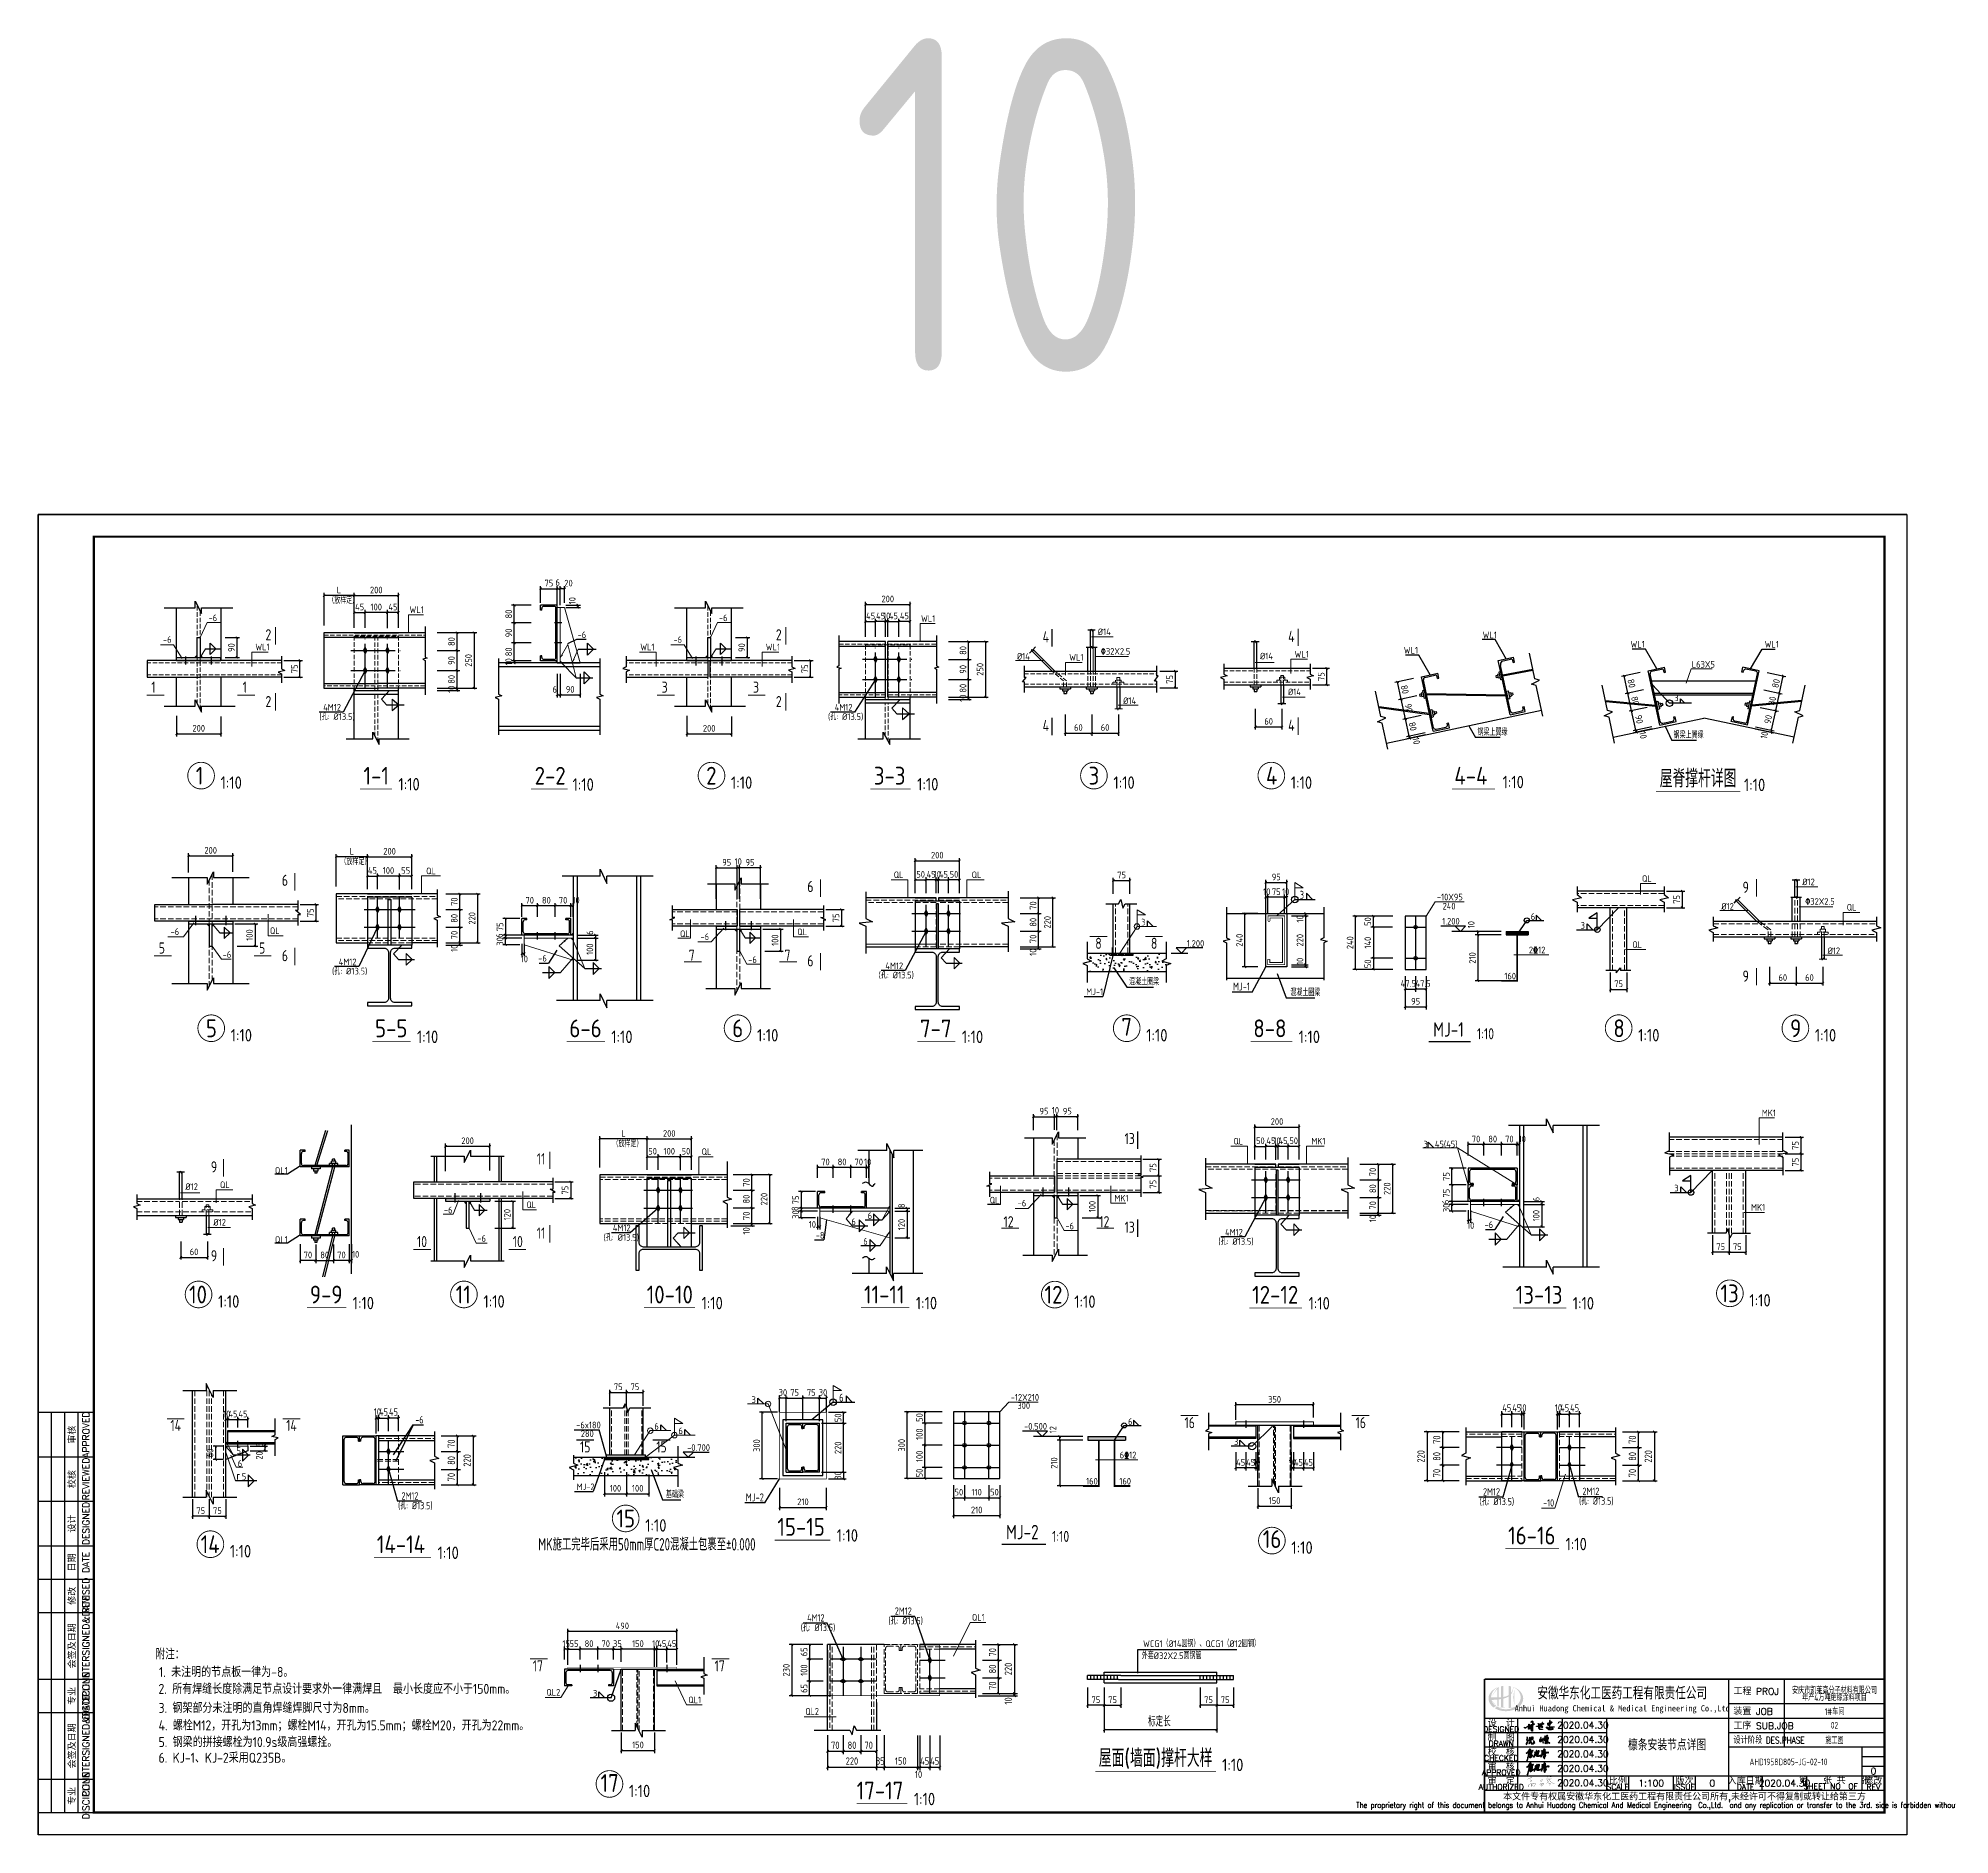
# Model space of a CAD drawing. Header units: millimetres. Extents: x 866561 to 877878, y 40199 to 44891.
# Drawn here: x 875070 to 875931, y 40208 to 41016 of the extents above; entities that cross this region are included whole.
import ezdxf
from ezdxf.enums import TextEntityAlignment as Align

# ---------------------------------------------------------------- set-up
doc = ezdxf.new("R2010")
doc.units = ezdxf.units.MM
doc.header["$LTSCALE"] = 1000
doc.header["$MEASUREMENT"] = 0
for name, pattern in [('3', [500, 300, -200]), ('CONTINOUS', [0]), ('DASH', [0.35, 0.25, -0.1]), ('DASHED', [117.236842, 78.157895, -39.078947]), ('DOTE', [2.42, 2, -0.2, 0.02, -0.2])]:
    doc.linetypes.add(name, pattern=pattern)
for name, color, linetype, lineweight in [('1', 4, 'Continuous', 70), ('D3', 62, 'Continuous', 9), ('LZ', 64, 'Continuous', 9), ('数字', 3, 'Continuous', 9), ('细实线', 1, 'Continuous', 20)]:
    doc.layers.add(name, color=color, linetype=linetype, lineweight=lineweight)
for name, color, linetype in [('10', 7, 'Continuous'), ('616', 1, 'Continuous'), ('AXIS', 3, 'Continuous'), ('CON', 3, 'Continuous'), ('D1', 112, 'Continuous'), ('D2', 6, 'Continuous'), ('DIM', 7, 'Continuous'), ('DOTE', 1, 'DOTE'), ('DRAWING0', 112, 'Continuous'), ('FRAME', 4, 'Continuous'), ('GJ', 6, 'Continuous'), ('HATCH', 8, 'Continuous'), ('M_Prof', 2, 'Continuous'), ('M_Thin', 7, 'Continuous'), ('Prof', 2, 'Continuous'), ('PUB_DIM', 3, 'Continuous'), ('PUB_TEXT', 7, 'Continuous'), ('THIN', 7, 'Continuous'), ('中文', 7, 'Continuous'), ('尺寸标注', 7, 'Continuous'), ('文字', 7, 'Continuous'), ('柱子', 8, 'Continuous'), ('标注', 7, 'Continuous'), ('桩', 6, 'Continuous'), ('梁__实线', 4, 'Continuous'), ('梁虚线', 134, '3'), ('梁集中标注', 2, 'Continuous'), ('索引符号标注', 253, 'Continuous')]:
    doc.layers.add(name, color=color, linetype=linetype)
doc.styles.add('ECEC_TK', font='txt_l.shx', dxfattribs={"bigfont": 'hztxt_l.shx'})
doc.styles.add('ECEC_TQ', font='txt_l.shx', dxfattribs={"bigfont": 'hztxt_l.shx'})
doc.styles.add('ECEC_TQ_S', font='')
doc.styles.add('GBHZ', font='gbenor.shx', dxfattribs={"width": 0.9, "bigfont": 'gbcbig.shx'})
doc.styles.add('TS', font='tssdeng.shx', dxfattribs={"width": 0.8, "height": 2.5, "bigfont": 'tssdchn.shx'})
doc.styles.add('TSSD_REIN', font='tssdeng.shx', dxfattribs={"width": 0.7, "bigfont": 'tssdchn.shx'})
doc.styles.get('ECEC_TQ_S').set_extended_font_data('SimSun')
doc.dimstyles.new('100', dxfattribs={"dimscale": 0, "dimtxt": 3, "dimasz": 0.01, "dimexe": 1, "dimexo": 2, "dimgap": 1, "dimtad": 1, "dimdec": 0, "dimlfac": 100, "dimdsep": 46, "dimtxsty": 'GBHZ', "dimblk": 'JT', "dimcen": -2.5, "dimclrd": 7, "dimclre": 7, "dimclrt": 7, "dimadec": 0, "dimazin": 0, "dimtfac": 1, "dimtdec": 0, "dimtix": 1, "dimtmove": 2, "dimatfit": 3, "dimldrblk": 'JT', "dimfxl": 0, "dimtolj": 1, "dimlwd": -1, "dimlwe": -1, "dimarcsym": 0})
doc.dimstyles.new('Y10', dxfattribs={"dimscale": 0, "dimtxt": 3, "dimasz": 0.01, "dimexe": 1.2, "dimexo": 1, "dimgap": 1, "dimtad": 1, "dimdec": 0, "dimlfac": 10, "dimzin": 0, "dimdsep": 46, "dimtxsty": 'GBHZ', "dimblk1": 'DX', "dimblk2": 'DX', "dimsah": 1, "dimcen": 0.09, "dimdle": 1, "dimadec": 0, "dimazin": 0, "dimtfac": 1, "dimtdec": 0, "dimtix": 1, "dimtmove": 2, "dimatfit": 3, "dimldrblk": 'DX', "dimfxl": 0, "dimtolj": 1, "dimtzin": 0, "dimarcsym": 0})
doc.dimstyles.new('Y10(110)', dxfattribs={"dimscale": 1.1, "dimtxt": 3, "dimasz": 0.01, "dimexe": 1.2, "dimexo": 1, "dimgap": 1, "dimtad": 1, "dimdec": 0, "dimlfac": 10, "dimzin": 0, "dimdsep": 46, "dimtxsty": 'GBHZ', "dimblk1": 'DX', "dimblk2": 'DX', "dimsah": 1, "dimcen": 0.09, "dimdle": 1, "dimadec": 0, "dimazin": 0, "dimtfac": 1, "dimtdec": 0, "dimtix": 1, "dimtmove": 2, "dimatfit": 3, "dimldrblk": 'DX', "dimfxl": 0, "dimtolj": 1, "dimtzin": 0, "dimarcsym": 0})
doc.dimstyles.new('Y5', dxfattribs={"dimscale": 0, "dimtxt": 3, "dimasz": 0.01, "dimexe": 1.2, "dimexo": 1, "dimgap": 1, "dimtad": 1, "dimdec": 0, "dimlfac": 5, "dimzin": 0, "dimdsep": 46, "dimtxsty": 'GBHZ', "dimblk1": 'DX', "dimblk2": 'DX', "dimsah": 1, "dimcen": 0.09, "dimdle": 1, "dimadec": 0, "dimazin": 0, "dimtfac": 1, "dimtdec": 0, "dimtix": 1, "dimtmove": 2, "dimatfit": 3, "dimldrblk": 'DX', "dimfxl": 0, "dimtolj": 1, "dimtzin": 0, "dimarcsym": 0})

msp = doc.modelspace()

# ---------------------------------------------------------------- texts
at = {"color": 251, "style": 'GBHZ', "width": 0.9}
msp.add_text('3', height=3, dxfattribs=at).set_placement((875806.643, 40718.111))
for s, height, style, width, p in [('3', 3.6, 'GBHZ', 0.9, (875638.063, 40629.181)), ('-10X95', 3, 'GBHZ', 0.9, (875699.813, 40628.489)), ('240', 3, 'GBHZ', 0.9, (875702.368, 40624.385)), ('6', 3, 'GBHZ', 0.9, (875742.056, 40619.703)), ('2%%13212', 3, 'GBHZ', 0.9, (875741.201, 40604.685)), ('160', 3, 'GBHZ', 0.9, (875730.145, 40592.916)), ('MJ-1', 3.6, 'GBHZ', 0.9, (875608.029, 40587.94)), ('6', 3.6, 'GBHZ', 0.9, (875430.752, 40402.995)), ('-12X210', 3, 'GBHZ', 0.9, (875507.986, 40403.402)), ('300', 3, 'GBHZ', 0.9, (875510.997, 40399.727)), ('6', 3, 'GBHZ', 0.9, (875560.812, 40392.477)), ('6%%13212', 3, 'GBHZ', 0.9, (875557.016, 40377.459)), ('MJ-2', 3.6, 'GBHZ', 0.9, (875388.747, 40358.111)), ('160', 3, 'GBHZ', 0.9, (875541.902, 40365.69)), ('160', 3, 'GBHZ', 0.9, (875556.861, 40365.69)), ('设计阶段 DES.PHASE', 3, 'ECEC_TQ', 0.8, (875833.262, 40249.139))]:
    msp.add_text(s, height=height, dxfattribs=dict(style=style, width=width)).set_placement(p)
at = {"style": 'ECEC_TK'}
for s, p in [('APPROVED', (875091.762, 40388.139)), ('审核', (875085.262, 40388.139)), ('校核', (875085.262, 40368.139)), ('REVIEWED', (875091.762, 40368.139)), ('DESIGNED', (875091.762, 40348.139)), ('设计', (875085.262, 40348.139)), ('DATE', (875091.762, 40330.639)), ('日期', (875085.262, 40330.639)), ('修改', (875085.262, 40315.639)), ('REVISED', (875091.762, 40315.639)), ('COUNTERSIGNED&DATE', (875091.762, 40293.139)), ('会签及日期', (875085.262, 40293.139)), ('DISCIPLINE', (875091.762, 40270.639)), ('专业', (875085.262, 40270.639)), ('COUNTERSIGNED&DATE', (875091.762, 40248.139)), ('会签及日期', (875085.262, 40248.139)), ('DISCIPLINE', (875091.762, 40225.639)), ('专业', (875085.262, 40225.639))]:
    msp.add_text(s, height=3, rotation=90, dxfattribs=at).set_placement(p, align=Align.MIDDLE)
for s, height, style, p in [('附注：', 4.8, 'GBHZ', (875123.087, 40287.034)), ('1. 未注明的节点板一律为-8。', 4.5, 'GBHZ', (875124.619, 40279.112)), ('工程 PROJ', 3, 'ECEC_TQ', (875833.262, 40271.139)), ('装置 JOB', 3, 'ECEC_TQ', (875833.262, 40262.139)), ('工序 SUB.JOB', 3, 'ECEC_TQ', (875833.262, 40255.639))]:
    msp.add_text(s, height=height, dxfattribs=dict(style=style)).set_placement(p)
for s, height, style, width, p in [('安徽华东化工医药工程有限责任公司', 5, 'ECEC_TQ_S', 0.7, (875783.211, 40272.139)), ('Anhui Huadong Chemical & Medical Engineering Co.,Ltd', 2.8, 'ECEC_TQ_S', 0.85, (875783.211, 40264.639)), ('The proprietary right of this document belongs to Anhui Huadong Chemical And Medical Engineering  Co.,Ltd.  and any replication or transfer to the 3rd. side is forbidden without its permission. ', 2.5, 'ECEC_TQ', 0.72, (875811.262, 40221.139))]:
    msp.add_text(s, height=height, dxfattribs=dict(style=style, width=width)).set_placement(p, align=Align.MIDDLE)
at = {"style": 'ECEC_TQ'}
for s, height, p in [('设  计', 3, (875728.762, 40258.639)), ('DESIGNED', 2.5, (875728.762, 40255.639)), ('DRAWN', 2.5, (875728.762, 40249.139)), ('制  图', 3, (875728.762, 40252.139)), ('CHECKED', 2.5, (875728.762, 40242.639)), ('校  核', 3, (875728.762, 40245.639)), ('审  核', 3, (875728.762, 40239.139)), ('APPROVED', 2.5, (875728.762, 40236.139)), ('审  定', 3, (875728.762, 40232.639)), ('比例', 3, (875781.262, 40232.639)), ('版次', 3, (875811.262, 40232.639)), ('入库日期', 3, (875838.762, 40232.639)), ('第   张 共   张', 3, (875878.762, 40232.889)), ('修改', 3, (875896.262, 40232.639)), ('AUTHORIZED', 2.5, (875728.762, 40229.639)), ('本文件专有权属安徽华东化工医药工程有限责任公司所有,未经许可不得复制或转让给第三方', 3, (875811.262, 40225.139)), ('SCALE', 2.5, (875781.262, 40229.639)), ('ISSUE', 2.5, (875811.262, 40229.639)), ('DATE', 2.5, (875838.762, 40229.639)), ('SHEET NO  OF  ', 2.5, (875878.762, 40229.889)), ('REV', 2.5, (875896.262, 40229.639))]:
    msp.add_text(s, height=height, dxfattribs=at).set_placement(p, align=Align.MIDDLE)
for tag, text, p in [('2020.04.30', ' ', (875765.506, 40257.467)), ('2020.04.30', ' ', (875765.506, 40250.967)), ('2020.04.30', ' ', (875765.506, 40244.467)), ('2020.04.30', ' ', (875765.506, 40237.967)), ('2020.04.30', ' ', (875765.506, 40231.467)), ('1:100', '1:100', (875796.262, 40231.389)), ('0', '0', (875823.762, 40231.389)), ('2020.04.30', ' ', (875856.262, 40231.389)), ('0', '0', (875896.262, 40236.805))]:
    msp.add_attdef(tag, text=text, height=3, dxfattribs=at).set_placement(p, align=Align.MIDDLE)
at = {"layer": '10', "style": 'GBHZ', "width": 0.9}
for s, p in [('MJ-1', (875698.137, 40567.176)), ('MJ-2', (875505.871, 40341.052))]:
    msp.add_text(s, height=6.5, dxfattribs=at).set_placement(p)
at = {"layer": 'AXIS', "style": 'GBHZ', "width": 0.8}
for s, p in [('-6', (875239.937, 40393.191)), ('2M12', (875233.746, 40358.926)), ('2M12', (875720.565, 40360.744)), ('2M12', (875765.296, 40360.973)), ('(孔: %%C13.5)', (875232.215, 40354.583)), ('(孔: %%C13.5)', (875719.033, 40356.401)), ('-10', (875747.57, 40355.788)), ('(孔: %%C13.5)', (875763.764, 40356.629)), ('2M12', (875455.803, 40307.123)), ('(孔: %%C13.5)', (875413.467, 40299.731)), ('4M12', (875416.349, 40304.074)), ('(孔: %%C13.5)', (875452.92, 40302.78)), ('QL2', (875415.536, 40261.941))]:
    msp.add_text(s, height=3.3, dxfattribs=at).set_placement(p)
at = {"layer": 'AXIS', "style": 'TSSD_REIN', "width": 0.7}
for s, p in [('安庆市凯莱高分子材料有限公司', (875878.762, 40273.415)), ('年产4万吨绝缘涂料项目', (875878.762, 40270.184)), ('1#车间', (875878.762, 40263.889)), ('02', (875878.762, 40257.389)), ('施工图', (875878.762, 40250.889)), ('AHD1958D805-JG-02-10', (875858.039, 40240.932))]:
    msp.add_text(s, height=3, dxfattribs=at).set_placement(p, align=Align.MIDDLE)
at = {"layer": 'CON', "color": 7, "ltscale": 0.5, "style": 'GBHZ'}
for s, p in [('2. 所有焊缝长度除满足节点设计要求外一律满焊且  最小长度应不小于150mm。', (875124.373, 40271.528)), ('3. 钢架部分未注明的直角焊缝焊脚尺寸为8mm。', (875124.417, 40262.949)), ('4. 螺栓M12，开孔为13mm；螺栓M14，开孔为15.5mm；螺栓M20，开孔为22mm。', (875124.417, 40255.092)), ('5. 钢梁的拼接螺栓为10.9s级高强螺拴。', (875124.417, 40247.577)), ('6. KJ-1、KJ-2采用Q235B。', (875124.417, 40240.516))]:
    msp.add_text(s, height=4.5, dxfattribs=at).set_placement(p)
at = {"layer": 'D1', "style": 'GBHZ', "width": 0.9}
for s, p in [('1.200', (875702.216, 40617.617)), ('1.200', (875587.249, 40607.615)), ('-0.500', (875513.972, 40390.391)), ('-0.700', (875362.356, 40380.807))]:
    msp.add_text(s, height=3, dxfattribs=at).set_placement(p)
at = {"layer": 'DIM', "linetype": 'ByBlock', "style": 'GBHZ', "width": 0.9}
msp.add_text('（放样定）', height=3, dxfattribs=at).set_placement((875206.271, 40644.444))
at = {"layer": 'dim', "linetype": 'ByBlock', "style": 'GBHZ', "width": 0.75}
msp.add_text('标定长', height=4.5, dxfattribs=at).set_placement((875569.814, 40256.865))
at = {"layer": 'DRAWING0', "style": 'GBHZ', "width": 0.9}
for p in [(875764.51, 40615.749, 5), (875806.657, 40497.535, 5)]:
    msp.add_text('3', height=3, dxfattribs=at).set_placement(p)
at = {"layer": 'PUB_DIM', "style": 'GBHZ', "width": 0.9}
for s, p in [('2', (875172.535, 40745.478)), ('2', (875402.268, 40745.478)), ('4', (875522.358, 40744.577, -6.024)), ('4', (875632.855, 40744.754)), ('1', (875121.152, 40721.921)), ('1', (875162.27, 40721.921)), ('3', (875350.886, 40721.921)), ('3', (875392.004, 40721.921)), ('2', (875172.535, 40715.414)), ('2', (875402.268, 40715.414)), ('4', (875522.358, 40704.608, -6.024)), ('4', (875632.855, 40704.784)), ('6', (875179.914, 40635.025)), ('6', (875416.431, 40632.225)), ('9', (875837.38, 40631.892, -6.024)), ('8', (875546.037, 40606.667)), ('8', (875571.068, 40606.667)), ('5', (875124.532, 40604.554)), ('5', (875169.65, 40604.554)), ('6', (875179.914, 40601.114)), ('7', (875363.049, 40601.287)), ('7', (875406.167, 40601.287)), ('6', (875416.431, 40598.814)), ('9', (875837.38, 40591.922, -6.024)), ('13', (875559.212, 40518.821)), ('9', (875147.954, 40506.093)), ('11', (875294.644, 40509.733)), ('11', (875294.644, 40476.322)), ('12', (875504.716, 40481.44)), ('12', (875547.834, 40481.44)), ('13', (875559.212, 40478.967)), ('10', (875240.724, 40472.487)), ('10', (875283.842, 40472.487)), ('9', (875147.954, 40466.123)), ('14', (875129.744, 40389.793)), ('14', (875181.84, 40389.793)), ('16', (875586.187, 40391.028)), ('16', (875663.179, 40391.028)), ('15', (875314.087, 40380.153)), ('15', (875348.425, 40380.153)), ('17', (875292.846, 40281.591)), ('17', (875374.691, 40281.591))]:
    msp.add_text(s, height=5, dxfattribs=at).set_placement(p)
at = {"layer": 'PUB_TEXT', "style": 'TS', "width": 0.8}
msp.add_text('檩条安装节点详图', height=5, dxfattribs=at).set_placement((875803.428, 40248.871), align=Align.MIDDLE)
at = {"layer": '中文', "style": 'GBHZ', "width": 0.9}
for p in [(875717.82, 40565.987, -0.009), (875526.588, 40339.863, -0.009)]:
    msp.add_text('1:10', height=5, dxfattribs=at).set_placement(p)
at = {"layer": '数字', "style": 'GBHZ', "width": 0.9}
for s, p in [('（放样定）', (875200.78, 40761.965)), ('-6', (875146.904, 40754.094)), ('WL1', (875237.377, 40757.784)), ('-6', (875376.638, 40754.094)), ('WL1', (875467.611, 40753.784)), ('-6', (875313.032, 40746.455)), ('%%C14', (875547.181, 40747.808)), ('WL1', (875720.384, 40746.399)), ('-6', (875126.44, 40744.349)), ('WL1', (875167.988, 40740.965)), ('WL1', (875341.251, 40740.965)), ('-6', (875356.173, 40744.349)), ('WL1', (875397.722, 40740.965)), ('%%C14', (875510.76, 40736.79)), ('WL1', (875534.302, 40736.365, -6.024)), ('%%13032X2.5', (875548.504, 40739.016)), ('%%C14', (875620.174, 40736.877)), ('WL1', (875635.732, 40737.726)), ('WL1', (875684.895, 40739.522)), ('WL1', (875786.926, 40742.239)), ('WL1', (875847.327, 40742.239)), ('L63X5', (875814.521, 40733.165)), ('%%C14', (875632.776, 40720.797)), ('4M12', (875198.527, 40713.835)), ('4M12', (875428.761, 40713.835)), ('%%C14', (875558.588, 40716.804)), ('(孔: %%C13.5)', (875196.81, 40709.671)), ('(孔: %%C13.5)', (875425.724, 40709.671)), ('钢梁上翼缘', (875718.067, 40702.636)), ('钢梁上翼缘', (875806.326, 40701.383)), ('QL', (875244.875, 40640.262)), ('QL', (875455.347, 40638.502)), ('QL', (875490.4, 40638.502)), ('QL', (875792.119, 40636.807)), ('%%C12', (875864.238, 40635.317)), ('%%C12', (875827.816, 40624.299)), ('%%13032X2.5', (875865.561, 40626.525)), ('3', (875566.652, 40617.19)), ('QL', (875884.291, 40623.874, -6.024)), ('-6', (875129.819, 40612.933)), ('QL', (875174.527, 40613.37)), ('QL', (875359.148, 40611.979)), ('-6', (875368.337, 40610.633)), ('QL', (875411.885, 40612.841)), ('QL', (875787.736, 40607.115)), ('-6', (875153.284, 40602.641)), ('4M12', (875205.521, 40599.314)), ('-6', (875295.296, 40600.968)), ('-6', (875389.801, 40600.341)), ('%%C12', (875875.644, 40604.313)), ('(孔: %%C13.5)', (875202.484, 40595.149)), ('(孔: %%C13.5)', (875448.509, 40593.389)), ('4M12', (875451.546, 40597.553)), ('混凝土圈梁', (875561.284, 40590.386)), ('MJ-1', (875541.943, 40585.871)), ('混凝土圈梁', (875633.835, 40585.526)), ('MK1', (875846.06, 40531.37)), ('（放样定）', (875328.723, 40517.496)), ('QL', (875368.843, 40513.954)), ('QL', (875608.251, 40518.655)), ('MK1', (875643.304, 40518.655)), ('3', (875693.746, 40517.32)), ('45(45)', (875698.875, 40517.32)), ('QL1', (875176.802, 40505.514, -1.667)), ('%%C12', (875136.502, 40498.216)), ('QL', (875152.061, 40499.065)), ('-6', (875252.869, 40487.69)), ('QL', (875290.004, 40490.052)), ('QL', (875498.556, 40492.132)), ('-6', (875511.117, 40490.787)), ('MK1', (875554.666, 40492.995)), ('MK1', (875841.187, 40488.9)), ('%%C12', (875149.105, 40482.136)), ('4M12', (875328.893, 40479.648)), ('6', (875436.25, 40482.448, 5)), ('6', (875443.598, 40485.136, 5)), ('-6', (875532.581, 40480.495)), ('-6', (875721.234, 40481.1, 5)), ('QL1', (875176.802, 40474.425, -1.667)), ('-6', (875267.92, 40474.903)), ('(孔: %%C13.5)', (875324.714, 40475.341)), ('-8', (875420.207, 40476.334, 5)), ('6', (875441.619, 40473.578, 5)), ('(孔: %%C13.5)', (875601.413, 40473.543)), ('4M12', (875604.45, 40477.707)), ('3', (875391.312, 40402.387)), ('-6x180', (875312.392, 40390.962)), ('280', (875314.478, 40387.089)), ('6', (875347.57, 40390.382)), ('6', (875358.435, 40388.364)), ('3', (875608.479, 40383.415)), ('5', (875159.526, 40379.376, 5)), ('6', (875160.072, 40373.699, 5)), ('5', (875161.9, 40367.818, 5)), ('MJ-2', (875312.569, 40363.162)), ('基础梁', (875352.792, 40359.704)), ('QL1', (875490.495, 40304.453)), ('WCG1（%%C14圆钢）、QCG1（%%C12圆钢）', (875567.548, 40292.604)), ('外套%%C32X2.5圆钢管', (875566.969, 40287.188)), ('QL2', (875298.997, 40270.709)), ('3', (875319.935, 40270.299)), ('QL1', (875362.83, 40267.327))]:
    msp.add_text(s, height=3, dxfattribs=at).set_placement(p)
at = {"layer": '文字', "color": 6, "style": 'GBHZ'}
for s, height, p in [('1', 8, (875141.169, 40680.584)), ('1-1', 8, (875216.648, 40680.569)), ('2-2', 8, (875293.713, 40680.569)), ('2', 8, (875370.902, 40680.584)), ('3-3', 8, (875446.381, 40680.569)), ('3', 8, (875543.034, 40680.584)), ('4', 8, (875622.882, 40680.584)), ('4-4', 8, (875707.656, 40680.569)), ('屋脊撑杆详图', 8, (875800.092, 40679.289)), ('1:10', 5.6, (875152.33, 40678.665, -0.009)), ('1:10', 5.6, (875232.377, 40677.948)), ('1:10', 5.6, (875310.757, 40677.783)), ('1:10', 5.6, (875382.064, 40678.665, -0.009)), ('1:10', 5.6, (875465.836, 40677.948)), ('1:10', 5.6, (875554.195, 40678.665, -0.009)), ('1:10', 5.6, (875634.044, 40678.665, -0.009)), ('1:10', 5.6, (875729.367, 40678.929)), ('1:10', 5.6, (875838.002, 40677.649)), ('7', 8, (875557.792, 40567.58)), ('5', 8, (875145.735, 40566.937)), ('1:10', 5.6, (875156.896, 40565.018, -0.009)), ('5-5', 8, (875221.871, 40566.921)), ('1:10', 5.6, (875240.714, 40564.3)), ('6-6', 8, (875309.338, 40566.921)), ('1:10', 5.6, (875328.18, 40564.3)), ('6', 8, (875382.636, 40566.937)), ('1:10', 5.6, (875393.798, 40565.018, -0.009)), ('7-7', 8, (875467.148, 40566.899, 5)), ('1:10', 5.6, (875485.99, 40564.278, 5)), ('1:10', 5.6, (875568.952, 40565.018, -0.009)), ('8-8', 8, (875617.159, 40566.921)), ('1:10', 5.6, (875637.594, 40564.3)), ('8', 8, (875779.215, 40566.962, -5)), ('1:10', 5.6, (875790.376, 40565.044, -5.009)), ('9', 8, (875858.767, 40566.937)), ('1:10', 5.6, (875869.928, 40565.018, -0.009)), ('10', 8, (875138.132, 40447.175)), ('9-9', 8, (875192.538, 40447.159)), ('11', 8, (875258.143, 40447.175)), ('10-10', 8, (875344.136, 40447.159)), ('11-11', 8, (875441.907, 40447.159)), ('12', 8, (875523.198, 40447.09)), ('12-12', 8, (875616.634, 40447.053, 5)), ('13-13', 8, (875735.275, 40447.053, 5)), ('13', 8, (875827.425, 40447.688)), ('1:10', 5.6, (875151.197, 40445.256, -0.009)), ('1:10', 5.6, (875211.801, 40444.538)), ('1:10', 5.6, (875270.636, 40445.256, -0.009)), ('1:10', 5.6, (875368.802, 40444.538)), ('1:10', 5.6, (875465.253, 40444.538)), ('1:10', 5.6, (875536.578, 40445.172, -0.009)), ('1:10', 5.6, (875642.028, 40444.432, 5)), ('1:10', 5.6, (875760.949, 40444.432, 5)), ('1:10', 5.6, (875840.431, 40445.769, -0.009)), ('15', 8, (875330.524, 40346.41)), ('1:10', 5.6, (875343.438, 40344.491, -0.009)), ('15-15', 8, (875402.932, 40342.622)), ('1:10', 5.6, (875429.655, 40340.001)), ('16', 8, (875621.442, 40337.165)), ('16-16', 8, (875731.846, 40338.74)), ('14', 8, (875143.387, 40334.814)), ('1:10', 5.6, (875156.521, 40332.895, -0.009)), ('14-14', 8, (875222.667, 40334.798)), ('1:10', 5.6, (875249.976, 40332.177)), ('1:10', 5.6, (875634.295, 40334.521, -0.009)), ('1:10', 5.6, (875757.69, 40336.119)), ('屋面(墙面)撑杆大样', 8, (875547.6, 40238.605)), ('1:10', 5.6, (875603.105, 40236.766)), ('17', 8, (875323.363, 40227.409)), ('17-17', 8, (875438.613, 40224.027, -5)), ('1:10', 5.6, (875336.139, 40225.038, -0.009)), ('1:10', 5.6, (875464.372, 40221.406, -5))]:
    msp.add_text(s, height=height, dxfattribs=at).set_placement(p)
at = {"layer": '文字', "color": 6, "style": 'GBHZ', "width": 0.75}
msp.add_text('MK施工完毕后采用50mm厚C20混凝土包裹至%%P0.000', height=5.6, dxfattribs=at).set_placement((875295.346, 40336.004, -0.009))
at = {"layer": '梁集中标注', "style": 'GBHZ', "width": 0.9}
msp.add_text('10', height=150, dxfattribs=at).set_placement((875435.814, 40866.341))

# ---------------------------------------------------------------- blocks, each defined once
blk = doc.blocks.new('A$C744C32FA')
at = {"const_width": 30}
for points in [[(-2326, 582), (-2064, 692), (-1816, 796), (-1490, 848), (-1270, 844)], [(-1936, 1093), (-1737, 1077), (-1648, 1041), (-1810, 905)], [(-1731, 663), (-1881, 583), (-1870, 98)], [(-1827, 396), (-1624, 407), (-1683, 178), (-1785, 172)], [(-164, 18), (-164, 609), (181, 609), (259, 574), (264, 359)], [(-164, 314), (-7, 353), (104, 403)], [(-134, 116), (-29, 188), (93, 237), (170, 221), (209, 331), (264, 359)], [(942, 898), (1107, 926), (1169, 977), (1294, 1000)], [(948, 580), (1073, 676), (1203, 739), (1357, 744), (1391, 773)], [(1507, 561), (1490, 391), (1400, 274), (1309, 157), (1214, 34), (1126, -80), (1076, -119)], [(1096, 313), (1232, 433), (1357, 563), (1402, 586)], [(1192, 881), (1164, 478), (1155, 349)], [(1369, -2), (1421, -24), (1477, -51)], [(1510, 451), (1603, 321), (1697, 211), (1854, 88), (1967, -1), (2044, -62), (2137, -96), (2323, -163), (2364, -162), (2404, -149), (2384, -156)], [(1530, 654), (1647, 720), (1785, 749), (1891, 785), (2007, 796)], [(1541, 978), (1734, 989), (1818, 1000), (1872, 989)], [(1603, 465), (1698, 528), (1794, 557), (1966, 568), (2003, 590)], [(1706, 987), (1698, 528)], [(-2108, -913), (-2158, -364), (-1863, -238), (-1491, -154), (-1069, -179), (-858, -255), (-909, -331), (-1198, -765)], [(-1677, -676), (-1677, -347)], [(-1677, -415), (-1452, -396), (-1441, -504), (-1677, -676)], [(-238, -177), (-238, -696)], [(-193, -327), (-59, -250), (154, -178), (450, -162), (558, -210), (534, -366), (450, -489), (346, -609)], [(-47, -485), (45, -414), (178, -350), (322, -338)], [(-3, -681), (142, -597), (326, -529), (398, -549)], [(1332, -239), (1431, -185), (1526, -163), (1671, -155), (1722, -174), (1703, -260), (1445, -564)]]:
    blk.add_lwpolyline(points, dxfattribs=at)
blk = doc.blocks.new('ZYC')
h = blk.add_hatch()
h.set_pattern_fill('ANSI31', color=256, scale=0.01, style=0)
h.paths.add_polyline_path([(0.191716, 0.193383), (0.190548, 0.202253), (0.193921, 0.209), (0.201718, 0.213388), (0.217472, 0.22272), (0.225169, 0.22774), (0.240061, 0.238394), (0.258667, 0.248519), (0.268004, 0.25352), (0.28674, 0.263401), (0.294628, 0.264902), (0.298717, 0.265243), (0.306745, 0.265068), (0.308789, 0.264548), (0.309735, 0.261709), (0.308412, 0.260067), (0.297475, 0.244701), (0.290436, 0.237662), (0.27507, 0.226725), (0.252355, 0.212968), (0.241647, 0.204333), (0.223391, 0.185047), (0.223622, 0.181464), (0.224421, 0.179466), (0.226725, 0.176712), (0.25062, 0.191577), (0.262092, 0.200013), (0.283406, 0.218389), (0.297409, 0.232393), (0.304411, 0.239395), (0.318415, 0.253398), (0.320906, 0.2583), (0.321641, 0.261237), (0.321749, 0.266735), (0.319516, 0.270611), (0.318508, 0.272625), (0.316748, 0.276738), (0.301969, 0.277631), (0.294072, 0.276555), (0.280072, 0.271736), (0.264068, 0.263734), (0.256066, 0.259733), (0.240061, 0.251731), (0.233868, 0.248283), (0.230965, 0.245742), (0.226725, 0.240061), (0.214987, 0.236586), (0.209117, 0.233284), (0.200051, 0.225058), (0.192716, 0.217722), (0.189048, 0.214055), (0.181713, 0.20672), (0.175712, 0.20672), (0.172711, 0.20672), (0.166709, 0.20672), (0.172241, 0.193666), (0.177845, 0.187261), (0.190049, 0.180046), (0.195383, 0.177379), (0.198051, 0.176045), (0.203385, 0.173378), (0.207386, 0.173378), (0.209387, 0.173378), (0.213388, 0.173378), (0.213388, 0.177379), (0.213388, 0.179379), (0.213388, 0.18338), (0.203895, 0.184399), (0.19865, 0.18682)], flags=17)
h.paths.add_polyline_path([(0.260067, 0.325083), (0.264264, 0.330433), (0.265218, 0.335201), (0.263401, 0.341754), (0.273403, 0.351757), (0.278405, 0.356758), (0.288407, 0.366761), (0.291736, 0.3701), (0.290871, 0.376157), (0.28674, 0.37843), (0.278712, 0.378605), (0.274623, 0.378265), (0.266735, 0.376763), (0.252423, 0.368751), (0.245056, 0.365067), (0.230059, 0.358425), (0.229248, 0.364334), (0.231514, 0.368865), (0.236727, 0.371762), (0.24131, 0.378456), (0.242225, 0.383948), (0.240061, 0.391767), (0.237394, 0.394434), (0.23606, 0.395768), (0.233393, 0.398435), (0.230812, 0.400649), (0.226589, 0.399804), (0.225058, 0.396768), (0.223796, 0.391416), (0.22476, 0.38756), (0.228392, 0.383431), (0.228282, 0.380033), (0.227931, 0.378275), (0.226725, 0.375096), (0.210128, 0.354559), (0.200583, 0.345014), (0.180046, 0.328417), (0.176798, 0.323736), (0.172234, 0.322025), (0.166709, 0.323416), (0.178469, 0.342442), (0.183551, 0.352606), (0.191716, 0.373429), (0.201873, 0.398707), (0.206875, 0.411378), (0.216722, 0.436778), (0.22205, 0.441004), (0.226849, 0.441964), (0.233393, 0.440113), (0.248453, 0.432139), (0.25582, 0.427786), (0.270069, 0.41844), (0.272101, 0.414456), (0.275664, 0.412674), (0.280072, 0.413439), (0.283545, 0.409176), (0.284465, 0.405498), (0.283406, 0.400102), (0.280739, 0.400102), (0.279405, 0.400102), (0.276738, 0.400102), (0.276738, 0.396101), (0.276738, 0.394101), (0.276738, 0.3901), (0.28136, 0.388617), (0.285266, 0.389733), (0.288407, 0.393434), (0.294513, 0.396574), (0.297302, 0.401595), (0.296743, 0.408438), (0.288829, 0.417849), (0.283914, 0.422062), (0.273403, 0.428443), (0.271371, 0.432428), (0.267808, 0.434209), (0.263401, 0.433444), (0.255242, 0.439075), (0.251443, 0.442528), (0.245063, 0.450115), (0.250169, 0.45385), (0.253741, 0.455041), (0.260067, 0.455117), (0.278071, 0.461118), (0.287073, 0.464119), (0.305078, 0.47012), (0.307079, 0.469454), (0.308079, 0.46912), (0.310079, 0.468453), (0.308047, 0.464468), (0.304484, 0.462687), (0.300077, 0.463452), (0.298029, 0.461617), (0.297467, 0.459366), (0.29841, 0.456784), (0.29992, 0.453737), (0.30418, 0.452885), (0.306745, 0.455117), (0.317554, 0.46467), (0.323777, 0.468819), (0.336753, 0.475122), (0.340537, 0.478163), (0.341693, 0.48221), (0.340087, 0.486791), (0.336555, 0.489096), (0.331527, 0.48742), (0.330085, 0.483457), (0.321138, 0.480474), (0.316169, 0.479764), (0.306745, 0.480123), (0.280007, 0.473028), (0.266668, 0.46936), (0.240061, 0.461785), (0.207415, 0.451644), (0.191305, 0.445603), (0.160041, 0.431777), (0.160041, 0.434445), (0.160041, 0.435778), (0.160041, 0.438446), (0.175951, 0.452059), (0.184342, 0.458436), (0.201718, 0.47012), (0.208786, 0.474159), (0.212013, 0.478769), (0.213388, 0.486791), (0.216455, 0.489686), (0.2192, 0.490602), (0.223391, 0.490125), (0.229399, 0.500791), (0.2324, 0.506125), (0.238394, 0.516799), (0.240292, 0.524601), (0.23989, 0.529424), (0.236727, 0.536804), (0.23122, 0.540793), (0.226675, 0.541702), (0.220056, 0.540138), (0.210721, 0.53547), (0.206053, 0.533136), (0.196717, 0.528469), (0.198138, 0.538459), (0.198805, 0.543461), (0.200051, 0.553475), (0.196461, 0.554633), (0.193383, 0.556809), (0.184756, 0.554008), (0.180368, 0.550816), (0.175045, 0.543472), (0.17106, 0.54144), (0.169278, 0.537877), (0.170044, 0.53347), (0.172586, 0.532424), (0.174961, 0.533017), (0.176712, 0.535137), (0.179281, 0.539518), (0.183438, 0.541299), (0.188382, 0.540138), (0.181593, 0.526145), (0.177529, 0.519371), (0.168376, 0.506796), (0.153706, 0.492126), (0.146371, 0.484791), (0.1317, 0.47012), (0.128502, 0.463222), (0.125929, 0.459914), (0.120031, 0.455117), (0.119718, 0.451241), (0.121465, 0.448329), (0.125032, 0.446781), (0.14237, 0.464119), (0.151039, 0.472788), (0.168376, 0.490125), (0.176855, 0.50538), (0.184361, 0.512491), (0.200051, 0.520133), (0.209619, 0.525556), (0.215731, 0.527084), (0.226725, 0.526802), (0.227399, 0.518581), (0.226187, 0.513733), (0.221723, 0.506796), (0.205052, 0.490125), (0.196717, 0.48179), (0.180046, 0.465119), (0.164681, 0.45382), (0.157012, 0.448152), (0.141703, 0.436778), (0.125543, 0.421827), (0.116221, 0.415266), (0.096691, 0.405104), (0.075353, 0.394434), (0.064683, 0.3891), (0.043344, 0.37843), (0.039561, 0.375389), (0.038404, 0.371342), (0.04001, 0.366761), (0.044025, 0.366183), (0.046402, 0.366579), (0.050013, 0.368428), (0.072366, 0.379063), (0.083391, 0.384742), (0.105027, 0.396768), (0.108068, 0.400552), (0.112115, 0.401708), (0.116697, 0.400102), (0.119301, 0.403486), (0.121159, 0.404972), (0.125032, 0.406771), (0.129622, 0.401536), (0.130984, 0.396997), (0.130033, 0.3901), (0.132416, 0.389778), (0.133821, 0.388841), (0.135035, 0.386766), (0.137361, 0.391613), (0.137763, 0.394832), (0.136702, 0.400102), (0.139084, 0.400424), (0.14049, 0.401361), (0.141703, 0.403437), (0.142311, 0.400158), (0.143727, 0.39827), (0.146704, 0.396768), (0.146704, 0.383431), (0.146704, 0.376763), (0.146704, 0.363426), (0.140696, 0.341072), (0.138346, 0.329655), (0.135035, 0.306745), (0.132367, 0.293408), (0.131034, 0.28674), (0.128366, 0.273403), (0.127033, 0.268069), (0.126366, 0.265401), (0.125032, 0.260067), (0.122365, 0.24673), (0.121031, 0.240061), (0.118364, 0.226725), (0.11356, 0.208243), (0.111552, 0.198873), (0.108361, 0.180046), (0.102725, 0.164542), (0.100682, 0.156368), (0.098359, 0.140036), (0.09169, 0.113362), (0.088356, 0.100026), (0.081688, 0.073352), (0.078954, 0.060999), (0.07691, 0.054867), (0.071685, 0.043344), (0.0677, 0.041312), (0.065919, 0.037749), (0.066684, 0.033342), (0.064309, 0.030053), (0.059994, 0.029334), (0.056681, 0.031675), (0.055039, 0.032998), (0.0522, 0.032051), (0.05168, 0.030008), (0.050619, 0.024737), (0.051021, 0.021518), (0.053347, 0.016671), (0.058015, 0.016671), (0.060349, 0.016671), (0.065017, 0.016671), (0.072748, 0.023017), (0.076093, 0.027477), (0.08002, 0.036676), (0.096852, 0.082021), (0.10329, 0.105741), (0.111695, 0.153373), (0.123489, 0.195437), (0.128188, 0.21692), (0.135035, 0.260067), (0.139151, 0.267954), (0.14028, 0.272845), (0.140036, 0.281739), (0.142036, 0.283739), (0.143037, 0.28474), (0.145037, 0.28674), (0.143542, 0.294629), (0.143202, 0.298717), (0.14337, 0.306745), (0.145753, 0.307067), (0.147158, 0.308004), (0.148371, 0.310079), (0.151852, 0.30332), (0.152939, 0.299332), (0.153373, 0.291741), (0.1596, 0.295381), (0.16241, 0.299597), (0.163375, 0.306745), (0.166043, 0.306745), (0.167376, 0.306745), (0.170044, 0.306745), (0.175842, 0.313591), (0.179298, 0.316701), (0.186714, 0.321749), (0.209947, 0.339025), (0.223075, 0.346279), (0.250064, 0.356758), (0.256309, 0.362147), (0.262023, 0.363575), (0.270069, 0.361759), (0.258066, 0.349756), (0.252065, 0.343755), (0.240061, 0.331752), (0.221278, 0.318573), (0.211941, 0.311904), (0.193383, 0.29841), (0.19135, 0.294425), (0.187788, 0.292643), (0.18338, 0.293408), (0.182047, 0.288074), (0.18138, 0.285406), (0.180046, 0.280072), (0.184714, 0.280072), (0.187048, 0.280072), (0.191716, 0.280072), (0.206195, 0.295761), (0.214909, 0.302731), (0.233393, 0.313414), (0.233393, 0.310079), (0.233393, 0.308412), (0.233393, 0.305078), (0.218728, 0.293893), (0.212196, 0.286272), (0.203385, 0.270069), (0.200631, 0.267765), (0.198634, 0.266966), (0.19505, 0.266735), (0.189666, 0.263481), (0.18728, 0.259664), (0.186714, 0.253398), (0.189781, 0.250503), (0.192527, 0.249588), (0.196717, 0.250064), (0.210088, 0.262029), (0.216756, 0.268031), (0.230059, 0.280072), (0.233393, 0.280072), (0.233393, 0.283406), (0.241741, 0.284611), (0.245996, 0.286029), (0.253398, 0.290074), (0.253398, 0.288741), (0.253398, 0.28674), (0.260067, 0.28674), (0.263401, 0.28674), (0.263401, 0.289407), (0.263401, 0.290741), (0.263401, 0.293408), (0.268765, 0.293057), (0.27265, 0.295276), (0.27507, 0.300077), (0.276013, 0.302659), (0.275451, 0.30491), (0.273403, 0.306745), (0.262225, 0.306789), (0.255894, 0.30481), (0.24673, 0.29841), (0.245088, 0.297087), (0.242248, 0.298033), (0.241729, 0.300077), (0.247981, 0.31079), (0.251728, 0.3159)])
h.paths.add_polyline_path([(0.172311, 0.351862), (0.151706, 0.320082), (0.148813, 0.335949), (0.149997, 0.345425), (0.156707, 0.360092), (0.156707, 0.372762), (0.156707, 0.379097), (0.156707, 0.391767), (0.151817, 0.400719), (0.150635, 0.406629), (0.151706, 0.416773), (0.165234, 0.42378), (0.172311, 0.426813), (0.186714, 0.431777), (0.191949, 0.436367), (0.196489, 0.437729), (0.203385, 0.436778), (0.200919, 0.423723), (0.198862, 0.417208), (0.193383, 0.405104), (0.180884, 0.369351)], flags=16)
h = blk.add_hatch()
h.set_pattern_fill('ANSI31', color=256, scale=0.01, style=0)
h.paths.add_polyline_path([(0.43011, 0.364093), (0.43011, 0.382765), (0.43011, 0.420108), (0.42674, 0.42542), (0.425073, 0.428087), (0.421775, 0.433444), (0.420561, 0.431369), (0.419156, 0.430432), (0.416773, 0.43011), (0.418678, 0.415427), (0.419679, 0.408091), (0.421775, 0.393434), (0.419006, 0.369579), (0.418668, 0.357391), (0.420108, 0.333419), (0.41744, 0.328084), (0.416107, 0.325417), (0.413439, 0.320082), (0.414054, 0.309347), (0.413343, 0.303662), (0.410105, 0.293408), (0.399991, 0.290918), (0.394373, 0.286237), (0.3901, 0.276738), (0.380676, 0.253935), (0.376645, 0.242177), (0.370095, 0.218389), (0.370095, 0.208387), (0.370095, 0.203385), (0.370095, 0.193383), (0.375842, 0.191199), (0.380817, 0.192305), (0.385099, 0.196717), (0.391767, 0.210054), (0.395101, 0.216722), (0.40177, 0.230059), (0.408931, 0.250792), (0.412599, 0.261129), (0.420108, 0.281739), (0.437767, 0.278859), (0.447218, 0.274133), (0.460118, 0.261734), (0.478724, 0.251609), (0.48806, 0.246608), (0.506796, 0.236727), (0.514554, 0.239101), (0.520234, 0.238155), (0.526802, 0.233393), (0.553475, 0.233393), (0.566812, 0.233393), (0.593485, 0.233393), (0.62211, 0.240615), (0.63627, 0.245335), (0.663503, 0.256732), (0.667504, 0.258733), (0.669505, 0.259733), (0.673506, 0.261734), (0.673506, 0.265068), (0.673506, 0.266735), (0.673506, 0.270069), (0.65194, 0.26343), (0.641248, 0.259755), (0.620159, 0.251731), (0.606822, 0.249064), (0.600154, 0.24773), (0.586817, 0.245063), (0.583483, 0.244396), (0.581816, 0.244062), (0.578481, 0.243396), (0.555142, 0.243396), (0.543472, 0.243396), (0.520133, 0.243396), (0.507672, 0.251585), (0.500819, 0.255011), (0.486791, 0.260067), (0.482384, 0.259302), (0.478821, 0.261083), (0.476789, 0.265068), (0.468212, 0.269419), (0.464099, 0.272162), (0.456784, 0.278405), (0.44933, 0.281676), (0.445738, 0.284191), (0.440113, 0.290074), (0.434588, 0.288683), (0.430024, 0.290394), (0.426776, 0.295076), (0.421963, 0.300651), (0.42138, 0.307062), (0.425109, 0.313414), (0.425389, 0.319104), (0.426579, 0.322279), (0.43011, 0.32675)])
h.paths.add_polyline_path([(0.403437, 0.278405), (0.406483, 0.276895), (0.407335, 0.272635), (0.405104, 0.270069), (0.400789, 0.261552), (0.399657, 0.256267), (0.400102, 0.24673), (0.39271, 0.233425), (0.389042, 0.226756), (0.381764, 0.213388), (0.381342, 0.220741), (0.38169, 0.224569), (0.383431, 0.231726), (0.387336, 0.251661), (0.391694, 0.261829)], flags=16)
h.paths.add_polyline_path([(0.588484, 0.380097), (0.597359, 0.395706), (0.599993, 0.405487), (0.600154, 0.423442), (0.602821, 0.427443), (0.604155, 0.429443), (0.606822, 0.433444), (0.609698, 0.450594), (0.610376, 0.459401), (0.610156, 0.476789), (0.598944, 0.481275), (0.592073, 0.482039), (0.580149, 0.480123), (0.570106, 0.473686), (0.564651, 0.470958), (0.553475, 0.466786), (0.532919, 0.449159), (0.522205, 0.440789), (0.500128, 0.425109), (0.49688, 0.420428), (0.492316, 0.418716), (0.486791, 0.420108), (0.491278, 0.43132), (0.492041, 0.438191), (0.490125, 0.450115), (0.494812, 0.458618), (0.496281, 0.463759), (0.496794, 0.473455), (0.499861, 0.47635), (0.502606, 0.477265), (0.506796, 0.476789), (0.506796, 0.471454), (0.506796, 0.468787), (0.506796, 0.463452), (0.509464, 0.463452), (0.510797, 0.463452), (0.513465, 0.463452), (0.515512, 0.465287), (0.516075, 0.467538), (0.515132, 0.47012), (0.510092, 0.473944), (0.508393, 0.479041), (0.510131, 0.485124), (0.507303, 0.490115), (0.504099, 0.492404), (0.498461, 0.49346), (0.488222, 0.480646), (0.484231, 0.472663), (0.480123, 0.456784), (0.480123, 0.446114), (0.480123, 0.44078), (0.480123, 0.43011), (0.479456, 0.426109), (0.479123, 0.424109), (0.478456, 0.420108), (0.476455, 0.408104), (0.475455, 0.402103), (0.473455, 0.3901), (0.476237, 0.379607), (0.477248, 0.374214), (0.478456, 0.363426), (0.481123, 0.342088), (0.482457, 0.331418), (0.485124, 0.310079), (0.485298, 0.298264), (0.487209, 0.291767), (0.49346, 0.281739), (0.496025, 0.279507), (0.500285, 0.280359), (0.501795, 0.283406), (0.503893, 0.285053), (0.503893, 0.288427), (0.501795, 0.290074), (0.499128, 0.306078), (0.497794, 0.31408), (0.495127, 0.330085), (0.489921, 0.35095), (0.488548, 0.361927), (0.488458, 0.383431), (0.486111, 0.392492), (0.486514, 0.398136), (0.490125, 0.406771), (0.501156, 0.411552), (0.506476, 0.415099), (0.515132, 0.423442), (0.518173, 0.427226), (0.52222, 0.428382), (0.526802, 0.426776), (0.528325, 0.424212), (0.526432, 0.420426), (0.523467, 0.420108), (0.523467, 0.406771), (0.526802, 0.406771), (0.526802, 0.410105), (0.528135, 0.410105), (0.528802, 0.410105), (0.530136, 0.410105), (0.530136, 0.3901), (0.530136, 0.380097), (0.530136, 0.360092), (0.528293, 0.359691), (0.5264, 0.361584), (0.526802, 0.363426), (0.523467, 0.363426), (0.523467, 0.336753), (0.528881, 0.328693), (0.530475, 0.323117), (0.530136, 0.313414), (0.528802, 0.313414), (0.526802, 0.313414), (0.526802, 0.283406), (0.526802, 0.270069), (0.524959, 0.270471), (0.523066, 0.268578), (0.523467, 0.266735), (0.520133, 0.266735), (0.520133, 0.253398), (0.522801, 0.253398), (0.524134, 0.253398), (0.526802, 0.253398), (0.525278, 0.250835), (0.527171, 0.247049), (0.530136, 0.24673), (0.530136, 0.249397), (0.530136, 0.250731), (0.530136, 0.253398), (0.532803, 0.253398), (0.534137, 0.253398), (0.536804, 0.253398), (0.536804, 0.283406), (0.536804, 0.303411), (0.543701, 0.304362), (0.54824, 0.303), (0.553475, 0.29841), (0.555117, 0.297087), (0.557957, 0.298033), (0.558476, 0.300077), (0.574642, 0.330198), (0.580858, 0.346774)])
h.paths.add_polyline_path([(0.540138, 0.37943), (0.540138, 0.400769), (0.540138, 0.443447), (0.544251, 0.445207), (0.546265, 0.446215), (0.550141, 0.448448), (0.558596, 0.455637), (0.56343, 0.458745), (0.57348, 0.463452), (0.582783, 0.469318), (0.589185, 0.470919), (0.600154, 0.47012), (0.600154, 0.462118), (0.600154, 0.458117), (0.600154, 0.450115), (0.591126, 0.428275), (0.587717, 0.416684), (0.583483, 0.393434), (0.583483, 0.395435), (0.583483, 0.396435), (0.583483, 0.398435), (0.582816, 0.396435), (0.582482, 0.395435), (0.581816, 0.393434), (0.576481, 0.37743), (0.573814, 0.369428), (0.568479, 0.353424), (0.563693, 0.335475), (0.560283, 0.326609), (0.551808, 0.310079), (0.549387, 0.31488), (0.545503, 0.317099), (0.540138, 0.316748), (0.541325, 0.320626), (0.540852, 0.323466), (0.538471, 0.32675), (0.535708, 0.32972), (0.536562, 0.33484), (0.540138, 0.336753)], flags=16)
h.paths.add_polyline_path([(0.526802, 0.393434), (0.520133, 0.393434), (0.520133, 0.383431), (0.518799, 0.383431), (0.518133, 0.383431), (0.516799, 0.383431), (0.515643, 0.375402), (0.516436, 0.370647), (0.520133, 0.363426), (0.523467, 0.363426), (0.523467, 0.366761), (0.524801, 0.366761), (0.525468, 0.366761), (0.526802, 0.366761)], flags=17)
h.paths.add_polyline_path([(0.526802, 0.406771), (0.523467, 0.406771), (0.523467, 0.410105), (0.520133, 0.410105), (0.518021, 0.403641), (0.517335, 0.400213), (0.516799, 0.393434), (0.526802, 0.393434)], flags=17)
h.paths.add_polyline_path([(0.520133, 0.273403), (0.517168, 0.273722), (0.515275, 0.277508), (0.516799, 0.280072), (0.515322, 0.280274), (0.514189, 0.279708), (0.513465, 0.278405), (0.509053, 0.274123), (0.507947, 0.269148), (0.510131, 0.263401), (0.5139, 0.263267), (0.516665, 0.260502), (0.516799, 0.256732), (0.520133, 0.256732)], flags=17)
h = blk.add_hatch()
h.set_pattern_fill('ANSI31', color=256, scale=0.01, style=0)
h.paths.add_polyline_path([(0.871345, 0.42887), (0.877014, 0.441542), (0.888561, 0.466786), (0.887043, 0.470041), (0.883569, 0.471431), (0.880225, 0.47012), (0.880225, 0.474121), (0.880225, 0.476122), (0.880225, 0.480123), (0.876842, 0.482728), (0.875355, 0.484586), (0.873557, 0.488458), (0.879788, 0.497952), (0.883563, 0.502415), (0.891895, 0.510131), (0.894109, 0.512712), (0.893264, 0.516935), (0.890228, 0.518466), (0.882117, 0.518604), (0.877851, 0.517893), (0.870223, 0.515132), (0.864821, 0.52111), (0.862839, 0.525469), (0.861887, 0.53347), (0.856662, 0.54685), (0.853994, 0.553519), (0.848551, 0.566812), (0.84612, 0.570258), (0.84256, 0.571445), (0.838548, 0.570146), (0.834376, 0.55897), (0.831649, 0.553515), (0.825211, 0.543472), (0.818543, 0.523467), (0.815209, 0.513465), (0.80854, 0.49346), (0.80654, 0.491459), (0.80554, 0.490459), (0.803539, 0.488458), (0.781826, 0.478132), (0.770242, 0.474043), (0.746858, 0.468453), (0.740671, 0.46563), (0.734812, 0.466802), (0.730187, 0.471787), (0.727621, 0.474019), (0.723362, 0.473167), (0.721851, 0.47012), (0.719419, 0.466675), (0.721173, 0.461415), (0.725186, 0.460118), (0.733628, 0.455915), (0.739244, 0.455113), (0.748525, 0.456784), (0.758528, 0.460118), (0.763529, 0.461785), (0.773531, 0.465119), (0.784076, 0.470453), (0.790119, 0.47223), (0.801872, 0.473455), (0.796442, 0.457016), (0.794098, 0.448645), (0.790202, 0.431777), (0.761914, 0.411004), (0.748191, 0.399958), (0.721851, 0.376763), (0.719546, 0.373426), (0.720255, 0.369169), (0.723519, 0.366761), (0.746674, 0.380799), (0.757642, 0.389367), (0.776866, 0.408438), (0.766118, 0.376456), (0.760783, 0.360452), (0.750192, 0.328417), (0.732723, 0.310244), (0.722265, 0.302226), (0.700179, 0.290074), (0.697284, 0.287008), (0.696369, 0.284262), (0.696845, 0.280072), (0.699684, 0.279157), (0.701079, 0.278459), (0.703513, 0.276738), (0.712713, 0.280665), (0.717172, 0.28401), (0.723519, 0.291741), (0.726659, 0.297847), (0.73168, 0.300636), (0.738522, 0.300077), (0.720634, 0.265553), (0.713177, 0.247249), (0.701846, 0.210054), (0.699024, 0.203867), (0.700195, 0.198008), (0.705181, 0.193383), (0.717185, 0.221389), (0.723187, 0.235393), (0.735188, 0.263401), (0.750469, 0.286767), (0.759738, 0.297752), (0.7802, 0.316748), (0.7802, 0.32675), (0.776866, 0.32675), (0.763667, 0.311956), (0.756997, 0.304619), (0.743524, 0.290074), (0.744225, 0.299963), (0.746137, 0.305318), (0.751859, 0.313414), (0.758927, 0.317452), (0.762153, 0.322062), (0.763529, 0.330085), (0.767936, 0.329319), (0.771499, 0.331101), (0.773531, 0.335086), (0.781822, 0.339679), (0.785726, 0.342873), (0.791869, 0.35009), (0.796661, 0.349308), (0.799884, 0.350229), (0.803539, 0.353424), (0.803539, 0.356091), (0.803539, 0.357425), (0.803539, 0.360092), (0.807755, 0.360184), (0.810113, 0.36097), (0.813542, 0.363426), (0.813542, 0.366761), (0.810207, 0.366761), (0.810207, 0.369428), (0.810207, 0.370762), (0.810207, 0.373429), (0.812875, 0.373429), (0.814208, 0.373429), (0.816876, 0.373429), (0.815817, 0.378825), (0.816736, 0.382503), (0.82021, 0.386766), (0.822877, 0.386766), (0.824211, 0.386766), (0.826878, 0.386766), (0.825691, 0.390644), (0.826165, 0.393484), (0.828545, 0.396768), (0.829759, 0.394693), (0.831164, 0.393756), (0.833547, 0.393434), (0.833547, 0.396101), (0.833547, 0.397435), (0.833547, 0.400102), (0.836881, 0.400102), (0.836881, 0.396768), (0.838724, 0.396367), (0.840617, 0.39826), (0.840215, 0.400102), (0.843549, 0.400102), (0.843549, 0.396768), (0.847321, 0.396775), (0.850211, 0.399664), (0.850218, 0.403437), (0.856886, 0.403437), (0.86022, 0.403437)])
h.paths.add_polyline_path([(0.81766, 0.430826), (0.832668, 0.439013), (0.863554, 0.451782), (0.86659, 0.450251), (0.867435, 0.446028), (0.865221, 0.443447), (0.850551, 0.428776), (0.843216, 0.421441), (0.828545, 0.406771), (0.817133, 0.39283), (0.811464, 0.385827), (0.800205, 0.371762), (0.78972, 0.357746), (0.782385, 0.351511), (0.766863, 0.343421), (0.775929, 0.370852), (0.780598, 0.384525), (0.790202, 0.411772)], flags=16)
h.paths.add_polyline_path([(0.80854, 0.446781), (0.805425, 0.451112), (0.805425, 0.455787), (0.80854, 0.460118), (0.813699, 0.466554), (0.815065, 0.472016), (0.813542, 0.480123), (0.834155, 0.487227), (0.844276, 0.491612), (0.863554, 0.501795), (0.863554, 0.499128), (0.863554, 0.497794), (0.863554, 0.495127), (0.841589, 0.475743), (0.830586, 0.466074)], flags=16)
h.paths.add_polyline_path([(0.816876, 0.44178), (0.828552, 0.450587), (0.834008, 0.455702), (0.843549, 0.466786), (0.846883, 0.466786), (0.846883, 0.47012), (0.852237, 0.469623), (0.856263, 0.471924), (0.858553, 0.476789), (0.859871, 0.479923), (0.864466, 0.480842), (0.866889, 0.478456), (0.871025, 0.476192), (0.871893, 0.470117), (0.868556, 0.466786), (0.863539, 0.464853), (0.861098, 0.463458), (0.856886, 0.460118), (0.850218, 0.460118), (0.850218, 0.456784), (0.838559, 0.447954), (0.831216, 0.444649)], flags=16)
h.paths.add_polyline_path([(0.82021, 0.496794), (0.828392, 0.518733), (0.832394, 0.529737), (0.840215, 0.551808), (0.840995, 0.55289), (0.84277, 0.55289), (0.843549, 0.551808), (0.850321, 0.534079), (0.853333, 0.525043), (0.858553, 0.506796), (0.843346, 0.502328), (0.835663, 0.500323)], flags=16)
h.paths.add_polyline_path([(0.862059, 0.375253), (0.873557, 0.37843), (0.875557, 0.37643), (0.876558, 0.375429), (0.878558, 0.373429), (0.871716, 0.373988), (0.866694, 0.371199), (0.863554, 0.365093), (0.861382, 0.361183), (0.857984, 0.359484), (0.853552, 0.360092), (0.846069, 0.318055), (0.840672, 0.297141), (0.826878, 0.256732), (0.826878, 0.250064), (0.826878, 0.24673), (0.825545, 0.24673), (0.824878, 0.24673), (0.823544, 0.24673), (0.823031, 0.237034), (0.821563, 0.231894), (0.816876, 0.223391), (0.816876, 0.213388), (0.816876, 0.200051), (0.815542, 0.200051), (0.814875, 0.200051), (0.813542, 0.200051), (0.817543, 0.186714), (0.819543, 0.180046), (0.823544, 0.166709), (0.827791, 0.155463), (0.831467, 0.149949), (0.840215, 0.141703), (0.84657, 0.13798), (0.852974, 0.138562), (0.858553, 0.14337), (0.864559, 0.153054), (0.866713, 0.158799), (0.868556, 0.170044), (0.871223, 0.18338), (0.872557, 0.190049), (0.875224, 0.203385), (0.875891, 0.206053), (0.876224, 0.207386), (0.876891, 0.210054), (0.879889, 0.229889), (0.882632, 0.239833), (0.890228, 0.258399), (0.89558, 0.259661), (0.899436, 0.258697), (0.903565, 0.255065), (0.907812, 0.254625), (0.910735, 0.25097), (0.910233, 0.24673), (0.914234, 0.24673), (0.916235, 0.24673), (0.920236, 0.24673), (0.920236, 0.250064), (0.920236, 0.251731), (0.920236, 0.255065), (0.90998, 0.263848), (0.904109, 0.267647), (0.891895, 0.273403), (0.893648, 0.295176), (0.896067, 0.306234), (0.903565, 0.32675), (0.903565, 0.344755), (0.903565, 0.353757), (0.903565, 0.371762), (0.900897, 0.374429), (0.899564, 0.375763), (0.896896, 0.37843), (0.901245, 0.382512), (0.904358, 0.384068), (0.910233, 0.385099), (0.925477, 0.390367), (0.934172, 0.391453), (0.950243, 0.3901), (0.956912, 0.392767), (0.960246, 0.394101), (0.966914, 0.396768), (0.980251, 0.396768), (0.986919, 0.396768), (1.000256, 0.396768), (1.001698, 0.400731), (1.006727, 0.402408), (1.010259, 0.400102), (1.010867, 0.395671), (1.009168, 0.392272), (1.005257, 0.3901), (1.003934, 0.388458), (1.004881, 0.385618), (1.006924, 0.385099), (1.012888, 0.385026), (1.016741, 0.386953), (1.020261, 0.391767), (1.026697, 0.396926), (1.03216, 0.398291), (1.040266, 0.396768), (1.04374, 0.401031), (1.044659, 0.404709), (1.0436, 0.410105), (1.033059, 0.40833), (1.027608, 0.407989), (1.016927, 0.408438), (1.011661, 0.412583), (1.004597, 0.411877), (1.000256, 0.406771), (0.985586, 0.406771), (0.97825, 0.406771), (0.96358, 0.406771), (0.945524, 0.400963), (0.935851, 0.399236), (0.916901, 0.398435), (0.916329, 0.395509), (0.912918, 0.393803), (0.910233, 0.395101), (0.896896, 0.392434), (0.890228, 0.3911), (0.876891, 0.388433), (0.872698, 0.388881), (0.869975, 0.387973), (0.866889, 0.385099), (0.861654, 0.380508), (0.857114, 0.379147), (0.850218, 0.380097), (0.836856, 0.368404), (0.829308, 0.363258), (0.813542, 0.355091), (0.803942, 0.346403), (0.798418, 0.342605), (0.786868, 0.336753), (0.786868, 0.333419), (0.796871, 0.333419), (0.800205, 0.333419), (0.814842, 0.344134), (0.822177, 0.349469), (0.836881, 0.360092), (0.841288, 0.359327), (0.844851, 0.361109), (0.846883, 0.365093), (0.856324, 0.372385)])
h.paths.add_polyline_path([(0.870971, 0.356805), (0.874427, 0.359915), (0.880225, 0.366761), (0.884191, 0.367611), (0.8862, 0.367945), (0.890228, 0.368428), (0.890952, 0.367124), (0.892085, 0.366558), (0.893562, 0.366761), (0.893562, 0.35209), (0.893562, 0.344755), (0.893562, 0.330085), (0.889936, 0.317963), (0.887932, 0.31195), (0.88356, 0.300077), (0.884483, 0.289261), (0.883338, 0.28315), (0.878558, 0.273403), (0.874686, 0.271605), (0.872827, 0.270118), (0.870223, 0.266735), (0.865641, 0.268341), (0.861595, 0.267185), (0.858553, 0.263401), (0.857036, 0.260146), (0.853561, 0.258756), (0.850218, 0.260067), (0.850218, 0.256732), (0.843549, 0.256732), (0.843549, 0.273403), (0.850246, 0.296067), (0.85358, 0.307404), (0.86022, 0.330085), (0.859447, 0.338821), (0.860191, 0.343656), (0.863554, 0.351757)], flags=16)
h.paths.add_polyline_path([(0.869994, 0.257683), (0.876891, 0.256732), (0.875505, 0.248601), (0.874493, 0.244554), (0.87189, 0.236727), (0.866414, 0.212753), (0.863747, 0.200749), (0.858553, 0.176712), (0.854239, 0.168195), (0.853106, 0.16291), (0.853552, 0.153373), (0.851169, 0.153051), (0.849764, 0.152114), (0.848551, 0.150038), (0.839476, 0.160787), (0.835638, 0.167068), (0.830213, 0.180046), (0.830213, 0.216722), (0.835992, 0.226633), (0.839383, 0.23138), (0.850218, 0.243396), (0.853788, 0.247187), (0.855847, 0.248903), (0.86022, 0.251731), (0.865455, 0.256321)], flags=16)
for p, q in [((0.039561, 0.375389), (0.038404, 0.371342)), ((0.038404, 0.371342), (0.04001, 0.366761)), ((0.043344, 0.37843), (0.039561, 0.375389)), ((0.04001, 0.366761), (0.044025, 0.366183)), ((0.064683, 0.3891), (0.043344, 0.37843)), ((0.044025, 0.366183), (0.046402, 0.366579)), ((0.046402, 0.366579), (0.050013, 0.368428)), ((0.050013, 0.368428), (0.072366, 0.379063)), ((0.05168, 0.030008), (0.050619, 0.024737)), ((0.050619, 0.024737), (0.051021, 0.021518)), ((0.051021, 0.021518), (0.053347, 0.016671)), ((0.0522, 0.032051), (0.05168, 0.030008)), ((0.055039, 0.032998), (0.0522, 0.032051)), ((0.053347, 0.016671), (0.058015, 0.016671)), ((0.056681, 0.031675), (0.055039, 0.032998)), ((0.059994, 0.029334), (0.056681, 0.031675)), ((0.058015, 0.016671), (0.060349, 0.016671)), ((0.064309, 0.030053), (0.059994, 0.029334)), ((0.060349, 0.016671), (0.065017, 0.016671)), ((0.066684, 0.033342), (0.064309, 0.030053)), ((0.075353, 0.394434), (0.064683, 0.3891)), ((0.065017, 0.016671), (0.072748, 0.023017)), ((0.0677, 0.041312), (0.065919, 0.037749)), ((0.065919, 0.037749), (0.066684, 0.033342)), ((0.071685, 0.043344), (0.0677, 0.041312)), ((0.07691, 0.054867), (0.071685, 0.043344)), ((0.072366, 0.379063), (0.083391, 0.384742)), ((0.072748, 0.023017), (0.076093, 0.027477)), ((0.096691, 0.405104), (0.075353, 0.394434)), ((0.076093, 0.027477), (0.08002, 0.036676)), ((0.078954, 0.060999), (0.07691, 0.054867)), ((0.081688, 0.073352), (0.078954, 0.060999)), ((0.08002, 0.036676), (0.096852, 0.082021)), ((0.088356, 0.100026), (0.081688, 0.073352)), ((0.083391, 0.384742), (0.105027, 0.396768)), ((0.09169, 0.113362), (0.088356, 0.100026)), ((0.098359, 0.140036), (0.09169, 0.113362)), ((0.116221, 0.415266), (0.096691, 0.405104)), ((0.096852, 0.082021), (0.10329, 0.105741)), ((0.100682, 0.156368), (0.098359, 0.140036)), ((0.102725, 0.164542), (0.100682, 0.156368)), ((0.108361, 0.180046), (0.102725, 0.164542)), ((0.10329, 0.105741), (0.111695, 0.153373)), ((0.105027, 0.396768), (0.108068, 0.400552)), ((0.108068, 0.400552), (0.112115, 0.401708)), ((0.111552, 0.198873), (0.108361, 0.180046)), ((0.11356, 0.208243), (0.111552, 0.198873)), ((0.111695, 0.153373), (0.123489, 0.195437)), ((0.112115, 0.401708), (0.116697, 0.400102)), ((0.118364, 0.226725), (0.11356, 0.208243)), ((0.125543, 0.421827), (0.116221, 0.415266)), ((0.116697, 0.400102), (0.119301, 0.403486)), ((0.121031, 0.240061), (0.118364, 0.226725)), ((0.119301, 0.403486), (0.121159, 0.404972)), ((0.120031, 0.455117), (0.119718, 0.451241)), ((0.119718, 0.451241), (0.121465, 0.448329)), ((0.125929, 0.459914), (0.120031, 0.455117)), ((0.122365, 0.24673), (0.121031, 0.240061)), ((0.121159, 0.404972), (0.125032, 0.406771)), ((0.121465, 0.448329), (0.125032, 0.446781)), ((0.125032, 0.260067), (0.122365, 0.24673)), ((0.123489, 0.195437), (0.128188, 0.21692)), ((0.125032, 0.446781), (0.14237, 0.464119)), ((0.125032, 0.406771), (0.129622, 0.401536)), ((0.126366, 0.265401), (0.125032, 0.260067)), ((0.141703, 0.436778), (0.125543, 0.421827)), ((0.128502, 0.463222), (0.125929, 0.459914)), ((0.127033, 0.268069), (0.126366, 0.265401)), ((0.128366, 0.273403), (0.127033, 0.268069)), ((0.128188, 0.21692), (0.135035, 0.260067)), ((0.131034, 0.28674), (0.128366, 0.273403)), ((0.1317, 0.47012), (0.128502, 0.463222)), ((0.129622, 0.401536), (0.130984, 0.396997)), ((0.130984, 0.396997), (0.130033, 0.3901)), ((0.130033, 0.3901), (0.132416, 0.389778)), ((0.132367, 0.293408), (0.131034, 0.28674)), ((0.146371, 0.484791), (0.1317, 0.47012)), ((0.135035, 0.306745), (0.132367, 0.293408)), ((0.132416, 0.389778), (0.133821, 0.388841)), ((0.133821, 0.388841), (0.135035, 0.386766)), ((0.135035, 0.386766), (0.137361, 0.391613)), ((0.138346, 0.329655), (0.135035, 0.306745)), ((0.135035, 0.260067), (0.139151, 0.267954)), ((0.136702, 0.400102), (0.139084, 0.400424)), ((0.137763, 0.394832), (0.136702, 0.400102)), ((0.137361, 0.391613), (0.137763, 0.394832)), ((0.140696, 0.341072), (0.138346, 0.329655)), ((0.139084, 0.400424), (0.14049, 0.401361)), ((0.139151, 0.267954), (0.14028, 0.272845)), ((0.140036, 0.281739), (0.142036, 0.283739)), ((0.14028, 0.272845), (0.140036, 0.281739)), ((0.14049, 0.401361), (0.141703, 0.403437)), ((0.146704, 0.363426), (0.140696, 0.341072)), ((0.157012, 0.448152), (0.141703, 0.436778)), ((0.141703, 0.403437), (0.142311, 0.400158)), ((0.142036, 0.283739), (0.143037, 0.28474)), ((0.142311, 0.400158), (0.143727, 0.39827)), ((0.14237, 0.464119), (0.151039, 0.472788)), ((0.143037, 0.28474), (0.145037, 0.28674)), ((0.143202, 0.298717), (0.14337, 0.306745)), ((0.143542, 0.294629), (0.143202, 0.298717)), ((0.14337, 0.306745), (0.145753, 0.307067)), ((0.145037, 0.28674), (0.143542, 0.294629)), ((0.143727, 0.39827), (0.146704, 0.396768)), ((0.145753, 0.307067), (0.147158, 0.308004)), ((0.153706, 0.492126), (0.146371, 0.484791)), ((0.146704, 0.396768), (0.146704, 0.383431)), ((0.146704, 0.383431), (0.146704, 0.376763)), ((0.146704, 0.376763), (0.146704, 0.363426)), ((0.147158, 0.308004), (0.148371, 0.310079)), ((0.148371, 0.310079), (0.151852, 0.30332)), ((0.149997, 0.345425), (0.148813, 0.335949)), ((0.148813, 0.335949), (0.151706, 0.320082)), ((0.156707, 0.360092), (0.149997, 0.345425)), ((0.151706, 0.416773), (0.150635, 0.406629)), ((0.150635, 0.406629), (0.151817, 0.400719)), ((0.151039, 0.472788), (0.168376, 0.490125)), ((0.165234, 0.42378), (0.151706, 0.416773)), ((0.151706, 0.320082), (0.172311, 0.351862)), ((0.151817, 0.400719), (0.156707, 0.391767)), ((0.151852, 0.30332), (0.152939, 0.299332)), ((0.152939, 0.299332), (0.153373, 0.291741)), ((0.153373, 0.291741), (0.1596, 0.295381)), ((0.168376, 0.506796), (0.153706, 0.492126)), ((0.156707, 0.391767), (0.156707, 0.379097)), ((0.156707, 0.379097), (0.156707, 0.372762)), ((0.156707, 0.372762), (0.156707, 0.360092)), ((0.164681, 0.45382), (0.157012, 0.448152)), ((0.1596, 0.295381), (0.16241, 0.299597)), ((0.160041, 0.438446), (0.175951, 0.452059)), ((0.191305, 0.445603), (0.160041, 0.431777)), ((0.160041, 0.435778), (0.160041, 0.438446)), ((0.160041, 0.434445), (0.160041, 0.435778)), ((0.160041, 0.431777), (0.160041, 0.434445)), ((0.16241, 0.299597), (0.163375, 0.306745)), ((0.163375, 0.306745), (0.166043, 0.306745)), ((0.180046, 0.465119), (0.164681, 0.45382)), ((0.172311, 0.426813), (0.165234, 0.42378)), ((0.166043, 0.306745), (0.167376, 0.306745)), ((0.166709, 0.323416), (0.178469, 0.342442)), ((0.172234, 0.322025), (0.166709, 0.323416)), ((0.172711, 0.20672), (0.166709, 0.20672)), ((0.166709, 0.20672), (0.172241, 0.193666)), ((0.167376, 0.306745), (0.170044, 0.306745)), ((0.177529, 0.519371), (0.168376, 0.506796)), ((0.168376, 0.490125), (0.176855, 0.50538)), ((0.17106, 0.54144), (0.169278, 0.537877)), ((0.169278, 0.537877), (0.170044, 0.53347)), ((0.170044, 0.53347), (0.172586, 0.532424)), ((0.170044, 0.306745), (0.175842, 0.313591)), ((0.175045, 0.543472), (0.17106, 0.54144)), ((0.176798, 0.323736), (0.172234, 0.322025)), ((0.172241, 0.193666), (0.177845, 0.187261)), ((0.186714, 0.431777), (0.172311, 0.426813)), ((0.172311, 0.351862), (0.180884, 0.369351)), ((0.172586, 0.532424), (0.174961, 0.533017)), ((0.175712, 0.20672), (0.172711, 0.20672)), ((0.174961, 0.533017), (0.176712, 0.535137)), ((0.180368, 0.550816), (0.175045, 0.543472)), ((0.181713, 0.20672), (0.175712, 0.20672)), ((0.175842, 0.313591), (0.179298, 0.316701)), ((0.175951, 0.452059), (0.184342, 0.458436)), ((0.176712, 0.535137), (0.179281, 0.539518)), ((0.180046, 0.328417), (0.176798, 0.323736)), ((0.176855, 0.50538), (0.184361, 0.512491)), ((0.181593, 0.526145), (0.177529, 0.519371)), ((0.177845, 0.187261), (0.190049, 0.180046)), ((0.178469, 0.342442), (0.183551, 0.352606)), ((0.179281, 0.539518), (0.183438, 0.541299)), ((0.179298, 0.316701), (0.186714, 0.321749)), ((0.196717, 0.48179), (0.180046, 0.465119)), ((0.200583, 0.345014), (0.180046, 0.328417)), ((0.18138, 0.285406), (0.180046, 0.280072)), ((0.180046, 0.280072), (0.184714, 0.280072)), ((0.184756, 0.554008), (0.180368, 0.550816)), ((0.180884, 0.369351), (0.193383, 0.405104)), ((0.182047, 0.288074), (0.18138, 0.285406)), ((0.188382, 0.540138), (0.181593, 0.526145)), ((0.189048, 0.214055), (0.181713, 0.20672)), ((0.18338, 0.293408), (0.182047, 0.288074)), ((0.187788, 0.292643), (0.18338, 0.293408)), ((0.183438, 0.541299), (0.188382, 0.540138)), ((0.183551, 0.352606), (0.191716, 0.373429)), ((0.184342, 0.458436), (0.201718, 0.47012)), ((0.184361, 0.512491), (0.200051, 0.520133)), ((0.184714, 0.280072), (0.187048, 0.280072)), ((0.193383, 0.556809), (0.184756, 0.554008)), ((0.191949, 0.436367), (0.186714, 0.431777)), ((0.186714, 0.321749), (0.209947, 0.339025)), ((0.18728, 0.259664), (0.186714, 0.253398)), ((0.186714, 0.253398), (0.189781, 0.250503)), ((0.187048, 0.280072), (0.191716, 0.280072)), ((0.189666, 0.263481), (0.18728, 0.259664)), ((0.19135, 0.294425), (0.187788, 0.292643)), ((0.192716, 0.217722), (0.189048, 0.214055)), ((0.19505, 0.266735), (0.189666, 0.263481)), ((0.189781, 0.250503), (0.192527, 0.249588)), ((0.190049, 0.180046), (0.195383, 0.177379)), ((0.190548, 0.202253), (0.193921, 0.209)), ((0.191716, 0.193383), (0.190548, 0.202253)), ((0.207415, 0.451644), (0.191305, 0.445603)), ((0.193383, 0.29841), (0.19135, 0.294425)), ((0.191716, 0.373429), (0.201873, 0.398707)), ((0.191716, 0.280072), (0.206195, 0.295761)), ((0.19865, 0.18682), (0.191716, 0.193383)), ((0.196489, 0.437729), (0.191949, 0.436367)), ((0.192527, 0.249588), (0.196717, 0.250064)), ((0.200051, 0.225058), (0.192716, 0.217722)), ((0.195818, 0.555087), (0.193383, 0.556809)), ((0.193383, 0.405104), (0.198862, 0.417208)), ((0.211941, 0.311904), (0.193383, 0.29841)), ((0.193921, 0.209), (0.201718, 0.213388)), ((0.198634, 0.266966), (0.19505, 0.266735)), ((0.195383, 0.177379), (0.198051, 0.176045)), ((0.197213, 0.55439), (0.195818, 0.555087)), ((0.203385, 0.436778), (0.196489, 0.437729)), ((0.196717, 0.528469), (0.198138, 0.538459)), ((0.206053, 0.533136), (0.196717, 0.528469)), ((0.205052, 0.490125), (0.196717, 0.48179)), ((0.196717, 0.250064), (0.210088, 0.262029)), ((0.200051, 0.553475), (0.197213, 0.55439)), ((0.198051, 0.176045), (0.203385, 0.173378)), ((0.198138, 0.538459), (0.198805, 0.543461)), ((0.200631, 0.267765), (0.198634, 0.266966)), ((0.203895, 0.184399), (0.19865, 0.18682)), ((0.198805, 0.543461), (0.200051, 0.553475)), ((0.198862, 0.417208), (0.200919, 0.423723)), ((0.200051, 0.520133), (0.209619, 0.525556)), ((0.209117, 0.233284), (0.200051, 0.225058)), ((0.210128, 0.354559), (0.200583, 0.345014)), ((0.203385, 0.270069), (0.200631, 0.267765)), ((0.200919, 0.423723), (0.203385, 0.436778)), ((0.201718, 0.47012), (0.208786, 0.474159)), ((0.201718, 0.213388), (0.217472, 0.22272)), ((0.201873, 0.398707), (0.206875, 0.411378)), ((0.212196, 0.286272), (0.203385, 0.270069)), ((0.203385, 0.173378), (0.207386, 0.173378)), ((0.213388, 0.18338), (0.203895, 0.184399)), ((0.221723, 0.506796), (0.205052, 0.490125)), ((0.210721, 0.53547), (0.206053, 0.533136)), ((0.206195, 0.295761), (0.214909, 0.302731)), ((0.206875, 0.411378), (0.216722, 0.436778)), ((0.207386, 0.173378), (0.209387, 0.173378)), ((0.240061, 0.461785), (0.207415, 0.451644)), ((0.208786, 0.474159), (0.212013, 0.478769)), ((0.214987, 0.236586), (0.209117, 0.233284)), ((0.209387, 0.173378), (0.213388, 0.173378)), ((0.209619, 0.525556), (0.215731, 0.527084)), ((0.209947, 0.339025), (0.223075, 0.346279)), ((0.210088, 0.262029), (0.216756, 0.268031)), ((0.226725, 0.375096), (0.210128, 0.354559)), ((0.220056, 0.540138), (0.210721, 0.53547)), ((0.221278, 0.318573), (0.211941, 0.311904)), ((0.212013, 0.478769), (0.213388, 0.486791)), ((0.218728, 0.293893), (0.212196, 0.286272)), ((0.213388, 0.486791), (0.216455, 0.489686)), ((0.213388, 0.179379), (0.213388, 0.18338)), ((0.213388, 0.177379), (0.213388, 0.179379)), ((0.213388, 0.173378), (0.213388, 0.177379)), ((0.214909, 0.302731), (0.233393, 0.313414)), ((0.226725, 0.240061), (0.214987, 0.236586)), ((0.215731, 0.527084), (0.226725, 0.526802)), ((0.216455, 0.489686), (0.2192, 0.490602)), ((0.216722, 0.436778), (0.22205, 0.441004)), ((0.216756, 0.268031), (0.230059, 0.280072)), ((0.217472, 0.22272), (0.225169, 0.22774)), ((0.233393, 0.305078), (0.218728, 0.293893)), ((0.2192, 0.490602), (0.223391, 0.490125)), ((0.226675, 0.541702), (0.220056, 0.540138)), ((0.240061, 0.331752), (0.221278, 0.318573)), ((0.226187, 0.513733), (0.221723, 0.506796)), ((0.22205, 0.441004), (0.226849, 0.441964)), ((0.223075, 0.346279), (0.250064, 0.356758)), ((0.223391, 0.490125), (0.229399, 0.500791)), ((0.241647, 0.204333), (0.223391, 0.185047)), ((0.223391, 0.185047), (0.223622, 0.181464)), ((0.223622, 0.181464), (0.224421, 0.179466)), ((0.225058, 0.396768), (0.223796, 0.391416)), ((0.223796, 0.391416), (0.22476, 0.38756)), ((0.224421, 0.179466), (0.226725, 0.176712)), ((0.22476, 0.38756), (0.228392, 0.383431)), ((0.226589, 0.399804), (0.225058, 0.396768)), ((0.225169, 0.22774), (0.240061, 0.238394)), ((0.227399, 0.518581), (0.226187, 0.513733)), ((0.230812, 0.400649), (0.226589, 0.399804)), ((0.23122, 0.540793), (0.226675, 0.541702)), ((0.226725, 0.526802), (0.227399, 0.518581)), ((0.227931, 0.378275), (0.226725, 0.375096)), ((0.230965, 0.245742), (0.226725, 0.240061)), ((0.226725, 0.176712), (0.25062, 0.191577)), ((0.226849, 0.441964), (0.233393, 0.440113)), ((0.228282, 0.380033), (0.227931, 0.378275)), ((0.228392, 0.383431), (0.228282, 0.380033)), ((0.229248, 0.364334), (0.231514, 0.368865)), ((0.230059, 0.358425), (0.229248, 0.364334)), ((0.229399, 0.500791), (0.2324, 0.506125)), ((0.245056, 0.365067), (0.230059, 0.358425)), ((0.230059, 0.280072), (0.233393, 0.280072)), ((0.233393, 0.280072), (0.230059, 0.280072)), ((0.230059, 0.280072), (0.233393, 0.280072)), ((0.233393, 0.398435), (0.230812, 0.400649)), ((0.233868, 0.248283), (0.230965, 0.245742)), ((0.236727, 0.536804), (0.23122, 0.540793)), ((0.231514, 0.368865), (0.236727, 0.371762)), ((0.2324, 0.506125), (0.238394, 0.516799)), ((0.233393, 0.440113), (0.248453, 0.432139)), ((0.23606, 0.395768), (0.233393, 0.398435)), ((0.233393, 0.313414), (0.233393, 0.310079)), ((0.233393, 0.310079), (0.233393, 0.308412)), ((0.233393, 0.308412), (0.233393, 0.305078)), ((0.233393, 0.283406), (0.241741, 0.284611)), ((0.241741, 0.284611), (0.233393, 0.283406)), ((0.233393, 0.280072), (0.233393, 0.283406)), ((0.233393, 0.283406), (0.233393, 0.280072)), ((0.233393, 0.280072), (0.233393, 0.283406)), ((0.233393, 0.283406), (0.233393, 0.280072)), ((0.233393, 0.280072), (0.233393, 0.283406)), ((0.233393, 0.283406), (0.233393, 0.280072)), ((0.233393, 0.280072), (0.243396, 0.280072)), ((0.243396, 0.280072), (0.233393, 0.280072)), ((0.233393, 0.280072), (0.243396, 0.280072)), ((0.240061, 0.251731), (0.233868, 0.248283)), ((0.237394, 0.394434), (0.23606, 0.395768)), ((0.23989, 0.529424), (0.236727, 0.536804)), ((0.236727, 0.371762), (0.24131, 0.378456)), ((0.240061, 0.391767), (0.237394, 0.394434)), ((0.238394, 0.516799), (0.240292, 0.524601)), ((0.240292, 0.524601), (0.23989, 0.529424)), ((0.266668, 0.46936), (0.240061, 0.461785)), ((0.242225, 0.383948), (0.240061, 0.391767)), ((0.252065, 0.343755), (0.240061, 0.331752)), ((0.256066, 0.259733), (0.240061, 0.251731)), ((0.240061, 0.238394), (0.258667, 0.248519)), ((0.24131, 0.378456), (0.242225, 0.383948)), ((0.252355, 0.212968), (0.241647, 0.204333)), ((0.241729, 0.300077), (0.247981, 0.31079)), ((0.242248, 0.298033), (0.241729, 0.300077)), ((0.241741, 0.284611), (0.245996, 0.286029)), ((0.245996, 0.286029), (0.241741, 0.284611)), ((0.245088, 0.297087), (0.242248, 0.298033)), ((0.243396, 0.280072), (0.244426, 0.277523)), ((0.244426, 0.277523), (0.247955, 0.27664)), ((0.252423, 0.368751), (0.245056, 0.365067)), ((0.245063, 0.450115), (0.250169, 0.45385)), ((0.251443, 0.442528), (0.245063, 0.450115)), ((0.24673, 0.29841), (0.245088, 0.297087)), ((0.245996, 0.286029), (0.253398, 0.290074)), ((0.253398, 0.290074), (0.245996, 0.286029)), ((0.255894, 0.30481), (0.24673, 0.29841)), ((0.247955, 0.27664), (0.250064, 0.278405)), ((0.247981, 0.31079), (0.251728, 0.3159)), ((0.248453, 0.432139), (0.25582, 0.427786)), ((0.250064, 0.356758), (0.256309, 0.362147)), ((0.250064, 0.278405), (0.253686, 0.28103)), ((0.250169, 0.45385), (0.253741, 0.455041)), ((0.25062, 0.191577), (0.262092, 0.200013)), ((0.255242, 0.439075), (0.251443, 0.442528)), ((0.251728, 0.3159), (0.260067, 0.325083)), ((0.258066, 0.349756), (0.252065, 0.343755)), ((0.27507, 0.226725), (0.252355, 0.212968)), ((0.266735, 0.376763), (0.252423, 0.368751)), ((0.253398, 0.290074), (0.253398, 0.288741)), ((0.253398, 0.288741), (0.253398, 0.290074)), ((0.253398, 0.288741), (0.253398, 0.288074)), ((0.253398, 0.288074), (0.253398, 0.288741)), ((0.253398, 0.288074), (0.253398, 0.28674)), ((0.253398, 0.28674), (0.253398, 0.288074)), ((0.253398, 0.28674), (0.263401, 0.28674)), ((0.263401, 0.28674), (0.253398, 0.28674)), ((0.253398, 0.28674), (0.263401, 0.28674)), ((0.260067, 0.28674), (0.253398, 0.28674)), ((0.253398, 0.28674), (0.260067, 0.28674)), ((0.260067, 0.28674), (0.253398, 0.28674)), ((0.253686, 0.28103), (0.255793, 0.282083)), ((0.253741, 0.455041), (0.260067, 0.455117)), ((0.263401, 0.433444), (0.255242, 0.439075)), ((0.255793, 0.282083), (0.260067, 0.283406)), ((0.25582, 0.427786), (0.270069, 0.41844)), ((0.262225, 0.306789), (0.255894, 0.30481)), ((0.264068, 0.263734), (0.256066, 0.259733)), ((0.256309, 0.362147), (0.262023, 0.363575)), ((0.270069, 0.361759), (0.258066, 0.349756)), ((0.258667, 0.248519), (0.268004, 0.25352)), ((0.260067, 0.455117), (0.278071, 0.461118)), ((0.260067, 0.325083), (0.264264, 0.330433)), ((0.260067, 0.283406), (0.260067, 0.28674)), ((0.260067, 0.28674), (0.260067, 0.283406)), ((0.260067, 0.283406), (0.260067, 0.28674)), ((0.262023, 0.363575), (0.270069, 0.361759)), ((0.262092, 0.200013), (0.283406, 0.218389)), ((0.273403, 0.306745), (0.262225, 0.306789)), ((0.267808, 0.434209), (0.263401, 0.433444)), ((0.263401, 0.341754), (0.273403, 0.351757)), ((0.265218, 0.335201), (0.263401, 0.341754)), ((0.263401, 0.290741), (0.263401, 0.293408)), ((0.263401, 0.293408), (0.268765, 0.293057)), ((0.263401, 0.289407), (0.263401, 0.290741)), ((0.263401, 0.28674), (0.263401, 0.289407)), ((0.280072, 0.271736), (0.264068, 0.263734)), ((0.264264, 0.330433), (0.265218, 0.335201)), ((0.280007, 0.473028), (0.266668, 0.46936)), ((0.274623, 0.378265), (0.266735, 0.376763)), ((0.271371, 0.432428), (0.267808, 0.434209)), ((0.268004, 0.25352), (0.28674, 0.263401)), ((0.268765, 0.293057), (0.27265, 0.295276)), ((0.270069, 0.41844), (0.272101, 0.414456)), ((0.273403, 0.428443), (0.271371, 0.432428)), ((0.272101, 0.414456), (0.275664, 0.412674)), ((0.27265, 0.295276), (0.27507, 0.300077)), ((0.283914, 0.422062), (0.273403, 0.428443)), ((0.273403, 0.351757), (0.278405, 0.356758)), ((0.275451, 0.30491), (0.273403, 0.306745)), ((0.278712, 0.378605), (0.274623, 0.378265)), ((0.27507, 0.300077), (0.276013, 0.302659)), ((0.290436, 0.237662), (0.27507, 0.226725)), ((0.276013, 0.302659), (0.275451, 0.30491)), ((0.275664, 0.412674), (0.280072, 0.413439)), ((0.279405, 0.400102), (0.276738, 0.400102)), ((0.276738, 0.400102), (0.276738, 0.396101)), ((0.276738, 0.396101), (0.276738, 0.394101)), ((0.276738, 0.394101), (0.276738, 0.3901)), ((0.276738, 0.3901), (0.28136, 0.388617)), ((0.278071, 0.461118), (0.287073, 0.464119)), ((0.278405, 0.356758), (0.288407, 0.366761)), ((0.28674, 0.37843), (0.278712, 0.378605)), ((0.280739, 0.400102), (0.279405, 0.400102)), ((0.306745, 0.480123), (0.280007, 0.473028)), ((0.280072, 0.413439), (0.283545, 0.409176)), ((0.294072, 0.276555), (0.280072, 0.271736)), ((0.283406, 0.400102), (0.280739, 0.400102)), ((0.28136, 0.388617), (0.285266, 0.389733)), ((0.284465, 0.405498), (0.283406, 0.400102)), ((0.283406, 0.218389), (0.297409, 0.232393)), ((0.283545, 0.409176), (0.284465, 0.405498)), ((0.288829, 0.417849), (0.283914, 0.422062)), ((0.285266, 0.389733), (0.288407, 0.393434)), ((0.290871, 0.376157), (0.28674, 0.37843)), ((0.28674, 0.263401), (0.294628, 0.264902)), ((0.287073, 0.464119), (0.305078, 0.47012)), ((0.288407, 0.393434), (0.294513, 0.396574)), ((0.288407, 0.366761), (0.291736, 0.3701)), ((0.296743, 0.408438), (0.288829, 0.417849)), ((0.297475, 0.244701), (0.290436, 0.237662)), ((0.291736, 0.3701), (0.290871, 0.376157)), ((0.301969, 0.277631), (0.294072, 0.276555)), ((0.294513, 0.396574), (0.297302, 0.401595)), ((0.294628, 0.264902), (0.298717, 0.265243)), ((0.297302, 0.401595), (0.296743, 0.408438)), ((0.297409, 0.232393), (0.304411, 0.239395)), ((0.298029, 0.461617), (0.297467, 0.459366)), ((0.297467, 0.459366), (0.29841, 0.456784)), ((0.308412, 0.260067), (0.297475, 0.244701)), ((0.300077, 0.463452), (0.298029, 0.461617)), ((0.29841, 0.456784), (0.29992, 0.453737)), ((0.298717, 0.265243), (0.306745, 0.265068)), ((0.29992, 0.453737), (0.30418, 0.452885)), ((0.304484, 0.462687), (0.300077, 0.463452)), ((0.316748, 0.276738), (0.301969, 0.277631)), ((0.30418, 0.452885), (0.306745, 0.455117)), ((0.304411, 0.239395), (0.318415, 0.253398)), ((0.308047, 0.464468), (0.304484, 0.462687)), ((0.305078, 0.47012), (0.307079, 0.469454)), ((0.316169, 0.479764), (0.306745, 0.480123)), ((0.306745, 0.455117), (0.317554, 0.46467)), ((0.306745, 0.265068), (0.308789, 0.264548)), ((0.307079, 0.469454), (0.308079, 0.46912)), ((0.310079, 0.468453), (0.308047, 0.464468)), ((0.308079, 0.46912), (0.310079, 0.468453)), ((0.309735, 0.261709), (0.308412, 0.260067)), ((0.308789, 0.264548), (0.309735, 0.261709)), ((0.321138, 0.480474), (0.316169, 0.479764)), ((0.318508, 0.272625), (0.316748, 0.276738)), ((0.317554, 0.46467), (0.323777, 0.468819)), ((0.318415, 0.253398), (0.320906, 0.2583)), ((0.319516, 0.270611), (0.318508, 0.272625)), ((0.321749, 0.266735), (0.319516, 0.270611)), ((0.320906, 0.2583), (0.321641, 0.261237)), ((0.330085, 0.483457), (0.321138, 0.480474)), ((0.321641, 0.261237), (0.321749, 0.266735)), ((0.323777, 0.468819), (0.336753, 0.475122)), ((0.331527, 0.48742), (0.330085, 0.483457)), ((0.336555, 0.489096), (0.331527, 0.48742)), ((0.340087, 0.486791), (0.336555, 0.489096)), ((0.336753, 0.475122), (0.340537, 0.478163)), ((0.341693, 0.48221), (0.340087, 0.486791)), ((0.340537, 0.478163), (0.341693, 0.48221)), ((0.376645, 0.242177), (0.370095, 0.218389)), ((0.370095, 0.218389), (0.370095, 0.208387)), ((0.370095, 0.208387), (0.370095, 0.203385)), ((0.370095, 0.203385), (0.370095, 0.193383)), ((0.370095, 0.193383), (0.375842, 0.191199)), ((0.375842, 0.191199), (0.380817, 0.192305)), ((0.380676, 0.253935), (0.376645, 0.242177)), ((0.3901, 0.276738), (0.380676, 0.253935)), ((0.380817, 0.192305), (0.385099, 0.196717)), ((0.38169, 0.224569), (0.381342, 0.220741)), ((0.381342, 0.220741), (0.381764, 0.213388)), ((0.383431, 0.231726), (0.38169, 0.224569)), ((0.381764, 0.213388), (0.389042, 0.226756)), ((0.387336, 0.251661), (0.383431, 0.231726)), ((0.385099, 0.196717), (0.391767, 0.210054)), ((0.391694, 0.261829), (0.387336, 0.251661)), ((0.389042, 0.226756), (0.39271, 0.233425)), ((0.394373, 0.286237), (0.3901, 0.276738)), ((0.403437, 0.278405), (0.391694, 0.261829)), ((0.391767, 0.210054), (0.395101, 0.216722)), ((0.39271, 0.233425), (0.400102, 0.24673)), ((0.399991, 0.290918), (0.394373, 0.286237)), ((0.395101, 0.216722), (0.40177, 0.230059)), ((0.399657, 0.256267), (0.400789, 0.261552)), ((0.400102, 0.24673), (0.399657, 0.256267)), ((0.410105, 0.293408), (0.399991, 0.290918)), ((0.400789, 0.261552), (0.405104, 0.270069)), ((0.40177, 0.230059), (0.408931, 0.250792)), ((0.406483, 0.276895), (0.403437, 0.278405)), ((0.405104, 0.270069), (0.407335, 0.272635)), ((0.407335, 0.272635), (0.406483, 0.276895)), ((0.408931, 0.250792), (0.412599, 0.261129)), ((0.413343, 0.303662), (0.410105, 0.293408)), ((0.412599, 0.261129), (0.420108, 0.281739)), ((0.414054, 0.309347), (0.413343, 0.303662)), ((0.416107, 0.325417), (0.413439, 0.320082)), ((0.413439, 0.320082), (0.414054, 0.309347)), ((0.41744, 0.328084), (0.416107, 0.325417)), ((0.419156, 0.430432), (0.416773, 0.43011)), ((0.416773, 0.43011), (0.418678, 0.415427)), ((0.420108, 0.333419), (0.41744, 0.328084)), ((0.419006, 0.369579), (0.418668, 0.357391)), ((0.418668, 0.357391), (0.420108, 0.333419)), ((0.418678, 0.415427), (0.419679, 0.408091)), ((0.421775, 0.393434), (0.419006, 0.369579)), ((0.420561, 0.431369), (0.419156, 0.430432)), ((0.419679, 0.408091), (0.421775, 0.393434)), ((0.420108, 0.281739), (0.437767, 0.278859)), ((0.421775, 0.433444), (0.420561, 0.431369)), ((0.42138, 0.307062), (0.425109, 0.313414)), ((0.421963, 0.300651), (0.42138, 0.307062)), ((0.425073, 0.428087), (0.421775, 0.433444)), ((0.426776, 0.295076), (0.421963, 0.300651)), ((0.42674, 0.42542), (0.425073, 0.428087)), ((0.425109, 0.313414), (0.425389, 0.319104)), ((0.425389, 0.319104), (0.426579, 0.322279)), ((0.426579, 0.322279), (0.43011, 0.32675)), ((0.43011, 0.420108), (0.42674, 0.42542)), ((0.430024, 0.290394), (0.426776, 0.295076)), ((0.434588, 0.288683), (0.430024, 0.290394)), ((0.43011, 0.382765), (0.43011, 0.420108)), ((0.43011, 0.364093), (0.43011, 0.382765)), ((0.43011, 0.32675), (0.43011, 0.364093)), ((0.440113, 0.290074), (0.434588, 0.288683)), ((0.437767, 0.278859), (0.447218, 0.274133)), ((0.445738, 0.284191), (0.440113, 0.290074)), ((0.44933, 0.281676), (0.445738, 0.284191)), ((0.447218, 0.274133), (0.460118, 0.261734)), ((0.456784, 0.278405), (0.44933, 0.281676)), ((0.464099, 0.272162), (0.456784, 0.278405)), ((0.460118, 0.261734), (0.478724, 0.251609)), ((0.468212, 0.269419), (0.464099, 0.272162)), ((0.476789, 0.265068), (0.468212, 0.269419)), ((0.475455, 0.402103), (0.473455, 0.3901)), ((0.473455, 0.3901), (0.476237, 0.379607)), ((0.476455, 0.408104), (0.475455, 0.402103)), ((0.476237, 0.379607), (0.477248, 0.374214)), ((0.478456, 0.420108), (0.476455, 0.408104)), ((0.478821, 0.261083), (0.476789, 0.265068)), ((0.477248, 0.374214), (0.478456, 0.363426)), ((0.479123, 0.424109), (0.478456, 0.420108)), ((0.478456, 0.363426), (0.481123, 0.342088)), ((0.478724, 0.251609), (0.48806, 0.246608)), ((0.482384, 0.259302), (0.478821, 0.261083)), ((0.479456, 0.426109), (0.479123, 0.424109)), ((0.480123, 0.43011), (0.479456, 0.426109)), ((0.484231, 0.472663), (0.480123, 0.456784)), ((0.480123, 0.456784), (0.480123, 0.446114)), ((0.480123, 0.446114), (0.480123, 0.44078)), ((0.480123, 0.44078), (0.480123, 0.43011)), ((0.481123, 0.342088), (0.482457, 0.331418)), ((0.486791, 0.260067), (0.482384, 0.259302)), ((0.482457, 0.331418), (0.485124, 0.310079)), ((0.488222, 0.480646), (0.484231, 0.472663)), ((0.485124, 0.310079), (0.485298, 0.298264)), ((0.485298, 0.298264), (0.487209, 0.291767)), ((0.486111, 0.392492), (0.486514, 0.398136)), ((0.488458, 0.383431), (0.486111, 0.392492)), ((0.486514, 0.398136), (0.490125, 0.406771)), ((0.486791, 0.420108), (0.491278, 0.43132)), ((0.492316, 0.418716), (0.486791, 0.420108)), ((0.500819, 0.255011), (0.486791, 0.260067)), ((0.487209, 0.291767), (0.49346, 0.281739)), ((0.48806, 0.246608), (0.506796, 0.236727)), ((0.498461, 0.49346), (0.488222, 0.480646)), ((0.488548, 0.361927), (0.488458, 0.383431)), ((0.489921, 0.35095), (0.488548, 0.361927)), ((0.495127, 0.330085), (0.489921, 0.35095)), ((0.490125, 0.450115), (0.494812, 0.458618)), ((0.492041, 0.438191), (0.490125, 0.450115)), ((0.490125, 0.406771), (0.501156, 0.411552)), ((0.491278, 0.43132), (0.492041, 0.438191)), ((0.49688, 0.420428), (0.492316, 0.418716)), ((0.49346, 0.281739), (0.496025, 0.279507)), ((0.494812, 0.458618), (0.496281, 0.463759)), ((0.497794, 0.31408), (0.495127, 0.330085)), ((0.496025, 0.279507), (0.500285, 0.280359)), ((0.496281, 0.463759), (0.496794, 0.473455)), ((0.496794, 0.473455), (0.499861, 0.47635)), ((0.500128, 0.425109), (0.49688, 0.420428)), ((0.499128, 0.306078), (0.497794, 0.31408)), ((0.504099, 0.492404), (0.498461, 0.49346)), ((0.501795, 0.290074), (0.499128, 0.306078)), ((0.499861, 0.47635), (0.502606, 0.477265)), ((0.522205, 0.440789), (0.500128, 0.425109)), ((0.500285, 0.280359), (0.501795, 0.283406)), ((0.507672, 0.251585), (0.500819, 0.255011)), ((0.501156, 0.411552), (0.506476, 0.415099)), ((0.503893, 0.288427), (0.501795, 0.290074)), ((0.501795, 0.283406), (0.503893, 0.285053)), ((0.502606, 0.477265), (0.506796, 0.476789)), ((0.503893, 0.285053), (0.503893, 0.288427)), ((0.507303, 0.490115), (0.504099, 0.492404)), ((0.506476, 0.415099), (0.515132, 0.423442)), ((0.506796, 0.476789), (0.506796, 0.471454)), ((0.506796, 0.471454), (0.506796, 0.468787)), ((0.506796, 0.468787), (0.506796, 0.463452)), ((0.506796, 0.463452), (0.509464, 0.463452)), ((0.506796, 0.236727), (0.514554, 0.239101)), ((0.510131, 0.485124), (0.507303, 0.490115)), ((0.520133, 0.243396), (0.507672, 0.251585)), ((0.509053, 0.274123), (0.507947, 0.269148)), ((0.507947, 0.269148), (0.510131, 0.263401)), ((0.508393, 0.479041), (0.510131, 0.485124)), ((0.510092, 0.473944), (0.508393, 0.479041)), ((0.513465, 0.278405), (0.509053, 0.274123)), ((0.509464, 0.463452), (0.510797, 0.463452)), ((0.515132, 0.47012), (0.510092, 0.473944)), ((0.510131, 0.263401), (0.5139, 0.263267)), ((0.510797, 0.463452), (0.513465, 0.463452)), ((0.513465, 0.463452), (0.515512, 0.465287)), ((0.514189, 0.279708), (0.513465, 0.278405)), ((0.5139, 0.263267), (0.516665, 0.260502)), ((0.515322, 0.280274), (0.514189, 0.279708)), ((0.514554, 0.239101), (0.520234, 0.238155)), ((0.516075, 0.467538), (0.515132, 0.47012)), ((0.515132, 0.423442), (0.518173, 0.427226)), ((0.515275, 0.277508), (0.516799, 0.280072)), ((0.517168, 0.273722), (0.515275, 0.277508)), ((0.516799, 0.280072), (0.515322, 0.280274)), ((0.515512, 0.465287), (0.516075, 0.467538)), ((0.516799, 0.383431), (0.515643, 0.375402)), ((0.515643, 0.375402), (0.516436, 0.370647)), ((0.516436, 0.370647), (0.520133, 0.363426)), ((0.516665, 0.260502), (0.516799, 0.256732)), ((0.517335, 0.400213), (0.516799, 0.393434)), ((0.516799, 0.393434), (0.526802, 0.393434)), ((0.526802, 0.393434), (0.516799, 0.393434)), ((0.516799, 0.393434), (0.526802, 0.393434)), ((0.518133, 0.383431), (0.516799, 0.383431)), ((0.516799, 0.256732), (0.520133, 0.256732)), ((0.520133, 0.256732), (0.516799, 0.256732)), ((0.516799, 0.256732), (0.520133, 0.256732)), ((0.520133, 0.273403), (0.517168, 0.273722)), ((0.518021, 0.403641), (0.517335, 0.400213)), ((0.520133, 0.410105), (0.518021, 0.403641)), ((0.518799, 0.383431), (0.518133, 0.383431)), ((0.518173, 0.427226), (0.52222, 0.428382)), ((0.520133, 0.383431), (0.518799, 0.383431)), ((0.523467, 0.410105), (0.520133, 0.410105)), ((0.520133, 0.410105), (0.523467, 0.410105)), ((0.523467, 0.410105), (0.520133, 0.410105)), ((0.526802, 0.393434), (0.520133, 0.393434)), ((0.520133, 0.393434), (0.526802, 0.393434)), ((0.526802, 0.393434), (0.520133, 0.393434)), ((0.520133, 0.393434), (0.520133, 0.383431)), ((0.520133, 0.383431), (0.520133, 0.393434)), ((0.520133, 0.393434), (0.520133, 0.383431)), ((0.520133, 0.363426), (0.523467, 0.363426)), ((0.523467, 0.363426), (0.520133, 0.363426)), ((0.520133, 0.363426), (0.523467, 0.363426)), ((0.520133, 0.256732), (0.520133, 0.273403)), ((0.520133, 0.273403), (0.520133, 0.256732)), ((0.520133, 0.256732), (0.520133, 0.273403)), ((0.523467, 0.266735), (0.520133, 0.266735)), ((0.520133, 0.266735), (0.523467, 0.266735)), ((0.523467, 0.266735), (0.520133, 0.266735)), ((0.520133, 0.266735), (0.520133, 0.253398)), ((0.520133, 0.253398), (0.520133, 0.266735)), ((0.520133, 0.266735), (0.520133, 0.253398)), ((0.520133, 0.253398), (0.522801, 0.253398)), ((0.543472, 0.243396), (0.520133, 0.243396)), ((0.520234, 0.238155), (0.526802, 0.233393)), ((0.532919, 0.449159), (0.522205, 0.440789)), ((0.52222, 0.428382), (0.526802, 0.426776)), ((0.522801, 0.253398), (0.524134, 0.253398)), ((0.524959, 0.270471), (0.523066, 0.268578)), ((0.523066, 0.268578), (0.523467, 0.266735)), ((0.526432, 0.420426), (0.523467, 0.420108)), ((0.523467, 0.420108), (0.523467, 0.406771)), ((0.523467, 0.406771), (0.523467, 0.420108)), ((0.523467, 0.420108), (0.523467, 0.406771)), ((0.523467, 0.406771), (0.523467, 0.410105)), ((0.523467, 0.410105), (0.523467, 0.406771)), ((0.523467, 0.406771), (0.523467, 0.410105)), ((0.523467, 0.406771), (0.526802, 0.406771)), ((0.526802, 0.406771), (0.523467, 0.406771)), ((0.523467, 0.406771), (0.526802, 0.406771)), ((0.526802, 0.406771), (0.523467, 0.406771)), ((0.523467, 0.406771), (0.526802, 0.406771)), ((0.526802, 0.406771), (0.523467, 0.406771)), ((0.523467, 0.363426), (0.523467, 0.366761)), ((0.523467, 0.366761), (0.523467, 0.363426)), ((0.523467, 0.363426), (0.523467, 0.366761)), ((0.523467, 0.366761), (0.524801, 0.366761)), ((0.524801, 0.366761), (0.523467, 0.366761)), ((0.523467, 0.366761), (0.523467, 0.363426)), ((0.523467, 0.363426), (0.523467, 0.366761)), ((0.523467, 0.366761), (0.523467, 0.363426)), ((0.526802, 0.363426), (0.523467, 0.363426)), ((0.523467, 0.363426), (0.526802, 0.363426)), ((0.526802, 0.363426), (0.523467, 0.363426)), ((0.523467, 0.363426), (0.523467, 0.336753)), ((0.523467, 0.336753), (0.523467, 0.363426)), ((0.523467, 0.363426), (0.523467, 0.336753)), ((0.523467, 0.363426), (0.526802, 0.363426)), ((0.526802, 0.363426), (0.523467, 0.363426)), ((0.523467, 0.363426), (0.526802, 0.363426)), ((0.523467, 0.336753), (0.528881, 0.328693)), ((0.524134, 0.253398), (0.526802, 0.253398)), ((0.524801, 0.366761), (0.525468, 0.366761)), ((0.525468, 0.366761), (0.524801, 0.366761)), ((0.526802, 0.270069), (0.524959, 0.270471)), ((0.526802, 0.253398), (0.525278, 0.250835)), ((0.525278, 0.250835), (0.527171, 0.247049)), ((0.525468, 0.366761), (0.526802, 0.366761)), ((0.526802, 0.366761), (0.525468, 0.366761)), ((0.5264, 0.361584), (0.526802, 0.363426)), ((0.526802, 0.363426), (0.5264, 0.361584)), ((0.528293, 0.359691), (0.5264, 0.361584)), ((0.5264, 0.361584), (0.528293, 0.359691)), ((0.528325, 0.424212), (0.526432, 0.420426)), ((0.526802, 0.426776), (0.528325, 0.424212)), ((0.526802, 0.406771), (0.526802, 0.410105)), ((0.526802, 0.410105), (0.526802, 0.406771)), ((0.526802, 0.406771), (0.526802, 0.410105)), ((0.526802, 0.410105), (0.528135, 0.410105)), ((0.526802, 0.410105), (0.526802, 0.366761)), ((0.526802, 0.366761), (0.526802, 0.410105)), ((0.526802, 0.410105), (0.526802, 0.366761)), ((0.528135, 0.410105), (0.526802, 0.410105)), ((0.526802, 0.393434), (0.526802, 0.406771)), ((0.526802, 0.406771), (0.526802, 0.393434)), ((0.526802, 0.393434), (0.526802, 0.406771)), ((0.526802, 0.366761), (0.526802, 0.393434)), ((0.526802, 0.393434), (0.526802, 0.366761)), ((0.526802, 0.366761), (0.526802, 0.393434)), ((0.528135, 0.313414), (0.526802, 0.313414)), ((0.526802, 0.313414), (0.526802, 0.283406)), ((0.526802, 0.283406), (0.526802, 0.313414)), ((0.526802, 0.313414), (0.526802, 0.283406)), ((0.526802, 0.283406), (0.526802, 0.270069)), ((0.526802, 0.270069), (0.526802, 0.283406)), ((0.526802, 0.283406), (0.526802, 0.270069)), ((0.526802, 0.233393), (0.553475, 0.233393)), ((0.527171, 0.247049), (0.530136, 0.24673)), ((0.528135, 0.410105), (0.528802, 0.410105)), ((0.528802, 0.410105), (0.528135, 0.410105)), ((0.528802, 0.313414), (0.528135, 0.313414)), ((0.530136, 0.360092), (0.528293, 0.359691)), ((0.528293, 0.359691), (0.530136, 0.360092)), ((0.528802, 0.410105), (0.530136, 0.410105)), ((0.530136, 0.410105), (0.528802, 0.410105)), ((0.530136, 0.313414), (0.528802, 0.313414)), ((0.528881, 0.328693), (0.530475, 0.323117)), ((0.530136, 0.410105), (0.530136, 0.3901)), ((0.530136, 0.3901), (0.530136, 0.410105)), ((0.530136, 0.3901), (0.530136, 0.380097)), ((0.530136, 0.380097), (0.530136, 0.3901)), ((0.530136, 0.380097), (0.530136, 0.360092)), ((0.530136, 0.360092), (0.530136, 0.380097)), ((0.530475, 0.323117), (0.530136, 0.313414)), ((0.530136, 0.250731), (0.530136, 0.253398)), ((0.530136, 0.253398), (0.532803, 0.253398)), ((0.530136, 0.249397), (0.530136, 0.250731)), ((0.530136, 0.24673), (0.530136, 0.249397)), ((0.532803, 0.253398), (0.534137, 0.253398)), ((0.553475, 0.466786), (0.532919, 0.449159)), ((0.534137, 0.253398), (0.536804, 0.253398)), ((0.536562, 0.33484), (0.535708, 0.32972)), ((0.535708, 0.32972), (0.538471, 0.32675)), ((0.540138, 0.336753), (0.536562, 0.33484)), ((0.536804, 0.303411), (0.543701, 0.304362)), ((0.536804, 0.283406), (0.536804, 0.303411)), ((0.536804, 0.303411), (0.536804, 0.283406)), ((0.536804, 0.283406), (0.536804, 0.303411)), ((0.536804, 0.253398), (0.536804, 0.283406)), ((0.536804, 0.283406), (0.536804, 0.253398)), ((0.536804, 0.253398), (0.536804, 0.283406)), ((0.538471, 0.32675), (0.540852, 0.323466)), ((0.544251, 0.445207), (0.540138, 0.443447)), ((0.540138, 0.443447), (0.540138, 0.400769)), ((0.540138, 0.400769), (0.540138, 0.37943)), ((0.540138, 0.37943), (0.540138, 0.336753)), ((0.541325, 0.320626), (0.540138, 0.316748)), ((0.540138, 0.316748), (0.545503, 0.317099)), ((0.540852, 0.323466), (0.541325, 0.320626)), ((0.555142, 0.243396), (0.543472, 0.243396)), ((0.543701, 0.304362), (0.54824, 0.303)), ((0.546265, 0.446215), (0.544251, 0.445207)), ((0.545503, 0.317099), (0.549387, 0.31488)), ((0.550141, 0.448448), (0.546265, 0.446215)), ((0.54824, 0.303), (0.553475, 0.29841)), ((0.549387, 0.31488), (0.551808, 0.310079)), ((0.558596, 0.455637), (0.550141, 0.448448)), ((0.551808, 0.310079), (0.560283, 0.326609)), ((0.564651, 0.470958), (0.553475, 0.466786)), ((0.553475, 0.29841), (0.555117, 0.297087)), ((0.553475, 0.233393), (0.566812, 0.233393)), ((0.555117, 0.297087), (0.557957, 0.298033)), ((0.578481, 0.243396), (0.555142, 0.243396)), ((0.557957, 0.298033), (0.558476, 0.300077)), ((0.558476, 0.300077), (0.574642, 0.330198)), ((0.56343, 0.458745), (0.558596, 0.455637)), ((0.560283, 0.326609), (0.563693, 0.335475)), ((0.57348, 0.463452), (0.56343, 0.458745)), ((0.563693, 0.335475), (0.568479, 0.353424)), ((0.570106, 0.473686), (0.564651, 0.470958)), ((0.566812, 0.233393), (0.593485, 0.233393)), ((0.568479, 0.353424), (0.573814, 0.369428)), ((0.580149, 0.480123), (0.570106, 0.473686)), ((0.582783, 0.469318), (0.57348, 0.463452)), ((0.573814, 0.369428), (0.576481, 0.37743)), ((0.574642, 0.330198), (0.580858, 0.346774)), ((0.576481, 0.37743), (0.581816, 0.393434)), ((0.581816, 0.244062), (0.578481, 0.243396)), ((0.592073, 0.482039), (0.580149, 0.480123)), ((0.580858, 0.346774), (0.588484, 0.380097)), ((0.581816, 0.393434), (0.582482, 0.395435)), ((0.583483, 0.244396), (0.581816, 0.244062)), ((0.582482, 0.395435), (0.582816, 0.396435)), ((0.589185, 0.470919), (0.582783, 0.469318)), ((0.582816, 0.396435), (0.583483, 0.398435)), ((0.583483, 0.393434), (0.587717, 0.416684)), ((0.583483, 0.398435), (0.583483, 0.396435)), ((0.583483, 0.396435), (0.583483, 0.395435)), ((0.583483, 0.395435), (0.583483, 0.393434)), ((0.586817, 0.245063), (0.583483, 0.244396)), ((0.600154, 0.24773), (0.586817, 0.245063)), ((0.587717, 0.416684), (0.591126, 0.428275)), ((0.588484, 0.380097), (0.597359, 0.395706)), ((0.600154, 0.47012), (0.589185, 0.470919)), ((0.591126, 0.428275), (0.600154, 0.450115)), ((0.598944, 0.481275), (0.592073, 0.482039)), ((0.593485, 0.233393), (0.62211, 0.240615)), ((0.597359, 0.395706), (0.599993, 0.405487)), ((0.610156, 0.476789), (0.598944, 0.481275)), ((0.599993, 0.405487), (0.600154, 0.423442)), ((0.600154, 0.462118), (0.600154, 0.47012)), ((0.600154, 0.458117), (0.600154, 0.462118)), ((0.600154, 0.450115), (0.600154, 0.458117)), ((0.600154, 0.423442), (0.602821, 0.427443)), ((0.606822, 0.249064), (0.600154, 0.24773)), ((0.602821, 0.427443), (0.604155, 0.429443)), ((0.604155, 0.429443), (0.606822, 0.433444)), ((0.606822, 0.433444), (0.609698, 0.450594)), ((0.620159, 0.251731), (0.606822, 0.249064)), ((0.609698, 0.450594), (0.610376, 0.459401)), ((0.610376, 0.459401), (0.610156, 0.476789)), ((0.641248, 0.259755), (0.620159, 0.251731)), ((0.62211, 0.240615), (0.63627, 0.245335)), ((0.63627, 0.245335), (0.663503, 0.256732)), ((0.65194, 0.26343), (0.641248, 0.259755)), ((0.673506, 0.270069), (0.65194, 0.26343)), ((0.663503, 0.256732), (0.667504, 0.258733)), ((0.667504, 0.258733), (0.669505, 0.259733)), ((0.669505, 0.259733), (0.673506, 0.261734)), ((0.673506, 0.266735), (0.673506, 0.270069)), ((0.673506, 0.265068), (0.673506, 0.266735)), ((0.673506, 0.261734), (0.673506, 0.265068)), ((0.697284, 0.287008), (0.696369, 0.284262)), ((0.696369, 0.284262), (0.696845, 0.280072)), ((0.696845, 0.280072), (0.699684, 0.279157)), ((0.700179, 0.290074), (0.697284, 0.287008)), ((0.701846, 0.210054), (0.699024, 0.203867)), ((0.699024, 0.203867), (0.700195, 0.198008)), ((0.699684, 0.279157), (0.701079, 0.278459)), ((0.722265, 0.302226), (0.700179, 0.290074)), ((0.700195, 0.198008), (0.705181, 0.193383)), ((0.701079, 0.278459), (0.703513, 0.276738)), ((0.713177, 0.247249), (0.701846, 0.210054)), ((0.703513, 0.276738), (0.712713, 0.280665)), ((0.705181, 0.193383), (0.717185, 0.221389)), ((0.712713, 0.280665), (0.717172, 0.28401)), ((0.720634, 0.265553), (0.713177, 0.247249)), ((0.717172, 0.28401), (0.723519, 0.291741)), ((0.717185, 0.221389), (0.723187, 0.235393)), ((0.721851, 0.47012), (0.719419, 0.466675)), ((0.719419, 0.466675), (0.721173, 0.461415)), ((0.721851, 0.376763), (0.719546, 0.373426)), ((0.719546, 0.373426), (0.720255, 0.369169)), ((0.720255, 0.369169), (0.723519, 0.366761)), ((0.738522, 0.300077), (0.720634, 0.265553)), ((0.721173, 0.461415), (0.725186, 0.460118)), ((0.723362, 0.473167), (0.721851, 0.47012)), ((0.748191, 0.399958), (0.721851, 0.376763)), ((0.732723, 0.310244), (0.722265, 0.302226)), ((0.723187, 0.235393), (0.735188, 0.263401)), ((0.727621, 0.474019), (0.723362, 0.473167)), ((0.723519, 0.366761), (0.746674, 0.380799)), ((0.723519, 0.291741), (0.726659, 0.297847)), ((0.725186, 0.460118), (0.733628, 0.455915)), ((0.726659, 0.297847), (0.73168, 0.300636)), ((0.730187, 0.471787), (0.727621, 0.474019)), ((0.734812, 0.466802), (0.730187, 0.471787)), ((0.73168, 0.300636), (0.738522, 0.300077)), ((0.750192, 0.328417), (0.732723, 0.310244)), ((0.733628, 0.455915), (0.739244, 0.455113)), ((0.740671, 0.46563), (0.734812, 0.466802)), ((0.735188, 0.263401), (0.750469, 0.286767)), ((0.739244, 0.455113), (0.748525, 0.456784)), ((0.746858, 0.468453), (0.740671, 0.46563)), ((0.756997, 0.304619), (0.743524, 0.290074)), ((0.743524, 0.290074), (0.744225, 0.299963)), ((0.744225, 0.299963), (0.746137, 0.305318)), ((0.746137, 0.305318), (0.751859, 0.313414)), ((0.746674, 0.380799), (0.757642, 0.389367)), ((0.770242, 0.474043), (0.746858, 0.468453)), ((0.761914, 0.411004), (0.748191, 0.399958)), ((0.748525, 0.456784), (0.758528, 0.460118)), ((0.760783, 0.360452), (0.750192, 0.328417)), ((0.750469, 0.286767), (0.759738, 0.297752)), ((0.751859, 0.313414), (0.758927, 0.317452)), ((0.763667, 0.311956), (0.756997, 0.304619)), ((0.757642, 0.389367), (0.776866, 0.408438)), ((0.758528, 0.460118), (0.763529, 0.461785)), ((0.758927, 0.317452), (0.762153, 0.322062)), ((0.759738, 0.297752), (0.7802, 0.316748)), ((0.766118, 0.376456), (0.760783, 0.360452)), ((0.790202, 0.431777), (0.761914, 0.411004)), ((0.762153, 0.322062), (0.763529, 0.330085)), ((0.763529, 0.461785), (0.773531, 0.465119)), ((0.763529, 0.330085), (0.767936, 0.329319)), ((0.776866, 0.32675), (0.763667, 0.311956)), ((0.776866, 0.408438), (0.766118, 0.376456)), ((0.775929, 0.370852), (0.766863, 0.343421)), ((0.766863, 0.343421), (0.782385, 0.351511)), ((0.767936, 0.329319), (0.771499, 0.331101)), ((0.781826, 0.478132), (0.770242, 0.474043)), ((0.771499, 0.331101), (0.773531, 0.335086)), ((0.773531, 0.465119), (0.784076, 0.470453)), ((0.773531, 0.335086), (0.781822, 0.339679)), ((0.780598, 0.384525), (0.775929, 0.370852)), ((0.7802, 0.32675), (0.776866, 0.32675)), ((0.776866, 0.32675), (0.7802, 0.32675)), ((0.7802, 0.32675), (0.776866, 0.32675)), ((0.782043, 0.329683), (0.7802, 0.330085)), ((0.7802, 0.330085), (0.7802, 0.320082)), ((0.7802, 0.320082), (0.7802, 0.330085)), ((0.7802, 0.330085), (0.7802, 0.320082)), ((0.7802, 0.316748), (0.7802, 0.32675)), ((0.7802, 0.32675), (0.7802, 0.316748)), ((0.7802, 0.316748), (0.7802, 0.32675)), ((0.7802, 0.320082), (0.786868, 0.320082)), ((0.786868, 0.320082), (0.7802, 0.320082)), ((0.7802, 0.320082), (0.786868, 0.320082)), ((0.790202, 0.411772), (0.780598, 0.384525)), ((0.781822, 0.339679), (0.785726, 0.342873)), ((0.803539, 0.488458), (0.781826, 0.478132)), ((0.783936, 0.331576), (0.782043, 0.329683)), ((0.782385, 0.351511), (0.78972, 0.357746)), ((0.796871, 0.333419), (0.783534, 0.333419)), ((0.783534, 0.333419), (0.796871, 0.333419)), ((0.796871, 0.333419), (0.783534, 0.333419)), ((0.783534, 0.333419), (0.783936, 0.331576)), ((0.784076, 0.470453), (0.790119, 0.47223)), ((0.785726, 0.342873), (0.791869, 0.35009)), ((0.798418, 0.342605), (0.786868, 0.336753)), ((0.786868, 0.336753), (0.786868, 0.333419)), ((0.786868, 0.333419), (0.786868, 0.336753)), ((0.786868, 0.336753), (0.786868, 0.333419)), ((0.786868, 0.333419), (0.800205, 0.333419)), ((0.800205, 0.333419), (0.786868, 0.333419)), ((0.786868, 0.333419), (0.800205, 0.333419)), ((0.786868, 0.320082), (0.78929, 0.323535)), ((0.78929, 0.323535), (0.790068, 0.325869)), ((0.78972, 0.357746), (0.800205, 0.371762)), ((0.790068, 0.325869), (0.790202, 0.330085)), ((0.790119, 0.47223), (0.801872, 0.473455)), ((0.794098, 0.448645), (0.790202, 0.431777)), ((0.81766, 0.430826), (0.790202, 0.411772)), ((0.790202, 0.330085), (0.79287, 0.330085)), ((0.791869, 0.35009), (0.796661, 0.349308)), ((0.79287, 0.330085), (0.794203, 0.330085)), ((0.796442, 0.457016), (0.794098, 0.448645)), ((0.794203, 0.330085), (0.796871, 0.330085)), ((0.801872, 0.473455), (0.796442, 0.457016)), ((0.796661, 0.349308), (0.799884, 0.350229)), ((0.796871, 0.330085), (0.796871, 0.333419)), ((0.796871, 0.333419), (0.796871, 0.330085)), ((0.796871, 0.330085), (0.796871, 0.333419)), ((0.803942, 0.346403), (0.798418, 0.342605)), ((0.799884, 0.350229), (0.803539, 0.353424)), ((0.800205, 0.371762), (0.811464, 0.385827)), ((0.800205, 0.333419), (0.814842, 0.344134)), ((0.80554, 0.490459), (0.803539, 0.488458)), ((0.803539, 0.360092), (0.807755, 0.360184)), ((0.803539, 0.357425), (0.803539, 0.360092)), ((0.803539, 0.356091), (0.803539, 0.357425)), ((0.803539, 0.353424), (0.803539, 0.356091)), ((0.813542, 0.355091), (0.803942, 0.346403)), ((0.80854, 0.460118), (0.805425, 0.455787)), ((0.805425, 0.455787), (0.805425, 0.451112)), ((0.805425, 0.451112), (0.80854, 0.446781)), ((0.80654, 0.491459), (0.80554, 0.490459)), ((0.80854, 0.49346), (0.80654, 0.491459)), ((0.807755, 0.360184), (0.810113, 0.36097)), ((0.815209, 0.513465), (0.80854, 0.49346)), ((0.813699, 0.466554), (0.80854, 0.460118)), ((0.80854, 0.446781), (0.830586, 0.466074)), ((0.810113, 0.36097), (0.813542, 0.363426)), ((0.810207, 0.370762), (0.810207, 0.373429)), ((0.810207, 0.373429), (0.812875, 0.373429)), ((0.812875, 0.373429), (0.810207, 0.373429)), ((0.810207, 0.373429), (0.810207, 0.370762)), ((0.810207, 0.369428), (0.810207, 0.370762)), ((0.810207, 0.370762), (0.810207, 0.369428)), ((0.810207, 0.366761), (0.810207, 0.369428)), ((0.810207, 0.369428), (0.810207, 0.366761)), ((0.813542, 0.366761), (0.810207, 0.366761)), ((0.810207, 0.366761), (0.813542, 0.366761)), ((0.813542, 0.366761), (0.810207, 0.366761)), ((0.810207, 0.366761), (0.816876, 0.366761)), ((0.816876, 0.366761), (0.810207, 0.366761)), ((0.810207, 0.366761), (0.816876, 0.366761)), ((0.811464, 0.385827), (0.817133, 0.39283)), ((0.812875, 0.373429), (0.814208, 0.373429)), ((0.814208, 0.373429), (0.812875, 0.373429)), ((0.834155, 0.487227), (0.813542, 0.480123)), ((0.813542, 0.480123), (0.815065, 0.472016)), ((0.813542, 0.363426), (0.813542, 0.366761)), ((0.813542, 0.366761), (0.813542, 0.363426)), ((0.813542, 0.363426), (0.813542, 0.366761)), ((0.829308, 0.363258), (0.813542, 0.355091)), ((0.814875, 0.200051), (0.813542, 0.200051)), ((0.813542, 0.200051), (0.817543, 0.186714)), ((0.815065, 0.472016), (0.813699, 0.466554)), ((0.814208, 0.373429), (0.816876, 0.373429)), ((0.816876, 0.373429), (0.814208, 0.373429)), ((0.814842, 0.344134), (0.822177, 0.349469)), ((0.815542, 0.200051), (0.814875, 0.200051)), ((0.818543, 0.523467), (0.815209, 0.513465)), ((0.816876, 0.200051), (0.815542, 0.200051)), ((0.815817, 0.378825), (0.816736, 0.382503)), ((0.816736, 0.382503), (0.815817, 0.378825)), ((0.816876, 0.373429), (0.815817, 0.378825)), ((0.815817, 0.378825), (0.816876, 0.373429)), ((0.816736, 0.382503), (0.82021, 0.386766)), ((0.82021, 0.386766), (0.816736, 0.382503)), ((0.828552, 0.450587), (0.816876, 0.44178)), ((0.816876, 0.44178), (0.831216, 0.444649)), ((0.816876, 0.366761), (0.832831, 0.380156)), ((0.821563, 0.231894), (0.816876, 0.223391)), ((0.816876, 0.223391), (0.816876, 0.213388)), ((0.816876, 0.213388), (0.816876, 0.223391)), ((0.816876, 0.223391), (0.816876, 0.213388)), ((0.816876, 0.213388), (0.816876, 0.200051)), ((0.816876, 0.200051), (0.816876, 0.213388)), ((0.816876, 0.213388), (0.816876, 0.200051)), ((0.817133, 0.39283), (0.828545, 0.406771)), ((0.817543, 0.186714), (0.819543, 0.180046)), ((0.832668, 0.439013), (0.81766, 0.430826)), ((0.825211, 0.543472), (0.818543, 0.523467)), ((0.819543, 0.180046), (0.823544, 0.166709)), ((0.828392, 0.518733), (0.82021, 0.496794)), ((0.82021, 0.496794), (0.835663, 0.500323)), ((0.82021, 0.386766), (0.822877, 0.386766)), ((0.822877, 0.386766), (0.82021, 0.386766)), ((0.823031, 0.237034), (0.821563, 0.231894)), ((0.822177, 0.349469), (0.836881, 0.360092)), ((0.822877, 0.386766), (0.824211, 0.386766)), ((0.824211, 0.386766), (0.822877, 0.386766)), ((0.823544, 0.24673), (0.823031, 0.237034)), ((0.824878, 0.24673), (0.823544, 0.24673)), ((0.823544, 0.166709), (0.827791, 0.155463)), ((0.824211, 0.386766), (0.826878, 0.386766)), ((0.826878, 0.386766), (0.824211, 0.386766)), ((0.825545, 0.24673), (0.824878, 0.24673)), ((0.831649, 0.553515), (0.825211, 0.543472)), ((0.826878, 0.24673), (0.825545, 0.24673)), ((0.825691, 0.390644), (0.826165, 0.393484)), ((0.826165, 0.393484), (0.825691, 0.390644)), ((0.826878, 0.386766), (0.825691, 0.390644)), ((0.825691, 0.390644), (0.826878, 0.386766)), ((0.826165, 0.393484), (0.828545, 0.396768)), ((0.828545, 0.396768), (0.826165, 0.393484)), ((0.840672, 0.297141), (0.826878, 0.256732)), ((0.826878, 0.256732), (0.826878, 0.250064)), ((0.826878, 0.250064), (0.826878, 0.256732)), ((0.826878, 0.256732), (0.826878, 0.250064)), ((0.826878, 0.250064), (0.826878, 0.24673)), ((0.826878, 0.24673), (0.826878, 0.250064)), ((0.826878, 0.250064), (0.826878, 0.24673)), ((0.827791, 0.155463), (0.831467, 0.149949)), ((0.832394, 0.529737), (0.828392, 0.518733)), ((0.828545, 0.406771), (0.843216, 0.421441)), ((0.828545, 0.396768), (0.829759, 0.394693)), ((0.829759, 0.394693), (0.828545, 0.396768)), ((0.834008, 0.455702), (0.828552, 0.450587)), ((0.836856, 0.368404), (0.829308, 0.363258)), ((0.829759, 0.394693), (0.831164, 0.393756)), ((0.831164, 0.393756), (0.829759, 0.394693)), ((0.830213, 0.216722), (0.835992, 0.226633)), ((0.835992, 0.226633), (0.830213, 0.216722)), ((0.830213, 0.210054), (0.830213, 0.216722)), ((0.830213, 0.216722), (0.830213, 0.210054)), ((0.830213, 0.210054), (0.830213, 0.216722)), ((0.830213, 0.216722), (0.830213, 0.180046)), ((0.830213, 0.180046), (0.830213, 0.216722)), ((0.830213, 0.216722), (0.830213, 0.180046)), ((0.830213, 0.180046), (0.830213, 0.210054)), ((0.830213, 0.210054), (0.830213, 0.180046)), ((0.830213, 0.180046), (0.830213, 0.210054)), ((0.835638, 0.167068), (0.830213, 0.180046)), ((0.830213, 0.180046), (0.835638, 0.167068)), ((0.830586, 0.466074), (0.841589, 0.475743)), ((0.831164, 0.393756), (0.833547, 0.393434)), ((0.833547, 0.393434), (0.831164, 0.393756)), ((0.831216, 0.444649), (0.838559, 0.447954)), ((0.831467, 0.149949), (0.840215, 0.141703)), ((0.834376, 0.55897), (0.831649, 0.553515)), ((0.840215, 0.551808), (0.832394, 0.529737)), ((0.863554, 0.451782), (0.832668, 0.439013)), ((0.832831, 0.380156), (0.840833, 0.386824)), ((0.833547, 0.397435), (0.833547, 0.400102)), ((0.833547, 0.400102), (0.836881, 0.400102)), ((0.836881, 0.400102), (0.833547, 0.400102)), ((0.833547, 0.400102), (0.836881, 0.400102)), ((0.836881, 0.400102), (0.833547, 0.400102)), ((0.833547, 0.400102), (0.836881, 0.400102)), ((0.836881, 0.400102), (0.833547, 0.400102)), ((0.833547, 0.400102), (0.833547, 0.397435)), ((0.833547, 0.396101), (0.833547, 0.397435)), ((0.833547, 0.397435), (0.833547, 0.396101)), ((0.833547, 0.393434), (0.833547, 0.396101)), ((0.833547, 0.396101), (0.833547, 0.393434)), ((0.843549, 0.466786), (0.834008, 0.455702)), ((0.844276, 0.491612), (0.834155, 0.487227)), ((0.838548, 0.570146), (0.834376, 0.55897)), ((0.839476, 0.160787), (0.835638, 0.167068)), ((0.835638, 0.167068), (0.839476, 0.160787)), ((0.835663, 0.500323), (0.843346, 0.502328)), ((0.835992, 0.226633), (0.839383, 0.23138)), ((0.839383, 0.23138), (0.835992, 0.226633)), ((0.850218, 0.380097), (0.836856, 0.368404)), ((0.836881, 0.396768), (0.836881, 0.400102)), ((0.836881, 0.400102), (0.836881, 0.396768)), ((0.836881, 0.396768), (0.836881, 0.400102)), ((0.838724, 0.396367), (0.836881, 0.396768)), ((0.836881, 0.396768), (0.838724, 0.396367)), ((0.836881, 0.360092), (0.841288, 0.359327)), ((0.84256, 0.571445), (0.838548, 0.570146)), ((0.838559, 0.447954), (0.850218, 0.456784)), ((0.840617, 0.39826), (0.838724, 0.396367)), ((0.838724, 0.396367), (0.840617, 0.39826)), ((0.839383, 0.23138), (0.850218, 0.243396)), ((0.850218, 0.243396), (0.839383, 0.23138)), ((0.848551, 0.150038), (0.839476, 0.160787)), ((0.839476, 0.160787), (0.848551, 0.150038)), ((0.840995, 0.55289), (0.840215, 0.551808)), ((0.843549, 0.400102), (0.840215, 0.400102)), ((0.840215, 0.400102), (0.843549, 0.400102)), ((0.843549, 0.400102), (0.840215, 0.400102)), ((0.840215, 0.400102), (0.840617, 0.39826)), ((0.840617, 0.39826), (0.840215, 0.400102)), ((0.840215, 0.400102), (0.843549, 0.400102)), ((0.843549, 0.400102), (0.840215, 0.400102)), ((0.840215, 0.400102), (0.843549, 0.400102)), ((0.840215, 0.141703), (0.84657, 0.13798)), ((0.846069, 0.318055), (0.840672, 0.297141)), ((0.840833, 0.386824), (0.856886, 0.400102)), ((0.84277, 0.55289), (0.840995, 0.55289)), ((0.841288, 0.359327), (0.844851, 0.361109)), ((0.841589, 0.475743), (0.863554, 0.495127)), ((0.84612, 0.570258), (0.84256, 0.571445)), ((0.843549, 0.551808), (0.84277, 0.55289)), ((0.843216, 0.421441), (0.850551, 0.428776)), ((0.843346, 0.502328), (0.858553, 0.506796)), ((0.850321, 0.534079), (0.843549, 0.551808)), ((0.846883, 0.466786), (0.843549, 0.466786)), ((0.843549, 0.466786), (0.846883, 0.466786)), ((0.846883, 0.466786), (0.843549, 0.466786)), ((0.843549, 0.396768), (0.843549, 0.400102)), ((0.843549, 0.400102), (0.843549, 0.396768)), ((0.843549, 0.396768), (0.843549, 0.400102)), ((0.843549, 0.396768), (0.847321, 0.396775)), ((0.847321, 0.396775), (0.843549, 0.396768)), ((0.843549, 0.273403), (0.850246, 0.296067)), ((0.850246, 0.296067), (0.843549, 0.273403)), ((0.843549, 0.263401), (0.843549, 0.273403)), ((0.843549, 0.273403), (0.843549, 0.263401)), ((0.843549, 0.263401), (0.843549, 0.273403)), ((0.843549, 0.273403), (0.843549, 0.256732)), ((0.843549, 0.256732), (0.843549, 0.273403)), ((0.843549, 0.273403), (0.843549, 0.256732)), ((0.843549, 0.256732), (0.843549, 0.263401)), ((0.843549, 0.263401), (0.843549, 0.256732)), ((0.843549, 0.256732), (0.843549, 0.263401)), ((0.850218, 0.256732), (0.843549, 0.256732)), ((0.843549, 0.256732), (0.850218, 0.256732)), ((0.850218, 0.256732), (0.843549, 0.256732)), ((0.843549, 0.256732), (0.850218, 0.256732)), ((0.850218, 0.256732), (0.843549, 0.256732)), ((0.843549, 0.256732), (0.850218, 0.256732)), ((0.863554, 0.501795), (0.844276, 0.491612)), ((0.844851, 0.361109), (0.846883, 0.365093)), ((0.853552, 0.360092), (0.846069, 0.318055)), ((0.848551, 0.566812), (0.84612, 0.570258)), ((0.84657, 0.13798), (0.852974, 0.138562)), ((0.852237, 0.469623), (0.846883, 0.47012)), ((0.846883, 0.47012), (0.846883, 0.463452)), ((0.846883, 0.463452), (0.846883, 0.47012)), ((0.846883, 0.47012), (0.846883, 0.463452)), ((0.846883, 0.463452), (0.846883, 0.466786)), ((0.846883, 0.466786), (0.846883, 0.463452)), ((0.846883, 0.463452), (0.846883, 0.466786)), ((0.848217, 0.463452), (0.846883, 0.463452)), ((0.846883, 0.463452), (0.848217, 0.463452)), ((0.846883, 0.365093), (0.856324, 0.372385)), ((0.847321, 0.396775), (0.850211, 0.399664)), ((0.850211, 0.399664), (0.847321, 0.396775)), ((0.848884, 0.463452), (0.848217, 0.463452)), ((0.848217, 0.463452), (0.848884, 0.463452)), ((0.853994, 0.553519), (0.848551, 0.566812)), ((0.849764, 0.152114), (0.848551, 0.150038)), ((0.848551, 0.150038), (0.849764, 0.152114)), ((0.850218, 0.463452), (0.848884, 0.463452)), ((0.848884, 0.463452), (0.850218, 0.463452)), ((0.851169, 0.153051), (0.849764, 0.152114)), ((0.849764, 0.152114), (0.851169, 0.153051)), ((0.850211, 0.399664), (0.850218, 0.403437)), ((0.850218, 0.403437), (0.850211, 0.399664)), ((0.850218, 0.456784), (0.850218, 0.463452)), ((0.850218, 0.463452), (0.850218, 0.456784)), ((0.850218, 0.456784), (0.850218, 0.463452)), ((0.850218, 0.463452), (0.850218, 0.460118)), ((0.850218, 0.460118), (0.850218, 0.463452)), ((0.850218, 0.463452), (0.850218, 0.460118)), ((0.850218, 0.460118), (0.856886, 0.460118)), ((0.856886, 0.460118), (0.850218, 0.460118)), ((0.850218, 0.460118), (0.856886, 0.460118)), ((0.850218, 0.403437), (0.86022, 0.403437)), ((0.86022, 0.403437), (0.850218, 0.403437)), ((0.850218, 0.403437), (0.86022, 0.403437)), ((0.856886, 0.403437), (0.850218, 0.403437)), ((0.850218, 0.403437), (0.856886, 0.403437)), ((0.856886, 0.403437), (0.850218, 0.403437)), ((0.857114, 0.379147), (0.850218, 0.380097)), ((0.853561, 0.258756), (0.850218, 0.260067)), ((0.850218, 0.256732), (0.850218, 0.260067)), ((0.850218, 0.260067), (0.850218, 0.256732)), ((0.850218, 0.256732), (0.850218, 0.260067)), ((0.850218, 0.260067), (0.853561, 0.258756)), ((0.850218, 0.243396), (0.853788, 0.247187)), ((0.853788, 0.247187), (0.850218, 0.243396)), ((0.850246, 0.296067), (0.85358, 0.307404)), ((0.85358, 0.307404), (0.850246, 0.296067)), ((0.853333, 0.525043), (0.850321, 0.534079)), ((0.850551, 0.428776), (0.865221, 0.443447)), ((0.853552, 0.153373), (0.851169, 0.153051)), ((0.851169, 0.153051), (0.853552, 0.153373)), ((0.856263, 0.471924), (0.852237, 0.469623)), ((0.852974, 0.138562), (0.858553, 0.14337)), ((0.854239, 0.168195), (0.853106, 0.16291)), ((0.853106, 0.16291), (0.854239, 0.168195)), ((0.853106, 0.16291), (0.853552, 0.153373)), ((0.853552, 0.153373), (0.853106, 0.16291)), ((0.858553, 0.506796), (0.853333, 0.525043)), ((0.857984, 0.359484), (0.853552, 0.360092)), ((0.857036, 0.260146), (0.853561, 0.258756)), ((0.853561, 0.258756), (0.857036, 0.260146)), ((0.85358, 0.307404), (0.86022, 0.330085)), ((0.86022, 0.330085), (0.85358, 0.307404)), ((0.853788, 0.247187), (0.855847, 0.248903)), ((0.855847, 0.248903), (0.853788, 0.247187)), ((0.856662, 0.54685), (0.853994, 0.553519)), ((0.858553, 0.176712), (0.854239, 0.168195)), ((0.854239, 0.168195), (0.858553, 0.176712)), ((0.855847, 0.248903), (0.86022, 0.251731)), ((0.86022, 0.251731), (0.855847, 0.248903)), ((0.858553, 0.476789), (0.856263, 0.471924)), ((0.856324, 0.372385), (0.862059, 0.375253)), ((0.861887, 0.53347), (0.856662, 0.54685)), ((0.856886, 0.460118), (0.861098, 0.463458)), ((0.856886, 0.400102), (0.856886, 0.403437)), ((0.856886, 0.403437), (0.856886, 0.400102)), ((0.856886, 0.400102), (0.856886, 0.403437)), ((0.858553, 0.263401), (0.857036, 0.260146)), ((0.857036, 0.260146), (0.858553, 0.263401)), ((0.861654, 0.380508), (0.857114, 0.379147)), ((0.861382, 0.361183), (0.857984, 0.359484)), ((0.859871, 0.479923), (0.858553, 0.476789)), ((0.861595, 0.267185), (0.858553, 0.263401)), ((0.858553, 0.263401), (0.861595, 0.267185)), ((0.863747, 0.200749), (0.858553, 0.176712)), ((0.858553, 0.176712), (0.863747, 0.200749)), ((0.858553, 0.14337), (0.864559, 0.153054)), ((0.859447, 0.338821), (0.860191, 0.343656)), ((0.860191, 0.343656), (0.859447, 0.338821)), ((0.86022, 0.330085), (0.859447, 0.338821)), ((0.859447, 0.338821), (0.86022, 0.330085)), ((0.864466, 0.480842), (0.859871, 0.479923)), ((0.860191, 0.343656), (0.863554, 0.351757)), ((0.863554, 0.351757), (0.860191, 0.343656)), ((0.86022, 0.403437), (0.871345, 0.42887)), ((0.86022, 0.251731), (0.865455, 0.256321)), ((0.865455, 0.256321), (0.86022, 0.251731)), ((0.861098, 0.463458), (0.863539, 0.464853)), ((0.863554, 0.365093), (0.861382, 0.361183)), ((0.865641, 0.268341), (0.861595, 0.267185)), ((0.861595, 0.267185), (0.865641, 0.268341)), ((0.866889, 0.385099), (0.861654, 0.380508)), ((0.862839, 0.525469), (0.861887, 0.53347)), ((0.862059, 0.375253), (0.873557, 0.37843)), ((0.864821, 0.52111), (0.862839, 0.525469)), ((0.863539, 0.464853), (0.868556, 0.466786)), ((0.863554, 0.499128), (0.863554, 0.501795)), ((0.863554, 0.497794), (0.863554, 0.499128)), ((0.863554, 0.495127), (0.863554, 0.497794)), ((0.86659, 0.450251), (0.863554, 0.451782)), ((0.866694, 0.371199), (0.863554, 0.365093)), ((0.863554, 0.351757), (0.870971, 0.356805)), ((0.870971, 0.356805), (0.863554, 0.351757)), ((0.866414, 0.212753), (0.863747, 0.200749)), ((0.863747, 0.200749), (0.866414, 0.212753)), ((0.866889, 0.478456), (0.864466, 0.480842)), ((0.864559, 0.153054), (0.866713, 0.158799)), ((0.870223, 0.515132), (0.864821, 0.52111)), ((0.865221, 0.443447), (0.867435, 0.446028)), ((0.865455, 0.256321), (0.869994, 0.257683)), ((0.869994, 0.257683), (0.865455, 0.256321)), ((0.870223, 0.266735), (0.865641, 0.268341)), ((0.865641, 0.268341), (0.870223, 0.266735)), ((0.87189, 0.236727), (0.866414, 0.212753)), ((0.866414, 0.212753), (0.87189, 0.236727)), ((0.867435, 0.446028), (0.86659, 0.450251)), ((0.871716, 0.373988), (0.866694, 0.371199)), ((0.866713, 0.158799), (0.868556, 0.170044)), ((0.871025, 0.476192), (0.866889, 0.478456)), ((0.869975, 0.387973), (0.866889, 0.385099)), ((0.868556, 0.466786), (0.871893, 0.470117)), ((0.868556, 0.170044), (0.871223, 0.18338)), ((0.872698, 0.388881), (0.869975, 0.387973)), ((0.869994, 0.257683), (0.876891, 0.256732)), ((0.876891, 0.256732), (0.869994, 0.257683)), ((0.877851, 0.517893), (0.870223, 0.515132)), ((0.872827, 0.270118), (0.870223, 0.266735)), ((0.870223, 0.266735), (0.872827, 0.270118)), ((0.870971, 0.356805), (0.874427, 0.359915)), ((0.874427, 0.359915), (0.870971, 0.356805)), ((0.871893, 0.470117), (0.871025, 0.476192)), ((0.871223, 0.18338), (0.872557, 0.190049)), ((0.871345, 0.42887), (0.877014, 0.441542)), ((0.878558, 0.373429), (0.871716, 0.373988)), ((0.874493, 0.244554), (0.87189, 0.236727)), ((0.87189, 0.236727), (0.874493, 0.244554)), ((0.872557, 0.190049), (0.875224, 0.203385)), ((0.876891, 0.388433), (0.872698, 0.388881)), ((0.874686, 0.271605), (0.872827, 0.270118)), ((0.872827, 0.270118), (0.874686, 0.271605)), ((0.873557, 0.488458), (0.879788, 0.497952)), ((0.875355, 0.484586), (0.873557, 0.488458)), ((0.873557, 0.37843), (0.875557, 0.37643)), ((0.874427, 0.359915), (0.880225, 0.366761)), ((0.880225, 0.366761), (0.874427, 0.359915)), ((0.875505, 0.248601), (0.874493, 0.244554)), ((0.874493, 0.244554), (0.875505, 0.248601)), ((0.878558, 0.273403), (0.874686, 0.271605)), ((0.874686, 0.271605), (0.878558, 0.273403)), ((0.875224, 0.203385), (0.875891, 0.206053)), ((0.876842, 0.482728), (0.875355, 0.484586)), ((0.876891, 0.256732), (0.875505, 0.248601)), ((0.875505, 0.248601), (0.876891, 0.256732)), ((0.875557, 0.37643), (0.876558, 0.375429)), ((0.875891, 0.206053), (0.876224, 0.207386)), ((0.876224, 0.207386), (0.876891, 0.210054)), ((0.876558, 0.375429), (0.878558, 0.373429)), ((0.880225, 0.480123), (0.876842, 0.482728)), ((0.890228, 0.3911), (0.876891, 0.388433)), ((0.876891, 0.210054), (0.879889, 0.229889)), ((0.877014, 0.441542), (0.888561, 0.466786)), ((0.882117, 0.518604), (0.877851, 0.517893)), ((0.883338, 0.28315), (0.878558, 0.273403)), ((0.878558, 0.273403), (0.883338, 0.28315)), ((0.879788, 0.497952), (0.883563, 0.502415)), ((0.879889, 0.229889), (0.882632, 0.239833)), ((0.880225, 0.476122), (0.880225, 0.480123)), ((0.880225, 0.474121), (0.880225, 0.476122)), ((0.880225, 0.47012), (0.880225, 0.474121)), ((0.883569, 0.471431), (0.880225, 0.47012)), ((0.880225, 0.366761), (0.884191, 0.367611)), ((0.884191, 0.367611), (0.880225, 0.366761)), ((0.890228, 0.518466), (0.882117, 0.518604)), ((0.882632, 0.239833), (0.890228, 0.258399)), ((0.884483, 0.289261), (0.883338, 0.28315)), ((0.883338, 0.28315), (0.884483, 0.289261)), ((0.887932, 0.31195), (0.88356, 0.300077)), ((0.88356, 0.300077), (0.887932, 0.31195)), ((0.88356, 0.300077), (0.884483, 0.289261)), ((0.884483, 0.289261), (0.88356, 0.300077)), ((0.883563, 0.502415), (0.891895, 0.510131)), ((0.887043, 0.470041), (0.883569, 0.471431)), ((0.884191, 0.367611), (0.8862, 0.367945)), ((0.8862, 0.367945), (0.884191, 0.367611)), ((0.8862, 0.367945), (0.890228, 0.368428)), ((0.890228, 0.368428), (0.8862, 0.367945)), ((0.888561, 0.466786), (0.887043, 0.470041)), ((0.889936, 0.317963), (0.887932, 0.31195)), ((0.887932, 0.31195), (0.889936, 0.317963)), ((0.893562, 0.330085), (0.889936, 0.317963)), ((0.889936, 0.317963), (0.893562, 0.330085)), ((0.893264, 0.516935), (0.890228, 0.518466)), ((0.896896, 0.392434), (0.890228, 0.3911)), ((0.890228, 0.368428), (0.890952, 0.367124)), ((0.890952, 0.367124), (0.890228, 0.368428)), ((0.890228, 0.258399), (0.89558, 0.259661)), ((0.890952, 0.367124), (0.892085, 0.366558)), ((0.892085, 0.366558), (0.890952, 0.367124)), ((0.891895, 0.510131), (0.894109, 0.512712)), ((0.891895, 0.273403), (0.893648, 0.295176)), ((0.904109, 0.267647), (0.891895, 0.273403)), ((0.892085, 0.366558), (0.893562, 0.366761)), ((0.893562, 0.366761), (0.892085, 0.366558)), ((0.894109, 0.512712), (0.893264, 0.516935)), ((0.893562, 0.366761), (0.893562, 0.35209)), ((0.893562, 0.35209), (0.893562, 0.366761)), ((0.893562, 0.35209), (0.893562, 0.344755)), ((0.893562, 0.344755), (0.893562, 0.35209)), ((0.893562, 0.344755), (0.893562, 0.330085)), ((0.893562, 0.330085), (0.893562, 0.344755)), ((0.893648, 0.295176), (0.896067, 0.306234)), ((0.89558, 0.259661), (0.899436, 0.258697)), ((0.896067, 0.306234), (0.903565, 0.32675)), ((0.910233, 0.395101), (0.896896, 0.392434)), ((0.896896, 0.37843), (0.901245, 0.382512)), ((0.899564, 0.375763), (0.896896, 0.37843)), ((0.899436, 0.258697), (0.903565, 0.255065)), ((0.900897, 0.374429), (0.899564, 0.375763)), ((0.903565, 0.371762), (0.900897, 0.374429)), ((0.901245, 0.382512), (0.904358, 0.384068)), ((0.903565, 0.353757), (0.903565, 0.371762)), ((0.903565, 0.344755), (0.903565, 0.353757)), ((0.903565, 0.32675), (0.903565, 0.344755)), ((0.903565, 0.255065), (0.907812, 0.254625)), ((0.90998, 0.263848), (0.904109, 0.267647)), ((0.904358, 0.384068), (0.910233, 0.385099)), ((0.907812, 0.254625), (0.910735, 0.25097)), ((0.920236, 0.255065), (0.90998, 0.263848)), ((0.912918, 0.393803), (0.910233, 0.395101)), ((0.910233, 0.385099), (0.925477, 0.390367)), ((0.910735, 0.25097), (0.910233, 0.24673)), ((0.910233, 0.24673), (0.914234, 0.24673)), ((0.916329, 0.395509), (0.912918, 0.393803)), ((0.914234, 0.24673), (0.916235, 0.24673)), ((0.916235, 0.24673), (0.920236, 0.24673)), ((0.916901, 0.398435), (0.916329, 0.395509)), ((0.935851, 0.399236), (0.916901, 0.398435)), ((0.920236, 0.251731), (0.920236, 0.255065)), ((0.920236, 0.250064), (0.920236, 0.251731)), ((0.920236, 0.24673), (0.920236, 0.250064)), ((0.925477, 0.390367), (0.934172, 0.391453)), ((0.934172, 0.391453), (0.950243, 0.3901)), ((0.945524, 0.400963), (0.935851, 0.399236)), ((0.96358, 0.406771), (0.945524, 0.400963)), ((0.950243, 0.3901), (0.956912, 0.392767)), ((0.956912, 0.392767), (0.960246, 0.394101)), ((0.960246, 0.394101), (0.966914, 0.396768)), ((0.97825, 0.406771), (0.96358, 0.406771)), ((0.966914, 0.396768), (0.980251, 0.396768)), ((0.985586, 0.406771), (0.97825, 0.406771)), ((0.980251, 0.396768), (0.986919, 0.396768)), ((1.000256, 0.406771), (0.985586, 0.406771)), ((0.986919, 0.396768), (1.000256, 0.396768)), ((1.004597, 0.411877), (1.000256, 0.406771)), ((1.000256, 0.396768), (1.001698, 0.400731)), ((1.001698, 0.400731), (1.006727, 0.402408)), ((1.005257, 0.3901), (1.003934, 0.388458)), ((1.003934, 0.388458), (1.004881, 0.385618)), ((1.011661, 0.412583), (1.004597, 0.411877)), ((1.004881, 0.385618), (1.006924, 0.385099)), ((1.009168, 0.392272), (1.005257, 0.3901)), ((1.006727, 0.402408), (1.010259, 0.400102)), ((1.006924, 0.385099), (1.012888, 0.385026)), ((1.010867, 0.395671), (1.009168, 0.392272)), ((1.010259, 0.400102), (1.010867, 0.395671)), ((1.016927, 0.408438), (1.011661, 0.412583)), ((1.012888, 0.385026), (1.016741, 0.386953)), ((1.016741, 0.386953), (1.020261, 0.391767)), ((1.027608, 0.407989), (1.016927, 0.408438)), ((1.020261, 0.391767), (1.026697, 0.396926)), ((1.026697, 0.396926), (1.03216, 0.398291)), ((1.033059, 0.40833), (1.027608, 0.407989)), ((1.03216, 0.398291), (1.040266, 0.396768)), ((1.0436, 0.410105), (1.033059, 0.40833)), ((1.040266, 0.396768), (1.04374, 0.401031)), ((1.044659, 0.404709), (1.0436, 0.410105)), ((1.04374, 0.401031), (1.044659, 0.404709))]:
    blk.add_line(p, q)
blk = doc.blocks.new('DX')
at = {"color": 0, "linetype": 'ByBlock', "const_width": 40}
blk.add_lwpolyline([(-54, -51), (46, 49)], dxfattribs=at)
blk = doc.blocks.new('*D666')
at = {"layer": 'Defpoints', "color": 0, "linetype": 'ByBlock', "transparency": 16777216}
for p in [(875232.41, 40765.61), (875212.41, 40752.03), (875232.41, 40752.03)]:
    blk.add_point(p, dxfattribs=at)
at = {"layer": 'dim', "color": 0, "linetype": 'ByBlock', "lineweight": -2, "transparency": 16777216}
for p, q in [((875212.41, 40753.03), (875212.41, 40766.81)), ((875212.42, 40765.61), (875232.4, 40765.61)), ((875232.41, 40753.03), (875232.41, 40766.81))]:
    blk.add_line(p, q, dxfattribs=at)
at = {"layer": 'dim', "color": 0, "linetype": 'ByBlock', "lineweight": -2, "transparency": 16777216, "xscale": 0.01, "yscale": 0.01, "zscale": 0.01, "rotation": 180}
blk.add_blockref('DX', (875212.41, 40765.61), dxfattribs=at)
at = {"layer": 'dim', "color": 0, "linetype": 'ByBlock', "lineweight": -2, "transparency": 16777216, "xscale": 0.01, "yscale": 0.01, "zscale": 0.01}
blk.add_blockref('DX', (875232.41, 40765.61), dxfattribs=at)
at = {"layer": 'dim', "color": 0, "linetype": 'ByBlock', "transparency": 16777216, "insert": (875222.41, 40768.11), "char_height": 3, "attachment_point": 5, "style": 'GBHZ'}
blk.add_mtext('\\A1;200', dxfattribs=at)
blk = doc.blocks.new('*D667')
at = {"layer": 'Defpoints', "color": 0, "linetype": 'ByBlock', "transparency": 16777216}
for p in [(875227.41, 40757.98), (875227.41, 40750.03), (875232.41, 40750.03)]:
    blk.add_point(p, dxfattribs=at)
at = {"layer": 'dim', "color": 0, "linetype": 'ByBlock', "lineweight": -2, "transparency": 16777216}
for p, q in [((875227.41, 40751.03), (875227.41, 40759.18)), ((875232.4, 40757.98), (875227.42, 40757.98)), ((875232.41, 40751.03), (875232.41, 40759.18))]:
    blk.add_line(p, q, dxfattribs=at)
at = {"layer": 'dim', "color": 0, "linetype": 'ByBlock', "lineweight": -2, "transparency": 16777216, "xscale": 0.01, "yscale": 0.01, "zscale": 0.01, "rotation": 180}
blk.add_blockref('DX', (875227.41, 40757.98), dxfattribs=at)
at = {"layer": 'dim', "color": 0, "linetype": 'ByBlock', "lineweight": -2, "transparency": 16777216, "xscale": 0.01, "yscale": 0.01, "zscale": 0.01}
blk.add_blockref('DX', (875232.41, 40757.98), dxfattribs=at)
at = {"layer": 'dim', "color": 0, "linetype": 'ByBlock', "transparency": 16777216, "insert": (875229.91, 40760.48), "char_height": 3, "attachment_point": 5, "style": 'GBHZ'}
blk.add_mtext('\\A1;45', dxfattribs=at)
blk = doc.blocks.new('*D668')
at = {"layer": 'Defpoints', "color": 0, "linetype": 'ByBlock', "transparency": 16777216}
for p in [(875217.41, 40757.98), (875217.41, 40750.03), (875227.41, 40749.89)]:
    blk.add_point(p, dxfattribs=at)
at = {"layer": 'dim', "color": 0, "linetype": 'ByBlock', "lineweight": -2, "transparency": 16777216}
for p, q in [((875217.41, 40751.03), (875217.41, 40759.18)), ((875227.4, 40757.98), (875217.42, 40757.98)), ((875227.41, 40750.89), (875227.41, 40759.18))]:
    blk.add_line(p, q, dxfattribs=at)
at = {"layer": 'dim', "color": 0, "linetype": 'ByBlock', "lineweight": -2, "transparency": 16777216, "xscale": 0.01, "yscale": 0.01, "zscale": 0.01, "rotation": 180}
blk.add_blockref('DX', (875217.41, 40757.98), dxfattribs=at)
at = {"layer": 'dim', "color": 0, "linetype": 'ByBlock', "lineweight": -2, "transparency": 16777216, "xscale": 0.01, "yscale": 0.01, "zscale": 0.01}
blk.add_blockref('DX', (875227.41, 40757.98), dxfattribs=at)
at = {"layer": 'dim', "color": 0, "linetype": 'ByBlock', "transparency": 16777216, "insert": (875222.41, 40760.48), "char_height": 3, "attachment_point": 5, "style": 'GBHZ'}
blk.add_mtext('\\A1;100', dxfattribs=at)
blk = doc.blocks.new('*D669')
at = {"layer": 'Defpoints', "color": 0, "linetype": 'ByBlock', "transparency": 16777216}
for p in [(875217.41, 40757.98), (875212.41, 40750.03), (875217.41, 40750.03)]:
    blk.add_point(p, dxfattribs=at)
at = {"layer": 'dim', "color": 0, "linetype": 'ByBlock', "lineweight": -2, "transparency": 16777216}
for p, q in [((875212.41, 40751.03), (875212.41, 40759.18)), ((875212.42, 40757.98), (875217.4, 40757.98)), ((875217.41, 40751.03), (875217.41, 40759.18))]:
    blk.add_line(p, q, dxfattribs=at)
at = {"layer": 'dim', "color": 0, "linetype": 'ByBlock', "lineweight": -2, "transparency": 16777216, "xscale": 0.01, "yscale": 0.01, "zscale": 0.01, "rotation": 180}
blk.add_blockref('DX', (875212.41, 40757.98), dxfattribs=at)
at = {"layer": 'dim', "color": 0, "linetype": 'ByBlock', "lineweight": -2, "transparency": 16777216, "xscale": 0.01, "yscale": 0.01, "zscale": 0.01}
blk.add_blockref('DX', (875217.41, 40757.98), dxfattribs=at)
at = {"layer": 'dim', "color": 0, "linetype": 'ByBlock', "transparency": 16777216, "insert": (875214.91, 40760.48), "char_height": 3, "attachment_point": 5, "style": 'GBHZ'}
blk.add_mtext('\\A1;45', dxfattribs=at)
blk = doc.blocks.new('*D670')
at = {"layer": 'Defpoints', "color": 0, "linetype": 'ByBlock', "transparency": 16777216}
for p in [(875253.2, 40748.93), (875253.2, 40723.93), (875266.44, 40723.93)]:
    blk.add_point(p, dxfattribs=at)
at = {"layer": 'dim', "color": 0, "linetype": 'ByBlock', "lineweight": -2, "transparency": 16777216}
for p, q in [((875254.2, 40748.93), (875267.64, 40748.93)), ((875266.44, 40748.92), (875266.44, 40723.94)), ((875254.2, 40723.93), (875267.64, 40723.93))]:
    blk.add_line(p, q, dxfattribs=at)
at = {"layer": 'dim', "color": 0, "linetype": 'ByBlock', "lineweight": -2, "transparency": 16777216, "xscale": 0.01, "yscale": 0.01, "zscale": 0.01}
for p, rotation in [((875266.44, 40748.93), 90), ((875266.44, 40723.93), 270)]:
    blk.add_blockref('DX', p, dxfattribs=dict(at, rotation=rotation))
at = {"layer": 'dim', "color": 0, "linetype": 'ByBlock', "transparency": 16777216, "insert": (875263.94, 40736.43), "char_height": 3, "attachment_point": 5, "rotation": 90, "style": 'GBHZ'}
blk.add_mtext('\\A1;250', dxfattribs=at)
blk = doc.blocks.new('*D671')
at = {"layer": 'Defpoints', "color": 0, "linetype": 'ByBlock', "transparency": 16777216}
for p in [(875248.78, 40748.93), (875258.77, 40748.93), (875248.78, 40740.93)]:
    blk.add_point(p, dxfattribs=at)
at = {"layer": 'dim', "color": 0, "linetype": 'ByBlock', "lineweight": -2, "transparency": 16777216}
for p, q in [((875249.78, 40748.93), (875259.97, 40748.93)), ((875258.77, 40740.94), (875258.77, 40748.92)), ((875249.78, 40740.93), (875259.97, 40740.93))]:
    blk.add_line(p, q, dxfattribs=at)
at = {"layer": 'dim', "color": 0, "linetype": 'ByBlock', "lineweight": -2, "transparency": 16777216, "xscale": 0.01, "yscale": 0.01, "zscale": 0.01}
for p, rotation in [((875258.77, 40748.93), 90), ((875258.77, 40740.93), 270)]:
    blk.add_blockref('DX', p, dxfattribs=dict(at, rotation=rotation))
at = {"layer": 'dim', "color": 0, "linetype": 'ByBlock', "transparency": 16777216, "insert": (875256.27, 40744.93), "char_height": 3, "attachment_point": 5, "rotation": 90, "style": 'GBHZ'}
blk.add_mtext('\\A1;80', dxfattribs=at)
blk = doc.blocks.new('*D672')
at = {"layer": 'Defpoints', "color": 0, "linetype": 'ByBlock', "transparency": 16777216}
for p in [(875248.78, 40740.93), (875258.77, 40740.93), (875248.78, 40731.93)]:
    blk.add_point(p, dxfattribs=at)
at = {"layer": 'dim', "color": 0, "linetype": 'ByBlock', "lineweight": -2, "transparency": 16777216}
for p, q in [((875249.78, 40740.93), (875259.97, 40740.93)), ((875258.77, 40731.94), (875258.77, 40740.92)), ((875249.78, 40731.93), (875259.97, 40731.93))]:
    blk.add_line(p, q, dxfattribs=at)
at = {"layer": 'dim', "color": 0, "linetype": 'ByBlock', "lineweight": -2, "transparency": 16777216, "xscale": 0.01, "yscale": 0.01, "zscale": 0.01}
for p, rotation in [((875258.77, 40740.93), 90), ((875258.77, 40731.93), 270)]:
    blk.add_blockref('DX', p, dxfattribs=dict(at, rotation=rotation))
at = {"layer": 'dim', "color": 0, "linetype": 'ByBlock', "transparency": 16777216, "insert": (875256.27, 40736.43), "char_height": 3, "attachment_point": 5, "rotation": 90, "style": 'GBHZ'}
blk.add_mtext('\\A1;90', dxfattribs=at)
blk = doc.blocks.new('*D673')
at = {"layer": 'Defpoints', "color": 0, "linetype": 'ByBlock', "transparency": 16777216}
for p in [(875248.78, 40731.93), (875258.77, 40731.93), (875248.78, 40723.93)]:
    blk.add_point(p, dxfattribs=at)
at = {"layer": 'dim', "color": 0, "linetype": 'ByBlock', "lineweight": -2, "transparency": 16777216}
for p, q in [((875249.78, 40731.93), (875259.97, 40731.93)), ((875258.77, 40723.94), (875258.77, 40731.92)), ((875249.78, 40723.93), (875259.97, 40723.93))]:
    blk.add_line(p, q, dxfattribs=at)
at = {"layer": 'dim', "color": 0, "linetype": 'ByBlock', "lineweight": -2, "transparency": 16777216, "xscale": 0.01, "yscale": 0.01, "zscale": 0.01}
for p, rotation in [((875258.77, 40731.93), 90), ((875258.77, 40723.93), 270)]:
    blk.add_blockref('DX', p, dxfattribs=dict(at, rotation=rotation))
at = {"layer": 'dim', "color": 0, "linetype": 'ByBlock', "transparency": 16777216, "insert": (875256.27, 40727.93), "char_height": 3, "attachment_point": 5, "rotation": 90, "style": 'GBHZ'}
blk.add_mtext('\\A1;80', dxfattribs=at)
blk = doc.blocks.new('*D674')
at = {"layer": 'Defpoints', "color": 0, "linetype": 'ByBlock', "transparency": 16777216}
for p in [(875198.89, 40765.61), (875212.41, 40756.43), (875198.89, 40751.19)]:
    blk.add_point(p, dxfattribs=at)
at = {"layer": 'dim', "color": 0, "linetype": 'ByBlock', "lineweight": -2, "transparency": 16777216}
for p, q in [((875198.89, 40752.19), (875198.89, 40766.81)), ((875212.4, 40765.61), (875198.9, 40765.61)), ((875212.41, 40757.43), (875212.41, 40766.81))]:
    blk.add_line(p, q, dxfattribs=at)
at = {"layer": 'dim', "color": 0, "linetype": 'ByBlock', "lineweight": -2, "transparency": 16777216, "xscale": 0.01, "yscale": 0.01, "zscale": 0.01, "rotation": 180}
blk.add_blockref('DX', (875198.89, 40765.61), dxfattribs=at)
at = {"layer": 'dim', "color": 0, "linetype": 'ByBlock', "lineweight": -2, "transparency": 16777216, "xscale": 0.01, "yscale": 0.01, "zscale": 0.01}
blk.add_blockref('DX', (875212.41, 40765.61), dxfattribs=at)
at = {"layer": 'dim', "color": 0, "linetype": 'ByBlock', "transparency": 16777216, "insert": (875205.65, 40768.11), "char_height": 3, "attachment_point": 5, "style": 'GBHZ'}
blk.add_mtext('\\A1;L', dxfattribs=at)
blk = doc.blocks.new('*D675')
at = {"layer": 'Defpoints', "color": 0, "linetype": 'ByBlock', "transparency": 16777216}
for p in [(875305.2, 40768.71), (875303.84, 40760.25), (875305.2, 40760.31)]:
    blk.add_point(p, dxfattribs=at)
at = {"layer": 'dim', "color": 0, "linetype": 'ByBlock', "lineweight": -2, "transparency": 16777216}
for p, q in [((875303.83, 40768.71), (875303.82, 40768.71)), ((875303.84, 40761.25), (875303.84, 40769.91)), ((875303.84, 40768.71), (875305.2, 40768.71)), ((875305.2, 40761.31), (875305.2, 40769.91)), ((875305.21, 40768.71), (875305.22, 40768.71))]:
    blk.add_line(p, q, dxfattribs=at)
at = {"layer": 'dim', "color": 0, "linetype": 'ByBlock', "lineweight": -2, "transparency": 16777216, "xscale": 0.01, "yscale": 0.01, "zscale": 0.01}
blk.add_blockref('DX', (875303.84, 40768.71), dxfattribs=at)
at = {"layer": 'dim', "color": 0, "linetype": 'ByBlock', "lineweight": -2, "transparency": 16777216, "xscale": 0.01, "yscale": 0.01, "zscale": 0.01, "rotation": 180}
blk.add_blockref('DX', (875305.2, 40768.71), dxfattribs=at)
at = {"layer": 'dim', "color": 0, "linetype": 'ByBlock', "transparency": 16777216, "insert": (875304.05, 40771.53), "char_height": 3, "attachment_point": 5, "style": 'GBHZ'}
blk.add_mtext('\\A1;6', dxfattribs=at)
blk = doc.blocks.new('*D676')
at = {"layer": 'Defpoints', "color": 0, "linetype": 'ByBlock', "transparency": 16777216}
for p in [(875305.2, 40768.71), (875305.2, 40761.31), (875307.2, 40761.31)]:
    blk.add_point(p, dxfattribs=at)
at = {"layer": 'dim', "color": 0, "linetype": 'ByBlock', "lineweight": -2, "transparency": 16777216}
for p, q in [((875305.19, 40768.71), (875305.18, 40768.71)), ((875305.2, 40762.31), (875305.2, 40769.91)), ((875307.2, 40768.71), (875305.2, 40768.71)), ((875307.2, 40762.31), (875307.2, 40769.91)), ((875307.21, 40768.71), (875307.22, 40768.71))]:
    blk.add_line(p, q, dxfattribs=at)
at = {"layer": 'dim', "color": 0, "linetype": 'ByBlock', "lineweight": -2, "transparency": 16777216, "xscale": 0.01, "yscale": 0.01, "zscale": 0.01}
blk.add_blockref('DX', (875305.2, 40768.71), dxfattribs=at)
at = {"layer": 'dim', "color": 0, "linetype": 'ByBlock', "lineweight": -2, "transparency": 16777216, "xscale": 0.01, "yscale": 0.01, "zscale": 0.01, "rotation": 180}
blk.add_blockref('DX', (875307.2, 40768.71), dxfattribs=at)
at = {"layer": 'dim', "color": 0, "linetype": 'ByBlock', "transparency": 16777216, "insert": (875308.95, 40771.21), "char_height": 3, "attachment_point": 5, "style": 'GBHZ'}
blk.add_mtext('\\A1;20', dxfattribs=at)
blk = doc.blocks.new('*D677')
at = {"layer": 'Defpoints', "color": 0, "linetype": 'ByBlock', "transparency": 16777216}
for p in [(875306.72, 40761.31), (875306.72, 40760.31), (875313.12, 40760.31)]:
    blk.add_point(p, dxfattribs=at)
at = {"layer": 'dim', "color": 0, "linetype": 'ByBlock', "lineweight": -2, "transparency": 16777216}
for p, q in [((875307.72, 40761.31), (875314.32, 40761.31)), ((875307.72, 40760.31), (875314.32, 40760.31)), ((875313.12, 40761.32), (875313.12, 40761.33)), ((875313.12, 40761.31), (875313.12, 40760.31)), ((875313.12, 40760.3), (875313.12, 40760.29))]:
    blk.add_line(p, q, dxfattribs=at)
at = {"layer": 'dim', "color": 0, "linetype": 'ByBlock', "lineweight": -2, "transparency": 16777216, "xscale": 0.01, "yscale": 0.01, "zscale": 0.01}
for p, rotation in [((875313.12, 40761.31), 270), ((875313.12, 40760.31), 90)]:
    blk.add_blockref('DX', p, dxfattribs=dict(at, rotation=rotation))
at = {"layer": 'dim', "color": 0, "linetype": 'ByBlock', "transparency": 16777216, "insert": (875310.62, 40763.31), "char_height": 3, "attachment_point": 5, "rotation": 90, "style": 'GBHZ'}
blk.add_mtext('\\A1;10', dxfattribs=at)
blk = doc.blocks.new('*D678')
at = {"layer": 'Defpoints', "color": 0, "linetype": 'ByBlock', "transparency": 16777216}
for p in [(875305.2, 40731.38), (875314.19, 40731.38), (875314.19, 40720.92)]:
    blk.add_point(p, dxfattribs=at)
at = {"layer": 'dim', "color": 0, "linetype": 'ByBlock', "lineweight": -2, "transparency": 16777216}
for p, q in [((875305.2, 40730.38), (875305.2, 40719.72)), ((875314.19, 40730.38), (875314.19, 40719.72)), ((875305.21, 40720.92), (875314.18, 40720.92))]:
    blk.add_line(p, q, dxfattribs=at)
at = {"layer": 'dim', "color": 0, "linetype": 'ByBlock', "lineweight": -2, "transparency": 16777216, "xscale": 0.01, "yscale": 0.01, "zscale": 0.01, "rotation": 180}
blk.add_blockref('DX', (875305.2, 40720.92), dxfattribs=at)
at = {"layer": 'dim', "color": 0, "linetype": 'ByBlock', "lineweight": -2, "transparency": 16777216, "xscale": 0.01, "yscale": 0.01, "zscale": 0.01}
blk.add_blockref('DX', (875314.19, 40720.92), dxfattribs=at)
at = {"layer": 'dim', "color": 0, "linetype": 'ByBlock', "transparency": 16777216, "insert": (875309.69, 40723.42), "char_height": 3, "attachment_point": 5, "style": 'GBHZ'}
blk.add_mtext('\\A1;90', dxfattribs=at)
blk = doc.blocks.new('*D679')
at = {"layer": 'Defpoints', "color": 0, "linetype": 'ByBlock', "transparency": 16777216}
for p in [(875303.84, 40731.38), (875305.2, 40731.38), (875305.2, 40720.92)]:
    blk.add_point(p, dxfattribs=at)
at = {"layer": 'dim', "color": 0, "linetype": 'ByBlock', "lineweight": -2, "transparency": 16777216}
for p, q in [((875303.84, 40730.38), (875303.84, 40719.72)), ((875305.2, 40730.38), (875305.2, 40719.72)), ((875303.83, 40720.92), (875303.82, 40720.92)), ((875303.84, 40720.92), (875305.2, 40720.92)), ((875305.21, 40720.92), (875305.22, 40720.92))]:
    blk.add_line(p, q, dxfattribs=at)
at = {"layer": 'dim', "color": 0, "linetype": 'ByBlock', "lineweight": -2, "transparency": 16777216, "xscale": 0.01, "yscale": 0.01, "zscale": 0.01}
blk.add_blockref('DX', (875303.84, 40720.92), dxfattribs=at)
at = {"layer": 'dim', "color": 0, "linetype": 'ByBlock', "lineweight": -2, "transparency": 16777216, "xscale": 0.01, "yscale": 0.01, "zscale": 0.01, "rotation": 180}
blk.add_blockref('DX', (875305.2, 40720.92), dxfattribs=at)
at = {"layer": 'dim', "color": 0, "linetype": 'ByBlock', "transparency": 16777216, "insert": (875302.76, 40723.42), "char_height": 3, "attachment_point": 5, "style": 'GBHZ'}
blk.add_mtext('\\A1;6', dxfattribs=at)
blk = doc.blocks.new('*D680')
at = {"layer": 'Defpoints', "color": 0, "linetype": 'ByBlock', "transparency": 16777216}
for p in [(875284.53, 40761.31), (875293.12, 40761.31), (875293.12, 40753.31)]:
    blk.add_point(p, dxfattribs=at)
at = {"layer": 'dim', "color": 0, "linetype": 'ByBlock', "lineweight": -2, "transparency": 16777216}
for p, q in [((875292.12, 40761.31), (875283.33, 40761.31)), ((875284.53, 40753.32), (875284.53, 40761.3)), ((875292.12, 40753.31), (875283.33, 40753.31))]:
    blk.add_line(p, q, dxfattribs=at)
at = {"layer": 'dim', "color": 0, "linetype": 'ByBlock', "lineweight": -2, "transparency": 16777216, "xscale": 0.01, "yscale": 0.01, "zscale": 0.01}
for p, rotation in [((875284.53, 40761.31), 90), ((875284.53, 40753.31), 270)]:
    blk.add_blockref('DX', p, dxfattribs=dict(at, rotation=rotation))
at = {"layer": 'dim', "color": 0, "linetype": 'ByBlock', "transparency": 16777216, "insert": (875282.03, 40757.31), "char_height": 3, "attachment_point": 5, "rotation": 90, "style": 'GBHZ'}
blk.add_mtext('\\A1;80', dxfattribs=at)
blk = doc.blocks.new('*D681')
at = {"layer": 'Defpoints', "color": 0, "linetype": 'ByBlock', "transparency": 16777216}
for p in [(875284.53, 40753.31), (875293.12, 40753.31), (875293.12, 40744.31)]:
    blk.add_point(p, dxfattribs=at)
at = {"layer": 'dim', "color": 0, "linetype": 'ByBlock', "lineweight": -2, "transparency": 16777216}
for p, q in [((875292.12, 40753.31), (875283.33, 40753.31)), ((875284.53, 40744.32), (875284.53, 40753.3)), ((875292.12, 40744.31), (875283.33, 40744.31))]:
    blk.add_line(p, q, dxfattribs=at)
at = {"layer": 'dim', "color": 0, "linetype": 'ByBlock', "lineweight": -2, "transparency": 16777216, "xscale": 0.01, "yscale": 0.01, "zscale": 0.01}
for p, rotation in [((875284.53, 40753.31), 90), ((875284.53, 40744.31), 270)]:
    blk.add_blockref('DX', p, dxfattribs=dict(at, rotation=rotation))
at = {"layer": 'dim', "color": 0, "linetype": 'ByBlock', "transparency": 16777216, "insert": (875282.03, 40748.81), "char_height": 3, "attachment_point": 5, "rotation": 90, "style": 'GBHZ'}
blk.add_mtext('\\A1;90', dxfattribs=at)
blk = doc.blocks.new('*D682')
at = {"layer": 'Defpoints', "color": 0, "linetype": 'ByBlock', "transparency": 16777216}
for p in [(875284.53, 40744.31), (875293.12, 40744.31), (875293.12, 40736.31)]:
    blk.add_point(p, dxfattribs=at)
at = {"layer": 'dim', "color": 0, "linetype": 'ByBlock', "lineweight": -2, "transparency": 16777216}
for p, q in [((875292.12, 40744.31), (875283.33, 40744.31)), ((875284.53, 40736.32), (875284.53, 40744.3)), ((875292.12, 40736.31), (875283.33, 40736.31))]:
    blk.add_line(p, q, dxfattribs=at)
at = {"layer": 'dim', "color": 0, "linetype": 'ByBlock', "lineweight": -2, "transparency": 16777216, "xscale": 0.01, "yscale": 0.01, "zscale": 0.01}
for p, rotation in [((875284.53, 40744.31), 90), ((875284.53, 40736.31), 270)]:
    blk.add_blockref('DX', p, dxfattribs=dict(at, rotation=rotation))
at = {"layer": 'dim', "color": 0, "linetype": 'ByBlock', "transparency": 16777216, "insert": (875282.03, 40740.31), "char_height": 3, "attachment_point": 5, "rotation": 90, "style": 'GBHZ'}
blk.add_mtext('\\A1;80', dxfattribs=at)
blk = doc.blocks.new('*D683')
at = {"layer": 'Defpoints', "color": 0, "linetype": 'ByBlock', "transparency": 16777216}
for p in [(875303.84, 40768.71), (875296.34, 40761.31), (875303.84, 40761.31)]:
    blk.add_point(p, dxfattribs=at)
at = {"layer": 'dim', "color": 0, "linetype": 'ByBlock', "lineweight": -2, "transparency": 16777216}
for p, q in [((875296.34, 40762.31), (875296.34, 40769.91)), ((875296.35, 40768.71), (875303.83, 40768.71)), ((875303.84, 40762.31), (875303.84, 40769.91))]:
    blk.add_line(p, q, dxfattribs=at)
at = {"layer": 'dim', "color": 0, "linetype": 'ByBlock', "lineweight": -2, "transparency": 16777216, "xscale": 0.01, "yscale": 0.01, "zscale": 0.01, "rotation": 180}
blk.add_blockref('DX', (875296.34, 40768.71), dxfattribs=at)
at = {"layer": 'dim', "color": 0, "linetype": 'ByBlock', "lineweight": -2, "transparency": 16777216, "xscale": 0.01, "yscale": 0.01, "zscale": 0.01}
blk.add_blockref('DX', (875303.84, 40768.71), dxfattribs=at)
at = {"layer": 'dim', "color": 0, "linetype": 'ByBlock', "transparency": 16777216, "insert": (875300.09, 40771.21), "char_height": 3, "attachment_point": 5, "style": 'GBHZ'}
blk.add_mtext('\\A1;75', dxfattribs=at)
blk = doc.blocks.new('*D684')
at = {"layer": 'Defpoints', "color": 0, "linetype": 'ByBlock', "transparency": 16777216}
for p in [(875179.8, 40736.43), (875188.07, 40736.43), (875179.8, 40728.93)]:
    blk.add_point(p, dxfattribs=at)
at = {"layer": 'dim', "color": 0, "linetype": 'ByBlock', "lineweight": -2, "transparency": 16777216}
for p, q in [((875180.8, 40736.43), (875189.27, 40736.43)), ((875188.07, 40728.94), (875188.07, 40736.42)), ((875180.8, 40728.93), (875189.27, 40728.93))]:
    blk.add_line(p, q, dxfattribs=at)
at = {"layer": 'dim', "color": 0, "linetype": 'ByBlock', "lineweight": -2, "transparency": 16777216, "xscale": 0.01, "yscale": 0.01, "zscale": 0.01}
for p, rotation in [((875188.07, 40736.43), 90), ((875188.07, 40728.93), 270)]:
    blk.add_blockref('DX', p, dxfattribs=dict(at, rotation=rotation))
at = {"layer": 'dim', "color": 0, "linetype": 'ByBlock', "transparency": 16777216, "insert": (875185.57, 40732.68), "char_height": 3, "attachment_point": 5, "rotation": 90, "style": 'GBHZ'}
blk.add_mtext('\\A1;75', dxfattribs=at)
blk = doc.blocks.new('*D685')
at = {"layer": 'Defpoints', "color": 0, "linetype": 'ByBlock', "transparency": 16777216}
for p in [(875153.43, 40746.72), (875153.43, 40737.71), (875159.69, 40737.71)]:
    blk.add_point(p, dxfattribs=at)
at = {"layer": 'dim', "color": 0, "linetype": 'ByBlock', "lineweight": -2, "transparency": 16777216}
for p, q in [((875154.43, 40746.72), (875160.89, 40746.72)), ((875159.69, 40746.71), (875159.69, 40737.72)), ((875154.43, 40737.71), (875160.89, 40737.71))]:
    blk.add_line(p, q, dxfattribs=at)
at = {"layer": 'dim', "color": 0, "linetype": 'ByBlock', "lineweight": -2, "transparency": 16777216, "xscale": 0.01, "yscale": 0.01, "zscale": 0.01}
for p, rotation in [((875159.69, 40746.72), 90), ((875159.69, 40737.71), 270)]:
    blk.add_blockref('DX', p, dxfattribs=dict(at, rotation=rotation))
at = {"layer": 'dim', "color": 0, "linetype": 'ByBlock', "transparency": 16777216, "insert": (875157.19, 40742.22), "char_height": 3, "attachment_point": 5, "rotation": 90, "style": 'GBHZ'}
blk.add_mtext('\\A1;90', dxfattribs=at)
blk = doc.blocks.new('*D686')
at = {"layer": 'Defpoints', "color": 0, "linetype": 'ByBlock', "transparency": 16777216}
for p in [(875132.51, 40712.45), (875152.51, 40712.24), (875152.51, 40703.4)]:
    blk.add_point(p, dxfattribs=at)
at = {"layer": 'dim', "color": 0, "linetype": 'ByBlock', "lineweight": -2, "transparency": 16777216}
for p, q in [((875132.51, 40711.45), (875132.51, 40702.2)), ((875152.51, 40711.24), (875152.51, 40702.2)), ((875132.52, 40703.4), (875152.5, 40703.4))]:
    blk.add_line(p, q, dxfattribs=at)
at = {"layer": 'dim', "color": 0, "linetype": 'ByBlock', "lineweight": -2, "transparency": 16777216, "xscale": 0.01, "yscale": 0.01, "zscale": 0.01, "rotation": 180}
blk.add_blockref('DX', (875132.51, 40703.4), dxfattribs=at)
at = {"layer": 'dim', "color": 0, "linetype": 'ByBlock', "lineweight": -2, "transparency": 16777216, "xscale": 0.01, "yscale": 0.01, "zscale": 0.01}
blk.add_blockref('DX', (875152.51, 40703.4), dxfattribs=at)
at = {"layer": 'dim', "color": 0, "linetype": 'ByBlock', "transparency": 16777216, "insert": (875142.51, 40705.9), "char_height": 3, "attachment_point": 5, "style": 'GBHZ'}
blk.add_mtext('\\A1;200', dxfattribs=at)
blk = doc.blocks.new('*D687')
at = {"layer": 'Defpoints', "color": 0, "linetype": 'ByBlock', "transparency": 16777216}
for p in [(875248.78, 40723.93), (875248.78, 40722.93), (875258.77, 40722.93)]:
    blk.add_point(p, dxfattribs=at)
at = {"layer": 'dim', "color": 0, "linetype": 'ByBlock', "lineweight": -2, "transparency": 16777216}
for p, q in [((875249.78, 40723.93), (875259.97, 40723.93)), ((875249.78, 40722.93), (875259.97, 40722.93)), ((875258.77, 40723.94), (875258.77, 40723.95)), ((875258.77, 40723.93), (875258.77, 40722.93)), ((875258.77, 40722.92), (875258.77, 40722.91))]:
    blk.add_line(p, q, dxfattribs=at)
at = {"layer": 'dim', "color": 0, "linetype": 'ByBlock', "lineweight": -2, "transparency": 16777216, "xscale": 0.01, "yscale": 0.01, "zscale": 0.01}
for p, rotation in [((875258.77, 40723.93), 270), ((875258.77, 40722.93), 90)]:
    blk.add_blockref('DX', p, dxfattribs=dict(at, rotation=rotation))
at = {"layer": 'dim', "color": 0, "linetype": 'ByBlock', "transparency": 16777216, "insert": (875256.27, 40723.43), "char_height": 3, "attachment_point": 5, "rotation": 90, "style": 'GBHZ'}
blk.add_mtext('\\A1;10', dxfattribs=at)
blk = doc.blocks.new('*D688')
at = {"layer": 'Defpoints', "color": 0, "linetype": 'ByBlock', "transparency": 16777216}
for p in [(875284.53, 40735.31), (875293.12, 40736.31), (875293.12, 40735.31)]:
    blk.add_point(p, dxfattribs=at)
at = {"layer": 'dim', "color": 0, "linetype": 'ByBlock', "lineweight": -2, "transparency": 16777216}
for p, q in [((875292.12, 40736.31), (875283.33, 40736.31)), ((875292.12, 40735.31), (875283.33, 40735.31)), ((875284.53, 40736.32), (875284.53, 40736.33)), ((875284.53, 40736.31), (875284.53, 40735.31)), ((875284.53, 40735.3), (875284.53, 40735.29))]:
    blk.add_line(p, q, dxfattribs=at)
at = {"layer": 'dim', "color": 0, "linetype": 'ByBlock', "lineweight": -2, "transparency": 16777216, "xscale": 0.01, "yscale": 0.01, "zscale": 0.01}
for p, rotation in [((875284.53, 40736.31), 270), ((875284.53, 40735.31), 90)]:
    blk.add_blockref('DX', p, dxfattribs=dict(at, rotation=rotation))
at = {"layer": 'dim', "color": 0, "linetype": 'ByBlock', "transparency": 16777216, "insert": (875282.03, 40735.81), "char_height": 3, "attachment_point": 5, "rotation": 90, "style": 'GBHZ'}
blk.add_mtext('\\A1;10', dxfattribs=at)
blk = doc.blocks.new('*D689')
at = {"layer": 'Defpoints', "color": 0, "linetype": 'ByBlock', "transparency": 16777216}
for p in [(875462.65, 40761.61), (875442.65, 40748.03), (875462.65, 40748.03)]:
    blk.add_point(p, dxfattribs=at)
at = {"layer": 'dim', "color": 0, "linetype": 'ByBlock', "lineweight": -2, "transparency": 16777216}
for p, q in [((875442.65, 40749.03), (875442.65, 40762.81)), ((875442.66, 40761.61), (875462.64, 40761.61)), ((875462.65, 40749.03), (875462.65, 40762.81))]:
    blk.add_line(p, q, dxfattribs=at)
at = {"layer": 'dim', "color": 0, "linetype": 'ByBlock', "lineweight": -2, "transparency": 16777216, "xscale": 0.01, "yscale": 0.01, "zscale": 0.01, "rotation": 180}
blk.add_blockref('DX', (875442.65, 40761.61), dxfattribs=at)
at = {"layer": 'dim', "color": 0, "linetype": 'ByBlock', "lineweight": -2, "transparency": 16777216, "xscale": 0.01, "yscale": 0.01, "zscale": 0.01}
blk.add_blockref('DX', (875462.65, 40761.61), dxfattribs=at)
at = {"layer": 'dim', "color": 0, "linetype": 'ByBlock', "transparency": 16777216, "insert": (875452.65, 40764.11), "char_height": 3, "attachment_point": 5, "style": 'GBHZ'}
blk.add_mtext('\\A1;200', dxfattribs=at)
blk = doc.blocks.new('*D690')
at = {"layer": 'Defpoints', "color": 0, "linetype": 'ByBlock', "transparency": 16777216}
for p in [(875457.65, 40753.98), (875457.65, 40746.03), (875462.65, 40746.03)]:
    blk.add_point(p, dxfattribs=at)
at = {"layer": 'dim', "color": 0, "linetype": 'ByBlock', "lineweight": -2, "transparency": 16777216}
for p, q in [((875457.65, 40747.03), (875457.65, 40755.18)), ((875462.64, 40753.98), (875457.66, 40753.98)), ((875462.65, 40747.03), (875462.65, 40755.18))]:
    blk.add_line(p, q, dxfattribs=at)
at = {"layer": 'dim', "color": 0, "linetype": 'ByBlock', "lineweight": -2, "transparency": 16777216, "xscale": 0.01, "yscale": 0.01, "zscale": 0.01, "rotation": 180}
blk.add_blockref('DX', (875457.65, 40753.98), dxfattribs=at)
at = {"layer": 'dim', "color": 0, "linetype": 'ByBlock', "lineweight": -2, "transparency": 16777216, "xscale": 0.01, "yscale": 0.01, "zscale": 0.01}
blk.add_blockref('DX', (875462.65, 40753.98), dxfattribs=at)
at = {"layer": 'dim', "color": 0, "linetype": 'ByBlock', "transparency": 16777216, "insert": (875460.15, 40756.48), "char_height": 3, "attachment_point": 5, "style": 'GBHZ'}
blk.add_mtext('\\A1;45', dxfattribs=at)
blk = doc.blocks.new('*D691')
at = {"layer": 'Defpoints', "color": 0, "linetype": 'ByBlock', "transparency": 16777216}
for p in [(875447.15, 40753.98), (875442.65, 40746.03), (875447.15, 40746.03)]:
    blk.add_point(p, dxfattribs=at)
at = {"layer": 'dim', "color": 0, "linetype": 'ByBlock', "lineweight": -2, "transparency": 16777216}
for p, q in [((875442.64, 40753.98), (875442.63, 40753.98)), ((875442.65, 40747.03), (875442.65, 40755.18)), ((875442.65, 40753.98), (875447.15, 40753.98)), ((875447.15, 40747.03), (875447.15, 40755.18)), ((875447.16, 40753.98), (875447.17, 40753.98))]:
    blk.add_line(p, q, dxfattribs=at)
at = {"layer": 'dim', "color": 0, "linetype": 'ByBlock', "lineweight": -2, "transparency": 16777216, "xscale": 0.01, "yscale": 0.01, "zscale": 0.01}
blk.add_blockref('DX', (875442.65, 40753.98), dxfattribs=at)
at = {"layer": 'dim', "color": 0, "linetype": 'ByBlock', "lineweight": -2, "transparency": 16777216, "xscale": 0.01, "yscale": 0.01, "zscale": 0.01, "rotation": 180}
blk.add_blockref('DX', (875447.15, 40753.98), dxfattribs=at)
at = {"layer": 'dim', "color": 0, "linetype": 'ByBlock', "transparency": 16777216, "insert": (875444.9, 40756.48), "char_height": 3, "attachment_point": 5, "style": 'GBHZ'}
blk.add_mtext('\\A1;45', dxfattribs=at)
blk = doc.blocks.new('*D692')
at = {"layer": 'Defpoints', "color": 0, "linetype": 'ByBlock', "transparency": 16777216}
for p in [(875483.43, 40744.93), (875483.43, 40719.93), (875496.68, 40719.93)]:
    blk.add_point(p, dxfattribs=at)
at = {"layer": 'dim', "color": 0, "linetype": 'ByBlock', "lineweight": -2, "transparency": 16777216}
for p, q in [((875484.43, 40744.93), (875497.88, 40744.93)), ((875496.68, 40744.92), (875496.68, 40719.94)), ((875484.43, 40719.93), (875497.88, 40719.93))]:
    blk.add_line(p, q, dxfattribs=at)
at = {"layer": 'dim', "color": 0, "linetype": 'ByBlock', "lineweight": -2, "transparency": 16777216, "xscale": 0.01, "yscale": 0.01, "zscale": 0.01}
for p, rotation in [((875496.68, 40744.93), 90), ((875496.68, 40719.93), 270)]:
    blk.add_blockref('DX', p, dxfattribs=dict(at, rotation=rotation))
at = {"layer": 'dim', "color": 0, "linetype": 'ByBlock', "transparency": 16777216, "insert": (875494.18, 40732.43), "char_height": 3, "attachment_point": 5, "rotation": 90, "style": 'GBHZ'}
blk.add_mtext('\\A1;250', dxfattribs=at)
blk = doc.blocks.new('*D693')
at = {"layer": 'Defpoints', "color": 0, "linetype": 'ByBlock', "transparency": 16777216}
for p in [(875479.01, 40744.93), (875489, 40744.93), (875479.01, 40736.93)]:
    blk.add_point(p, dxfattribs=at)
at = {"layer": 'dim', "color": 0, "linetype": 'ByBlock', "lineweight": -2, "transparency": 16777216}
for p, q in [((875480.01, 40744.93), (875490.2, 40744.93)), ((875489, 40736.94), (875489, 40744.92)), ((875480.01, 40736.93), (875490.2, 40736.93))]:
    blk.add_line(p, q, dxfattribs=at)
at = {"layer": 'dim', "color": 0, "linetype": 'ByBlock', "lineweight": -2, "transparency": 16777216, "xscale": 0.01, "yscale": 0.01, "zscale": 0.01}
for p, rotation in [((875489, 40744.93), 90), ((875489, 40736.93), 270)]:
    blk.add_blockref('DX', p, dxfattribs=dict(at, rotation=rotation))
at = {"layer": 'dim', "color": 0, "linetype": 'ByBlock', "transparency": 16777216, "insert": (875486.5, 40740.93), "char_height": 3, "attachment_point": 5, "rotation": 90, "style": 'GBHZ'}
blk.add_mtext('\\A1;80', dxfattribs=at)
blk = doc.blocks.new('*D694')
at = {"layer": 'Defpoints', "color": 0, "linetype": 'ByBlock', "transparency": 16777216}
for p in [(875479.01, 40736.93), (875489, 40736.93), (875479.01, 40727.93)]:
    blk.add_point(p, dxfattribs=at)
at = {"layer": 'dim', "color": 0, "linetype": 'ByBlock', "lineweight": -2, "transparency": 16777216}
for p, q in [((875480.01, 40736.93), (875490.2, 40736.93)), ((875489, 40727.94), (875489, 40736.92)), ((875480.01, 40727.93), (875490.2, 40727.93))]:
    blk.add_line(p, q, dxfattribs=at)
at = {"layer": 'dim', "color": 0, "linetype": 'ByBlock', "lineweight": -2, "transparency": 16777216, "xscale": 0.01, "yscale": 0.01, "zscale": 0.01}
for p, rotation in [((875489, 40736.93), 90), ((875489, 40727.93), 270)]:
    blk.add_blockref('DX', p, dxfattribs=dict(at, rotation=rotation))
at = {"layer": 'dim', "color": 0, "linetype": 'ByBlock', "transparency": 16777216, "insert": (875486.5, 40732.43), "char_height": 3, "attachment_point": 5, "rotation": 90, "style": 'GBHZ'}
blk.add_mtext('\\A1;90', dxfattribs=at)
blk = doc.blocks.new('*D695')
at = {"layer": 'Defpoints', "color": 0, "linetype": 'ByBlock', "transparency": 16777216}
for p in [(875479.01, 40727.93), (875489, 40727.93), (875479.01, 40719.93)]:
    blk.add_point(p, dxfattribs=at)
at = {"layer": 'dim', "color": 0, "linetype": 'ByBlock', "lineweight": -2, "transparency": 16777216}
for p, q in [((875480.01, 40727.93), (875490.2, 40727.93)), ((875489, 40719.94), (875489, 40727.92)), ((875480.01, 40719.93), (875490.2, 40719.93))]:
    blk.add_line(p, q, dxfattribs=at)
at = {"layer": 'dim', "color": 0, "linetype": 'ByBlock', "lineweight": -2, "transparency": 16777216, "xscale": 0.01, "yscale": 0.01, "zscale": 0.01}
for p, rotation in [((875489, 40727.93), 90), ((875489, 40719.93), 270)]:
    blk.add_blockref('DX', p, dxfattribs=dict(at, rotation=rotation))
at = {"layer": 'dim', "color": 0, "linetype": 'ByBlock', "transparency": 16777216, "insert": (875486.5, 40723.93), "char_height": 3, "attachment_point": 5, "rotation": 90, "style": 'GBHZ'}
blk.add_mtext('\\A1;80', dxfattribs=at)
blk = doc.blocks.new('*D696')
at = {"layer": 'Defpoints', "color": 0, "linetype": 'ByBlock', "transparency": 16777216}
for p in [(875409.53, 40736.43), (875417.8, 40736.43), (875409.53, 40728.93)]:
    blk.add_point(p, dxfattribs=at)
at = {"layer": 'dim', "color": 0, "linetype": 'ByBlock', "lineweight": -2, "transparency": 16777216}
for p, q in [((875410.53, 40736.43), (875419, 40736.43)), ((875417.8, 40728.94), (875417.8, 40736.42)), ((875410.53, 40728.93), (875419, 40728.93))]:
    blk.add_line(p, q, dxfattribs=at)
at = {"layer": 'dim', "color": 0, "linetype": 'ByBlock', "lineweight": -2, "transparency": 16777216, "xscale": 0.01, "yscale": 0.01, "zscale": 0.01}
for p, rotation in [((875417.8, 40736.43), 90), ((875417.8, 40728.93), 270)]:
    blk.add_blockref('DX', p, dxfattribs=dict(at, rotation=rotation))
at = {"layer": 'dim', "color": 0, "linetype": 'ByBlock', "transparency": 16777216, "insert": (875415.3, 40732.68), "char_height": 3, "attachment_point": 5, "rotation": 90, "style": 'GBHZ'}
blk.add_mtext('\\A1;75', dxfattribs=at)
blk = doc.blocks.new('*D697')
at = {"layer": 'Defpoints', "color": 0, "linetype": 'ByBlock', "transparency": 16777216}
for p in [(875383.17, 40746.72), (875383.17, 40737.71), (875389.42, 40737.71)]:
    blk.add_point(p, dxfattribs=at)
at = {"layer": 'dim', "color": 0, "linetype": 'ByBlock', "lineweight": -2, "transparency": 16777216}
for p, q in [((875384.17, 40746.72), (875390.62, 40746.72)), ((875389.42, 40746.71), (875389.42, 40737.72)), ((875384.17, 40737.71), (875390.62, 40737.71))]:
    blk.add_line(p, q, dxfattribs=at)
at = {"layer": 'dim', "color": 0, "linetype": 'ByBlock', "lineweight": -2, "transparency": 16777216, "xscale": 0.01, "yscale": 0.01, "zscale": 0.01}
for p, rotation in [((875389.42, 40746.72), 90), ((875389.42, 40737.71), 270)]:
    blk.add_blockref('DX', p, dxfattribs=dict(at, rotation=rotation))
at = {"layer": 'dim', "color": 0, "linetype": 'ByBlock', "transparency": 16777216, "insert": (875386.92, 40742.22), "char_height": 3, "attachment_point": 5, "rotation": 90, "style": 'GBHZ'}
blk.add_mtext('\\A1;90', dxfattribs=at)
blk = doc.blocks.new('*D698')
at = {"layer": 'Defpoints', "color": 0, "linetype": 'ByBlock', "transparency": 16777216}
for p in [(875362.25, 40712.45), (875382.25, 40712.24), (875382.25, 40703.4)]:
    blk.add_point(p, dxfattribs=at)
at = {"layer": 'dim', "color": 0, "linetype": 'ByBlock', "lineweight": -2, "transparency": 16777216}
for p, q in [((875362.25, 40711.45), (875362.25, 40702.2)), ((875382.25, 40711.24), (875382.25, 40702.2)), ((875362.26, 40703.4), (875382.24, 40703.4))]:
    blk.add_line(p, q, dxfattribs=at)
at = {"layer": 'dim', "color": 0, "linetype": 'ByBlock', "lineweight": -2, "transparency": 16777216, "xscale": 0.01, "yscale": 0.01, "zscale": 0.01, "rotation": 180}
blk.add_blockref('DX', (875362.25, 40703.4), dxfattribs=at)
at = {"layer": 'dim', "color": 0, "linetype": 'ByBlock', "lineweight": -2, "transparency": 16777216, "xscale": 0.01, "yscale": 0.01, "zscale": 0.01}
blk.add_blockref('DX', (875382.25, 40703.4), dxfattribs=at)
at = {"layer": 'dim', "color": 0, "linetype": 'ByBlock', "transparency": 16777216, "insert": (875372.25, 40705.9), "char_height": 3, "attachment_point": 5, "style": 'GBHZ'}
blk.add_mtext('\\A1;200', dxfattribs=at)
blk = doc.blocks.new('*D699')
at = {"layer": 'Defpoints', "color": 0, "linetype": 'ByBlock', "transparency": 16777216}
for p in [(875479.01, 40719.93), (875479.01, 40718.93), (875489, 40718.93)]:
    blk.add_point(p, dxfattribs=at)
at = {"layer": 'dim', "color": 0, "linetype": 'ByBlock', "lineweight": -2, "transparency": 16777216}
for p, q in [((875480.01, 40719.93), (875490.2, 40719.93)), ((875480.01, 40718.93), (875490.2, 40718.93)), ((875489, 40719.94), (875489, 40719.95)), ((875489, 40719.93), (875489, 40718.93)), ((875489, 40718.92), (875489, 40718.91))]:
    blk.add_line(p, q, dxfattribs=at)
at = {"layer": 'dim', "color": 0, "linetype": 'ByBlock', "lineweight": -2, "transparency": 16777216, "xscale": 0.01, "yscale": 0.01, "zscale": 0.01}
for p, rotation in [((875489, 40719.93), 270), ((875489, 40718.93), 90)]:
    blk.add_blockref('DX', p, dxfattribs=dict(at, rotation=rotation))
at = {"layer": 'dim', "color": 0, "linetype": 'ByBlock', "transparency": 16777216, "insert": (875486.5, 40719.43), "char_height": 3, "attachment_point": 5, "rotation": 90, "style": 'GBHZ'}
blk.add_mtext('\\A1;10', dxfattribs=at)
blk = doc.blocks.new('*D700')
at = {"layer": 'Defpoints', "color": 0, "linetype": 'ByBlock', "transparency": 16777216}
for p in [(875451.65, 40753.98), (875451.65, 40746.03), (875452.65, 40746.03)]:
    blk.add_point(p, dxfattribs=at)
at = {"layer": 'dim', "color": 0, "linetype": 'ByBlock', "lineweight": -2, "transparency": 16777216}
for p, q in [((875451.64, 40753.98), (875451.63, 40753.98)), ((875451.65, 40747.03), (875451.65, 40755.18)), ((875452.65, 40753.98), (875451.65, 40753.98)), ((875452.65, 40747.03), (875452.65, 40755.18)), ((875452.66, 40753.98), (875452.67, 40753.98))]:
    blk.add_line(p, q, dxfattribs=at)
at = {"layer": 'dim', "color": 0, "linetype": 'ByBlock', "lineweight": -2, "transparency": 16777216, "xscale": 0.01, "yscale": 0.01, "zscale": 0.01}
blk.add_blockref('DX', (875451.65, 40753.98), dxfattribs=at)
at = {"layer": 'dim', "color": 0, "linetype": 'ByBlock', "lineweight": -2, "transparency": 16777216, "xscale": 0.01, "yscale": 0.01, "zscale": 0.01, "rotation": 180}
blk.add_blockref('DX', (875452.65, 40753.98), dxfattribs=at)
at = {"layer": 'dim', "color": 0, "linetype": 'ByBlock', "transparency": 16777216, "insert": (875452.15, 40756.48), "char_height": 3, "attachment_point": 5, "style": 'GBHZ'}
blk.add_mtext('\\A1;10', dxfattribs=at)
blk = doc.blocks.new('*D701')
at = {"layer": 'Defpoints', "color": 0, "linetype": 'ByBlock', "transparency": 16777216}
for p in [(875600.74, 40275.39), (875550.06, 40273.17), (875550.06, 40255.31)]:
    blk.add_point(p, dxfattribs=at)
at = {"layer": 'dim', "color": 0, "linetype": 'ByBlock', "lineweight": -2, "transparency": 16777216}
for p, q in [((875600.74, 40274.39), (875600.74, 40254.11)), ((875550.06, 40272.17), (875550.06, 40254.11)), ((875600.73, 40255.31), (875550.07, 40255.31))]:
    blk.add_line(p, q, dxfattribs=at)
at = {"layer": 'dim', "color": 0, "linetype": 'ByBlock', "lineweight": -2, "transparency": 16777216, "xscale": 0.01, "yscale": 0.01, "zscale": 0.01, "rotation": 180}
blk.add_blockref('DX', (875550.06, 40255.31), dxfattribs=at)
at = {"layer": 'dim', "color": 0, "linetype": 'ByBlock', "lineweight": -2, "transparency": 16777216, "xscale": 0.01, "yscale": 0.01, "zscale": 0.01}
blk.add_blockref('DX', (875600.74, 40255.31), dxfattribs=at)
blk = doc.blocks.new('*D702')
at = {"layer": 'Defpoints', "color": 0, "linetype": 'ByBlock', "transparency": 16777216}
for p in [(875550.06, 40275.39), (875557.56, 40275.39), (875557.56, 40266.37)]:
    blk.add_point(p, dxfattribs=at)
at = {"layer": 'dim', "color": 0, "linetype": 'ByBlock', "lineweight": -2, "transparency": 16777216}
for p, q in [((875550.06, 40274.39), (875550.06, 40265.17)), ((875557.56, 40274.39), (875557.56, 40265.17)), ((875550.07, 40266.37), (875557.55, 40266.37))]:
    blk.add_line(p, q, dxfattribs=at)
at = {"layer": 'dim', "color": 0, "linetype": 'ByBlock', "lineweight": -2, "transparency": 16777216, "xscale": 0.01, "yscale": 0.01, "zscale": 0.01, "rotation": 180}
blk.add_blockref('DX', (875550.06, 40266.37), dxfattribs=at)
at = {"layer": 'dim', "color": 0, "linetype": 'ByBlock', "lineweight": -2, "transparency": 16777216, "xscale": 0.01, "yscale": 0.01, "zscale": 0.01}
blk.add_blockref('DX', (875557.56, 40266.37), dxfattribs=at)
at = {"layer": 'dim', "color": 0, "linetype": 'ByBlock', "transparency": 16777216, "insert": (875553.81, 40268.87), "char_height": 3, "attachment_point": 5, "style": 'GBHZ'}
blk.add_mtext('\\A1;75', dxfattribs=at)
blk = doc.blocks.new('*D703')
at = {"layer": 'Defpoints', "color": 0, "linetype": 'ByBlock', "transparency": 16777216}
for p in [(875542.56, 40275.39), (875550.06, 40275.39), (875542.56, 40266.37)]:
    blk.add_point(p, dxfattribs=at)
at = {"layer": 'dim', "color": 0, "linetype": 'ByBlock', "lineweight": -2, "transparency": 16777216}
for p, q in [((875542.56, 40274.39), (875542.56, 40265.17)), ((875550.06, 40274.39), (875550.06, 40265.17)), ((875550.05, 40266.37), (875542.57, 40266.37))]:
    blk.add_line(p, q, dxfattribs=at)
at = {"layer": 'dim', "color": 0, "linetype": 'ByBlock', "lineweight": -2, "transparency": 16777216, "xscale": 0.01, "yscale": 0.01, "zscale": 0.01, "rotation": 180}
blk.add_blockref('DX', (875542.56, 40266.37), dxfattribs=at)
at = {"layer": 'dim', "color": 0, "linetype": 'ByBlock', "lineweight": -2, "transparency": 16777216, "xscale": 0.01, "yscale": 0.01, "zscale": 0.01}
blk.add_blockref('DX', (875550.06, 40266.37), dxfattribs=at)
at = {"layer": 'dim', "color": 0, "linetype": 'ByBlock', "transparency": 16777216, "insert": (875546.31, 40268.87), "char_height": 3, "attachment_point": 5, "style": 'GBHZ'}
blk.add_mtext('\\A1;75', dxfattribs=at)
blk = doc.blocks.new('*D704')
at = {"layer": 'Defpoints', "color": 0, "linetype": 'ByBlock', "transparency": 16777216}
for p in [(875593.24, 40275.39), (875600.74, 40275.39), (875593.24, 40266.37)]:
    blk.add_point(p, dxfattribs=at)
at = {"layer": 'dim', "color": 0, "linetype": 'ByBlock', "lineweight": -2, "transparency": 16777216}
for p, q in [((875593.24, 40274.39), (875593.24, 40265.17)), ((875600.74, 40274.39), (875600.74, 40265.17)), ((875600.73, 40266.37), (875593.25, 40266.37))]:
    blk.add_line(p, q, dxfattribs=at)
at = {"layer": 'dim', "color": 0, "linetype": 'ByBlock', "lineweight": -2, "transparency": 16777216, "xscale": 0.01, "yscale": 0.01, "zscale": 0.01, "rotation": 180}
blk.add_blockref('DX', (875593.24, 40266.37), dxfattribs=at)
at = {"layer": 'dim', "color": 0, "linetype": 'ByBlock', "lineweight": -2, "transparency": 16777216, "xscale": 0.01, "yscale": 0.01, "zscale": 0.01}
blk.add_blockref('DX', (875600.74, 40266.37), dxfattribs=at)
at = {"layer": 'dim', "color": 0, "linetype": 'ByBlock', "transparency": 16777216, "insert": (875596.99, 40268.87), "char_height": 3, "attachment_point": 5, "style": 'GBHZ'}
blk.add_mtext('\\A1;75', dxfattribs=at)
blk = doc.blocks.new('*D705')
at = {"layer": 'Defpoints', "color": 0, "linetype": 'ByBlock', "transparency": 16777216}
for p in [(875600.74, 40275.39), (875608.24, 40275.39), (875608.24, 40266.37)]:
    blk.add_point(p, dxfattribs=at)
at = {"layer": 'dim', "color": 0, "linetype": 'ByBlock', "lineweight": -2, "transparency": 16777216}
for p, q in [((875600.74, 40274.39), (875600.74, 40265.17)), ((875608.24, 40274.39), (875608.24, 40265.17)), ((875600.75, 40266.37), (875608.23, 40266.37))]:
    blk.add_line(p, q, dxfattribs=at)
at = {"layer": 'dim', "color": 0, "linetype": 'ByBlock', "lineweight": -2, "transparency": 16777216, "xscale": 0.01, "yscale": 0.01, "zscale": 0.01, "rotation": 180}
blk.add_blockref('DX', (875600.74, 40266.37), dxfattribs=at)
at = {"layer": 'dim', "color": 0, "linetype": 'ByBlock', "lineweight": -2, "transparency": 16777216, "xscale": 0.01, "yscale": 0.01, "zscale": 0.01}
blk.add_blockref('DX', (875608.24, 40266.37), dxfattribs=at)
at = {"layer": 'dim', "color": 0, "linetype": 'ByBlock', "transparency": 16777216, "insert": (875604.49, 40268.87), "char_height": 3, "attachment_point": 5, "style": 'GBHZ'}
blk.add_mtext('\\A1;75', dxfattribs=at)
blk = doc.blocks.new('*D706')
at = {"layer": 'Defpoints', "color": 0, "linetype": 'ByBlock', "transparency": 16777216}
for p in [(875574.16, 40731.63, 6.02), (875574.16, 40724.13, 6.02), (875582.05, 40724.13)]:
    blk.add_point(p, dxfattribs=at)
at = {"layer": 'dim', "color": 0, "linetype": 'ByBlock', "lineweight": -2, "transparency": 16777216}
for p, q in [((875575.16, 40731.63), (875583.25, 40731.63)), ((875582.05, 40731.62), (875582.05, 40724.14)), ((875575.16, 40724.13), (875583.25, 40724.13))]:
    blk.add_line(p, q, dxfattribs=at)
at = {"layer": 'dim', "color": 0, "linetype": 'ByBlock', "lineweight": -2, "transparency": 16777216, "xscale": 0.01, "yscale": 0.01, "zscale": 0.01}
for p, rotation in [((875582.05, 40731.63), 90), ((875582.05, 40724.13), 270)]:
    blk.add_blockref('DX', p, dxfattribs=dict(at, rotation=rotation))
at = {"layer": 'dim', "color": 0, "linetype": 'ByBlock', "transparency": 16777216, "insert": (875579.55, 40727.88), "char_height": 3, "attachment_point": 5, "rotation": 90, "style": 'GBHZ'}
blk.add_mtext('\\A1;75', dxfattribs=at)
blk = doc.blocks.new('*D707')
at = {"layer": 'Defpoints', "color": 0, "linetype": 'ByBlock', "transparency": 16777216}
for p in [(875544.43, 40713.08, 6.02), (875556.43, 40713.08, 6.02), (875556.43, 40703.75)]:
    blk.add_point(p, dxfattribs=at)
at = {"layer": 'dim', "color": 0, "linetype": 'ByBlock', "lineweight": -2, "transparency": 16777216}
for p, q in [((875544.43, 40712.08), (875544.43, 40702.55)), ((875556.43, 40712.08), (875556.43, 40702.55)), ((875544.44, 40703.75), (875556.42, 40703.75))]:
    blk.add_line(p, q, dxfattribs=at)
at = {"layer": 'dim', "color": 0, "linetype": 'ByBlock', "lineweight": -2, "transparency": 16777216, "xscale": 0.01, "yscale": 0.01, "zscale": 0.01, "rotation": 180}
blk.add_blockref('DX', (875544.43, 40703.75), dxfattribs=at)
at = {"layer": 'dim', "color": 0, "linetype": 'ByBlock', "lineweight": -2, "transparency": 16777216, "xscale": 0.01, "yscale": 0.01, "zscale": 0.01}
blk.add_blockref('DX', (875556.43, 40703.75), dxfattribs=at)
at = {"layer": 'dim', "color": 0, "linetype": 'ByBlock', "transparency": 16777216, "insert": (875550.43, 40706.25), "char_height": 3, "attachment_point": 5, "style": 'GBHZ'}
blk.add_mtext('\\A1;60', dxfattribs=at)
blk = doc.blocks.new('*D708')
at = {"layer": 'Defpoints', "color": 0, "linetype": 'ByBlock', "transparency": 16777216}
for p in [(875532.43, 40713.08, 6.02), (875544.43, 40713.08, 6.02), (875544.43, 40703.75)]:
    blk.add_point(p, dxfattribs=at)
at = {"layer": 'dim', "color": 0, "linetype": 'ByBlock', "lineweight": -2, "transparency": 16777216}
for p, q in [((875532.43, 40712.08), (875532.43, 40702.55)), ((875544.43, 40712.08), (875544.43, 40702.55)), ((875532.44, 40703.75), (875544.42, 40703.75))]:
    blk.add_line(p, q, dxfattribs=at)
at = {"layer": 'dim', "color": 0, "linetype": 'ByBlock', "lineweight": -2, "transparency": 16777216, "xscale": 0.01, "yscale": 0.01, "zscale": 0.01, "rotation": 180}
blk.add_blockref('DX', (875532.43, 40703.75), dxfattribs=at)
at = {"layer": 'dim', "color": 0, "linetype": 'ByBlock', "lineweight": -2, "transparency": 16777216, "xscale": 0.01, "yscale": 0.01, "zscale": 0.01}
blk.add_blockref('DX', (875544.43, 40703.75), dxfattribs=at)
at = {"layer": 'dim', "color": 0, "linetype": 'ByBlock', "transparency": 16777216, "insert": (875538.43, 40706.25), "char_height": 3, "attachment_point": 5, "style": 'GBHZ'}
blk.add_mtext('\\A1;60', dxfattribs=at)
blk = doc.blocks.new('*D709')
at = {"layer": 'Defpoints', "color": 0, "linetype": 'ByBlock', "transparency": 16777216}
for p in [(875685.64, 40710.11), (875693.66, 40711.82), (875695.5, 40704.08)]:
    blk.add_point(p, dxfattribs=at)
at = {"layer": 'dim', "color": 0, "linetype": 'ByBlock', "lineweight": -2, "transparency": 16777216}
for p, q in [((875692.68, 40711.61), (875684.47, 40709.86)), ((875687.29, 40702.34), (875685.64, 40710.1)), ((875694.52, 40703.87), (875686.12, 40702.08))]:
    blk.add_line(p, q, dxfattribs=at)
at = {"layer": 'dim', "color": 0, "linetype": 'ByBlock', "lineweight": -2, "transparency": 16777216, "xscale": 0.01, "yscale": 0.01, "zscale": 0.01}
for p, rotation in [((875685.64, 40710.11), 102.017186641582), ((875687.3, 40702.33), 282.017186641582)]:
    blk.add_blockref('DX', p, dxfattribs=dict(at, rotation=rotation))
at = {"layer": 'dim', "color": 0, "linetype": 'ByBlock', "transparency": 16777216, "insert": (875688.91, 40706.74), "char_height": 3, "attachment_point": 5, "rotation": 282.01719, "style": 'GBHZ'}
blk.add_mtext('\\A1;80', dxfattribs=at)
blk = doc.blocks.new('*D710')
at = {"layer": 'Defpoints', "color": 0, "linetype": 'ByBlock', "transparency": 16777216}
for p in [(875683.73, 40718.95), (875691.74, 40720.65), (875693.66, 40711.82)]:
    blk.add_point(p, dxfattribs=at)
at = {"layer": 'dim', "color": 0, "linetype": 'ByBlock', "lineweight": -2, "transparency": 16777216}
for p, q in [((875690.76, 40720.45), (875682.56, 40718.7)), ((875685.61, 40710.12), (875683.74, 40718.94)), ((875692.68, 40711.61), (875684.44, 40709.86))]:
    blk.add_line(p, q, dxfattribs=at)
at = {"layer": 'dim', "color": 0, "linetype": 'ByBlock', "lineweight": -2, "transparency": 16777216, "xscale": 0.01, "yscale": 0.01, "zscale": 0.01}
for p, rotation in [((875683.73, 40718.95), 102.017186641582), ((875685.62, 40710.11), 282.017186641582)]:
    blk.add_blockref('DX', p, dxfattribs=dict(at, rotation=rotation))
at = {"layer": 'dim', "color": 0, "linetype": 'ByBlock', "transparency": 16777216, "insert": (875687.12, 40715.05), "char_height": 3, "attachment_point": 5, "rotation": 282.01719, "style": 'GBHZ'}
blk.add_mtext('\\A1;90', dxfattribs=at)
blk = doc.blocks.new('*D711')
at = {"layer": 'Defpoints', "color": 0, "linetype": 'ByBlock', "transparency": 16777216}
for p in [(875682.07, 40726.78), (875690.27, 40728.52), (875691.74, 40720.65)]:
    blk.add_point(p, dxfattribs=at)
at = {"layer": 'dim', "color": 0, "linetype": 'ByBlock', "lineweight": -2, "transparency": 16777216}
for p, q in [((875689.3, 40728.31), (875680.9, 40726.53)), ((875683.73, 40718.96), (875682.07, 40726.77)), ((875690.76, 40720.45), (875682.56, 40718.7))]:
    blk.add_line(p, q, dxfattribs=at)
at = {"layer": 'dim', "color": 0, "linetype": 'ByBlock', "lineweight": -2, "transparency": 16777216, "xscale": 0.01, "yscale": 0.01, "zscale": 0.01}
for p, rotation in [((875682.07, 40726.78), 102.017186641582), ((875683.73, 40718.95), 282.017186641582)]:
    blk.add_blockref('DX', p, dxfattribs=dict(at, rotation=rotation))
at = {"layer": 'dim', "color": 0, "linetype": 'ByBlock', "transparency": 16777216, "insert": (875685.35, 40723.38), "char_height": 3, "attachment_point": 5, "rotation": 282.01719, "style": 'GBHZ'}
blk.add_mtext('\\A1;80', dxfattribs=at)
blk = doc.blocks.new('*D712')
at = {"layer": 'Defpoints', "color": 0, "linetype": 'ByBlock', "transparency": 16777216}
for p in [(875687.51, 40701.35), (875695.5, 40704.08), (875695.71, 40703.1)]:
    blk.add_point(p, dxfattribs=at)
at = {"layer": 'dim', "color": 0, "linetype": 'ByBlock', "lineweight": -2, "transparency": 16777216}
for p, q in [((875694.52, 40703.87), (875686.12, 40702.08)), ((875694.73, 40702.89), (875686.33, 40701.1)), ((875687.29, 40702.34), (875687.29, 40702.35)), ((875687.3, 40702.33), (875687.51, 40701.35)), ((875687.51, 40701.34), (875687.51, 40701.33))]:
    blk.add_line(p, q, dxfattribs=at)
at = {"layer": 'dim', "color": 0, "linetype": 'ByBlock', "lineweight": -2, "transparency": 16777216, "xscale": 0.01, "yscale": 0.01, "zscale": 0.01}
for p, rotation in [((875687.3, 40702.33), 282.017186641582), ((875687.51, 40701.35), 102.017186641582)]:
    blk.add_blockref('DX', p, dxfattribs=dict(at, rotation=rotation))
at = {"layer": 'dim', "color": 0, "linetype": 'ByBlock', "transparency": 16777216, "insert": (875690.55, 40700.24), "char_height": 3, "attachment_point": 5, "rotation": 282.01719, "style": 'GBHZ'}
blk.add_mtext('\\A1;10', dxfattribs=at)
blk = doc.blocks.new('*D713')
at = {"layer": 'Defpoints', "color": 0, "linetype": 'ByBlock', "transparency": 16777216}
for p in [(875642.77, 40732.91), (875650.22, 40732.91), (875642.77, 40725.4)]:
    blk.add_point(p, dxfattribs=at)
at = {"layer": 'dim', "color": 0, "linetype": 'ByBlock', "lineweight": -2, "transparency": 16777216}
for p, q in [((875643.77, 40732.91), (875651.42, 40732.91)), ((875650.22, 40725.41), (875650.22, 40732.9)), ((875643.77, 40725.4), (875651.42, 40725.4))]:
    blk.add_line(p, q, dxfattribs=at)
at = {"layer": 'dim', "color": 0, "linetype": 'ByBlock', "lineweight": -2, "transparency": 16777216, "xscale": 0.01, "yscale": 0.01, "zscale": 0.01}
for p, rotation in [((875650.22, 40732.91), 90), ((875650.22, 40725.4), 270)]:
    blk.add_blockref('DX', p, dxfattribs=dict(at, rotation=rotation))
at = {"layer": 'dim', "color": 0, "linetype": 'ByBlock', "transparency": 16777216, "insert": (875647.72, 40729.16), "char_height": 3, "attachment_point": 5, "rotation": 90, "style": 'GBHZ'}
blk.add_mtext('\\A1;75', dxfattribs=at)
blk = doc.blocks.new('*D714')
at = {"layer": 'Defpoints', "color": 0, "linetype": 'ByBlock', "transparency": 16777216}
for p in [(875618.07, 40715.71), (875630.07, 40715.71), (875630.07, 40706.53)]:
    blk.add_point(p, dxfattribs=at)
at = {"layer": 'dim', "color": 0, "linetype": 'ByBlock', "lineweight": -2, "transparency": 16777216}
for p, q in [((875618.07, 40714.71), (875618.07, 40705.33)), ((875630.07, 40714.71), (875630.07, 40705.33)), ((875618.08, 40706.53), (875630.06, 40706.53))]:
    blk.add_line(p, q, dxfattribs=at)
at = {"layer": 'dim', "color": 0, "linetype": 'ByBlock', "lineweight": -2, "transparency": 16777216, "xscale": 0.01, "yscale": 0.01, "zscale": 0.01, "rotation": 180}
blk.add_blockref('DX', (875618.07, 40706.53), dxfattribs=at)
at = {"layer": 'dim', "color": 0, "linetype": 'ByBlock', "lineweight": -2, "transparency": 16777216, "xscale": 0.01, "yscale": 0.01, "zscale": 0.01}
blk.add_blockref('DX', (875630.07, 40706.53), dxfattribs=at)
at = {"layer": 'dim', "color": 0, "linetype": 'ByBlock', "transparency": 16777216, "insert": (875624.07, 40709.03), "char_height": 3, "attachment_point": 5, "style": 'GBHZ'}
blk.add_mtext('\\A1;60', dxfattribs=at)
blk = doc.blocks.new('*D715')
at = {"layer": 'Defpoints', "color": 0, "linetype": 'ByBlock', "transparency": 16777216}
for p in [(875787.46, 40713.81), (875795.48, 40715.52), (875797.53, 40706.79)]:
    blk.add_point(p, dxfattribs=at)
at = {"layer": 'dim', "color": 0, "linetype": 'ByBlock', "lineweight": -2, "transparency": 16777216}
for p, q in [((875794.5, 40715.31), (875786.29, 40713.56)), ((875789.33, 40705.06), (875787.46, 40713.8)), ((875796.55, 40706.58), (875788.15, 40704.8))]:
    blk.add_line(p, q, dxfattribs=at)
at = {"layer": 'dim', "color": 0, "linetype": 'ByBlock', "lineweight": -2, "transparency": 16777216, "xscale": 0.01, "yscale": 0.01, "zscale": 0.01}
for p, rotation in [((875787.46, 40713.81), 102.017186641582), ((875789.33, 40705.05), 282.017186641582)]:
    blk.add_blockref('DX', p, dxfattribs=dict(at, rotation=rotation))
at = {"layer": 'dim', "color": 0, "linetype": 'ByBlock', "transparency": 16777216, "insert": (875790.84, 40709.95), "char_height": 3, "attachment_point": 5, "rotation": 282.01719, "style": 'GBHZ'}
blk.add_mtext('\\A1;90', dxfattribs=at)
blk = doc.blocks.new('*D716')
at = {"layer": 'Defpoints', "color": 0, "linetype": 'ByBlock', "transparency": 16777216}
for p in [(875793.77, 40723.37), (875785.77, 40721.67), (875795.48, 40715.52)]:
    blk.add_point(p, dxfattribs=at)
at = {"layer": 'dim', "color": 0, "linetype": 'ByBlock', "lineweight": -2, "transparency": 16777216}
for p, q in [((875792.79, 40723.16), (875784.59, 40721.42)), ((875787.44, 40713.81), (875785.77, 40721.66)), ((875794.5, 40715.31), (875786.27, 40713.55))]:
    blk.add_line(p, q, dxfattribs=at)
at = {"layer": 'dim', "color": 0, "linetype": 'ByBlock', "lineweight": -2, "transparency": 16777216, "xscale": 0.01, "yscale": 0.01, "zscale": 0.01}
for p, rotation in [((875785.77, 40721.67), 102.017186641582), ((875787.44, 40713.8), 282.017186641582)]:
    blk.add_blockref('DX', p, dxfattribs=dict(at, rotation=rotation))
at = {"layer": 'dim', "color": 0, "linetype": 'ByBlock', "transparency": 16777216, "insert": (875789.05, 40718.26), "char_height": 3, "attachment_point": 5, "rotation": 282.01719, "style": 'GBHZ'}
blk.add_mtext('\\A1;80', dxfattribs=at)
blk = doc.blocks.new('*D717')
at = {"layer": 'Defpoints', "color": 0, "linetype": 'ByBlock', "transparency": 16777216}
for p in [(875792.31, 40731.24), (875784.1, 40729.49), (875793.77, 40723.37)]:
    blk.add_point(p, dxfattribs=at)
at = {"layer": 'dim', "color": 0, "linetype": 'ByBlock', "lineweight": -2, "transparency": 16777216}
for p, q in [((875791.33, 40731.03), (875782.93, 40729.24)), ((875785.76, 40721.68), (875784.1, 40729.48)), ((875792.79, 40723.16), (875784.59, 40721.42))]:
    blk.add_line(p, q, dxfattribs=at)
at = {"layer": 'dim', "color": 0, "linetype": 'ByBlock', "lineweight": -2, "transparency": 16777216, "xscale": 0.01, "yscale": 0.01, "zscale": 0.01}
for p, rotation in [((875784.1, 40729.49), 102.017186641582), ((875785.77, 40721.67), 282.017186641582)]:
    blk.add_blockref('DX', p, dxfattribs=dict(at, rotation=rotation))
at = {"layer": 'dim', "color": 0, "linetype": 'ByBlock', "transparency": 16777216, "insert": (875787.38, 40726.1), "char_height": 3, "attachment_point": 5, "rotation": 282.01719, "style": 'GBHZ'}
blk.add_mtext('\\A1;80', dxfattribs=at)
blk = doc.blocks.new('*D718')
at = {"layer": 'Defpoints', "color": 0, "linetype": 'ByBlock', "transparency": 16777216}
for p in [(875797.53, 40706.79), (875797.74, 40705.81), (875789.54, 40704.07)]:
    blk.add_point(p, dxfattribs=at)
at = {"layer": 'dim', "color": 0, "linetype": 'ByBlock', "lineweight": -2, "transparency": 16777216}
for p, q in [((875796.55, 40706.58), (875788.15, 40704.8)), ((875796.76, 40705.61), (875788.36, 40703.82)), ((875789.33, 40705.06), (875789.32, 40705.07)), ((875789.33, 40705.05), (875789.54, 40704.07)), ((875789.54, 40704.06), (875789.54, 40704.05))]:
    blk.add_line(p, q, dxfattribs=at)
at = {"layer": 'dim', "color": 0, "linetype": 'ByBlock', "lineweight": -2, "transparency": 16777216, "xscale": 0.01, "yscale": 0.01, "zscale": 0.01}
for p, rotation in [((875789.33, 40705.05), 282.017186641582), ((875789.54, 40704.07), 102.017186641582)]:
    blk.add_blockref('DX', p, dxfattribs=dict(at, rotation=rotation))
at = {"layer": 'dim', "color": 0, "linetype": 'ByBlock', "transparency": 16777216, "insert": (875792.6, 40702.84), "char_height": 3, "attachment_point": 5, "rotation": 282.01719, "style": 'GBHZ'}
blk.add_mtext('\\A1;10', dxfattribs=at)
blk = doc.blocks.new('*D719')
at = {"layer": 'Defpoints', "color": 0, "linetype": 'ByBlock', "transparency": 16777216}
for p in [(875447.15, 40753.98), (875447.15, 40746.03), (875451.65, 40746.03)]:
    blk.add_point(p, dxfattribs=at)
at = {"layer": 'dim', "color": 0, "linetype": 'ByBlock', "lineweight": -2, "transparency": 16777216}
for p, q in [((875447.14, 40753.98), (875447.13, 40753.98)), ((875447.15, 40747.03), (875447.15, 40755.18)), ((875451.65, 40753.98), (875447.15, 40753.98)), ((875451.65, 40747.03), (875451.65, 40755.18)), ((875451.66, 40753.98), (875451.67, 40753.98))]:
    blk.add_line(p, q, dxfattribs=at)
at = {"layer": 'dim', "color": 0, "linetype": 'ByBlock', "lineweight": -2, "transparency": 16777216, "xscale": 0.01, "yscale": 0.01, "zscale": 0.01}
blk.add_blockref('DX', (875447.15, 40753.98), dxfattribs=at)
at = {"layer": 'dim', "color": 0, "linetype": 'ByBlock', "lineweight": -2, "transparency": 16777216, "xscale": 0.01, "yscale": 0.01, "zscale": 0.01, "rotation": 180}
blk.add_blockref('DX', (875451.65, 40753.98), dxfattribs=at)
at = {"layer": 'dim', "color": 0, "linetype": 'ByBlock', "transparency": 16777216, "insert": (875449.4, 40756.48), "char_height": 3, "attachment_point": 5, "style": 'GBHZ'}
blk.add_mtext('\\A1;45', dxfattribs=at)
blk = doc.blocks.new('*D720')
at = {"layer": 'Defpoints', "color": 0, "linetype": 'ByBlock', "transparency": 16777216}
for p in [(875457.65, 40753.98), (875452.65, 40746.03), (875457.65, 40746.03)]:
    blk.add_point(p, dxfattribs=at)
at = {"layer": 'dim', "color": 0, "linetype": 'ByBlock', "lineweight": -2, "transparency": 16777216}
for p, q in [((875452.65, 40747.03), (875452.65, 40755.18)), ((875452.66, 40753.98), (875457.64, 40753.98)), ((875457.65, 40747.03), (875457.65, 40755.18))]:
    blk.add_line(p, q, dxfattribs=at)
at = {"layer": 'dim', "color": 0, "linetype": 'ByBlock', "lineweight": -2, "transparency": 16777216, "xscale": 0.01, "yscale": 0.01, "zscale": 0.01, "rotation": 180}
blk.add_blockref('DX', (875452.65, 40753.98), dxfattribs=at)
at = {"layer": 'dim', "color": 0, "linetype": 'ByBlock', "lineweight": -2, "transparency": 16777216, "xscale": 0.01, "yscale": 0.01, "zscale": 0.01}
blk.add_blockref('DX', (875457.65, 40753.98), dxfattribs=at)
at = {"layer": 'dim', "color": 0, "linetype": 'ByBlock', "transparency": 16777216, "insert": (875455.15, 40756.48), "char_height": 3, "attachment_point": 5, "style": 'GBHZ'}
blk.add_mtext('\\A1;45', dxfattribs=at)
blk = doc.blocks.new('*D825')
at = {"layer": 'Defpoints', "color": 0, "linetype": 'ByBlock', "transparency": 16777216}
for p in [(875844.29, 40715.52), (875852.31, 40713.81), (875842.24, 40706.79)]:
    blk.add_point(p, dxfattribs=at)
at = {"layer": 'dim', "color": 0, "linetype": 'ByBlock', "lineweight": -2, "transparency": 16777216}
for p, q in [((875845.27, 40715.31), (875853.48, 40713.56)), ((875850.45, 40705.06), (875852.31, 40713.8)), ((875843.22, 40706.58), (875851.62, 40704.8))]:
    blk.add_line(p, q, dxfattribs=at)
at = {"layer": 'dim', "color": 0, "linetype": 'ByBlock', "lineweight": -2, "transparency": 16777216, "xscale": 0.01, "yscale": 0.01, "zscale": 0.01}
for p, rotation in [((875852.31, 40713.81), 77.98281336494435), ((875850.45, 40705.05), 257.9828133649443)]:
    blk.add_blockref('DX', p, dxfattribs=dict(at, rotation=rotation))
at = {"layer": 'dim', "color": 0, "linetype": 'ByBlock', "transparency": 16777216, "insert": (875848.93, 40709.95), "char_height": 3, "attachment_point": 5, "rotation": 77.98281, "style": 'GBHZ'}
blk.add_mtext('\\A1;90', dxfattribs=at)
blk = doc.blocks.new('*D826')
at = {"layer": 'Defpoints', "color": 0, "linetype": 'ByBlock', "transparency": 16777216}
for p in [(875846.01, 40723.37), (875844.29, 40715.52), (875854.01, 40721.67)]:
    blk.add_point(p, dxfattribs=at)
at = {"layer": 'dim', "color": 0, "linetype": 'ByBlock', "lineweight": -2, "transparency": 16777216}
for p, q in [((875846.98, 40723.16), (875855.18, 40721.42)), ((875845.27, 40715.31), (875853.51, 40713.55)), ((875852.34, 40713.81), (875854.01, 40721.66))]:
    blk.add_line(p, q, dxfattribs=at)
at = {"layer": 'dim', "color": 0, "linetype": 'ByBlock', "lineweight": -2, "transparency": 16777216, "xscale": 0.01, "yscale": 0.01, "zscale": 0.01}
for p, rotation in [((875854.01, 40721.67), 77.98281336494435), ((875852.33, 40713.8), 257.9828133649443)]:
    blk.add_blockref('DX', p, dxfattribs=dict(at, rotation=rotation))
at = {"layer": 'dim', "color": 0, "linetype": 'ByBlock', "transparency": 16777216, "insert": (875850.73, 40718.26), "char_height": 3, "attachment_point": 5, "rotation": 77.98281, "style": 'GBHZ'}
blk.add_mtext('\\A1;80', dxfattribs=at)
blk = doc.blocks.new('*D827')
at = {"layer": 'Defpoints', "color": 0, "linetype": 'ByBlock', "transparency": 16777216}
for p in [(875847.47, 40731.24), (875846.01, 40723.37), (875855.67, 40729.49)]:
    blk.add_point(p, dxfattribs=at)
at = {"layer": 'dim', "color": 0, "linetype": 'ByBlock', "lineweight": -2, "transparency": 16777216}
for p, q in [((875848.45, 40731.03), (875856.85, 40729.24)), ((875846.98, 40723.16), (875855.18, 40721.42)), ((875854.01, 40721.68), (875855.67, 40729.48))]:
    blk.add_line(p, q, dxfattribs=at)
at = {"layer": 'dim', "color": 0, "linetype": 'ByBlock', "lineweight": -2, "transparency": 16777216, "xscale": 0.01, "yscale": 0.01, "zscale": 0.01}
for p, rotation in [((875854.01, 40721.67), 257.9828133649443), ((875855.67, 40729.49), 77.98281336494435)]:
    blk.add_blockref('DX', p, dxfattribs=dict(at, rotation=rotation))
at = {"layer": 'dim', "color": 0, "linetype": 'ByBlock', "transparency": 16777216, "insert": (875852.39, 40726.1), "char_height": 3, "attachment_point": 5, "rotation": 77.98281, "style": 'GBHZ'}
blk.add_mtext('\\A1;80', dxfattribs=at)
blk = doc.blocks.new('*D828')
at = {"layer": 'Defpoints', "color": 0, "linetype": 'ByBlock', "transparency": 16777216}
for p in [(875842.03, 40705.81), (875842.24, 40706.79), (875850.24, 40704.07)]:
    blk.add_point(p, dxfattribs=at)
at = {"layer": 'dim', "color": 0, "linetype": 'ByBlock', "lineweight": -2, "transparency": 16777216}
for p, q in [((875843.01, 40705.61), (875851.41, 40703.82)), ((875843.22, 40706.58), (875851.62, 40704.8)), ((875850.45, 40705.05), (875850.24, 40704.07)), ((875850.45, 40705.06), (875850.45, 40705.07)), ((875850.24, 40704.06), (875850.23, 40704.05))]:
    blk.add_line(p, q, dxfattribs=at)
at = {"layer": 'dim', "color": 0, "linetype": 'ByBlock', "lineweight": -2, "transparency": 16777216, "xscale": 0.01, "yscale": 0.01, "zscale": 0.01}
for p, rotation in [((875850.24, 40704.07), 77.98281336494432), ((875850.45, 40705.05), 257.9828133649443)]:
    blk.add_blockref('DX', p, dxfattribs=dict(at, rotation=rotation))
at = {"layer": 'dim', "color": 0, "linetype": 'ByBlock', "transparency": 16777216, "insert": (875847.17, 40702.84), "char_height": 3, "attachment_point": 5, "rotation": 77.98281, "style": 'GBHZ'}
blk.add_mtext('\\A1;10', dxfattribs=at)
blk = doc.blocks.new('*D868')
at = {"layer": 'Defpoints', "color": 0, "linetype": 'ByBlock', "transparency": 16777216}
for p in [(875204.38, 40648.09), (875218.4, 40638.91), (875204.38, 40633.67)]:
    blk.add_point(p, dxfattribs=at)
at = {"layer": 'DIM', "color": 0, "linetype": 'ByBlock', "lineweight": -2, "transparency": 16777216}
for p, q in [((875204.38, 40634.67), (875204.38, 40649.29)), ((875218.39, 40648.09), (875204.39, 40648.09)), ((875218.4, 40639.91), (875218.4, 40649.29))]:
    blk.add_line(p, q, dxfattribs=at)
at = {"layer": 'DIM', "color": 0, "linetype": 'ByBlock', "lineweight": -2, "transparency": 16777216, "xscale": 0.01, "yscale": 0.01, "zscale": 0.01, "rotation": 180}
blk.add_blockref('DX', (875204.38, 40648.09), dxfattribs=at)
at = {"layer": 'DIM', "color": 0, "linetype": 'ByBlock', "lineweight": -2, "transparency": 16777216, "xscale": 0.01, "yscale": 0.01, "zscale": 0.01}
blk.add_blockref('DX', (875218.4, 40648.09), dxfattribs=at)
at = {"layer": 'DIM', "color": 0, "linetype": 'ByBlock', "transparency": 16777216, "insert": (875211.39, 40650.59), "char_height": 3, "attachment_point": 5, "style": 'GBHZ'}
blk.add_mtext('\\A1;L', dxfattribs=at)
blk = doc.blocks.new('*D869')
at = {"layer": 'Defpoints', "color": 0, "linetype": 'ByBlock', "transparency": 16777216}
for p in [(875157.89, 40648.51), (875137.89, 40640.08), (875157.89, 40640.29)]:
    blk.add_point(p, dxfattribs=at)
at = {"layer": 'DIM', "color": 0, "linetype": 'ByBlock', "lineweight": -2, "transparency": 16777216}
for p, q in [((875137.89, 40641.08), (875137.89, 40649.71)), ((875137.9, 40648.51), (875157.88, 40648.51)), ((875157.89, 40641.29), (875157.89, 40649.71))]:
    blk.add_line(p, q, dxfattribs=at)
at = {"layer": 'DIM', "color": 0, "linetype": 'ByBlock', "lineweight": -2, "transparency": 16777216, "xscale": 0.01, "yscale": 0.01, "zscale": 0.01, "rotation": 180}
blk.add_blockref('DX', (875137.89, 40648.51), dxfattribs=at)
at = {"layer": 'DIM', "color": 0, "linetype": 'ByBlock', "lineweight": -2, "transparency": 16777216, "xscale": 0.01, "yscale": 0.01, "zscale": 0.01}
blk.add_blockref('DX', (875157.89, 40648.51), dxfattribs=at)
at = {"layer": 'DIM', "color": 0, "linetype": 'ByBlock', "transparency": 16777216, "insert": (875147.89, 40651.01), "char_height": 3, "attachment_point": 5, "style": 'GBHZ'}
blk.add_mtext('\\A1;200', dxfattribs=at)
blk = doc.blocks.new('*D870')
at = {"layer": 'Defpoints', "color": 0, "linetype": 'ByBlock', "transparency": 16777216}
for p in [(875157.81, 40617.89), (875158.81, 40607.89), (875167.86, 40607.89)]:
    blk.add_point(p, dxfattribs=at)
at = {"layer": 'DIM', "color": 0, "linetype": 'ByBlock', "lineweight": -2, "transparency": 16777216}
for p, q in [((875158.81, 40617.89), (875169.06, 40617.89)), ((875167.86, 40617.88), (875167.86, 40607.9)), ((875159.81, 40607.89), (875169.06, 40607.89))]:
    blk.add_line(p, q, dxfattribs=at)
at = {"layer": 'DIM', "color": 0, "linetype": 'ByBlock', "lineweight": -2, "transparency": 16777216, "xscale": 0.01, "yscale": 0.01, "zscale": 0.01}
for p, rotation in [((875167.86, 40617.89), 90), ((875167.86, 40607.89), 270)]:
    blk.add_blockref('DX', p, dxfattribs=dict(at, rotation=rotation))
at = {"layer": 'DIM', "color": 0, "linetype": 'ByBlock', "transparency": 16777216, "insert": (875165.36, 40612.89), "char_height": 3, "attachment_point": 5, "rotation": 90, "style": 'GBHZ'}
blk.add_mtext('\\A1;100', dxfattribs=at)
blk = doc.blocks.new('*D871')
at = {"layer": 'Defpoints', "color": 0, "linetype": 'ByBlock', "transparency": 16777216}
for p in [(875187.17, 40626.68), (875187.17, 40619.18), (875195.27, 40619.18)]:
    blk.add_point(p, dxfattribs=at)
at = {"layer": 'DIM', "color": 0, "linetype": 'ByBlock', "lineweight": -2, "transparency": 16777216}
for p, q in [((875188.17, 40626.68), (875196.47, 40626.68)), ((875188.17, 40619.18), (875196.47, 40619.18)), ((875195.27, 40626.67), (875195.27, 40619.19))]:
    blk.add_line(p, q, dxfattribs=at)
at = {"layer": 'DIM', "color": 0, "linetype": 'ByBlock', "lineweight": -2, "transparency": 16777216, "xscale": 0.01, "yscale": 0.01, "zscale": 0.01}
for p, rotation in [((875195.27, 40626.68), 90), ((875195.27, 40619.18), 270)]:
    blk.add_blockref('DX', p, dxfattribs=dict(at, rotation=rotation))
at = {"layer": 'DIM', "color": 0, "linetype": 'ByBlock', "transparency": 16777216, "insert": (875192.77, 40622.93), "char_height": 3, "attachment_point": 5, "rotation": 90, "style": 'GBHZ'}
blk.add_mtext('\\A1;75', dxfattribs=at)
blk = doc.blocks.new('*D872')
at = {"layer": 'Defpoints', "color": 0, "linetype": 'ByBlock', "transparency": 16777216}
for p in [(875252.77, 40609.41), (875252.77, 40608.41), (875260.01, 40609.41)]:
    blk.add_point(p, dxfattribs=at)
at = {"layer": 'DIM', "color": 0, "linetype": 'ByBlock', "lineweight": -2, "transparency": 16777216}
for p, q in [((875253.77, 40609.41), (875261.21, 40609.41)), ((875253.77, 40608.41), (875261.21, 40608.41)), ((875260.01, 40609.42), (875260.01, 40609.43)), ((875260.01, 40608.41), (875260.01, 40609.41)), ((875260.01, 40608.4), (875260.01, 40608.39))]:
    blk.add_line(p, q, dxfattribs=at)
at = {"layer": 'DIM', "color": 0, "linetype": 'ByBlock', "lineweight": -2, "transparency": 16777216, "xscale": 0.01, "yscale": 0.01, "zscale": 0.01}
for p, rotation in [((875260.01, 40609.41), 270), ((875260.01, 40608.41), 90)]:
    blk.add_blockref('DX', p, dxfattribs=dict(at, rotation=rotation))
at = {"layer": 'DIM', "color": 0, "linetype": 'ByBlock', "transparency": 16777216, "insert": (875257.51, 40606.94), "char_height": 3, "attachment_point": 5, "rotation": 90, "style": 'GBHZ'}
blk.add_mtext('\\A1;10', dxfattribs=at)
blk = doc.blocks.new('*D873')
at = {"layer": 'Defpoints', "color": 0, "linetype": 'ByBlock', "transparency": 16777216}
for p in [(875252.77, 40616.41), (875260.01, 40616.41), (875252.77, 40609.41)]:
    blk.add_point(p, dxfattribs=at)
at = {"layer": 'DIM', "color": 0, "linetype": 'ByBlock', "lineweight": -2, "transparency": 16777216}
for p, q in [((875253.77, 40616.41), (875261.21, 40616.41)), ((875260.01, 40609.42), (875260.01, 40616.4)), ((875253.77, 40609.41), (875261.21, 40609.41))]:
    blk.add_line(p, q, dxfattribs=at)
at = {"layer": 'DIM', "color": 0, "linetype": 'ByBlock', "lineweight": -2, "transparency": 16777216, "xscale": 0.01, "yscale": 0.01, "zscale": 0.01}
for p, rotation in [((875260.01, 40609.41), 270), ((875260.01, 40616.41), 90)]:
    blk.add_blockref('DX', p, dxfattribs=dict(at, rotation=rotation))
at = {"layer": 'DIM', "color": 0, "linetype": 'ByBlock', "transparency": 16777216, "insert": (875257.51, 40612.91), "char_height": 3, "attachment_point": 5, "rotation": 90, "style": 'GBHZ'}
blk.add_mtext('\\A1;70', dxfattribs=at)
blk = doc.blocks.new('*D874')
at = {"layer": 'Defpoints', "color": 0, "linetype": 'ByBlock', "transparency": 16777216}
for p in [(875252.77, 40624.41), (875260.01, 40624.41), (875252.77, 40616.41)]:
    blk.add_point(p, dxfattribs=at)
at = {"layer": 'DIM', "color": 0, "linetype": 'ByBlock', "lineweight": -2, "transparency": 16777216}
for p, q in [((875253.77, 40624.41), (875261.21, 40624.41)), ((875260.01, 40616.42), (875260.01, 40624.4)), ((875253.77, 40616.41), (875261.21, 40616.41))]:
    blk.add_line(p, q, dxfattribs=at)
at = {"layer": 'DIM', "color": 0, "linetype": 'ByBlock', "lineweight": -2, "transparency": 16777216, "xscale": 0.01, "yscale": 0.01, "zscale": 0.01}
for p, rotation in [((875260.01, 40624.41), 90), ((875260.01, 40616.41), 270)]:
    blk.add_blockref('DX', p, dxfattribs=dict(at, rotation=rotation))
at = {"layer": 'DIM', "color": 0, "linetype": 'ByBlock', "transparency": 16777216, "insert": (875257.51, 40620.41), "char_height": 3, "attachment_point": 5, "rotation": 90, "style": 'GBHZ'}
blk.add_mtext('\\A1;80', dxfattribs=at)
blk = doc.blocks.new('*D875')
at = {"layer": 'Defpoints', "color": 0, "linetype": 'ByBlock', "transparency": 16777216}
for p in [(875252.77, 40631.41), (875260.01, 40631.41), (875252.77, 40624.41)]:
    blk.add_point(p, dxfattribs=at)
at = {"layer": 'DIM', "color": 0, "linetype": 'ByBlock', "lineweight": -2, "transparency": 16777216}
for p, q in [((875253.77, 40631.41), (875261.21, 40631.41)), ((875260.01, 40624.42), (875260.01, 40631.4)), ((875253.77, 40624.41), (875261.21, 40624.41))]:
    blk.add_line(p, q, dxfattribs=at)
at = {"layer": 'DIM', "color": 0, "linetype": 'ByBlock', "lineweight": -2, "transparency": 16777216, "xscale": 0.01, "yscale": 0.01, "zscale": 0.01}
for p, rotation in [((875260.01, 40631.41), 90), ((875260.01, 40624.41), 270)]:
    blk.add_blockref('DX', p, dxfattribs=dict(at, rotation=rotation))
at = {"layer": 'DIM', "color": 0, "linetype": 'ByBlock', "transparency": 16777216, "insert": (875257.51, 40627.91), "char_height": 3, "attachment_point": 5, "rotation": 90, "style": 'GBHZ'}
blk.add_mtext('\\A1;70', dxfattribs=at)
blk = doc.blocks.new('*D876')
at = {"layer": 'Defpoints', "color": 0, "linetype": 'ByBlock', "transparency": 16777216}
for p in [(875252.77, 40631.41), (875252.77, 40609.41), (875268.01, 40609.41)]:
    blk.add_point(p, dxfattribs=at)
at = {"layer": 'DIM', "color": 0, "linetype": 'ByBlock', "lineweight": -2, "transparency": 16777216}
for p, q in [((875253.77, 40631.41), (875269.21, 40631.41)), ((875268.01, 40631.4), (875268.01, 40609.42)), ((875253.77, 40609.41), (875269.21, 40609.41))]:
    blk.add_line(p, q, dxfattribs=at)
at = {"layer": 'DIM', "color": 0, "linetype": 'ByBlock', "lineweight": -2, "transparency": 16777216, "xscale": 0.01, "yscale": 0.01, "zscale": 0.01}
for p, rotation in [((875268.01, 40631.41), 90), ((875268.01, 40609.41), 270)]:
    blk.add_blockref('DX', p, dxfattribs=dict(at, rotation=rotation))
at = {"layer": 'DIM', "color": 0, "linetype": 'ByBlock', "transparency": 16777216, "insert": (875265.51, 40620.41), "char_height": 3, "attachment_point": 5, "rotation": 90, "style": 'GBHZ'}
blk.add_mtext('\\A1;220', dxfattribs=at)
blk = doc.blocks.new('*D877')
at = {"layer": 'Defpoints', "color": 0, "linetype": 'ByBlock', "transparency": 16777216}
for p in [(875222.9, 40639.45), (875218.4, 40632.5), (875222.9, 40632.5)]:
    blk.add_point(p, dxfattribs=at)
at = {"layer": 'DIM', "color": 0, "linetype": 'ByBlock', "lineweight": -2, "transparency": 16777216}
for p, q in [((875218.39, 40639.45), (875218.38, 40639.45)), ((875218.4, 40633.5), (875218.4, 40640.65)), ((875218.4, 40639.45), (875222.9, 40639.45)), ((875222.9, 40633.5), (875222.9, 40640.65)), ((875222.91, 40639.45), (875222.92, 40639.45))]:
    blk.add_line(p, q, dxfattribs=at)
at = {"layer": 'DIM', "color": 0, "linetype": 'ByBlock', "lineweight": -2, "transparency": 16777216, "xscale": 0.01, "yscale": 0.01, "zscale": 0.01}
blk.add_blockref('DX', (875218.4, 40639.45), dxfattribs=at)
at = {"layer": 'DIM', "color": 0, "linetype": 'ByBlock', "lineweight": -2, "transparency": 16777216, "xscale": 0.01, "yscale": 0.01, "zscale": 0.01, "rotation": 180}
blk.add_blockref('DX', (875222.9, 40639.45), dxfattribs=at)
at = {"layer": 'DIM', "color": 0, "linetype": 'ByBlock', "transparency": 16777216, "insert": (875220.65, 40641.95), "char_height": 3, "attachment_point": 5, "style": 'GBHZ'}
blk.add_mtext('\\A1;45', dxfattribs=at)
blk = doc.blocks.new('*D878')
at = {"layer": 'Defpoints', "color": 0, "linetype": 'ByBlock', "transparency": 16777216}
for p in [(875222.9, 40639.45), (875222.9, 40632.5), (875232.9, 40632.36)]:
    blk.add_point(p, dxfattribs=at)
at = {"layer": 'DIM', "color": 0, "linetype": 'ByBlock', "lineweight": -2, "transparency": 16777216}
for p, q in [((875222.9, 40633.5), (875222.9, 40640.65)), ((875232.89, 40639.45), (875222.91, 40639.45)), ((875232.9, 40633.36), (875232.9, 40640.65))]:
    blk.add_line(p, q, dxfattribs=at)
at = {"layer": 'DIM', "color": 0, "linetype": 'ByBlock', "lineweight": -2, "transparency": 16777216, "xscale": 0.01, "yscale": 0.01, "zscale": 0.01, "rotation": 180}
blk.add_blockref('DX', (875222.9, 40639.45), dxfattribs=at)
at = {"layer": 'DIM', "color": 0, "linetype": 'ByBlock', "lineweight": -2, "transparency": 16777216, "xscale": 0.01, "yscale": 0.01, "zscale": 0.01}
blk.add_blockref('DX', (875232.9, 40639.45), dxfattribs=at)
at = {"layer": 'DIM', "color": 0, "linetype": 'ByBlock', "transparency": 16777216, "insert": (875227.9, 40641.95), "char_height": 3, "attachment_point": 5, "style": 'GBHZ'}
blk.add_mtext('\\A1;100', dxfattribs=at)
blk = doc.blocks.new('*D879')
at = {"layer": 'Defpoints', "color": 0, "linetype": 'ByBlock', "transparency": 16777216}
for p in [(875232.9, 40639.45), (875232.9, 40632.5), (875238.4, 40632.5)]:
    blk.add_point(p, dxfattribs=at)
at = {"layer": 'DIM', "color": 0, "linetype": 'ByBlock', "lineweight": -2, "transparency": 16777216}
for p, q in [((875232.9, 40633.5), (875232.9, 40640.65)), ((875238.39, 40639.45), (875232.91, 40639.45)), ((875238.4, 40633.5), (875238.4, 40640.65))]:
    blk.add_line(p, q, dxfattribs=at)
at = {"layer": 'DIM', "color": 0, "linetype": 'ByBlock', "lineweight": -2, "transparency": 16777216, "xscale": 0.01, "yscale": 0.01, "zscale": 0.01, "rotation": 180}
blk.add_blockref('DX', (875232.9, 40639.45), dxfattribs=at)
at = {"layer": 'DIM', "color": 0, "linetype": 'ByBlock', "lineweight": -2, "transparency": 16777216, "xscale": 0.01, "yscale": 0.01, "zscale": 0.01}
blk.add_blockref('DX', (875238.4, 40639.45), dxfattribs=at)
at = {"layer": 'DIM', "color": 0, "linetype": 'ByBlock', "transparency": 16777216, "insert": (875235.65, 40641.95), "char_height": 3, "attachment_point": 5, "style": 'GBHZ'}
blk.add_mtext('\\A1;55', dxfattribs=at)
blk = doc.blocks.new('*D880')
at = {"layer": 'Defpoints', "color": 0, "linetype": 'ByBlock', "transparency": 16777216}
for p in [(875238.4, 40648.09), (875218.4, 40634.5), (875238.4, 40634.5)]:
    blk.add_point(p, dxfattribs=at)
at = {"layer": 'DIM', "color": 0, "linetype": 'ByBlock', "lineweight": -2, "transparency": 16777216}
for p, q in [((875218.4, 40635.5), (875218.4, 40649.29)), ((875218.41, 40648.09), (875238.39, 40648.09)), ((875238.4, 40635.5), (875238.4, 40649.29))]:
    blk.add_line(p, q, dxfattribs=at)
at = {"layer": 'DIM', "color": 0, "linetype": 'ByBlock', "lineweight": -2, "transparency": 16777216, "xscale": 0.01, "yscale": 0.01, "zscale": 0.01, "rotation": 180}
blk.add_blockref('DX', (875218.4, 40648.09), dxfattribs=at)
at = {"layer": 'DIM', "color": 0, "linetype": 'ByBlock', "lineweight": -2, "transparency": 16777216, "xscale": 0.01, "yscale": 0.01, "zscale": 0.01}
blk.add_blockref('DX', (875238.4, 40648.09), dxfattribs=at)
at = {"layer": 'DIM', "color": 0, "linetype": 'ByBlock', "transparency": 16777216, "insert": (875228.4, 40650.59), "char_height": 3, "attachment_point": 5, "style": 'GBHZ'}
blk.add_mtext('\\A1;200', dxfattribs=at)
blk = doc.blocks.new('*D881')
at = {"layer": 'Defpoints', "color": 0, "linetype": 'ByBlock', "transparency": 16777216}
for p in [(875287.98, 40620.37), (875280.58, 40612.88), (875287.98, 40612.88)]:
    blk.add_point(p, dxfattribs=at)
at = {"layer": 'DIM', "color": 0, "linetype": 'ByBlock', "lineweight": -2, "transparency": 16777216}
for p, q in [((875286.98, 40620.37), (875279.38, 40620.37)), ((875280.58, 40620.36), (875280.58, 40612.89)), ((875286.98, 40612.88), (875279.38, 40612.88))]:
    blk.add_line(p, q, dxfattribs=at)
at = {"layer": 'DIM', "color": 0, "linetype": 'ByBlock', "lineweight": -2, "transparency": 16777216, "xscale": 0.01, "yscale": 0.01, "zscale": 0.01}
for p, rotation in [((875280.58, 40620.37), 90), ((875280.58, 40612.88), 270)]:
    blk.add_blockref('DX', p, dxfattribs=dict(at, rotation=rotation))
at = {"layer": 'DIM', "color": 0, "linetype": 'ByBlock', "transparency": 16777216, "insert": (875278.08, 40616.62), "char_height": 3, "attachment_point": 5, "rotation": 90, "style": 'GBHZ'}
blk.add_mtext('\\A1;75', dxfattribs=at)
blk = doc.blocks.new('*D882')
at = {"layer": 'Defpoints', "color": 0, "linetype": 'ByBlock', "transparency": 16777216}
for p in [(875302.98, 40626.05), (875302.98, 40620.14), (875309.98, 40620.14)]:
    blk.add_point(p, dxfattribs=at)
at = {"layer": 'DIM', "color": 0, "linetype": 'ByBlock', "lineweight": -2, "transparency": 16777216}
for p, q in [((875302.98, 40621.14), (875302.98, 40627.25)), ((875309.98, 40621.14), (875309.98, 40627.25)), ((875309.97, 40626.05), (875302.99, 40626.05))]:
    blk.add_line(p, q, dxfattribs=at)
at = {"layer": 'DIM', "color": 0, "linetype": 'ByBlock', "lineweight": -2, "transparency": 16777216, "xscale": 0.01, "yscale": 0.01, "zscale": 0.01, "rotation": 180}
blk.add_blockref('DX', (875302.98, 40626.05), dxfattribs=at)
at = {"layer": 'DIM', "color": 0, "linetype": 'ByBlock', "lineweight": -2, "transparency": 16777216, "xscale": 0.01, "yscale": 0.01, "zscale": 0.01}
blk.add_blockref('DX', (875309.98, 40626.05), dxfattribs=at)
at = {"layer": 'DIM', "color": 0, "linetype": 'ByBlock', "transparency": 16777216, "insert": (875306.48, 40628.55), "char_height": 3, "attachment_point": 5, "style": 'GBHZ'}
blk.add_mtext('\\A1;70', dxfattribs=at)
blk = doc.blocks.new('*D883')
at = {"layer": 'Defpoints', "color": 0, "linetype": 'ByBlock', "transparency": 16777216}
for p in [(875294.98, 40626.05), (875294.98, 40620.14), (875302.98, 40620.14)]:
    blk.add_point(p, dxfattribs=at)
at = {"layer": 'DIM', "color": 0, "linetype": 'ByBlock', "lineweight": -2, "transparency": 16777216}
for p, q in [((875294.98, 40621.14), (875294.98, 40627.25)), ((875302.98, 40621.14), (875302.98, 40627.25)), ((875302.97, 40626.05), (875294.99, 40626.05))]:
    blk.add_line(p, q, dxfattribs=at)
at = {"layer": 'DIM', "color": 0, "linetype": 'ByBlock', "lineweight": -2, "transparency": 16777216, "xscale": 0.01, "yscale": 0.01, "zscale": 0.01, "rotation": 180}
blk.add_blockref('DX', (875294.98, 40626.05), dxfattribs=at)
at = {"layer": 'DIM', "color": 0, "linetype": 'ByBlock', "lineweight": -2, "transparency": 16777216, "xscale": 0.01, "yscale": 0.01, "zscale": 0.01}
blk.add_blockref('DX', (875302.98, 40626.05), dxfattribs=at)
at = {"layer": 'DIM', "color": 0, "linetype": 'ByBlock', "transparency": 16777216, "insert": (875298.98, 40628.55), "char_height": 3, "attachment_point": 5, "style": 'GBHZ'}
blk.add_mtext('\\A1;80', dxfattribs=at)
blk = doc.blocks.new('*D884')
at = {"layer": 'Defpoints', "color": 0, "linetype": 'ByBlock', "transparency": 16777216}
for p in [(875287.98, 40626.05), (875287.98, 40620.14), (875294.98, 40620.14)]:
    blk.add_point(p, dxfattribs=at)
at = {"layer": 'DIM', "color": 0, "linetype": 'ByBlock', "lineweight": -2, "transparency": 16777216}
for p, q in [((875287.98, 40621.14), (875287.98, 40627.25)), ((875294.98, 40621.14), (875294.98, 40627.25)), ((875294.97, 40626.05), (875287.99, 40626.05))]:
    blk.add_line(p, q, dxfattribs=at)
at = {"layer": 'DIM', "color": 0, "linetype": 'ByBlock', "lineweight": -2, "transparency": 16777216, "xscale": 0.01, "yscale": 0.01, "zscale": 0.01, "rotation": 180}
blk.add_blockref('DX', (875287.98, 40626.05), dxfattribs=at)
at = {"layer": 'DIM', "color": 0, "linetype": 'ByBlock', "lineweight": -2, "transparency": 16777216, "xscale": 0.01, "yscale": 0.01, "zscale": 0.01}
blk.add_blockref('DX', (875294.98, 40626.05), dxfattribs=at)
at = {"layer": 'DIM', "color": 0, "linetype": 'ByBlock', "transparency": 16777216, "insert": (875291.48, 40628.55), "char_height": 3, "attachment_point": 5, "style": 'GBHZ'}
blk.add_mtext('\\A1;70', dxfattribs=at)
blk = doc.blocks.new('*D885')
at = {"layer": 'Defpoints', "color": 0, "linetype": 'ByBlock', "transparency": 16777216}
for p in [(875312.36, 40612.88), (875312.36, 40611.52), (875321.05, 40611.52)]:
    blk.add_point(p, dxfattribs=at)
at = {"layer": 'DIM', "color": 0, "linetype": 'ByBlock', "lineweight": -2, "transparency": 16777216}
for p, q in [((875313.36, 40612.88), (875322.25, 40612.88)), ((875313.36, 40611.52), (875322.25, 40611.52)), ((875321.05, 40612.89), (875321.05, 40612.9)), ((875321.05, 40612.88), (875321.05, 40611.52)), ((875321.05, 40611.51), (875321.05, 40611.5))]:
    blk.add_line(p, q, dxfattribs=at)
at = {"layer": 'DIM', "color": 0, "linetype": 'ByBlock', "lineweight": -2, "transparency": 16777216, "xscale": 0.01, "yscale": 0.01, "zscale": 0.01}
for p, rotation in [((875321.05, 40612.88), 270), ((875321.05, 40611.52), 90)]:
    blk.add_blockref('DX', p, dxfattribs=dict(at, rotation=rotation))
at = {"layer": 'DIM', "color": 0, "linetype": 'ByBlock', "transparency": 16777216, "insert": (875318.55, 40613.96), "char_height": 3, "attachment_point": 5, "rotation": 90, "style": 'GBHZ'}
blk.add_mtext('\\A1;6', dxfattribs=at)
blk = doc.blocks.new('*D886')
at = {"layer": 'Defpoints', "color": 0, "linetype": 'ByBlock', "transparency": 16777216}
for p in [(875312.36, 40611.52), (875312.36, 40601.53), (875321.05, 40601.53)]:
    blk.add_point(p, dxfattribs=at)
at = {"layer": 'DIM', "color": 0, "linetype": 'ByBlock', "lineweight": -2, "transparency": 16777216}
for p, q in [((875313.36, 40611.52), (875322.25, 40611.52)), ((875321.05, 40611.51), (875321.05, 40601.54)), ((875313.36, 40601.53), (875322.25, 40601.53))]:
    blk.add_line(p, q, dxfattribs=at)
at = {"layer": 'DIM', "color": 0, "linetype": 'ByBlock', "lineweight": -2, "transparency": 16777216, "xscale": 0.01, "yscale": 0.01, "zscale": 0.01}
for p, rotation in [((875321.05, 40611.52), 90), ((875321.05, 40601.53), 270)]:
    blk.add_blockref('DX', p, dxfattribs=dict(at, rotation=rotation))
at = {"layer": 'DIM', "color": 0, "linetype": 'ByBlock', "transparency": 16777216, "insert": (875318.55, 40606.53), "char_height": 3, "attachment_point": 5, "rotation": 90, "style": 'GBHZ'}
blk.add_mtext('\\A1;100', dxfattribs=at)
blk = doc.blocks.new('*D887')
at = {"layer": 'Defpoints', "color": 0, "linetype": 'ByBlock', "transparency": 16777216}
for p in [(875287.98, 40610), (875288.98, 40610), (875288.98, 40604.55)]:
    blk.add_point(p, dxfattribs=at)
at = {"layer": 'DIM', "color": 0, "linetype": 'ByBlock', "lineweight": -2, "transparency": 16777216}
for p, q in [((875287.97, 40604.55), (875287.96, 40604.55)), ((875287.98, 40609), (875287.98, 40603.35)), ((875287.98, 40604.55), (875288.98, 40604.55)), ((875288.98, 40609), (875288.98, 40603.35)), ((875288.99, 40604.55), (875289, 40604.55))]:
    blk.add_line(p, q, dxfattribs=at)
at = {"layer": 'DIM', "color": 0, "linetype": 'ByBlock', "lineweight": -2, "transparency": 16777216, "xscale": 0.01, "yscale": 0.01, "zscale": 0.01}
blk.add_blockref('DX', (875287.98, 40604.55), dxfattribs=at)
at = {"layer": 'DIM', "color": 0, "linetype": 'ByBlock', "lineweight": -2, "transparency": 16777216, "xscale": 0.01, "yscale": 0.01, "zscale": 0.01, "rotation": 180}
blk.add_blockref('DX', (875288.98, 40604.55), dxfattribs=at)
at = {"layer": 'DIM', "color": 0, "linetype": 'ByBlock', "transparency": 16777216, "insert": (875289.05, 40602.12), "char_height": 3, "attachment_point": 5, "style": 'GBHZ'}
blk.add_mtext('\\A1;10', dxfattribs=at)
blk = doc.blocks.new('*D888')
at = {"layer": 'Defpoints', "color": 0, "linetype": 'ByBlock', "transparency": 16777216}
for p in [(875280.58, 40611.52), (875287.98, 40611.52), (875287.98, 40608.52)]:
    blk.add_point(p, dxfattribs=at)
at = {"layer": 'DIM', "color": 0, "linetype": 'ByBlock', "lineweight": -2, "transparency": 16777216}
for p, q in [((875286.98, 40611.52), (875279.38, 40611.52)), ((875280.58, 40611.53), (875280.58, 40611.54)), ((875280.58, 40608.52), (875280.58, 40611.52)), ((875286.98, 40608.52), (875279.38, 40608.52)), ((875280.58, 40608.51), (875280.58, 40608.5))]:
    blk.add_line(p, q, dxfattribs=at)
at = {"layer": 'DIM', "color": 0, "linetype": 'ByBlock', "lineweight": -2, "transparency": 16777216, "xscale": 0.01, "yscale": 0.01, "zscale": 0.01}
for p, rotation in [((875280.58, 40611.52), 270), ((875280.58, 40608.52), 90)]:
    blk.add_blockref('DX', p, dxfattribs=dict(at, rotation=rotation))
at = {"layer": 'DIM', "color": 0, "linetype": 'ByBlock', "transparency": 16777216, "insert": (875278.08, 40610.02), "char_height": 3, "attachment_point": 5, "rotation": 90, "style": 'GBHZ'}
blk.add_mtext('\\A1;30', dxfattribs=at)
blk = doc.blocks.new('*D889')
at = {"layer": 'Defpoints', "color": 0, "linetype": 'ByBlock', "transparency": 16777216}
for p in [(875280.58, 40611.52), (875288.98, 40611.52), (875289.03, 40612.88)]:
    blk.add_point(p, dxfattribs=at)
at = {"layer": 'DIM', "color": 0, "linetype": 'ByBlock', "lineweight": -2, "transparency": 16777216}
for p, q in [((875288.03, 40612.88), (875279.38, 40612.88)), ((875287.98, 40611.52), (875279.38, 40611.52)), ((875280.58, 40612.89), (875280.58, 40612.9)), ((875280.58, 40612.88), (875280.58, 40611.52)), ((875280.58, 40611.51), (875280.58, 40611.5))]:
    blk.add_line(p, q, dxfattribs=at)
at = {"layer": 'DIM', "color": 0, "linetype": 'ByBlock', "lineweight": -2, "transparency": 16777216, "xscale": 0.01, "yscale": 0.01, "zscale": 0.01}
for p, rotation in [((875280.58, 40612.88), 270), ((875280.58, 40611.52), 90)]:
    blk.add_blockref('DX', p, dxfattribs=dict(at, rotation=rotation))
at = {"layer": 'DIM', "color": 0, "linetype": 'ByBlock', "transparency": 16777216, "insert": (875277.79, 40612.67), "char_height": 3, "attachment_point": 5, "rotation": 90, "style": 'GBHZ'}
blk.add_mtext('\\A1;6', dxfattribs=at)
blk = doc.blocks.new('JT')
at = {"color": 3}
blk.add_line((-20, 0), (20, 0), dxfattribs=at)
at = {"color": 3, "const_width": 40}
blk.add_lwpolyline([(-53, -53), (53, 53)], dxfattribs=at)
blk = doc.blocks.new('*D890')
at = {"layer": 'Defpoints', "color": 0, "linetype": 'ByBlock', "transparency": 16777216}
for p in [(875134.4, 40477.05), (875146.4, 40477.05), (875146.4, 40467.87)]:
    blk.add_point(p, dxfattribs=at)
at = {"layer": 'DIM', "color": 7, "linetype": 'ByBlock', "transparency": 16777216}
for p, q in [((875134.4, 40475.05), (875134.4, 40466.87)), ((875146.4, 40475.05), (875146.4, 40466.87)), ((875134.41, 40467.87), (875146.39, 40467.87))]:
    blk.add_line(p, q, dxfattribs=at)
at = {"layer": 'DIM', "color": 7, "linetype": 'ByBlock', "transparency": 16777216, "xscale": 0.01, "yscale": 0.01, "zscale": 0.01, "rotation": 180}
blk.add_blockref('JT', (875134.4, 40467.87), dxfattribs=at)
at = {"layer": 'DIM', "color": 7, "linetype": 'ByBlock', "transparency": 16777216, "xscale": 0.01, "yscale": 0.01, "zscale": 0.01}
blk.add_blockref('JT', (875146.4, 40467.87), dxfattribs=at)
at = {"layer": 'DIM', "color": 7, "linetype": 'ByBlock', "transparency": 16777216, "insert": (875140.4, 40470.37), "char_height": 3, "attachment_point": 5, "style": 'GBHZ'}
blk.add_mtext('\\A1;60', dxfattribs=at)
blk = doc.blocks.new('*D891')
at = {"layer": 'Defpoints', "color": 0, "transparency": 16777216}
for p in [(875671.21, 40621.46), (875680.88, 40621.46), (875680.88, 40616.46)]:
    blk.add_point(p, dxfattribs=at)
at = {"layer": 'DIM', "color": 0, "lineweight": -2, "transparency": 16777216}
for p, q in [((875679.88, 40621.46), (875670.01, 40621.46)), ((875671.21, 40616.47), (875671.21, 40621.45)), ((875679.88, 40616.46), (875670.01, 40616.46))]:
    blk.add_line(p, q, dxfattribs=at)
at = {"layer": 'DIM', "color": 0, "lineweight": -2, "transparency": 16777216, "xscale": 0.01, "yscale": 0.01, "zscale": 0.01}
for p, rotation in [((875671.21, 40621.46), 90), ((875671.21, 40616.46), 270)]:
    blk.add_blockref('DX', p, dxfattribs=dict(at, rotation=rotation))
at = {"layer": 'DIM', "color": 0, "transparency": 16777216, "insert": (875668.71, 40618.96), "char_height": 3, "attachment_point": 5, "rotation": 90, "style": 'GBHZ'}
blk.add_mtext('\\A1;50', dxfattribs=at)
blk = doc.blocks.new('*D892')
at = {"layer": 'Defpoints', "color": 0, "transparency": 16777216}
for p in [(875680.88, 40616.46), (875671.21, 40602.46), (875680.94, 40602.46)]:
    blk.add_point(p, dxfattribs=at)
at = {"layer": 'DIM', "color": 0, "lineweight": -2, "transparency": 16777216}
for p, q in [((875679.88, 40616.46), (875670.01, 40616.46)), ((875671.21, 40616.45), (875671.21, 40602.47)), ((875679.94, 40602.46), (875670.01, 40602.46))]:
    blk.add_line(p, q, dxfattribs=at)
at = {"layer": 'DIM', "color": 0, "lineweight": -2, "transparency": 16777216, "xscale": 0.01, "yscale": 0.01, "zscale": 0.01}
for p, rotation in [((875671.21, 40616.46), 90), ((875671.21, 40602.46), 270)]:
    blk.add_blockref('DX', p, dxfattribs=dict(at, rotation=rotation))
at = {"layer": 'DIM', "color": 0, "transparency": 16777216, "insert": (875668.71, 40609.46), "char_height": 3, "attachment_point": 5, "rotation": 90, "style": 'GBHZ'}
blk.add_mtext('\\A1;140', dxfattribs=at)
blk = doc.blocks.new('*D893')
at = {"layer": 'Defpoints', "color": 0, "transparency": 16777216}
for p in [(875680.88, 40602.46), (875671.21, 40597.46), (875680.88, 40597.46)]:
    blk.add_point(p, dxfattribs=at)
at = {"layer": 'DIM', "color": 0, "lineweight": -2, "transparency": 16777216}
for p, q in [((875679.88, 40602.46), (875670.01, 40602.46)), ((875671.21, 40602.45), (875671.21, 40597.47)), ((875679.88, 40597.46), (875670.01, 40597.46))]:
    blk.add_line(p, q, dxfattribs=at)
at = {"layer": 'DIM', "color": 0, "lineweight": -2, "transparency": 16777216, "xscale": 0.01, "yscale": 0.01, "zscale": 0.01}
for p, rotation in [((875671.21, 40602.46), 90), ((875671.21, 40597.46), 270)]:
    blk.add_blockref('DX', p, dxfattribs=dict(at, rotation=rotation))
at = {"layer": 'DIM', "color": 0, "transparency": 16777216, "insert": (875668.71, 40599.96), "char_height": 3, "attachment_point": 5, "rotation": 90, "style": 'GBHZ'}
blk.add_mtext('\\A1;50', dxfattribs=at)
blk = doc.blocks.new('*D894')
at = {"layer": 'Defpoints', "color": 0, "transparency": 16777216}
for p in [(875685.48, 40595.43), (875694.98, 40595.43), (875694.98, 40580.61)]:
    blk.add_point(p, dxfattribs=at)
at = {"layer": 'DIM', "color": 0, "lineweight": -2, "transparency": 16777216}
for p, q in [((875685.48, 40594.43), (875685.48, 40579.41)), ((875694.98, 40594.43), (875694.98, 40579.41)), ((875685.49, 40580.61), (875694.97, 40580.61))]:
    blk.add_line(p, q, dxfattribs=at)
at = {"layer": 'DIM', "color": 0, "lineweight": -2, "transparency": 16777216, "xscale": 0.01, "yscale": 0.01, "zscale": 0.01, "rotation": 180}
blk.add_blockref('DX', (875685.48, 40580.61), dxfattribs=at)
at = {"layer": 'DIM', "color": 0, "lineweight": -2, "transparency": 16777216, "xscale": 0.01, "yscale": 0.01, "zscale": 0.01}
blk.add_blockref('DX', (875694.98, 40580.61), dxfattribs=at)
at = {"layer": 'DIM', "color": 0, "transparency": 16777216, "insert": (875690.23, 40583.11), "char_height": 3, "attachment_point": 5, "style": 'GBHZ'}
blk.add_mtext('\\A1;95', dxfattribs=at)
blk = doc.blocks.new('*D895')
at = {"layer": 'Defpoints', "color": 0, "transparency": 16777216}
for p in [(875685.48, 40595.43), (875690.23, 40595.43), (875690.23, 40588.6)]:
    blk.add_point(p, dxfattribs=at)
at = {"layer": 'DIM', "color": 0, "lineweight": -2, "transparency": 16777216}
for p, q in [((875685.48, 40594.43), (875685.48, 40587.4)), ((875690.23, 40594.43), (875690.23, 40587.4)), ((875685.49, 40588.6), (875690.22, 40588.6))]:
    blk.add_line(p, q, dxfattribs=at)
at = {"layer": 'DIM', "color": 0, "lineweight": -2, "transparency": 16777216, "xscale": 0.01, "yscale": 0.01, "zscale": 0.01, "rotation": 180}
blk.add_blockref('DX', (875685.48, 40588.6), dxfattribs=at)
at = {"layer": 'DIM', "color": 0, "lineweight": -2, "transparency": 16777216, "xscale": 0.01, "yscale": 0.01, "zscale": 0.01}
blk.add_blockref('DX', (875690.23, 40588.6), dxfattribs=at)
at = {"layer": 'DIM', "color": 0, "transparency": 16777216, "insert": (875686.89, 40591.1), "char_height": 3, "attachment_point": 5, "style": 'GBHZ'}
blk.add_mtext('\\A1;47.5', dxfattribs=at)
blk = doc.blocks.new('*D896')
at = {"layer": 'Defpoints', "color": 0, "transparency": 16777216}
for p in [(875718.28, 40614.52), (875729.7, 40614.52), (875729.7, 40612.92)]:
    blk.add_point(p, dxfattribs=at)
at = {"layer": 'DIM', "color": 0, "lineweight": -2, "transparency": 16777216}
for p, q in [((875728.7, 40614.52), (875717.08, 40614.52)), ((875728.7, 40612.92), (875717.08, 40612.92)), ((875718.28, 40614.53), (875718.28, 40614.54)), ((875718.28, 40612.92), (875718.28, 40614.52)), ((875718.28, 40612.91), (875718.28, 40612.9))]:
    blk.add_line(p, q, dxfattribs=at)
at = {"layer": 'DIM', "color": 0, "lineweight": -2, "transparency": 16777216, "xscale": 0.01, "yscale": 0.01, "zscale": 0.01}
for p, rotation in [((875718.28, 40614.52), 270), ((875718.28, 40612.92), 90)]:
    blk.add_blockref('DX', p, dxfattribs=dict(at, rotation=rotation))
at = {"layer": 'DIM', "color": 0, "transparency": 16777216, "insert": (875715.25, 40617.57), "char_height": 3, "attachment_point": 5, "rotation": 90, "style": 'GBHZ'}
blk.add_mtext('\\A1;10', dxfattribs=at)
blk = doc.blocks.new('*D897')
at = {"layer": 'Defpoints', "color": 0, "transparency": 16777216}
for p in [(875729.7, 40612.92), (875718.28, 40592.27), (875729.7, 40592.27)]:
    blk.add_point(p, dxfattribs=at)
at = {"layer": 'DIM', "color": 0, "lineweight": -2, "transparency": 16777216}
for p, q in [((875728.7, 40612.92), (875717.08, 40612.92)), ((875718.28, 40612.91), (875718.28, 40592.28)), ((875728.7, 40592.27), (875717.08, 40592.27))]:
    blk.add_line(p, q, dxfattribs=at)
at = {"layer": 'DIM', "color": 0, "lineweight": -2, "transparency": 16777216, "xscale": 0.01, "yscale": 0.01, "zscale": 0.01}
for p, rotation in [((875718.28, 40612.92), 90), ((875718.28, 40592.27), 270)]:
    blk.add_blockref('DX', p, dxfattribs=dict(at, rotation=rotation))
at = {"layer": 'DIM', "color": 0, "transparency": 16777216, "insert": (875715.78, 40602.59), "char_height": 3, "attachment_point": 5, "rotation": 90, "style": 'GBHZ'}
blk.add_mtext('\\A1;210', dxfattribs=at)
blk = doc.blocks.new('*D898')
at = {"layer": 'Defpoints', "color": 0, "transparency": 16777216}
for p in [(875663.22, 40621.46), (875680.94, 40621.46), (875680.94, 40597.46)]:
    blk.add_point(p, dxfattribs=at)
at = {"layer": 'DIM', "color": 0, "lineweight": -2, "transparency": 16777216}
for p, q in [((875679.94, 40621.46), (875662.02, 40621.46)), ((875663.22, 40597.47), (875663.22, 40621.45)), ((875679.94, 40597.46), (875662.02, 40597.46))]:
    blk.add_line(p, q, dxfattribs=at)
at = {"layer": 'DIM', "color": 0, "lineweight": -2, "transparency": 16777216, "xscale": 0.01, "yscale": 0.01, "zscale": 0.01}
for p, rotation in [((875663.22, 40621.46), 90), ((875663.22, 40597.46), 270)]:
    blk.add_blockref('DX', p, dxfattribs=dict(at, rotation=rotation))
at = {"layer": 'DIM', "color": 0, "transparency": 16777216, "insert": (875660.72, 40609.46), "char_height": 3, "attachment_point": 5, "rotation": 90, "style": 'GBHZ'}
blk.add_mtext('\\A1;240', dxfattribs=at)
blk = doc.blocks.new('*D899')
at = {"layer": 'Defpoints', "color": 0, "linetype": 'ByBlock', "transparency": 16777216}
for p in [(875273.53, 40517.85), (875253.53, 40505.73), (875273.53, 40505.95)]:
    blk.add_point(p, dxfattribs=at)
at = {"layer": 'DIM', "color": 0, "linetype": 'ByBlock', "lineweight": -2, "transparency": 16777216}
for p, q in [((875253.53, 40506.73), (875253.53, 40519.05)), ((875253.54, 40517.85), (875273.52, 40517.85)), ((875273.53, 40506.95), (875273.53, 40519.05))]:
    blk.add_line(p, q, dxfattribs=at)
at = {"layer": 'DIM', "color": 0, "linetype": 'ByBlock', "lineweight": -2, "transparency": 16777216, "xscale": 0.01, "yscale": 0.01, "zscale": 0.01, "rotation": 180}
blk.add_blockref('DX', (875253.53, 40517.85), dxfattribs=at)
at = {"layer": 'DIM', "color": 0, "linetype": 'ByBlock', "lineweight": -2, "transparency": 16777216, "xscale": 0.01, "yscale": 0.01, "zscale": 0.01}
blk.add_blockref('DX', (875273.53, 40517.85), dxfattribs=at)
at = {"layer": 'DIM', "color": 0, "linetype": 'ByBlock', "transparency": 16777216, "insert": (875263.53, 40520.35), "char_height": 3, "attachment_point": 5, "style": 'GBHZ'}
blk.add_mtext('\\A1;200', dxfattribs=at)
blk = doc.blocks.new('*D900')
at = {"layer": 'Defpoints', "color": 0, "linetype": 'ByBlock', "transparency": 16777216}
for p in [(875274.79, 40493.1), (875274.79, 40481.1), (875283.84, 40481.1)]:
    blk.add_point(p, dxfattribs=at)
at = {"layer": 'DIM', "color": 0, "linetype": 'ByBlock', "lineweight": -2, "transparency": 16777216}
for p, q in [((875275.79, 40493.1), (875285.04, 40493.1)), ((875283.84, 40493.09), (875283.84, 40481.11)), ((875275.79, 40481.1), (875285.04, 40481.1))]:
    blk.add_line(p, q, dxfattribs=at)
at = {"layer": 'DIM', "color": 0, "linetype": 'ByBlock', "lineweight": -2, "transparency": 16777216, "xscale": 0.01, "yscale": 0.01, "zscale": 0.01}
for p, rotation in [((875283.84, 40493.1), 90), ((875283.84, 40481.1), 270)]:
    blk.add_blockref('DX', p, dxfattribs=dict(at, rotation=rotation))
at = {"layer": 'DIM', "color": 0, "linetype": 'ByBlock', "transparency": 16777216, "insert": (875281.34, 40487.1), "char_height": 3, "attachment_point": 5, "rotation": 90, "style": 'GBHZ'}
blk.add_mtext('\\A1;120', dxfattribs=at)
blk = doc.blocks.new('*D901')
at = {"layer": 'Defpoints', "color": 0, "linetype": 'ByBlock', "transparency": 16777216}
for p in [(875301.81, 40501.88), (875301.81, 40494.38), (875309.91, 40494.38)]:
    blk.add_point(p, dxfattribs=at)
at = {"layer": 'DIM', "color": 0, "linetype": 'ByBlock', "lineweight": -2, "transparency": 16777216}
for p, q in [((875302.81, 40501.88), (875311.11, 40501.88)), ((875309.91, 40501.87), (875309.91, 40494.39)), ((875302.81, 40494.38), (875311.11, 40494.38))]:
    blk.add_line(p, q, dxfattribs=at)
at = {"layer": 'DIM', "color": 0, "linetype": 'ByBlock', "lineweight": -2, "transparency": 16777216, "xscale": 0.01, "yscale": 0.01, "zscale": 0.01}
for p, rotation in [((875309.91, 40501.88), 90), ((875309.91, 40494.38), 270)]:
    blk.add_blockref('DX', p, dxfattribs=dict(at, rotation=rotation))
at = {"layer": 'DIM', "color": 0, "linetype": 'ByBlock', "transparency": 16777216, "insert": (875307.41, 40498.13), "char_height": 3, "attachment_point": 5, "rotation": 90, "style": 'GBHZ'}
blk.add_mtext('\\A1;75', dxfattribs=at)
blk = doc.blocks.new('*D902')
at = {"layer": 'Defpoints', "color": 0, "linetype": 'ByBlock', "transparency": 16777216}
for p in [(875323.03, 40521.14), (875323.03, 40507.36), (875344.29, 40508.2)]:
    blk.add_point(p, dxfattribs=at)
at = {"layer": 'DIM', "color": 0, "linetype": 'ByBlock', "lineweight": -2, "transparency": 16777216}
for p, q in [((875323.03, 40508.36), (875323.03, 40522.34)), ((875344.28, 40521.14), (875323.04, 40521.14)), ((875344.29, 40509.2), (875344.29, 40522.34))]:
    blk.add_line(p, q, dxfattribs=at)
at = {"layer": 'DIM', "color": 0, "linetype": 'ByBlock', "lineweight": -2, "transparency": 16777216, "xscale": 0.01, "yscale": 0.01, "zscale": 0.01, "rotation": 180}
blk.add_blockref('DX', (875323.03, 40521.14), dxfattribs=at)
at = {"layer": 'DIM', "color": 0, "linetype": 'ByBlock', "lineweight": -2, "transparency": 16777216, "xscale": 0.01, "yscale": 0.01, "zscale": 0.01}
blk.add_blockref('DX', (875344.29, 40521.14), dxfattribs=at)
at = {"layer": 'DIM', "color": 0, "linetype": 'ByBlock', "transparency": 16777216, "insert": (875333.66, 40523.64), "char_height": 3, "attachment_point": 5, "style": 'GBHZ'}
blk.add_mtext('\\A1;L', dxfattribs=at)
blk = doc.blocks.new('*D903')
at = {"layer": 'Defpoints', "color": 0, "linetype": 'ByBlock', "transparency": 16777216}
for p in [(875381.04, 40482.1), (875382.11, 40483.1), (875391.47, 40483.1)]:
    blk.add_point(p, dxfattribs=at)
at = {"layer": 'DIM', "color": 0, "linetype": 'ByBlock', "lineweight": -2, "transparency": 16777216}
for p, q in [((875382.04, 40482.1), (875392.67, 40482.1)), ((875383.11, 40483.1), (875392.67, 40483.1)), ((875391.47, 40483.11), (875391.47, 40483.12)), ((875391.47, 40482.1), (875391.47, 40483.1)), ((875391.47, 40482.09), (875391.47, 40482.08))]:
    blk.add_line(p, q, dxfattribs=at)
at = {"layer": 'DIM', "color": 0, "linetype": 'ByBlock', "lineweight": -2, "transparency": 16777216, "xscale": 0.01, "yscale": 0.01, "zscale": 0.01}
for p, rotation in [((875391.47, 40483.1), 270), ((875391.47, 40482.1), 90)]:
    blk.add_blockref('DX', p, dxfattribs=dict(at, rotation=rotation))
at = {"layer": 'DIM', "color": 0, "linetype": 'ByBlock', "transparency": 16777216, "insert": (875388.97, 40479.8), "char_height": 3, "attachment_point": 5, "rotation": 90, "style": 'GBHZ'}
blk.add_mtext('\\A1;10', dxfattribs=at)
blk = doc.blocks.new('*D904')
at = {"layer": 'Defpoints', "color": 0, "linetype": 'ByBlock', "transparency": 16777216}
for p in [(875382.11, 40490.1), (875391.47, 40490.1), (875382.11, 40483.1)]:
    blk.add_point(p, dxfattribs=at)
at = {"layer": 'DIM', "color": 0, "linetype": 'ByBlock', "lineweight": -2, "transparency": 16777216}
for p, q in [((875383.11, 40490.1), (875392.67, 40490.1)), ((875391.47, 40483.11), (875391.47, 40490.09)), ((875383.11, 40483.1), (875392.67, 40483.1))]:
    blk.add_line(p, q, dxfattribs=at)
at = {"layer": 'DIM', "color": 0, "linetype": 'ByBlock', "lineweight": -2, "transparency": 16777216, "xscale": 0.01, "yscale": 0.01, "zscale": 0.01}
for p, rotation in [((875391.47, 40490.1), 90), ((875391.47, 40483.1), 270)]:
    blk.add_blockref('DX', p, dxfattribs=dict(at, rotation=rotation))
at = {"layer": 'DIM', "color": 0, "linetype": 'ByBlock', "transparency": 16777216, "insert": (875388.97, 40486.6), "char_height": 3, "attachment_point": 5, "rotation": 90, "style": 'GBHZ'}
blk.add_mtext('\\A1;70', dxfattribs=at)
blk = doc.blocks.new('*D905')
at = {"layer": 'Defpoints', "color": 0, "linetype": 'ByBlock', "transparency": 16777216}
for p in [(875382.11, 40498.1), (875391.47, 40498.1), (875382.11, 40490.1)]:
    blk.add_point(p, dxfattribs=at)
at = {"layer": 'DIM', "color": 0, "linetype": 'ByBlock', "lineweight": -2, "transparency": 16777216}
for p, q in [((875383.11, 40498.1), (875392.67, 40498.1)), ((875391.47, 40490.11), (875391.47, 40498.09)), ((875383.11, 40490.1), (875392.67, 40490.1))]:
    blk.add_line(p, q, dxfattribs=at)
at = {"layer": 'DIM', "color": 0, "linetype": 'ByBlock', "lineweight": -2, "transparency": 16777216, "xscale": 0.01, "yscale": 0.01, "zscale": 0.01}
for p, rotation in [((875391.47, 40498.1), 90), ((875391.47, 40490.1), 270)]:
    blk.add_blockref('DX', p, dxfattribs=dict(at, rotation=rotation))
at = {"layer": 'DIM', "color": 0, "linetype": 'ByBlock', "transparency": 16777216, "insert": (875388.97, 40494.1), "char_height": 3, "attachment_point": 5, "rotation": 90, "style": 'GBHZ'}
blk.add_mtext('\\A1;80', dxfattribs=at)
blk = doc.blocks.new('*D906')
at = {"layer": 'Defpoints', "color": 0, "linetype": 'ByBlock', "transparency": 16777216}
for p in [(875382.11, 40505.1), (875382.11, 40498.1), (875391.47, 40505.1)]:
    blk.add_point(p, dxfattribs=at)
at = {"layer": 'DIM', "color": 0, "linetype": 'ByBlock', "lineweight": -2, "transparency": 16777216}
for p, q in [((875383.11, 40505.1), (875392.67, 40505.1)), ((875383.11, 40498.1), (875392.67, 40498.1)), ((875391.47, 40498.11), (875391.47, 40505.09))]:
    blk.add_line(p, q, dxfattribs=at)
at = {"layer": 'DIM', "color": 0, "linetype": 'ByBlock', "lineweight": -2, "transparency": 16777216, "xscale": 0.01, "yscale": 0.01, "zscale": 0.01}
for p, rotation in [((875391.47, 40498.1), 270), ((875391.47, 40505.1), 90)]:
    blk.add_blockref('DX', p, dxfattribs=dict(at, rotation=rotation))
at = {"layer": 'DIM', "color": 0, "linetype": 'ByBlock', "transparency": 16777216, "insert": (875388.97, 40501.6), "char_height": 3, "attachment_point": 5, "rotation": 90, "style": 'GBHZ'}
blk.add_mtext('\\A1;70', dxfattribs=at)
blk = doc.blocks.new('*D907')
at = {"layer": 'Defpoints', "color": 0, "linetype": 'ByBlock', "transparency": 16777216}
for p in [(875382.11, 40505.1), (875382.11, 40483.1), (875399.47, 40483.1)]:
    blk.add_point(p, dxfattribs=at)
at = {"layer": 'DIM', "color": 0, "linetype": 'ByBlock', "lineweight": -2, "transparency": 16777216}
for p, q in [((875383.11, 40505.1), (875400.67, 40505.1)), ((875399.47, 40505.09), (875399.47, 40483.11)), ((875383.11, 40483.1), (875400.67, 40483.1))]:
    blk.add_line(p, q, dxfattribs=at)
at = {"layer": 'DIM', "color": 0, "linetype": 'ByBlock', "lineweight": -2, "transparency": 16777216, "xscale": 0.01, "yscale": 0.01, "zscale": 0.01}
for p, rotation in [((875399.47, 40505.1), 90), ((875399.47, 40483.1), 270)]:
    blk.add_blockref('DX', p, dxfattribs=dict(at, rotation=rotation))
at = {"layer": 'DIM', "color": 0, "linetype": 'ByBlock', "transparency": 16777216, "insert": (875396.97, 40494.1), "char_height": 3, "attachment_point": 5, "rotation": 90, "style": 'GBHZ'}
blk.add_mtext('\\A1;220', dxfattribs=at)
blk = doc.blocks.new('*D908')
at = {"layer": 'Defpoints', "color": 0, "linetype": 'ByBlock', "transparency": 16777216}
for p in [(875349.29, 40513.14), (875344.29, 40506.2), (875349.29, 40506.2)]:
    blk.add_point(p, dxfattribs=at)
at = {"layer": 'DIM', "color": 0, "linetype": 'ByBlock', "lineweight": -2, "transparency": 16777216}
for p, q in [((875344.29, 40507.2), (875344.29, 40514.34)), ((875344.3, 40513.14), (875349.28, 40513.14)), ((875349.29, 40507.2), (875349.29, 40514.34))]:
    blk.add_line(p, q, dxfattribs=at)
at = {"layer": 'DIM', "color": 0, "linetype": 'ByBlock', "lineweight": -2, "transparency": 16777216, "xscale": 0.01, "yscale": 0.01, "zscale": 0.01, "rotation": 180}
blk.add_blockref('DX', (875344.29, 40513.14), dxfattribs=at)
at = {"layer": 'DIM', "color": 0, "linetype": 'ByBlock', "lineweight": -2, "transparency": 16777216, "xscale": 0.01, "yscale": 0.01, "zscale": 0.01}
blk.add_blockref('DX', (875349.29, 40513.14), dxfattribs=at)
at = {"layer": 'DIM', "color": 0, "linetype": 'ByBlock', "transparency": 16777216, "insert": (875346.79, 40515.64), "char_height": 3, "attachment_point": 5, "style": 'GBHZ'}
blk.add_mtext('\\A1;50', dxfattribs=at)
blk = doc.blocks.new('*D909')
at = {"layer": 'Defpoints', "color": 0, "linetype": 'ByBlock', "transparency": 16777216}
for p in [(875349.29, 40513.14), (875349.29, 40506.2), (875359.29, 40506.06)]:
    blk.add_point(p, dxfattribs=at)
at = {"layer": 'DIM', "color": 0, "linetype": 'ByBlock', "lineweight": -2, "transparency": 16777216}
for p, q in [((875349.29, 40507.2), (875349.29, 40514.34)), ((875359.28, 40513.14), (875349.3, 40513.14)), ((875359.29, 40507.06), (875359.29, 40514.34))]:
    blk.add_line(p, q, dxfattribs=at)
at = {"layer": 'DIM', "color": 0, "linetype": 'ByBlock', "lineweight": -2, "transparency": 16777216, "xscale": 0.01, "yscale": 0.01, "zscale": 0.01, "rotation": 180}
blk.add_blockref('DX', (875349.29, 40513.14), dxfattribs=at)
at = {"layer": 'DIM', "color": 0, "linetype": 'ByBlock', "lineweight": -2, "transparency": 16777216, "xscale": 0.01, "yscale": 0.01, "zscale": 0.01}
blk.add_blockref('DX', (875359.29, 40513.14), dxfattribs=at)
at = {"layer": 'DIM', "color": 0, "linetype": 'ByBlock', "transparency": 16777216, "insert": (875354.29, 40515.64), "char_height": 3, "attachment_point": 5, "style": 'GBHZ'}
blk.add_mtext('\\A1;100', dxfattribs=at)
blk = doc.blocks.new('*D910')
at = {"layer": 'Defpoints', "color": 0, "linetype": 'ByBlock', "transparency": 16777216}
for p in [(875359.29, 40513.14), (875359.29, 40506.2), (875364.29, 40506.2)]:
    blk.add_point(p, dxfattribs=at)
at = {"layer": 'DIM', "color": 0, "linetype": 'ByBlock', "lineweight": -2, "transparency": 16777216}
for p, q in [((875359.29, 40507.2), (875359.29, 40514.34)), ((875364.28, 40513.14), (875359.3, 40513.14)), ((875364.29, 40507.2), (875364.29, 40514.34))]:
    blk.add_line(p, q, dxfattribs=at)
at = {"layer": 'DIM', "color": 0, "linetype": 'ByBlock', "lineweight": -2, "transparency": 16777216, "xscale": 0.01, "yscale": 0.01, "zscale": 0.01, "rotation": 180}
blk.add_blockref('DX', (875359.29, 40513.14), dxfattribs=at)
at = {"layer": 'DIM', "color": 0, "linetype": 'ByBlock', "lineweight": -2, "transparency": 16777216, "xscale": 0.01, "yscale": 0.01, "zscale": 0.01}
blk.add_blockref('DX', (875364.29, 40513.14), dxfattribs=at)
at = {"layer": 'DIM', "color": 0, "linetype": 'ByBlock', "transparency": 16777216, "insert": (875361.79, 40515.64), "char_height": 3, "attachment_point": 5, "style": 'GBHZ'}
blk.add_mtext('\\A1;50', dxfattribs=at)
blk = doc.blocks.new('*D911')
at = {"layer": 'Defpoints', "color": 0, "linetype": 'ByBlock', "transparency": 16777216}
for p in [(875364.29, 40521.14), (875344.29, 40508.2), (875364.29, 40508.2)]:
    blk.add_point(p, dxfattribs=at)
at = {"layer": 'DIM', "color": 0, "linetype": 'ByBlock', "lineweight": -2, "transparency": 16777216}
for p, q in [((875344.29, 40509.2), (875344.29, 40522.34)), ((875344.3, 40521.14), (875364.28, 40521.14)), ((875364.29, 40509.2), (875364.29, 40522.34))]:
    blk.add_line(p, q, dxfattribs=at)
at = {"layer": 'DIM', "color": 0, "linetype": 'ByBlock', "lineweight": -2, "transparency": 16777216, "xscale": 0.01, "yscale": 0.01, "zscale": 0.01, "rotation": 180}
blk.add_blockref('DX', (875344.29, 40521.14), dxfattribs=at)
at = {"layer": 'DIM', "color": 0, "linetype": 'ByBlock', "lineweight": -2, "transparency": 16777216, "xscale": 0.01, "yscale": 0.01, "zscale": 0.01}
blk.add_blockref('DX', (875364.29, 40521.14), dxfattribs=at)
at = {"layer": 'DIM', "color": 0, "linetype": 'ByBlock', "transparency": 16777216, "insert": (875354.29, 40523.64), "char_height": 3, "attachment_point": 5, "style": 'GBHZ'}
blk.add_mtext('\\A1;200', dxfattribs=at)
blk = doc.blocks.new('*D912')
at = {"layer": 'Defpoints', "color": 0, "linetype": 'ByBlock', "transparency": 16777216}
for p in [(875413.68, 40490.01), (875421.08, 40497.51), (875421.08, 40490.01)]:
    blk.add_point(p, dxfattribs=at)
at = {"layer": 'DIM', "color": 0, "linetype": 'ByBlock', "lineweight": -2, "transparency": 16777216}
for p, q in [((875420.08, 40497.51), (875412.48, 40497.51)), ((875420.08, 40490.01), (875412.48, 40490.01)), ((875413.68, 40497.5), (875413.68, 40490.02))]:
    blk.add_line(p, q, dxfattribs=at)
at = {"layer": 'DIM', "color": 0, "linetype": 'ByBlock', "lineweight": -2, "transparency": 16777216, "xscale": 0.01, "yscale": 0.01, "zscale": 0.01}
for p, rotation in [((875413.68, 40497.51), 90), ((875413.68, 40490.01), 270)]:
    blk.add_blockref('DX', p, dxfattribs=dict(at, rotation=rotation))
at = {"layer": 'DIM', "color": 0, "linetype": 'ByBlock', "transparency": 16777216, "insert": (875411.18, 40493.76), "char_height": 3, "attachment_point": 5, "rotation": 90, "style": 'GBHZ'}
blk.add_mtext('\\A1;75', dxfattribs=at)
blk = doc.blocks.new('*D913')
at = {"layer": 'Defpoints', "color": 0, "linetype": 'ByBlock', "transparency": 16777216}
for p in [(875436.08, 40508.33), (875436.08, 40502.73), (875443.08, 40502.73)]:
    blk.add_point(p, dxfattribs=at)
at = {"layer": 'DIM', "color": 0, "linetype": 'ByBlock', "lineweight": -2, "transparency": 16777216}
for p, q in [((875436.08, 40503.73), (875436.08, 40509.53)), ((875443.07, 40508.33), (875436.09, 40508.33)), ((875443.08, 40503.73), (875443.08, 40509.53))]:
    blk.add_line(p, q, dxfattribs=at)
at = {"layer": 'DIM', "color": 0, "linetype": 'ByBlock', "lineweight": -2, "transparency": 16777216, "xscale": 0.01, "yscale": 0.01, "zscale": 0.01, "rotation": 180}
blk.add_blockref('DX', (875436.08, 40508.33), dxfattribs=at)
at = {"layer": 'DIM', "color": 0, "linetype": 'ByBlock', "lineweight": -2, "transparency": 16777216, "xscale": 0.01, "yscale": 0.01, "zscale": 0.01}
blk.add_blockref('DX', (875443.08, 40508.33), dxfattribs=at)
at = {"layer": 'DIM', "color": 0, "linetype": 'ByBlock', "transparency": 16777216, "insert": (875439.58, 40510.83), "char_height": 3, "attachment_point": 5, "style": 'GBHZ'}
blk.add_mtext('\\A1;70', dxfattribs=at)
blk = doc.blocks.new('*D914')
at = {"layer": 'Defpoints', "color": 0, "linetype": 'ByBlock', "transparency": 16777216}
for p in [(875428.08, 40508.33), (875428.08, 40502.73), (875436.08, 40502.73)]:
    blk.add_point(p, dxfattribs=at)
at = {"layer": 'DIM', "color": 0, "linetype": 'ByBlock', "lineweight": -2, "transparency": 16777216}
for p, q in [((875428.08, 40503.73), (875428.08, 40509.53)), ((875436.07, 40508.33), (875428.09, 40508.33)), ((875436.08, 40503.73), (875436.08, 40509.53))]:
    blk.add_line(p, q, dxfattribs=at)
at = {"layer": 'DIM', "color": 0, "linetype": 'ByBlock', "lineweight": -2, "transparency": 16777216, "xscale": 0.01, "yscale": 0.01, "zscale": 0.01, "rotation": 180}
blk.add_blockref('DX', (875428.08, 40508.33), dxfattribs=at)
at = {"layer": 'DIM', "color": 0, "linetype": 'ByBlock', "lineweight": -2, "transparency": 16777216, "xscale": 0.01, "yscale": 0.01, "zscale": 0.01}
blk.add_blockref('DX', (875436.08, 40508.33), dxfattribs=at)
at = {"layer": 'DIM', "color": 0, "linetype": 'ByBlock', "transparency": 16777216, "insert": (875432.08, 40510.83), "char_height": 3, "attachment_point": 5, "style": 'GBHZ'}
blk.add_mtext('\\A1;80', dxfattribs=at)
blk = doc.blocks.new('*D915')
at = {"layer": 'Defpoints', "color": 0, "linetype": 'ByBlock', "transparency": 16777216}
for p in [(875421.08, 40508.33), (875421.08, 40502.73), (875428.08, 40502.73)]:
    blk.add_point(p, dxfattribs=at)
at = {"layer": 'DIM', "color": 0, "linetype": 'ByBlock', "lineweight": -2, "transparency": 16777216}
for p, q in [((875421.08, 40503.73), (875421.08, 40509.53)), ((875428.07, 40508.33), (875421.09, 40508.33)), ((875428.08, 40503.73), (875428.08, 40509.53))]:
    blk.add_line(p, q, dxfattribs=at)
at = {"layer": 'DIM', "color": 0, "linetype": 'ByBlock', "lineweight": -2, "transparency": 16777216, "xscale": 0.01, "yscale": 0.01, "zscale": 0.01, "rotation": 180}
blk.add_blockref('DX', (875421.08, 40508.33), dxfattribs=at)
at = {"layer": 'DIM', "color": 0, "linetype": 'ByBlock', "lineweight": -2, "transparency": 16777216, "xscale": 0.01, "yscale": 0.01, "zscale": 0.01}
blk.add_blockref('DX', (875428.08, 40508.33), dxfattribs=at)
at = {"layer": 'DIM', "color": 0, "linetype": 'ByBlock', "transparency": 16777216, "insert": (875424.58, 40510.83), "char_height": 3, "attachment_point": 5, "style": 'GBHZ'}
blk.add_mtext('\\A1;70', dxfattribs=at)
blk = doc.blocks.new('*D916')
at = {"layer": 'Defpoints', "color": 0, "linetype": 'ByBlock', "transparency": 16777216}
for p in [(875454.81, 40490.01), (875454.81, 40488.66), (875461.33, 40488.66)]:
    blk.add_point(p, dxfattribs=at)
at = {"layer": 'DIM', "color": 0, "linetype": 'ByBlock', "lineweight": -2, "transparency": 16777216}
for p, q in [((875455.81, 40490.01), (875462.53, 40490.01)), ((875461.33, 40490.02), (875461.33, 40490.03)), ((875461.33, 40490.01), (875461.33, 40488.66)), ((875455.81, 40488.66), (875462.53, 40488.66)), ((875461.33, 40488.65), (875461.33, 40488.64))]:
    blk.add_line(p, q, dxfattribs=at)
at = {"layer": 'DIM', "color": 0, "linetype": 'ByBlock', "lineweight": -2, "transparency": 16777216, "xscale": 0.01, "yscale": 0.01, "zscale": 0.01}
for p, rotation in [((875461.33, 40490.01), 270), ((875461.33, 40488.66), 90)]:
    blk.add_blockref('DX', p, dxfattribs=dict(at, rotation=rotation))
at = {"layer": 'DIM', "color": 0, "linetype": 'ByBlock', "transparency": 16777216, "insert": (875458.83, 40491.09), "char_height": 3, "attachment_point": 5, "rotation": 90, "style": 'GBHZ'}
blk.add_mtext('\\A1;8', dxfattribs=at)
blk = doc.blocks.new('*D917')
at = {"layer": 'Defpoints', "color": 0, "linetype": 'ByBlock', "transparency": 16777216}
for p in [(875454.81, 40488.66), (875454.81, 40476.66), (875461.33, 40476.66)]:
    blk.add_point(p, dxfattribs=at)
at = {"layer": 'DIM', "color": 0, "linetype": 'ByBlock', "lineweight": -2, "transparency": 16777216}
for p, q in [((875455.81, 40488.66), (875462.53, 40488.66)), ((875461.33, 40488.65), (875461.33, 40476.67)), ((875455.81, 40476.66), (875462.53, 40476.66))]:
    blk.add_line(p, q, dxfattribs=at)
at = {"layer": 'DIM', "color": 0, "linetype": 'ByBlock', "lineweight": -2, "transparency": 16777216, "xscale": 0.01, "yscale": 0.01, "zscale": 0.01}
for p, rotation in [((875461.33, 40488.66), 90), ((875461.33, 40476.66), 270)]:
    blk.add_blockref('DX', p, dxfattribs=dict(at, rotation=rotation))
at = {"layer": 'DIM', "color": 0, "linetype": 'ByBlock', "transparency": 16777216, "insert": (875458.83, 40482.66), "char_height": 3, "attachment_point": 5, "rotation": 90, "style": 'GBHZ'}
blk.add_mtext('\\A1;120', dxfattribs=at)
blk = doc.blocks.new('*D918')
at = {"layer": 'Defpoints', "color": 0, "linetype": 'ByBlock', "transparency": 16777216}
for p in [(875421.08, 40487.13), (875422.08, 40487.13), (875422.08, 40481.69)]:
    blk.add_point(p, dxfattribs=at)
at = {"layer": 'DIM', "color": 0, "linetype": 'ByBlock', "lineweight": -2, "transparency": 16777216}
for p, q in [((875421.07, 40481.69), (875421.06, 40481.69)), ((875421.08, 40486.13), (875421.08, 40480.49)), ((875421.08, 40481.69), (875422.08, 40481.69)), ((875422.08, 40486.13), (875422.08, 40480.49)), ((875422.09, 40481.69), (875422.1, 40481.69))]:
    blk.add_line(p, q, dxfattribs=at)
at = {"layer": 'DIM', "color": 0, "linetype": 'ByBlock', "lineweight": -2, "transparency": 16777216, "xscale": 0.01, "yscale": 0.01, "zscale": 0.01}
blk.add_blockref('DX', (875421.08, 40481.69), dxfattribs=at)
at = {"layer": 'DIM', "color": 0, "linetype": 'ByBlock', "lineweight": -2, "transparency": 16777216, "xscale": 0.01, "yscale": 0.01, "zscale": 0.01, "rotation": 180}
blk.add_blockref('DX', (875422.08, 40481.69), dxfattribs=at)
at = {"layer": 'DIM', "color": 0, "linetype": 'ByBlock', "transparency": 16777216, "insert": (875418.7, 40482.71), "char_height": 3, "attachment_point": 5, "style": 'GBHZ'}
blk.add_mtext('\\A1;10', dxfattribs=at)
blk = doc.blocks.new('*D919')
at = {"layer": 'Defpoints', "color": 0, "linetype": 'ByBlock', "transparency": 16777216}
for p in [(875413.68, 40488.66), (875421.08, 40488.66), (875421.08, 40485.66)]:
    blk.add_point(p, dxfattribs=at)
at = {"layer": 'DIM', "color": 0, "linetype": 'ByBlock', "lineweight": -2, "transparency": 16777216}
for p, q in [((875420.08, 40488.66), (875412.48, 40488.66)), ((875420.08, 40485.66), (875412.48, 40485.66)), ((875413.68, 40488.67), (875413.68, 40488.68)), ((875413.68, 40485.66), (875413.68, 40488.66)), ((875413.68, 40485.65), (875413.68, 40485.64))]:
    blk.add_line(p, q, dxfattribs=at)
at = {"layer": 'DIM', "color": 0, "linetype": 'ByBlock', "lineweight": -2, "transparency": 16777216, "xscale": 0.01, "yscale": 0.01, "zscale": 0.01}
for p, rotation in [((875413.68, 40488.66), 270), ((875413.68, 40485.66), 90)]:
    blk.add_blockref('DX', p, dxfattribs=dict(at, rotation=rotation))
at = {"layer": 'DIM', "color": 0, "linetype": 'ByBlock', "transparency": 16777216, "insert": (875411.18, 40487.16), "char_height": 3, "attachment_point": 5, "rotation": 90, "style": 'GBHZ'}
blk.add_mtext('\\A1;30', dxfattribs=at)
blk = doc.blocks.new('*D920')
at = {"layer": 'Defpoints', "color": 0, "linetype": 'ByBlock', "transparency": 16777216}
for p in [(875422.13, 40490.01), (875413.68, 40488.66), (875422.08, 40488.66)]:
    blk.add_point(p, dxfattribs=at)
at = {"layer": 'DIM', "color": 0, "linetype": 'ByBlock', "lineweight": -2, "transparency": 16777216}
for p, q in [((875421.13, 40490.01), (875412.48, 40490.01)), ((875413.68, 40490.02), (875413.68, 40490.03)), ((875413.68, 40490.01), (875413.68, 40488.66)), ((875421.08, 40488.66), (875412.48, 40488.66)), ((875413.68, 40488.65), (875413.68, 40488.64))]:
    blk.add_line(p, q, dxfattribs=at)
at = {"layer": 'DIM', "color": 0, "linetype": 'ByBlock', "lineweight": -2, "transparency": 16777216, "xscale": 0.01, "yscale": 0.01, "zscale": 0.01}
for p, rotation in [((875413.68, 40490.01), 270), ((875413.68, 40488.66), 90)]:
    blk.add_blockref('DX', p, dxfattribs=dict(at, rotation=rotation))
at = {"layer": 'DIM', "color": 0, "linetype": 'ByBlock', "transparency": 16777216, "insert": (875410.88, 40489.8), "char_height": 3, "attachment_point": 5, "rotation": 90, "style": 'GBHZ'}
blk.add_mtext('\\A1;8', dxfattribs=at)
blk = doc.blocks.new('*D921')
at = {"layer": 'Defpoints', "color": 0, "linetype": 'ByBlock', "transparency": 16777216}
for p in [(875444.08, 40508.33), (875443.08, 40502.73), (875444.08, 40502.73)]:
    blk.add_point(p, dxfattribs=at)
at = {"layer": 'DIM', "color": 0, "linetype": 'ByBlock', "lineweight": -2, "transparency": 16777216}
for p, q in [((875443.07, 40508.33), (875443.06, 40508.33)), ((875443.08, 40503.73), (875443.08, 40509.53)), ((875443.08, 40508.33), (875444.08, 40508.33)), ((875444.08, 40503.73), (875444.08, 40509.53)), ((875444.09, 40508.33), (875444.1, 40508.33))]:
    blk.add_line(p, q, dxfattribs=at)
at = {"layer": 'DIM', "color": 0, "linetype": 'ByBlock', "lineweight": -2, "transparency": 16777216, "xscale": 0.01, "yscale": 0.01, "zscale": 0.01}
blk.add_blockref('DX', (875443.08, 40508.33), dxfattribs=at)
at = {"layer": 'DIM', "color": 0, "linetype": 'ByBlock', "lineweight": -2, "transparency": 16777216, "xscale": 0.01, "yscale": 0.01, "zscale": 0.01, "rotation": 180}
blk.add_blockref('DX', (875444.08, 40508.33), dxfattribs=at)
at = {"layer": 'DIM', "color": 0, "linetype": 'ByBlock', "transparency": 16777216, "insert": (875443.58, 40510.83), "char_height": 3, "attachment_point": 5, "style": 'GBHZ'}
blk.add_mtext('\\A1;10', dxfattribs=at)
blk = doc.blocks.new('*D922')
at = {"layer": 'Defpoints', "color": 0, "transparency": 16777216}
for p in [(875469.39, 40398.37), (875478.05, 40398.37), (875478.05, 40393.37)]:
    blk.add_point(p, dxfattribs=at)
at = {"layer": 'DIM', "color": 0, "lineweight": -2, "transparency": 16777216}
for p, q in [((875477.05, 40398.37), (875468.19, 40398.37)), ((875469.39, 40393.38), (875469.39, 40398.36)), ((875477.05, 40393.37), (875468.19, 40393.37))]:
    blk.add_line(p, q, dxfattribs=at)
at = {"layer": 'DIM', "color": 0, "lineweight": -2, "transparency": 16777216, "xscale": 0.01, "yscale": 0.01, "zscale": 0.01}
for p, rotation in [((875469.39, 40398.37), 90), ((875469.39, 40393.37), 270)]:
    blk.add_blockref('DX', p, dxfattribs=dict(at, rotation=rotation))
at = {"layer": 'DIM', "color": 0, "transparency": 16777216, "insert": (875466.89, 40395.87), "char_height": 3, "attachment_point": 5, "rotation": 90, "style": 'GBHZ'}
blk.add_mtext('\\A1;50', dxfattribs=at)
blk = doc.blocks.new('*D923')
at = {"layer": 'Defpoints', "color": 0, "transparency": 16777216}
for p in [(875478.05, 40393.37), (875469.39, 40383.37), (875478.11, 40383.37)]:
    blk.add_point(p, dxfattribs=at)
at = {"layer": 'DIM', "color": 0, "lineweight": -2, "transparency": 16777216}
for p, q in [((875477.05, 40393.37), (875468.19, 40393.37)), ((875469.39, 40393.36), (875469.39, 40383.38)), ((875477.11, 40383.37), (875468.19, 40383.37))]:
    blk.add_line(p, q, dxfattribs=at)
at = {"layer": 'DIM', "color": 0, "lineweight": -2, "transparency": 16777216, "xscale": 0.01, "yscale": 0.01, "zscale": 0.01}
for p, rotation in [((875469.39, 40393.37), 90), ((875469.39, 40383.37), 270)]:
    blk.add_blockref('DX', p, dxfattribs=dict(at, rotation=rotation))
at = {"layer": 'DIM', "color": 0, "transparency": 16777216, "insert": (875466.89, 40388.37), "char_height": 3, "attachment_point": 5, "rotation": 90, "style": 'GBHZ'}
blk.add_mtext('\\A1;100', dxfattribs=at)
blk = doc.blocks.new('*D924')
at = {"layer": 'Defpoints', "color": 0, "transparency": 16777216}
for p in [(875478.05, 40373.37), (875469.39, 40368.37), (875478.05, 40368.37)]:
    blk.add_point(p, dxfattribs=at)
at = {"layer": 'DIM', "color": 0, "lineweight": -2, "transparency": 16777216}
for p, q in [((875477.05, 40373.37), (875468.19, 40373.37)), ((875469.39, 40373.36), (875469.39, 40368.38)), ((875477.05, 40368.37), (875468.19, 40368.37))]:
    blk.add_line(p, q, dxfattribs=at)
at = {"layer": 'DIM', "color": 0, "lineweight": -2, "transparency": 16777216, "xscale": 0.01, "yscale": 0.01, "zscale": 0.01}
for p, rotation in [((875469.39, 40368.37), 270), ((875469.39, 40373.37), 90)]:
    blk.add_blockref('DX', p, dxfattribs=dict(at, rotation=rotation))
at = {"layer": 'DIM', "color": 0, "transparency": 16777216, "insert": (875466.89, 40370.87), "char_height": 3, "attachment_point": 5, "rotation": 90, "style": 'GBHZ'}
blk.add_mtext('\\A1;50', dxfattribs=at)
blk = doc.blocks.new('*D925')
at = {"layer": 'Defpoints', "color": 0, "transparency": 16777216}
for p in [(875482.15, 40366.34), (875503.15, 40366.34), (875503.15, 40351.76)]:
    blk.add_point(p, dxfattribs=at)
at = {"layer": 'DIM', "color": 0, "lineweight": -2, "transparency": 16777216}
for p, q in [((875482.15, 40365.34), (875482.15, 40350.56)), ((875503.15, 40365.34), (875503.15, 40350.56)), ((875482.16, 40351.76), (875503.14, 40351.76))]:
    blk.add_line(p, q, dxfattribs=at)
at = {"layer": 'DIM', "color": 0, "lineweight": -2, "transparency": 16777216, "xscale": 0.01, "yscale": 0.01, "zscale": 0.01, "rotation": 180}
blk.add_blockref('DX', (875482.15, 40351.76), dxfattribs=at)
at = {"layer": 'DIM', "color": 0, "lineweight": -2, "transparency": 16777216, "xscale": 0.01, "yscale": 0.01, "zscale": 0.01}
blk.add_blockref('DX', (875503.15, 40351.76), dxfattribs=at)
at = {"layer": 'DIM', "color": 0, "transparency": 16777216, "insert": (875492.65, 40354.26), "char_height": 3, "attachment_point": 5, "style": 'GBHZ'}
blk.add_mtext('\\A1;210', dxfattribs=at)
blk = doc.blocks.new('*D926')
at = {"layer": 'Defpoints', "color": 0, "transparency": 16777216}
for p in [(875498.15, 40366.34), (875503.15, 40366.34), (875503.15, 40359.76)]:
    blk.add_point(p, dxfattribs=at)
at = {"layer": 'DIM', "color": 0, "lineweight": -2, "transparency": 16777216}
for p, q in [((875498.15, 40365.34), (875498.15, 40358.56)), ((875503.15, 40365.34), (875503.15, 40358.56)), ((875498.16, 40359.76), (875503.14, 40359.76))]:
    blk.add_line(p, q, dxfattribs=at)
at = {"layer": 'DIM', "color": 0, "lineweight": -2, "transparency": 16777216, "xscale": 0.01, "yscale": 0.01, "zscale": 0.01, "rotation": 180}
blk.add_blockref('DX', (875498.15, 40359.76), dxfattribs=at)
at = {"layer": 'DIM', "color": 0, "lineweight": -2, "transparency": 16777216, "xscale": 0.01, "yscale": 0.01, "zscale": 0.01}
blk.add_blockref('DX', (875503.15, 40359.76), dxfattribs=at)
at = {"layer": 'DIM', "color": 0, "transparency": 16777216, "insert": (875500.65, 40362.26), "char_height": 3, "attachment_point": 5, "style": 'GBHZ'}
blk.add_mtext('\\A1;50', dxfattribs=at)
blk = doc.blocks.new('*D927')
at = {"layer": 'Defpoints', "color": 0, "transparency": 16777216}
for p in [(875487.15, 40366.34), (875498.15, 40366.28), (875498.15, 40359.76)]:
    blk.add_point(p, dxfattribs=at)
at = {"layer": 'DIM', "color": 0, "lineweight": -2, "transparency": 16777216}
for p, q in [((875487.15, 40365.34), (875487.15, 40358.56)), ((875498.15, 40365.28), (875498.15, 40358.56)), ((875487.16, 40359.76), (875498.14, 40359.76))]:
    blk.add_line(p, q, dxfattribs=at)
at = {"layer": 'DIM', "color": 0, "lineweight": -2, "transparency": 16777216, "xscale": 0.01, "yscale": 0.01, "zscale": 0.01, "rotation": 180}
blk.add_blockref('DX', (875487.15, 40359.76), dxfattribs=at)
at = {"layer": 'DIM', "color": 0, "lineweight": -2, "transparency": 16777216, "xscale": 0.01, "yscale": 0.01, "zscale": 0.01}
blk.add_blockref('DX', (875498.15, 40359.76), dxfattribs=at)
at = {"layer": 'DIM', "color": 0, "transparency": 16777216, "insert": (875492.65, 40362.26), "char_height": 3, "attachment_point": 5, "style": 'GBHZ'}
blk.add_mtext('\\A1;110', dxfattribs=at)
blk = doc.blocks.new('*D928')
at = {"layer": 'Defpoints', "color": 0, "transparency": 16777216}
for p in [(875482.15, 40366.34), (875487.15, 40366.34), (875487.15, 40359.76)]:
    blk.add_point(p, dxfattribs=at)
at = {"layer": 'DIM', "color": 0, "lineweight": -2, "transparency": 16777216}
for p, q in [((875482.15, 40365.34), (875482.15, 40358.56)), ((875487.15, 40365.34), (875487.15, 40358.56)), ((875482.16, 40359.76), (875487.14, 40359.76))]:
    blk.add_line(p, q, dxfattribs=at)
at = {"layer": 'DIM', "color": 0, "lineweight": -2, "transparency": 16777216, "xscale": 0.01, "yscale": 0.01, "zscale": 0.01, "rotation": 180}
blk.add_blockref('DX', (875482.15, 40359.76), dxfattribs=at)
at = {"layer": 'DIM', "color": 0, "lineweight": -2, "transparency": 16777216, "xscale": 0.01, "yscale": 0.01, "zscale": 0.01}
blk.add_blockref('DX', (875487.15, 40359.76), dxfattribs=at)
at = {"layer": 'DIM', "color": 0, "transparency": 16777216, "insert": (875484.65, 40362.26), "char_height": 3, "attachment_point": 5, "style": 'GBHZ'}
blk.add_mtext('\\A1;50', dxfattribs=at)
blk = doc.blocks.new('*D929')
at = {"layer": 'Defpoints', "color": 0, "transparency": 16777216}
for p in [(875530.03, 40387.29), (875541.46, 40387.29), (875541.46, 40385.69)]:
    blk.add_point(p, dxfattribs=at)
at = {"layer": 'DIM', "color": 0, "lineweight": -2, "transparency": 16777216}
for p, q in [((875540.46, 40387.29), (875528.83, 40387.29)), ((875530.03, 40387.3), (875530.03, 40387.31)), ((875530.03, 40385.69), (875530.03, 40387.29)), ((875540.46, 40385.69), (875528.83, 40385.69)), ((875530.03, 40385.68), (875530.03, 40385.67))]:
    blk.add_line(p, q, dxfattribs=at)
at = {"layer": 'DIM', "color": 0, "lineweight": -2, "transparency": 16777216, "xscale": 0.01, "yscale": 0.01, "zscale": 0.01}
for p, rotation in [((875530.03, 40387.29), 270), ((875530.03, 40385.69), 90)]:
    blk.add_blockref('DX', p, dxfattribs=dict(at, rotation=rotation))
at = {"layer": 'DIM', "color": 0, "transparency": 16777216, "insert": (875527, 40390.34), "char_height": 3, "attachment_point": 5, "rotation": 90, "style": 'GBHZ'}
blk.add_mtext('\\A1;12', dxfattribs=at)
blk = doc.blocks.new('*D930')
at = {"layer": 'Defpoints', "color": 0, "transparency": 16777216}
for p in [(875541.46, 40385.69), (875530.03, 40365.04), (875541.46, 40365.04)]:
    blk.add_point(p, dxfattribs=at)
at = {"layer": 'DIM', "color": 0, "lineweight": -2, "transparency": 16777216}
for p, q in [((875540.46, 40385.69), (875528.83, 40385.69)), ((875530.03, 40385.68), (875530.03, 40365.05)), ((875540.46, 40365.04), (875528.83, 40365.04))]:
    blk.add_line(p, q, dxfattribs=at)
at = {"layer": 'DIM', "color": 0, "lineweight": -2, "transparency": 16777216, "xscale": 0.01, "yscale": 0.01, "zscale": 0.01}
for p, rotation in [((875530.03, 40385.69), 90), ((875530.03, 40365.04), 270)]:
    blk.add_blockref('DX', p, dxfattribs=dict(at, rotation=rotation))
at = {"layer": 'DIM', "color": 0, "transparency": 16777216, "insert": (875527.53, 40375.37), "char_height": 3, "attachment_point": 5, "rotation": 90, "style": 'GBHZ'}
blk.add_mtext('\\A1;210', dxfattribs=at)
blk = doc.blocks.new('*D931')
at = {"layer": 'Defpoints', "color": 0, "transparency": 16777216}
for p in [(875461.39, 40398.37), (875478.11, 40398.37), (875478.11, 40368.37)]:
    blk.add_point(p, dxfattribs=at)
at = {"layer": 'DIM', "color": 0, "lineweight": -2, "transparency": 16777216}
for p, q in [((875477.11, 40398.37), (875460.19, 40398.37)), ((875461.39, 40368.38), (875461.39, 40398.36)), ((875477.11, 40368.37), (875460.19, 40368.37))]:
    blk.add_line(p, q, dxfattribs=at)
at = {"layer": 'DIM', "color": 0, "lineweight": -2, "transparency": 16777216, "xscale": 0.01, "yscale": 0.01, "zscale": 0.01}
for p, rotation in [((875461.39, 40398.37), 90), ((875461.39, 40368.37), 270)]:
    blk.add_blockref('DX', p, dxfattribs=dict(at, rotation=rotation))
at = {"layer": 'DIM', "color": 0, "transparency": 16777216, "insert": (875458.89, 40383.37), "char_height": 3, "attachment_point": 5, "rotation": 90, "style": 'GBHZ'}
blk.add_mtext('\\A1;300', dxfattribs=at)
blk = doc.blocks.new('*D932')
at = {"layer": 'Defpoints', "color": 0, "linetype": 'ByBlock', "transparency": 16777216}
for p in [(875861.49, 40600.58, 6.02), (875873.49, 40600.58, 6.02), (875873.49, 40591.26)]:
    blk.add_point(p, dxfattribs=at)
at = {"layer": 'DIM', "color": 7, "linetype": 'ByBlock', "transparency": 16777216}
for p, q in [((875861.49, 40598.58), (875861.49, 40590.26)), ((875873.49, 40598.58), (875873.49, 40590.26)), ((875861.5, 40591.26), (875873.48, 40591.26))]:
    blk.add_line(p, q, dxfattribs=at)
at = {"layer": 'DIM', "color": 7, "linetype": 'ByBlock', "transparency": 16777216, "xscale": 0.01, "yscale": 0.01, "zscale": 0.01, "rotation": 180}
blk.add_blockref('JT', (875861.49, 40591.26), dxfattribs=at)
at = {"layer": 'DIM', "color": 7, "linetype": 'ByBlock', "transparency": 16777216, "xscale": 0.01, "yscale": 0.01, "zscale": 0.01}
blk.add_blockref('JT', (875873.49, 40591.26), dxfattribs=at)
at = {"layer": 'DIM', "color": 7, "linetype": 'ByBlock', "transparency": 16777216, "insert": (875867.49, 40593.76), "char_height": 3, "attachment_point": 5, "style": 'GBHZ'}
blk.add_mtext('\\A1;60', dxfattribs=at)
blk = doc.blocks.new('*D933')
at = {"layer": 'Defpoints', "color": 0, "linetype": 'ByBlock', "transparency": 16777216}
for p in [(875849.49, 40600.58, 6.02), (875861.49, 40600.58, 6.02), (875861.49, 40591.26)]:
    blk.add_point(p, dxfattribs=at)
at = {"layer": 'DIM', "color": 7, "linetype": 'ByBlock', "transparency": 16777216}
for p, q in [((875849.49, 40598.58), (875849.49, 40590.26)), ((875861.49, 40598.58), (875861.49, 40590.26)), ((875849.5, 40591.26), (875861.48, 40591.26))]:
    blk.add_line(p, q, dxfattribs=at)
at = {"layer": 'DIM', "color": 7, "linetype": 'ByBlock', "transparency": 16777216, "xscale": 0.01, "yscale": 0.01, "zscale": 0.01, "rotation": 180}
blk.add_blockref('JT', (875849.49, 40591.26), dxfattribs=at)
at = {"layer": 'DIM', "color": 7, "linetype": 'ByBlock', "transparency": 16777216, "xscale": 0.01, "yscale": 0.01, "zscale": 0.01}
blk.add_blockref('JT', (875861.49, 40591.26), dxfattribs=at)
at = {"layer": 'DIM', "color": 7, "linetype": 'ByBlock', "transparency": 16777216, "insert": (875855.49, 40593.76), "char_height": 3, "attachment_point": 5, "style": 'GBHZ'}
blk.add_mtext('\\A1;60', dxfattribs=at)
blk = doc.blocks.new('*D934')
at = {"layer": 'Defpoints', "color": 0, "linetype": 'ByBlock', "transparency": 16777216}
for p in [(875309.98, 40620.14), (875310.98, 40626.05), (875310.98, 40620.14)]:
    blk.add_point(p, dxfattribs=at)
at = {"layer": 'DIM', "color": 0, "linetype": 'ByBlock', "lineweight": -2, "transparency": 16777216}
for p, q in [((875309.98, 40621.14), (875309.98, 40627.25)), ((875310.98, 40621.14), (875310.98, 40627.25)), ((875309.97, 40626.05), (875309.96, 40626.05)), ((875309.98, 40626.05), (875310.98, 40626.05)), ((875310.99, 40626.05), (875311, 40626.05))]:
    blk.add_line(p, q, dxfattribs=at)
at = {"layer": 'DIM', "color": 0, "linetype": 'ByBlock', "lineweight": -2, "transparency": 16777216, "xscale": 0.01, "yscale": 0.01, "zscale": 0.01}
blk.add_blockref('DX', (875309.98, 40626.05), dxfattribs=at)
at = {"layer": 'DIM', "color": 0, "linetype": 'ByBlock', "lineweight": -2, "transparency": 16777216, "xscale": 0.01, "yscale": 0.01, "zscale": 0.01, "rotation": 180}
blk.add_blockref('DX', (875310.98, 40626.05), dxfattribs=at)
at = {"layer": 'DIM', "color": 0, "linetype": 'ByBlock', "transparency": 16777216, "insert": (875312.31, 40628.55), "char_height": 3, "attachment_point": 5, "style": 'GBHZ'}
blk.add_mtext('\\A1;10', dxfattribs=at)
blk = doc.blocks.new('*D935')
at = {"layer": 'Defpoints', "color": 0, "linetype": 'ByBlock', "transparency": 16777216}
for p in [(875395.33, 40615.59), (875396.33, 40605.59), (875404.38, 40605.59)]:
    blk.add_point(p, dxfattribs=at)
at = {"layer": 'DIM', "color": 0, "linetype": 'ByBlock', "lineweight": -2, "transparency": 16777216}
for p, q in [((875396.33, 40615.59), (875405.58, 40615.59)), ((875404.38, 40615.58), (875404.38, 40605.6)), ((875397.33, 40605.59), (875405.58, 40605.59))]:
    blk.add_line(p, q, dxfattribs=at)
at = {"layer": 'DIM', "color": 0, "linetype": 'ByBlock', "lineweight": -2, "transparency": 16777216, "xscale": 0.01, "yscale": 0.01, "zscale": 0.01}
for p, rotation in [((875404.38, 40615.59), 90), ((875404.38, 40605.59), 270)]:
    blk.add_blockref('DX', p, dxfattribs=dict(at, rotation=rotation))
at = {"layer": 'DIM', "color": 0, "linetype": 'ByBlock', "transparency": 16777216, "insert": (875401.88, 40610.59), "char_height": 3, "attachment_point": 5, "rotation": 90, "style": 'GBHZ'}
blk.add_mtext('\\A1;100', dxfattribs=at)
blk = doc.blocks.new('*D936')
at = {"layer": 'Defpoints', "color": 0, "linetype": 'ByBlock', "transparency": 16777216}
for p in [(875423.69, 40624.38), (875423.69, 40616.88), (875431.79, 40616.88)]:
    blk.add_point(p, dxfattribs=at)
at = {"layer": 'DIM', "color": 0, "linetype": 'ByBlock', "lineweight": -2, "transparency": 16777216}
for p, q in [((875424.69, 40624.38), (875432.99, 40624.38)), ((875431.79, 40624.37), (875431.79, 40616.89)), ((875424.69, 40616.88), (875432.99, 40616.88))]:
    blk.add_line(p, q, dxfattribs=at)
at = {"layer": 'DIM', "color": 0, "linetype": 'ByBlock', "lineweight": -2, "transparency": 16777216, "xscale": 0.01, "yscale": 0.01, "zscale": 0.01}
for p, rotation in [((875431.79, 40624.38), 90), ((875431.79, 40616.88), 270)]:
    blk.add_blockref('DX', p, dxfattribs=dict(at, rotation=rotation))
at = {"layer": 'DIM', "color": 0, "linetype": 'ByBlock', "transparency": 16777216, "insert": (875429.29, 40620.63), "char_height": 3, "attachment_point": 5, "rotation": 90, "style": 'GBHZ'}
blk.add_mtext('\\A1;75', dxfattribs=at)
blk = doc.blocks.new('*D937')
at = {"layer": 'Defpoints', "color": 0, "linetype": 'ByBlock', "transparency": 16777216}
for p in [(875511.18, 40607.65), (875511.18, 40606.65), (875520.54, 40607.65)]:
    blk.add_point(p, dxfattribs=at)
at = {"layer": 'DIM', "color": 0, "linetype": 'ByBlock', "lineweight": -2, "transparency": 16777216}
for p, q in [((875512.18, 40607.65), (875521.74, 40607.65)), ((875512.18, 40606.65), (875521.74, 40606.65)), ((875520.54, 40607.66), (875520.54, 40607.67)), ((875520.54, 40606.65), (875520.54, 40607.65)), ((875520.54, 40606.64), (875520.54, 40606.63))]:
    blk.add_line(p, q, dxfattribs=at)
at = {"layer": 'DIM', "color": 0, "linetype": 'ByBlock', "lineweight": -2, "transparency": 16777216, "xscale": 0.01, "yscale": 0.01, "zscale": 0.01}
for p, rotation in [((875520.54, 40607.65), 270), ((875520.54, 40606.65), 90)]:
    blk.add_blockref('DX', p, dxfattribs=dict(at, rotation=rotation))
at = {"layer": 'DIM', "color": 0, "linetype": 'ByBlock', "transparency": 16777216, "insert": (875518.04, 40605.18), "char_height": 3, "attachment_point": 5, "rotation": 90, "style": 'GBHZ'}
blk.add_mtext('\\A1;10', dxfattribs=at)
blk = doc.blocks.new('*D938')
at = {"layer": 'Defpoints', "color": 0, "linetype": 'ByBlock', "transparency": 16777216}
for p in [(875511.18, 40614.65), (875520.54, 40614.65), (875511.18, 40607.65)]:
    blk.add_point(p, dxfattribs=at)
at = {"layer": 'DIM', "color": 0, "linetype": 'ByBlock', "lineweight": -2, "transparency": 16777216}
for p, q in [((875512.18, 40614.65), (875521.74, 40614.65)), ((875520.54, 40607.66), (875520.54, 40614.64)), ((875512.18, 40607.65), (875521.74, 40607.65))]:
    blk.add_line(p, q, dxfattribs=at)
at = {"layer": 'DIM', "color": 0, "linetype": 'ByBlock', "lineweight": -2, "transparency": 16777216, "xscale": 0.01, "yscale": 0.01, "zscale": 0.01}
for p, rotation in [((875520.54, 40614.65), 90), ((875520.54, 40607.65), 270)]:
    blk.add_blockref('DX', p, dxfattribs=dict(at, rotation=rotation))
at = {"layer": 'DIM', "color": 0, "linetype": 'ByBlock', "transparency": 16777216, "insert": (875518.04, 40611.15), "char_height": 3, "attachment_point": 5, "rotation": 90, "style": 'GBHZ'}
blk.add_mtext('\\A1;70', dxfattribs=at)
blk = doc.blocks.new('*D939')
at = {"layer": 'Defpoints', "color": 0, "linetype": 'ByBlock', "transparency": 16777216}
for p in [(875511.18, 40622.65), (875520.54, 40622.65), (875511.18, 40614.65)]:
    blk.add_point(p, dxfattribs=at)
at = {"layer": 'DIM', "color": 0, "linetype": 'ByBlock', "lineweight": -2, "transparency": 16777216}
for p, q in [((875512.18, 40622.65), (875521.74, 40622.65)), ((875520.54, 40614.66), (875520.54, 40622.64)), ((875512.18, 40614.65), (875521.74, 40614.65))]:
    blk.add_line(p, q, dxfattribs=at)
at = {"layer": 'DIM', "color": 0, "linetype": 'ByBlock', "lineweight": -2, "transparency": 16777216, "xscale": 0.01, "yscale": 0.01, "zscale": 0.01}
for p, rotation in [((875520.54, 40622.65), 90), ((875520.54, 40614.65), 270)]:
    blk.add_blockref('DX', p, dxfattribs=dict(at, rotation=rotation))
at = {"layer": 'DIM', "color": 0, "linetype": 'ByBlock', "transparency": 16777216, "insert": (875518.04, 40618.65), "char_height": 3, "attachment_point": 5, "rotation": 90, "style": 'GBHZ'}
blk.add_mtext('\\A1;80', dxfattribs=at)
blk = doc.blocks.new('*D940')
at = {"layer": 'Defpoints', "color": 0, "linetype": 'ByBlock', "transparency": 16777216}
for p in [(875511.18, 40629.65), (875520.54, 40629.65), (875511.18, 40622.65)]:
    blk.add_point(p, dxfattribs=at)
at = {"layer": 'DIM', "color": 0, "linetype": 'ByBlock', "lineweight": -2, "transparency": 16777216}
for p, q in [((875512.18, 40629.65), (875521.74, 40629.65)), ((875520.54, 40622.66), (875520.54, 40629.64)), ((875512.18, 40622.65), (875521.74, 40622.65))]:
    blk.add_line(p, q, dxfattribs=at)
at = {"layer": 'DIM', "color": 0, "linetype": 'ByBlock', "lineweight": -2, "transparency": 16777216, "xscale": 0.01, "yscale": 0.01, "zscale": 0.01}
for p, rotation in [((875520.54, 40629.65), 90), ((875520.54, 40622.65), 270)]:
    blk.add_blockref('DX', p, dxfattribs=dict(at, rotation=rotation))
at = {"layer": 'DIM', "color": 0, "linetype": 'ByBlock', "transparency": 16777216, "insert": (875518.04, 40626.15), "char_height": 3, "attachment_point": 5, "rotation": 90, "style": 'GBHZ'}
blk.add_mtext('\\A1;70', dxfattribs=at)
blk = doc.blocks.new('*D941')
at = {"layer": 'Defpoints', "color": 0, "linetype": 'ByBlock', "transparency": 16777216}
for p in [(875384.91, 40643.12), (875375.41, 40628.12), (875384.91, 40628.22)]:
    blk.add_point(p, dxfattribs=at)
at = {"layer": 'DIM', "color": 0, "linetype": 'ByBlock', "lineweight": -2, "transparency": 16777216}
for p, q in [((875375.41, 40629.12), (875375.41, 40644.32)), ((875384.91, 40629.22), (875384.91, 40644.32)), ((875375.42, 40643.12), (875384.9, 40643.12))]:
    blk.add_line(p, q, dxfattribs=at)
at = {"layer": 'DIM', "color": 0, "linetype": 'ByBlock', "lineweight": -2, "transparency": 16777216, "xscale": 0.01, "yscale": 0.01, "zscale": 0.01, "rotation": 180}
blk.add_blockref('DX', (875375.41, 40643.12), dxfattribs=at)
at = {"layer": 'DIM', "color": 0, "linetype": 'ByBlock', "lineweight": -2, "transparency": 16777216, "xscale": 0.01, "yscale": 0.01, "zscale": 0.01}
blk.add_blockref('DX', (875384.91, 40643.12), dxfattribs=at)
at = {"layer": 'DIM', "color": 0, "linetype": 'ByBlock', "transparency": 16777216, "insert": (875380.16, 40645.62), "char_height": 3, "attachment_point": 5, "style": 'GBHZ'}
blk.add_mtext('\\A1;95', dxfattribs=at)
blk = doc.blocks.new('*D942')
at = {"layer": 'Defpoints', "color": 0, "linetype": 'ByBlock', "transparency": 16777216}
for p in [(875384.91, 40643.12), (875384.91, 40628.22), (875385.91, 40628.2)]:
    blk.add_point(p, dxfattribs=at)
at = {"layer": 'DIM', "color": 0, "linetype": 'ByBlock', "lineweight": -2, "transparency": 16777216}
for p, q in [((875384.91, 40629.22), (875384.91, 40644.32)), ((875385.91, 40629.2), (875385.91, 40644.32)), ((875384.9, 40643.12), (875384.89, 40643.12)), ((875385.91, 40643.12), (875384.91, 40643.12)), ((875385.92, 40643.12), (875385.93, 40643.12))]:
    blk.add_line(p, q, dxfattribs=at)
at = {"layer": 'DIM', "color": 0, "linetype": 'ByBlock', "lineweight": -2, "transparency": 16777216, "xscale": 0.01, "yscale": 0.01, "zscale": 0.01}
blk.add_blockref('DX', (875384.91, 40643.12), dxfattribs=at)
at = {"layer": 'DIM', "color": 0, "linetype": 'ByBlock', "lineweight": -2, "transparency": 16777216, "xscale": 0.01, "yscale": 0.01, "zscale": 0.01, "rotation": 180}
blk.add_blockref('DX', (875385.91, 40643.12), dxfattribs=at)
at = {"layer": 'DIM', "color": 0, "linetype": 'ByBlock', "transparency": 16777216, "insert": (875385.33, 40645.95), "char_height": 3, "attachment_point": 5, "style": 'GBHZ'}
blk.add_mtext('\\A1;10', dxfattribs=at)
blk = doc.blocks.new('*D943')
at = {"layer": 'Defpoints', "color": 0, "linetype": 'ByBlock', "transparency": 16777216}
for p in [(875385.91, 40643.12), (875385.91, 40628.22), (875395.41, 40628.12)]:
    blk.add_point(p, dxfattribs=at)
at = {"layer": 'DIM', "color": 0, "linetype": 'ByBlock', "lineweight": -2, "transparency": 16777216}
for p, q in [((875385.91, 40629.22), (875385.91, 40644.32)), ((875395.41, 40629.12), (875395.41, 40644.32)), ((875395.4, 40643.12), (875385.92, 40643.12))]:
    blk.add_line(p, q, dxfattribs=at)
at = {"layer": 'DIM', "color": 0, "linetype": 'ByBlock', "lineweight": -2, "transparency": 16777216, "xscale": 0.01, "yscale": 0.01, "zscale": 0.01, "rotation": 180}
blk.add_blockref('DX', (875385.91, 40643.12), dxfattribs=at)
at = {"layer": 'DIM', "color": 0, "linetype": 'ByBlock', "lineweight": -2, "transparency": 16777216, "xscale": 0.01, "yscale": 0.01, "zscale": 0.01}
blk.add_blockref('DX', (875395.41, 40643.12), dxfattribs=at)
at = {"layer": 'DIM', "color": 0, "linetype": 'ByBlock', "transparency": 16777216, "insert": (875390.66, 40645.62), "char_height": 3, "attachment_point": 5, "style": 'GBHZ'}
blk.add_mtext('\\A1;95', dxfattribs=at)
blk = doc.blocks.new('*D944')
at = {"layer": 'Defpoints', "color": 0, "linetype": 'ByBlock', "transparency": 16777216}
for p in [(875469.93, 40637.69), (875464.93, 40630.74), (875469.93, 40630.74)]:
    blk.add_point(p, dxfattribs=at)
at = {"layer": 'DIM', "color": 0, "linetype": 'ByBlock', "lineweight": -2, "transparency": 16777216}
for p, q in [((875464.93, 40631.74), (875464.93, 40638.89)), ((875464.94, 40637.69), (875469.92, 40637.69)), ((875469.93, 40631.74), (875469.93, 40638.89))]:
    blk.add_line(p, q, dxfattribs=at)
at = {"layer": 'DIM', "color": 0, "linetype": 'ByBlock', "lineweight": -2, "transparency": 16777216, "xscale": 0.01, "yscale": 0.01, "zscale": 0.01, "rotation": 180}
blk.add_blockref('DX', (875464.93, 40637.69), dxfattribs=at)
at = {"layer": 'DIM', "color": 0, "linetype": 'ByBlock', "lineweight": -2, "transparency": 16777216, "xscale": 0.01, "yscale": 0.01, "zscale": 0.01}
blk.add_blockref('DX', (875469.93, 40637.69), dxfattribs=at)
at = {"layer": 'DIM', "color": 0, "linetype": 'ByBlock', "transparency": 16777216, "insert": (875467.43, 40640.19), "char_height": 3, "attachment_point": 5, "style": 'GBHZ'}
blk.add_mtext('\\A1;50', dxfattribs=at)
blk = doc.blocks.new('*D945')
at = {"layer": 'Defpoints', "color": 0, "linetype": 'ByBlock', "transparency": 16777216}
for p in [(875469.93, 40637.69), (875469.93, 40630.74), (875474.43, 40630.68)]:
    blk.add_point(p, dxfattribs=at)
at = {"layer": 'DIM', "color": 0, "linetype": 'ByBlock', "lineweight": -2, "transparency": 16777216}
for p, q in [((875469.92, 40637.69), (875469.91, 40637.69)), ((875469.93, 40631.74), (875469.93, 40638.89)), ((875474.43, 40637.69), (875469.93, 40637.69)), ((875474.43, 40631.68), (875474.43, 40638.89)), ((875474.44, 40637.69), (875474.45, 40637.69))]:
    blk.add_line(p, q, dxfattribs=at)
at = {"layer": 'DIM', "color": 0, "linetype": 'ByBlock', "lineweight": -2, "transparency": 16777216, "xscale": 0.01, "yscale": 0.01, "zscale": 0.01}
blk.add_blockref('DX', (875469.93, 40637.69), dxfattribs=at)
at = {"layer": 'DIM', "color": 0, "linetype": 'ByBlock', "lineweight": -2, "transparency": 16777216, "xscale": 0.01, "yscale": 0.01, "zscale": 0.01, "rotation": 180}
blk.add_blockref('DX', (875474.43, 40637.69), dxfattribs=at)
at = {"layer": 'DIM', "color": 0, "linetype": 'ByBlock', "transparency": 16777216, "insert": (875472.18, 40640.19), "char_height": 3, "attachment_point": 5, "style": 'GBHZ'}
blk.add_mtext('\\A1;45', dxfattribs=at)
blk = doc.blocks.new('*D946')
at = {"layer": 'Defpoints', "color": 0, "linetype": 'ByBlock', "transparency": 16777216}
for p in [(875479.93, 40637.69), (875479.93, 40630.74), (875484.93, 40630.74)]:
    blk.add_point(p, dxfattribs=at)
at = {"layer": 'DIM', "color": 0, "linetype": 'ByBlock', "lineweight": -2, "transparency": 16777216}
for p, q in [((875479.93, 40631.74), (875479.93, 40638.89)), ((875484.92, 40637.69), (875479.94, 40637.69)), ((875484.93, 40631.74), (875484.93, 40638.89))]:
    blk.add_line(p, q, dxfattribs=at)
at = {"layer": 'DIM', "color": 0, "linetype": 'ByBlock', "lineweight": -2, "transparency": 16777216, "xscale": 0.01, "yscale": 0.01, "zscale": 0.01, "rotation": 180}
blk.add_blockref('DX', (875479.93, 40637.69), dxfattribs=at)
at = {"layer": 'DIM', "color": 0, "linetype": 'ByBlock', "lineweight": -2, "transparency": 16777216, "xscale": 0.01, "yscale": 0.01, "zscale": 0.01}
blk.add_blockref('DX', (875484.93, 40637.69), dxfattribs=at)
at = {"layer": 'DIM', "color": 0, "linetype": 'ByBlock', "transparency": 16777216, "insert": (875482.43, 40640.19), "char_height": 3, "attachment_point": 5, "style": 'GBHZ'}
blk.add_mtext('\\A1;50', dxfattribs=at)
blk = doc.blocks.new('*D947')
at = {"layer": 'Defpoints', "color": 0, "linetype": 'ByBlock', "transparency": 16777216}
for p in [(875484.93, 40646.33), (875464.93, 40632.74), (875484.93, 40632.74)]:
    blk.add_point(p, dxfattribs=at)
at = {"layer": 'DIM', "color": 0, "linetype": 'ByBlock', "lineweight": -2, "transparency": 16777216}
for p, q in [((875464.93, 40633.74), (875464.93, 40647.53)), ((875464.94, 40646.33), (875484.92, 40646.33)), ((875484.93, 40633.74), (875484.93, 40647.53))]:
    blk.add_line(p, q, dxfattribs=at)
at = {"layer": 'DIM', "color": 0, "linetype": 'ByBlock', "lineweight": -2, "transparency": 16777216, "xscale": 0.01, "yscale": 0.01, "zscale": 0.01, "rotation": 180}
blk.add_blockref('DX', (875464.93, 40646.33), dxfattribs=at)
at = {"layer": 'DIM', "color": 0, "linetype": 'ByBlock', "lineweight": -2, "transparency": 16777216, "xscale": 0.01, "yscale": 0.01, "zscale": 0.01}
blk.add_blockref('DX', (875484.93, 40646.33), dxfattribs=at)
at = {"layer": 'DIM', "color": 0, "linetype": 'ByBlock', "transparency": 16777216, "insert": (875474.93, 40648.83), "char_height": 3, "attachment_point": 5, "style": 'GBHZ'}
blk.add_mtext('\\A1;200', dxfattribs=at)
blk = doc.blocks.new('*D948')
at = {"layer": 'Defpoints', "color": 0, "linetype": 'ByBlock', "transparency": 16777216}
for p in [(875475.43, 40637.69), (875474.43, 40630.68), (875475.43, 40630.7)]:
    blk.add_point(p, dxfattribs=at)
at = {"layer": 'DIM', "color": 0, "linetype": 'ByBlock', "lineweight": -2, "transparency": 16777216}
for p, q in [((875474.42, 40637.69), (875474.41, 40637.69)), ((875474.43, 40631.68), (875474.43, 40638.89)), ((875474.43, 40637.69), (875475.43, 40637.69)), ((875475.43, 40631.7), (875475.43, 40638.89)), ((875475.44, 40637.69), (875475.45, 40637.69))]:
    blk.add_line(p, q, dxfattribs=at)
at = {"layer": 'DIM', "color": 0, "linetype": 'ByBlock', "lineweight": -2, "transparency": 16777216, "xscale": 0.01, "yscale": 0.01, "zscale": 0.01}
blk.add_blockref('DX', (875474.43, 40637.69), dxfattribs=at)
at = {"layer": 'DIM', "color": 0, "linetype": 'ByBlock', "lineweight": -2, "transparency": 16777216, "xscale": 0.01, "yscale": 0.01, "zscale": 0.01, "rotation": 180}
blk.add_blockref('DX', (875475.43, 40637.69), dxfattribs=at)
at = {"layer": 'DIM', "color": 0, "linetype": 'ByBlock', "transparency": 16777216, "insert": (875474.93, 40640.19), "char_height": 3, "attachment_point": 5, "style": 'GBHZ'}
blk.add_mtext('\\A1;10', dxfattribs=at)
blk = doc.blocks.new('*D949')
at = {"layer": 'Defpoints', "color": 0, "linetype": 'ByBlock', "transparency": 16777216}
for p in [(875479.93, 40637.71), (875475.43, 40630.7), (875479.93, 40630.76)]:
    blk.add_point(p, dxfattribs=at)
at = {"layer": 'DIM', "color": 0, "linetype": 'ByBlock', "lineweight": -2, "transparency": 16777216}
for p, q in [((875475.42, 40637.71), (875475.41, 40637.71)), ((875475.43, 40631.7), (875475.43, 40638.91)), ((875475.43, 40637.71), (875479.93, 40637.71)), ((875479.93, 40631.76), (875479.93, 40638.91)), ((875479.94, 40637.71), (875479.95, 40637.71))]:
    blk.add_line(p, q, dxfattribs=at)
at = {"layer": 'DIM', "color": 0, "linetype": 'ByBlock', "lineweight": -2, "transparency": 16777216, "xscale": 0.01, "yscale": 0.01, "zscale": 0.01}
blk.add_blockref('DX', (875475.43, 40637.71), dxfattribs=at)
at = {"layer": 'DIM', "color": 0, "linetype": 'ByBlock', "lineweight": -2, "transparency": 16777216, "xscale": 0.01, "yscale": 0.01, "zscale": 0.01, "rotation": 180}
blk.add_blockref('DX', (875479.93, 40637.71), dxfattribs=at)
at = {"layer": 'DIM', "color": 0, "linetype": 'ByBlock', "transparency": 16777216, "insert": (875477.68, 40640.21), "char_height": 3, "attachment_point": 5, "style": 'GBHZ'}
blk.add_mtext('\\A1;45', dxfattribs=at)
blk = doc.blocks.new('*D950')
at = {"layer": 'Defpoints', "color": 0, "linetype": 'ByBlock', "transparency": 16777216}
for p in [(875512.18, 40629.65), (875526.99, 40629.65), (875512.18, 40607.65)]:
    blk.add_point(p, dxfattribs=at)
at = {"layer": 'DIM', "color": 0, "linetype": 'ByBlock', "lineweight": -2, "transparency": 16777216}
for p, q in [((875513.18, 40629.65), (875528.19, 40629.65)), ((875526.99, 40607.66), (875526.99, 40629.64)), ((875513.18, 40607.65), (875528.19, 40607.65))]:
    blk.add_line(p, q, dxfattribs=at)
at = {"layer": 'DIM', "color": 0, "linetype": 'ByBlock', "lineweight": -2, "transparency": 16777216, "xscale": 0.01, "yscale": 0.01, "zscale": 0.01}
for p, rotation in [((875526.99, 40629.65), 90), ((875526.99, 40607.65), 270)]:
    blk.add_blockref('DX', p, dxfattribs=dict(at, rotation=rotation))
at = {"layer": 'DIM', "color": 0, "linetype": 'ByBlock', "transparency": 16777216, "insert": (875524.49, 40618.65), "char_height": 3, "attachment_point": 5, "rotation": 90, "style": 'GBHZ'}
blk.add_mtext('\\A1;220', dxfattribs=at)
blk = doc.blocks.new('*D951')
at = {"layer": 'Defpoints', "color": 0, "linetype": 'ByBlock', "transparency": 16777216}
for p in [(875203.21, 40474.64), (875210.26, 40474.88), (875203.21, 40466.49)]:
    blk.add_point(p, dxfattribs=at)
at = {"layer": 'DIM', "color": 0, "linetype": 'ByBlock', "lineweight": -2, "transparency": 16777216}
for p, q in [((875203.21, 40473.64), (875203.21, 40465.29)), ((875210.26, 40473.88), (875210.26, 40465.29)), ((875210.25, 40466.49), (875203.22, 40466.49))]:
    blk.add_line(p, q, dxfattribs=at)
at = {"layer": 'DIM', "color": 0, "linetype": 'ByBlock', "lineweight": -2, "transparency": 16777216, "xscale": 0.01, "yscale": 0.01, "zscale": 0.01, "rotation": 180}
blk.add_blockref('DX', (875203.21, 40466.49), dxfattribs=at)
at = {"layer": 'DIM', "color": 0, "linetype": 'ByBlock', "lineweight": -2, "transparency": 16777216, "xscale": 0.01, "yscale": 0.01, "zscale": 0.01}
blk.add_blockref('DX', (875210.26, 40466.49), dxfattribs=at)
at = {"layer": 'DIM', "color": 0, "linetype": 'ByBlock', "transparency": 16777216, "insert": (875206.74, 40468.99), "char_height": 3, "attachment_point": 5, "style": 'GBHZ'}
blk.add_mtext('\\A1;70', dxfattribs=at)
blk = doc.blocks.new('*D952')
at = {"layer": 'Defpoints', "color": 0, "linetype": 'ByBlock', "transparency": 16777216}
for p in [(875188.13, 40474.88), (875195.17, 40474.67), (875188.13, 40466.49)]:
    blk.add_point(p, dxfattribs=at)
at = {"layer": 'DIM', "color": 0, "linetype": 'ByBlock', "lineweight": -2, "transparency": 16777216}
for p, q in [((875188.13, 40473.88), (875188.13, 40465.29)), ((875195.17, 40473.67), (875195.17, 40465.29)), ((875195.16, 40466.49), (875188.14, 40466.49))]:
    blk.add_line(p, q, dxfattribs=at)
at = {"layer": 'DIM', "color": 0, "linetype": 'ByBlock', "lineweight": -2, "transparency": 16777216, "xscale": 0.01, "yscale": 0.01, "zscale": 0.01, "rotation": 180}
blk.add_blockref('DX', (875188.13, 40466.49), dxfattribs=at)
at = {"layer": 'DIM', "color": 0, "linetype": 'ByBlock', "lineweight": -2, "transparency": 16777216, "xscale": 0.01, "yscale": 0.01, "zscale": 0.01}
blk.add_blockref('DX', (875195.17, 40466.49), dxfattribs=at)
at = {"layer": 'DIM', "color": 0, "linetype": 'ByBlock', "transparency": 16777216, "insert": (875191.65, 40468.99), "char_height": 3, "attachment_point": 5, "style": 'GBHZ'}
blk.add_mtext('\\A1;70', dxfattribs=at)
blk = doc.blocks.new('*D953')
at = {"layer": 'Defpoints', "color": 0, "linetype": 'ByBlock', "transparency": 16777216}
for p in [(875210.26, 40474.88), (875211.26, 40474.88), (875211.26, 40466.49)]:
    blk.add_point(p, dxfattribs=at)
at = {"layer": 'DIM', "color": 0, "linetype": 'ByBlock', "lineweight": -2, "transparency": 16777216}
for p, q in [((875210.26, 40473.88), (875210.26, 40465.29)), ((875211.26, 40473.88), (875211.26, 40465.29)), ((875210.25, 40466.49), (875210.24, 40466.49)), ((875210.26, 40466.49), (875211.26, 40466.49)), ((875211.27, 40466.49), (875211.28, 40466.49))]:
    blk.add_line(p, q, dxfattribs=at)
at = {"layer": 'DIM', "color": 0, "linetype": 'ByBlock', "lineweight": -2, "transparency": 16777216, "xscale": 0.01, "yscale": 0.01, "zscale": 0.01}
blk.add_blockref('DX', (875210.26, 40466.49), dxfattribs=at)
at = {"layer": 'DIM', "color": 0, "linetype": 'ByBlock', "lineweight": -2, "transparency": 16777216, "xscale": 0.01, "yscale": 0.01, "zscale": 0.01, "rotation": 180}
blk.add_blockref('DX', (875211.26, 40466.49), dxfattribs=at)
at = {"layer": 'DIM', "color": 0, "linetype": 'ByBlock', "transparency": 16777216, "insert": (875213.12, 40469.23), "char_height": 3, "attachment_point": 5, "style": 'GBHZ'}
blk.add_mtext('\\A1;10', dxfattribs=at)
blk = doc.blocks.new('*D954')
at = {"layer": 'Defpoints', "color": 0, "linetype": 'ByBlock', "transparency": 16777216}
for p in [(875195.17, 40473.44), (875203.21, 40474.64), (875203.21, 40466.49)]:
    blk.add_point(p, dxfattribs=at)
at = {"layer": 'DIM', "color": 0, "linetype": 'ByBlock', "lineweight": -2, "transparency": 16777216}
for p, q in [((875195.17, 40472.44), (875195.17, 40465.29)), ((875203.21, 40473.64), (875203.21, 40465.29)), ((875195.18, 40466.49), (875203.2, 40466.49))]:
    blk.add_line(p, q, dxfattribs=at)
at = {"layer": 'DIM', "color": 0, "linetype": 'ByBlock', "lineweight": -2, "transparency": 16777216, "xscale": 0.01, "yscale": 0.01, "zscale": 0.01, "rotation": 180}
blk.add_blockref('DX', (875195.17, 40466.49), dxfattribs=at)
at = {"layer": 'DIM', "color": 0, "linetype": 'ByBlock', "lineweight": -2, "transparency": 16777216, "xscale": 0.01, "yscale": 0.01, "zscale": 0.01}
blk.add_blockref('DX', (875203.21, 40466.49), dxfattribs=at)
at = {"layer": 'DIM', "color": 0, "linetype": 'ByBlock', "transparency": 16777216, "insert": (875199.19, 40468.99), "char_height": 3, "attachment_point": 5, "style": 'GBHZ'}
blk.add_mtext('\\A1;80', dxfattribs=at)
blk = doc.blocks.new('*D955')
at = {"layer": 'Defpoints', "color": 0, "transparency": 16777216}
for p in [(875335.07, 40372.2), (875345.07, 40371.2), (875345.07, 40361.51)]:
    blk.add_point(p, dxfattribs=at)
at = {"layer": 'DIM', "color": 0, "lineweight": -2, "transparency": 16777216}
for p, q in [((875335.07, 40371.2), (875335.07, 40360.31)), ((875345.07, 40370.2), (875345.07, 40360.31)), ((875335.08, 40361.51), (875345.06, 40361.51))]:
    blk.add_line(p, q, dxfattribs=at)
at = {"layer": 'DIM', "color": 0, "lineweight": -2, "transparency": 16777216, "xscale": 0.01, "yscale": 0.01, "zscale": 0.01, "rotation": 180}
blk.add_blockref('DX', (875335.07, 40361.51), dxfattribs=at)
at = {"layer": 'DIM', "color": 0, "lineweight": -2, "transparency": 16777216, "xscale": 0.01, "yscale": 0.01, "zscale": 0.01}
blk.add_blockref('DX', (875345.07, 40361.51), dxfattribs=at)
at = {"layer": 'DIM', "color": 0, "transparency": 16777216, "insert": (875340.07, 40364.01), "char_height": 3, "attachment_point": 5, "style": 'GBHZ'}
blk.add_mtext('\\A1;100', dxfattribs=at)
blk = doc.blocks.new('*D956')
at = {"layer": 'Defpoints', "color": 0, "transparency": 16777216}
for p in [(875325.07, 40372.2), (875335.07, 40372.2), (875335.07, 40361.51)]:
    blk.add_point(p, dxfattribs=at)
at = {"layer": 'DIM', "color": 0, "lineweight": -2, "transparency": 16777216}
for p, q in [((875325.07, 40371.2), (875325.07, 40360.31)), ((875335.07, 40371.2), (875335.07, 40360.31)), ((875325.08, 40361.51), (875335.06, 40361.51))]:
    blk.add_line(p, q, dxfattribs=at)
at = {"layer": 'DIM', "color": 0, "lineweight": -2, "transparency": 16777216, "xscale": 0.01, "yscale": 0.01, "zscale": 0.01, "rotation": 180}
blk.add_blockref('DX', (875325.07, 40361.51), dxfattribs=at)
at = {"layer": 'DIM', "color": 0, "lineweight": -2, "transparency": 16777216, "xscale": 0.01, "yscale": 0.01, "zscale": 0.01}
blk.add_blockref('DX', (875335.07, 40361.51), dxfattribs=at)
at = {"layer": 'DIM', "color": 0, "transparency": 16777216, "insert": (875330.07, 40364.01), "char_height": 3, "attachment_point": 5, "style": 'GBHZ'}
blk.add_mtext('\\A1;100', dxfattribs=at)
blk = doc.blocks.new('*D957')
at = {"layer": 'Defpoints', "color": 0, "transparency": 16777216}
for p in [(875342.61, 40407.16), (875335.07, 40400.13), (875342.61, 40400.13)]:
    blk.add_point(p, dxfattribs=at)
at = {"layer": 'DIM', "color": 0, "lineweight": -2, "transparency": 16777216}
for p, q in [((875335.07, 40401.13), (875335.07, 40408.36)), ((875335.08, 40407.16), (875342.6, 40407.16)), ((875342.61, 40401.13), (875342.61, 40408.36))]:
    blk.add_line(p, q, dxfattribs=at)
at = {"layer": 'DIM', "color": 0, "lineweight": -2, "transparency": 16777216, "xscale": 0.01, "yscale": 0.01, "zscale": 0.01, "rotation": 180}
blk.add_blockref('DX', (875335.07, 40407.16), dxfattribs=at)
at = {"layer": 'DIM', "color": 0, "lineweight": -2, "transparency": 16777216, "xscale": 0.01, "yscale": 0.01, "zscale": 0.01}
blk.add_blockref('DX', (875342.61, 40407.16), dxfattribs=at)
at = {"layer": 'DIM', "color": 0, "transparency": 16777216, "insert": (875338.84, 40409.66), "char_height": 3, "attachment_point": 5, "style": 'GBHZ'}
blk.add_mtext('\\A1;75', dxfattribs=at)
blk = doc.blocks.new('*D958')
at = {"layer": 'Defpoints', "color": 0, "transparency": 16777216}
for p in [(875335.07, 40407.16), (875327.57, 40400.13), (875335.07, 40400.13)]:
    blk.add_point(p, dxfattribs=at)
at = {"layer": 'DIM', "color": 0, "lineweight": -2, "transparency": 16777216}
for p, q in [((875327.57, 40401.13), (875327.57, 40408.36)), ((875327.58, 40407.16), (875335.06, 40407.16)), ((875335.07, 40401.13), (875335.07, 40408.36))]:
    blk.add_line(p, q, dxfattribs=at)
at = {"layer": 'DIM', "color": 0, "lineweight": -2, "transparency": 16777216, "xscale": 0.01, "yscale": 0.01, "zscale": 0.01, "rotation": 180}
blk.add_blockref('DX', (875327.57, 40407.16), dxfattribs=at)
at = {"layer": 'DIM', "color": 0, "lineweight": -2, "transparency": 16777216, "xscale": 0.01, "yscale": 0.01, "zscale": 0.01}
blk.add_blockref('DX', (875335.07, 40407.16), dxfattribs=at)
at = {"layer": 'DIM', "color": 0, "transparency": 16777216, "insert": (875331.32, 40409.66), "char_height": 3, "attachment_point": 5, "style": 'GBHZ'}
blk.add_mtext('\\A1;75', dxfattribs=at)
blk = doc.blocks.new('*D959')
at = {"layer": 'Defpoints', "color": 0, "transparency": 16777216}
for p in [(875414.46, 40404.62), (875414.46, 40394.3), (875421.96, 40393.23)]:
    blk.add_point(p, dxfattribs=at)
at = {"layer": 'DIM', "color": 0, "lineweight": -2, "transparency": 16777216}
for p, q in [((875414.46, 40395.3), (875414.46, 40405.82)), ((875421.95, 40404.62), (875414.47, 40404.62)), ((875421.96, 40394.23), (875421.96, 40405.82))]:
    blk.add_line(p, q, dxfattribs=at)
at = {"layer": 'DIM', "color": 0, "lineweight": -2, "transparency": 16777216, "xscale": 0.01, "yscale": 0.01, "zscale": 0.01, "rotation": 180}
blk.add_blockref('DX', (875414.46, 40404.62), dxfattribs=at)
at = {"layer": 'DIM', "color": 0, "lineweight": -2, "transparency": 16777216, "xscale": 0.01, "yscale": 0.01, "zscale": 0.01}
blk.add_blockref('DX', (875421.96, 40404.62), dxfattribs=at)
at = {"layer": 'DIM', "color": 0, "transparency": 16777216, "insert": (875418.21, 40407.12), "char_height": 3, "attachment_point": 5, "style": 'GBHZ'}
blk.add_mtext('\\A1;75', dxfattribs=at)
blk = doc.blocks.new('*D960')
at = {"layer": 'Defpoints', "color": 0, "transparency": 16777216}
for p in [(875403.91, 40404.62), (875403.91, 40397.3), (875406.96, 40393.23)]:
    blk.add_point(p, dxfattribs=at)
at = {"layer": 'DIM', "color": 0, "lineweight": -2, "transparency": 16777216}
for p, q in [((875403.9, 40404.62), (875403.89, 40404.62)), ((875403.91, 40398.3), (875403.91, 40405.82)), ((875406.96, 40404.62), (875403.91, 40404.62)), ((875406.96, 40394.23), (875406.96, 40405.82)), ((875406.97, 40404.62), (875406.98, 40404.62))]:
    blk.add_line(p, q, dxfattribs=at)
at = {"layer": 'DIM', "color": 0, "lineweight": -2, "transparency": 16777216, "xscale": 0.01, "yscale": 0.01, "zscale": 0.01}
blk.add_blockref('DX', (875403.91, 40404.62), dxfattribs=at)
at = {"layer": 'DIM', "color": 0, "lineweight": -2, "transparency": 16777216, "xscale": 0.01, "yscale": 0.01, "zscale": 0.01, "rotation": 180}
blk.add_blockref('DX', (875406.96, 40404.62), dxfattribs=at)
at = {"layer": 'DIM', "color": 0, "transparency": 16777216, "insert": (875405.43, 40407.12), "char_height": 3, "attachment_point": 5, "style": 'GBHZ'}
blk.add_mtext('\\A1;30', dxfattribs=at)
blk = doc.blocks.new('*D961')
at = {"layer": 'Defpoints', "color": 0, "transparency": 16777216}
for p in [(875396.14, 40398.23), (875403.96, 40398.23), (875403.96, 40368.23)]:
    blk.add_point(p, dxfattribs=at)
at = {"layer": 'DIM', "color": 0, "lineweight": -2, "transparency": 16777216}
for p, q in [((875402.96, 40398.23), (875394.94, 40398.23)), ((875396.14, 40368.24), (875396.14, 40398.22)), ((875402.96, 40368.23), (875394.94, 40368.23))]:
    blk.add_line(p, q, dxfattribs=at)
at = {"layer": 'DIM', "color": 0, "lineweight": -2, "transparency": 16777216, "xscale": 0.01, "yscale": 0.01, "zscale": 0.01}
for p, rotation in [((875396.14, 40398.23), 90), ((875396.14, 40368.23), 270)]:
    blk.add_blockref('DX', p, dxfattribs=dict(at, rotation=rotation))
at = {"layer": 'DIM', "color": 0, "transparency": 16777216, "insert": (875393.64, 40383.23), "char_height": 3, "attachment_point": 5, "rotation": 90, "style": 'GBHZ'}
blk.add_mtext('\\A1;300', dxfattribs=at)
blk = doc.blocks.new('*D962')
at = {"layer": 'Defpoints', "color": 0, "transparency": 16777216}
for p in [(875414.46, 40404.62), (875406.96, 40393.23), (875414.46, 40394.3)]:
    blk.add_point(p, dxfattribs=at)
at = {"layer": 'DIM', "color": 0, "lineweight": -2, "transparency": 16777216}
for p, q in [((875406.96, 40394.23), (875406.96, 40405.82)), ((875406.97, 40404.62), (875414.45, 40404.62)), ((875414.46, 40395.3), (875414.46, 40405.82))]:
    blk.add_line(p, q, dxfattribs=at)
at = {"layer": 'DIM', "color": 0, "lineweight": -2, "transparency": 16777216, "xscale": 0.01, "yscale": 0.01, "zscale": 0.01, "rotation": 180}
blk.add_blockref('DX', (875406.96, 40404.62), dxfattribs=at)
at = {"layer": 'DIM', "color": 0, "lineweight": -2, "transparency": 16777216, "xscale": 0.01, "yscale": 0.01, "zscale": 0.01}
blk.add_blockref('DX', (875414.46, 40404.62), dxfattribs=at)
at = {"layer": 'DIM', "color": 0, "transparency": 16777216, "insert": (875410.71, 40407.12), "char_height": 3, "attachment_point": 5, "style": 'GBHZ'}
blk.add_mtext('\\A1;75', dxfattribs=at)
blk = doc.blocks.new('*D963')
at = {"layer": 'Defpoints', "color": 0, "transparency": 16777216}
for p in [(875425, 40404.62), (875425, 40397.3), (875421.96, 40393.23)]:
    blk.add_point(p, dxfattribs=at)
at = {"layer": 'DIM', "color": 0, "lineweight": -2, "transparency": 16777216}
for p, q in [((875421.95, 40404.62), (875421.94, 40404.62)), ((875421.96, 40394.23), (875421.96, 40405.82)), ((875421.96, 40404.62), (875425, 40404.62)), ((875425, 40398.3), (875425, 40405.82)), ((875425.01, 40404.62), (875425.02, 40404.62))]:
    blk.add_line(p, q, dxfattribs=at)
at = {"layer": 'DIM', "color": 0, "lineweight": -2, "transparency": 16777216, "xscale": 0.01, "yscale": 0.01, "zscale": 0.01}
blk.add_blockref('DX', (875421.96, 40404.62), dxfattribs=at)
at = {"layer": 'DIM', "color": 0, "lineweight": -2, "transparency": 16777216, "xscale": 0.01, "yscale": 0.01, "zscale": 0.01, "rotation": 180}
blk.add_blockref('DX', (875425, 40404.62), dxfattribs=at)
at = {"layer": 'DIM', "color": 0, "transparency": 16777216, "insert": (875423.48, 40407.12), "char_height": 3, "attachment_point": 5, "style": 'GBHZ'}
blk.add_mtext('\\A1;30', dxfattribs=at)
blk = doc.blocks.new('*D964')
at = {"layer": 'Defpoints', "color": 0, "linetype": 'ByBlock', "transparency": 16777216}
for p in [(875561.65, 40637.41), (875554.15, 40630.39), (875561.65, 40630.39)]:
    blk.add_point(p, dxfattribs=at)
at = {"layer": 'DIM', "color": 0, "linetype": 'ByBlock', "lineweight": -2, "transparency": 16777216}
for p, q in [((875554.15, 40631.39), (875554.15, 40638.61)), ((875554.16, 40637.41), (875561.64, 40637.41)), ((875561.65, 40631.39), (875561.65, 40638.61))]:
    blk.add_line(p, q, dxfattribs=at)
at = {"layer": 'DIM', "color": 0, "linetype": 'ByBlock', "lineweight": -2, "transparency": 16777216, "xscale": 0.01, "yscale": 0.01, "zscale": 0.01, "rotation": 180}
blk.add_blockref('DX', (875554.15, 40637.41), dxfattribs=at)
at = {"layer": 'DIM', "color": 0, "linetype": 'ByBlock', "lineweight": -2, "transparency": 16777216, "xscale": 0.01, "yscale": 0.01, "zscale": 0.01}
blk.add_blockref('DX', (875561.65, 40637.41), dxfattribs=at)
at = {"layer": 'DIM', "color": 0, "linetype": 'ByBlock', "transparency": 16777216, "insert": (875557.9, 40639.91), "char_height": 3, "attachment_point": 5, "style": 'GBHZ'}
blk.add_mtext('\\A1;75', dxfattribs=at)
blk = doc.blocks.new('*D965')
at = {"layer": 'Defpoints', "color": 0, "transparency": 16777216}
for p in [(875623.74, 40629.88), (875623.74, 40621.56), (875631.24, 40621.56)]:
    blk.add_point(p, dxfattribs=at)
at = {"layer": 'DIM', "color": 0, "lineweight": -2, "transparency": 16777216}
for p, q in [((875623.74, 40622.56), (875623.74, 40631.08)), ((875631.23, 40629.88), (875623.75, 40629.88)), ((875631.24, 40622.56), (875631.24, 40631.08))]:
    blk.add_line(p, q, dxfattribs=at)
at = {"layer": 'DIM', "color": 0, "lineweight": -2, "transparency": 16777216, "xscale": 0.01, "yscale": 0.01, "zscale": 0.01, "rotation": 180}
blk.add_blockref('DX', (875623.74, 40629.88), dxfattribs=at)
at = {"layer": 'DIM', "color": 0, "lineweight": -2, "transparency": 16777216, "xscale": 0.01, "yscale": 0.01, "zscale": 0.01}
blk.add_blockref('DX', (875631.24, 40629.88), dxfattribs=at)
at = {"layer": 'DIM', "color": 0, "transparency": 16777216, "insert": (875627.49, 40632.38), "char_height": 3, "attachment_point": 5, "style": 'GBHZ'}
blk.add_mtext('\\A1;75', dxfattribs=at)
blk = doc.blocks.new('*D966')
at = {"layer": 'Defpoints', "color": 0, "transparency": 16777216}
for p in [(875622.74, 40629.88), (875622.74, 40622.56), (875623.74, 40621.56)]:
    blk.add_point(p, dxfattribs=at)
at = {"layer": 'DIM', "color": 0, "lineweight": -2, "transparency": 16777216}
for p, q in [((875622.73, 40629.88), (875622.72, 40629.88)), ((875622.74, 40623.56), (875622.74, 40631.08)), ((875623.74, 40629.88), (875622.74, 40629.88)), ((875623.74, 40622.56), (875623.74, 40631.08)), ((875623.75, 40629.88), (875623.76, 40629.88))]:
    blk.add_line(p, q, dxfattribs=at)
at = {"layer": 'DIM', "color": 0, "lineweight": -2, "transparency": 16777216, "xscale": 0.01, "yscale": 0.01, "zscale": 0.01}
blk.add_blockref('DX', (875622.74, 40629.88), dxfattribs=at)
at = {"layer": 'DIM', "color": 0, "lineweight": -2, "transparency": 16777216, "xscale": 0.01, "yscale": 0.01, "zscale": 0.01, "rotation": 180}
blk.add_blockref('DX', (875623.74, 40629.88), dxfattribs=at)
at = {"layer": 'DIM', "color": 0, "transparency": 16777216, "insert": (875623.24, 40632.38), "char_height": 3, "attachment_point": 5, "style": 'GBHZ'}
blk.add_mtext('\\A1;10', dxfattribs=at)
blk = doc.blocks.new('*D967')
at = {"layer": 'Defpoints', "color": 0, "transparency": 16777216}
for p in [(875633.41, 40622.56), (875633.41, 40621.56), (875640.68, 40621.56)]:
    blk.add_point(p, dxfattribs=at)
at = {"layer": 'DIM', "color": 0, "lineweight": -2, "transparency": 16777216}
for p, q in [((875634.41, 40622.56), (875641.88, 40622.56)), ((875634.41, 40621.56), (875641.88, 40621.56)), ((875640.68, 40622.57), (875640.68, 40622.58)), ((875640.68, 40622.56), (875640.68, 40621.56)), ((875640.68, 40621.55), (875640.68, 40621.54))]:
    blk.add_line(p, q, dxfattribs=at)
at = {"layer": 'DIM', "color": 0, "lineweight": -2, "transparency": 16777216, "xscale": 0.01, "yscale": 0.01, "zscale": 0.01}
for p, rotation in [((875640.68, 40622.56), 270), ((875640.68, 40621.56), 90)]:
    blk.add_blockref('DX', p, dxfattribs=dict(at, rotation=rotation))
at = {"layer": 'DIM', "color": 0, "transparency": 16777216, "insert": (875638.18, 40620.18), "char_height": 3, "attachment_point": 5, "rotation": 90, "style": 'GBHZ'}
blk.add_mtext('\\A1;10', dxfattribs=at)
blk = doc.blocks.new('*D968')
at = {"layer": 'Defpoints', "color": 0, "transparency": 16777216}
for p in [(875633.41, 40621.56), (875633.41, 40599.56), (875640.68, 40599.56)]:
    blk.add_point(p, dxfattribs=at)
at = {"layer": 'DIM', "color": 0, "lineweight": -2, "transparency": 16777216}
for p, q in [((875634.41, 40621.56), (875641.88, 40621.56)), ((875640.68, 40621.55), (875640.68, 40599.57)), ((875634.41, 40599.56), (875641.88, 40599.56))]:
    blk.add_line(p, q, dxfattribs=at)
at = {"layer": 'DIM', "color": 0, "lineweight": -2, "transparency": 16777216, "xscale": 0.01, "yscale": 0.01, "zscale": 0.01}
for p, rotation in [((875640.68, 40621.56), 90), ((875640.68, 40599.56), 270)]:
    blk.add_blockref('DX', p, dxfattribs=dict(at, rotation=rotation))
at = {"layer": 'DIM', "color": 0, "transparency": 16777216, "insert": (875638.18, 40610.56), "char_height": 3, "attachment_point": 5, "rotation": 90, "style": 'GBHZ'}
blk.add_mtext('\\A1;220', dxfattribs=at)
blk = doc.blocks.new('*D969')
at = {"layer": 'Defpoints', "color": 0, "transparency": 16777216}
for p in [(875633.41, 40599.56), (875633.41, 40598.56), (875640.68, 40598.56)]:
    blk.add_point(p, dxfattribs=at)
at = {"layer": 'DIM', "color": 0, "lineweight": -2, "transparency": 16777216}
for p, q in [((875634.41, 40599.56), (875641.88, 40599.56)), ((875634.41, 40598.56), (875641.88, 40598.56)), ((875640.68, 40599.57), (875640.68, 40599.58)), ((875640.68, 40599.56), (875640.68, 40598.56)), ((875640.68, 40598.55), (875640.68, 40598.54))]:
    blk.add_line(p, q, dxfattribs=at)
at = {"layer": 'DIM', "color": 0, "lineweight": -2, "transparency": 16777216, "xscale": 0.01, "yscale": 0.01, "zscale": 0.01}
for p, rotation in [((875640.68, 40599.56), 270), ((875640.68, 40598.56), 90)]:
    blk.add_blockref('DX', p, dxfattribs=dict(at, rotation=rotation))
at = {"layer": 'DIM', "color": 0, "transparency": 16777216, "insert": (875638.18, 40601.05), "char_height": 3, "attachment_point": 5, "rotation": 90, "style": 'GBHZ'}
blk.add_mtext('\\A1;10', dxfattribs=at)
blk = doc.blocks.new('*D970')
at = {"layer": 'Defpoints', "color": 0, "transparency": 16777216}
for p in [(875613.42, 40622.56), (875620.24, 40622.56), (875620.24, 40598.56)]:
    blk.add_point(p, dxfattribs=at)
at = {"layer": 'DIM', "color": 0, "lineweight": -2, "transparency": 16777216}
for p, q in [((875619.24, 40622.56), (875612.22, 40622.56)), ((875613.42, 40598.57), (875613.42, 40622.55)), ((875619.24, 40598.56), (875612.22, 40598.56))]:
    blk.add_line(p, q, dxfattribs=at)
at = {"layer": 'DIM', "color": 0, "lineweight": -2, "transparency": 16777216, "xscale": 0.01, "yscale": 0.01, "zscale": 0.01}
for p, rotation in [((875613.42, 40622.56), 90), ((875613.42, 40598.56), 270)]:
    blk.add_blockref('DX', p, dxfattribs=dict(at, rotation=rotation))
at = {"layer": 'DIM', "color": 0, "transparency": 16777216, "insert": (875610.92, 40610.56), "char_height": 3, "attachment_point": 5, "rotation": 90, "style": 'GBHZ'}
blk.add_mtext('\\A1;240', dxfattribs=at)
blk = doc.blocks.new('*D971')
at = {"layer": 'Defpoints', "color": 0, "transparency": 16777216}
for p in [(875632.24, 40629.88), (875631.24, 40621.56), (875632.24, 40622.56)]:
    blk.add_point(p, dxfattribs=at)
at = {"layer": 'DIM', "color": 0, "lineweight": -2, "transparency": 16777216}
for p, q in [((875631.23, 40629.88), (875631.22, 40629.88)), ((875631.24, 40622.56), (875631.24, 40631.08)), ((875631.24, 40629.88), (875632.24, 40629.88)), ((875632.24, 40623.56), (875632.24, 40631.08)), ((875632.25, 40629.88), (875632.26, 40629.88))]:
    blk.add_line(p, q, dxfattribs=at)
at = {"layer": 'DIM', "color": 0, "lineweight": -2, "transparency": 16777216, "xscale": 0.01, "yscale": 0.01, "zscale": 0.01}
blk.add_blockref('DX', (875631.24, 40629.88), dxfattribs=at)
at = {"layer": 'DIM', "color": 0, "lineweight": -2, "transparency": 16777216, "xscale": 0.01, "yscale": 0.01, "zscale": 0.01, "rotation": 180}
blk.add_blockref('DX', (875632.24, 40629.88), dxfattribs=at)
at = {"layer": 'DIM', "color": 0, "transparency": 16777216, "insert": (875631.74, 40632.38), "char_height": 3, "attachment_point": 5, "style": 'GBHZ'}
blk.add_mtext('\\A1;10', dxfattribs=at)
blk = doc.blocks.new('*D972')
at = {"layer": 'Defpoints', "color": 0, "transparency": 16777216}
for p in [(875632.24, 40636.53), (875622.74, 40621.56), (875632.24, 40621.56)]:
    blk.add_point(p, dxfattribs=at)
at = {"layer": 'DIM', "color": 0, "lineweight": -2, "transparency": 16777216}
for p, q in [((875622.74, 40622.56), (875622.74, 40637.73)), ((875622.75, 40636.53), (875632.23, 40636.53)), ((875632.24, 40622.56), (875632.24, 40637.73))]:
    blk.add_line(p, q, dxfattribs=at)
at = {"layer": 'DIM', "color": 0, "lineweight": -2, "transparency": 16777216, "xscale": 0.01, "yscale": 0.01, "zscale": 0.01, "rotation": 180}
blk.add_blockref('DX', (875622.74, 40636.53), dxfattribs=at)
at = {"layer": 'DIM', "color": 0, "lineweight": -2, "transparency": 16777216, "xscale": 0.01, "yscale": 0.01, "zscale": 0.01}
blk.add_blockref('DX', (875632.24, 40636.53), dxfattribs=at)
at = {"layer": 'DIM', "color": 0, "transparency": 16777216, "insert": (875627.49, 40639.03), "char_height": 3, "attachment_point": 5, "style": 'GBHZ'}
blk.add_mtext('\\A1;95', dxfattribs=at)
blk = doc.blocks.new('*D973')
at = {"layer": 'Defpoints', "color": 0, "linetype": 'ByBlock', "transparency": 16777216}
for p in [(875802.11, 40632.68), (875802.11, 40625.18), (875810.21, 40625.18)]:
    blk.add_point(p, dxfattribs=at)
at = {"layer": 'DIM', "color": 0, "linetype": 'ByBlock', "lineweight": -2, "transparency": 16777216}
for p, q in [((875803.11, 40632.68), (875811.41, 40632.68)), ((875810.21, 40632.67), (875810.21, 40625.19)), ((875803.11, 40625.18), (875811.41, 40625.18))]:
    blk.add_line(p, q, dxfattribs=at)
at = {"layer": 'DIM', "color": 0, "linetype": 'ByBlock', "lineweight": -2, "transparency": 16777216, "xscale": 0.01, "yscale": 0.01, "zscale": 0.01}
for p, rotation in [((875810.21, 40632.68), 90), ((875810.21, 40625.18), 270)]:
    blk.add_blockref('DX', p, dxfattribs=dict(at, rotation=rotation))
at = {"layer": 'DIM', "color": 0, "linetype": 'ByBlock', "transparency": 16777216, "insert": (875807.71, 40628.93), "char_height": 3, "attachment_point": 5, "rotation": 90, "style": 'GBHZ'}
blk.add_mtext('\\A1;75', dxfattribs=at)
blk = doc.blocks.new('*D974')
at = {"layer": 'Defpoints', "color": 0, "linetype": 'ByBlock', "transparency": 16777216}
for p in [(875777.83, 40597.06, -5), (875785.33, 40597.06, -5), (875785.33, 40588.46)]:
    blk.add_point(p, dxfattribs=at)
at = {"layer": 'DIM', "color": 0, "linetype": 'ByBlock', "lineweight": -2, "transparency": 16777216}
for p, q in [((875777.83, 40596.06), (875777.83, 40587.26)), ((875785.33, 40596.06), (875785.33, 40587.26)), ((875777.84, 40588.46), (875785.32, 40588.46))]:
    blk.add_line(p, q, dxfattribs=at)
at = {"layer": 'DIM', "color": 0, "linetype": 'ByBlock', "lineweight": -2, "transparency": 16777216, "xscale": 0.01, "yscale": 0.01, "zscale": 0.01, "rotation": 180}
blk.add_blockref('DX', (875777.83, 40588.46), dxfattribs=at)
at = {"layer": 'DIM', "color": 0, "linetype": 'ByBlock', "lineweight": -2, "transparency": 16777216, "xscale": 0.01, "yscale": 0.01, "zscale": 0.01}
blk.add_blockref('DX', (875785.33, 40588.46), dxfattribs=at)
at = {"layer": 'DIM', "color": 0, "linetype": 'ByBlock', "transparency": 16777216, "insert": (875781.58, 40590.96), "char_height": 3, "attachment_point": 5, "style": 'GBHZ'}
blk.add_mtext('\\A1;75', dxfattribs=at)
blk = doc.blocks.new('*D975')
at = {"layer": 'Defpoints', "color": 0, "linetype": 'ByBlock', "transparency": 16777216}
for p in [(875635.23, 40381.25), (875639.73, 40381.25), (875639.73, 40373.16)]:
    blk.add_point(p, dxfattribs=at)
at = {"layer": 'DIM', "color": 0, "linetype": 'ByBlock', "lineweight": -2, "transparency": 16777216}
for p, q in [((875635.23, 40380.25), (875635.23, 40371.96)), ((875639.73, 40380.25), (875639.73, 40371.96)), ((875635.22, 40373.16), (875635.21, 40373.16)), ((875635.23, 40373.16), (875639.73, 40373.16)), ((875639.74, 40373.16), (875639.75, 40373.16))]:
    blk.add_line(p, q, dxfattribs=at)
at = {"layer": 'DIM', "color": 0, "linetype": 'ByBlock', "lineweight": -2, "transparency": 16777216, "xscale": 0.01, "yscale": 0.01, "zscale": 0.01}
blk.add_blockref('DX', (875635.23, 40373.16), dxfattribs=at)
at = {"layer": 'DIM', "color": 0, "linetype": 'ByBlock', "lineweight": -2, "transparency": 16777216, "xscale": 0.01, "yscale": 0.01, "zscale": 0.01, "rotation": 180}
blk.add_blockref('DX', (875639.73, 40373.16), dxfattribs=at)
at = {"layer": 'DIM', "color": 0, "linetype": 'ByBlock', "transparency": 16777216, "insert": (875637.48, 40375.66), "char_height": 3, "attachment_point": 5, "style": 'GBHZ'}
blk.add_mtext('\\A1;45', dxfattribs=at)
blk = doc.blocks.new('*D976')
at = {"layer": 'Defpoints', "color": 0, "linetype": 'ByBlock', "transparency": 16777216}
for p in [(875639.73, 40381.25), (875644.23, 40381.25), (875644.23, 40373.16)]:
    blk.add_point(p, dxfattribs=at)
at = {"layer": 'DIM', "color": 0, "linetype": 'ByBlock', "lineweight": -2, "transparency": 16777216}
for p, q in [((875639.73, 40380.25), (875639.73, 40371.96)), ((875644.23, 40380.25), (875644.23, 40371.96)), ((875639.72, 40373.16), (875639.71, 40373.16)), ((875639.73, 40373.16), (875644.23, 40373.16)), ((875644.24, 40373.16), (875644.25, 40373.16))]:
    blk.add_line(p, q, dxfattribs=at)
at = {"layer": 'DIM', "color": 0, "linetype": 'ByBlock', "lineweight": -2, "transparency": 16777216, "xscale": 0.01, "yscale": 0.01, "zscale": 0.01}
blk.add_blockref('DX', (875639.73, 40373.16), dxfattribs=at)
at = {"layer": 'DIM', "color": 0, "linetype": 'ByBlock', "lineweight": -2, "transparency": 16777216, "xscale": 0.01, "yscale": 0.01, "zscale": 0.01, "rotation": 180}
blk.add_blockref('DX', (875644.23, 40373.16), dxfattribs=at)
at = {"layer": 'DIM', "color": 0, "linetype": 'ByBlock', "transparency": 16777216, "insert": (875641.98, 40375.66), "char_height": 3, "attachment_point": 5, "style": 'GBHZ'}
blk.add_mtext('\\A1;45', dxfattribs=at)
blk = doc.blocks.new('*D977')
at = {"layer": 'Defpoints', "color": 0, "linetype": 'ByBlock', "transparency": 16777216}
for p in [(875634.23, 40381.25), (875635.23, 40381.25), (875634.23, 40373.16)]:
    blk.add_point(p, dxfattribs=at)
at = {"layer": 'DIM', "color": 0, "linetype": 'ByBlock', "lineweight": -2, "transparency": 16777216}
for p, q in [((875634.23, 40380.25), (875634.23, 40371.96)), ((875635.23, 40380.25), (875635.23, 40371.96)), ((875634.22, 40373.16), (875634.21, 40373.16)), ((875635.23, 40373.16), (875634.23, 40373.16)), ((875635.24, 40373.16), (875635.25, 40373.16))]:
    blk.add_line(p, q, dxfattribs=at)
at = {"layer": 'DIM', "color": 0, "linetype": 'ByBlock', "lineweight": -2, "transparency": 16777216, "xscale": 0.01, "yscale": 0.01, "zscale": 0.01}
blk.add_blockref('DX', (875634.23, 40373.16), dxfattribs=at)
at = {"layer": 'DIM', "color": 0, "linetype": 'ByBlock', "lineweight": -2, "transparency": 16777216, "xscale": 0.01, "yscale": 0.01, "zscale": 0.01, "rotation": 180}
blk.add_blockref('DX', (875635.23, 40373.16), dxfattribs=at)
at = {"layer": 'DIM', "color": 0, "linetype": 'ByBlock', "transparency": 16777216, "insert": (875634.73, 40375.66), "char_height": 3, "attachment_point": 5, "style": 'GBHZ'}
blk.add_mtext('\\A1;10', dxfattribs=at)
blk = doc.blocks.new('*D978')
at = {"layer": 'Defpoints', "color": 0, "linetype": 'ByBlock', "transparency": 16777216}
for p in [(875609.23, 40401.53), (875644.23, 40394.84), (875609.23, 40393.83)]:
    blk.add_point(p, dxfattribs=at)
at = {"layer": 'DIM', "color": 0, "linetype": 'ByBlock', "lineweight": -2, "transparency": 16777216}
for p, q in [((875609.23, 40394.83), (875609.23, 40402.73)), ((875644.22, 40401.53), (875609.24, 40401.53)), ((875644.23, 40395.84), (875644.23, 40402.73))]:
    blk.add_line(p, q, dxfattribs=at)
at = {"layer": 'DIM', "color": 0, "linetype": 'ByBlock', "lineweight": -2, "transparency": 16777216, "xscale": 0.01, "yscale": 0.01, "zscale": 0.01, "rotation": 180}
blk.add_blockref('DX', (875609.23, 40401.53), dxfattribs=at)
at = {"layer": 'DIM', "color": 0, "linetype": 'ByBlock', "lineweight": -2, "transparency": 16777216, "xscale": 0.01, "yscale": 0.01, "zscale": 0.01}
blk.add_blockref('DX', (875644.23, 40401.53), dxfattribs=at)
at = {"layer": 'DIM', "color": 0, "linetype": 'ByBlock', "transparency": 16777216, "insert": (875626.73, 40404.03), "char_height": 3, "attachment_point": 5, "style": 'GBHZ'}
blk.add_mtext('\\A1;350', dxfattribs=at)
blk = doc.blocks.new('*D979')
at = {"layer": 'Defpoints', "color": 0, "linetype": 'ByBlock', "transparency": 16777216}
for p in [(875619.23, 40365.02), (875634.23, 40365.02), (875634.23, 40355.97)]:
    blk.add_point(p, dxfattribs=at)
at = {"layer": 'DIM', "color": 0, "linetype": 'ByBlock', "lineweight": -2, "transparency": 16777216}
for p, q in [((875619.23, 40364.02), (875619.23, 40354.77)), ((875634.23, 40364.02), (875634.23, 40354.77)), ((875619.24, 40355.97), (875634.22, 40355.97))]:
    blk.add_line(p, q, dxfattribs=at)
at = {"layer": 'DIM', "color": 0, "linetype": 'ByBlock', "lineweight": -2, "transparency": 16777216, "xscale": 0.01, "yscale": 0.01, "zscale": 0.01, "rotation": 180}
blk.add_blockref('DX', (875619.23, 40355.97), dxfattribs=at)
at = {"layer": 'DIM', "color": 0, "linetype": 'ByBlock', "lineweight": -2, "transparency": 16777216, "xscale": 0.01, "yscale": 0.01, "zscale": 0.01}
blk.add_blockref('DX', (875634.23, 40355.97), dxfattribs=at)
at = {"layer": 'DIM', "color": 0, "linetype": 'ByBlock', "transparency": 16777216, "insert": (875626.73, 40358.47), "char_height": 3, "attachment_point": 5, "style": 'GBHZ'}
blk.add_mtext('\\A1;150', dxfattribs=at)
blk = doc.blocks.new('*D980')
at = {"layer": 'Defpoints', "color": 0, "linetype": 'ByBlock', "transparency": 16777216}
for p in [(875613.73, 40381.25), (875618.23, 40381.25), (875613.73, 40373.16)]:
    blk.add_point(p, dxfattribs=at)
at = {"layer": 'DIM', "color": 0, "linetype": 'ByBlock', "lineweight": -2, "transparency": 16777216}
for p, q in [((875613.73, 40380.25), (875613.73, 40371.96)), ((875618.23, 40380.25), (875618.23, 40371.96)), ((875613.72, 40373.16), (875613.71, 40373.16)), ((875618.23, 40373.16), (875613.73, 40373.16)), ((875618.24, 40373.16), (875618.25, 40373.16))]:
    blk.add_line(p, q, dxfattribs=at)
at = {"layer": 'DIM', "color": 0, "linetype": 'ByBlock', "lineweight": -2, "transparency": 16777216, "xscale": 0.01, "yscale": 0.01, "zscale": 0.01}
blk.add_blockref('DX', (875613.73, 40373.16), dxfattribs=at)
at = {"layer": 'DIM', "color": 0, "linetype": 'ByBlock', "lineweight": -2, "transparency": 16777216, "xscale": 0.01, "yscale": 0.01, "zscale": 0.01, "rotation": 180}
blk.add_blockref('DX', (875618.23, 40373.16), dxfattribs=at)
at = {"layer": 'DIM', "color": 0, "linetype": 'ByBlock', "transparency": 16777216, "insert": (875615.98, 40375.66), "char_height": 3, "attachment_point": 5, "style": 'GBHZ'}
blk.add_mtext('\\A1;45', dxfattribs=at)
blk = doc.blocks.new('*D981')
at = {"layer": 'Defpoints', "color": 0, "linetype": 'ByBlock', "transparency": 16777216}
for p in [(875609.23, 40381.25), (875613.73, 40381.25), (875609.23, 40373.16)]:
    blk.add_point(p, dxfattribs=at)
at = {"layer": 'DIM', "color": 0, "linetype": 'ByBlock', "lineweight": -2, "transparency": 16777216}
for p, q in [((875609.23, 40380.25), (875609.23, 40371.96)), ((875613.73, 40380.25), (875613.73, 40371.96)), ((875609.22, 40373.16), (875609.21, 40373.16)), ((875613.73, 40373.16), (875609.23, 40373.16)), ((875613.74, 40373.16), (875613.75, 40373.16))]:
    blk.add_line(p, q, dxfattribs=at)
at = {"layer": 'DIM', "color": 0, "linetype": 'ByBlock', "lineweight": -2, "transparency": 16777216, "xscale": 0.01, "yscale": 0.01, "zscale": 0.01}
blk.add_blockref('DX', (875609.23, 40373.16), dxfattribs=at)
at = {"layer": 'DIM', "color": 0, "linetype": 'ByBlock', "lineweight": -2, "transparency": 16777216, "xscale": 0.01, "yscale": 0.01, "zscale": 0.01, "rotation": 180}
blk.add_blockref('DX', (875613.73, 40373.16), dxfattribs=at)
at = {"layer": 'DIM', "color": 0, "linetype": 'ByBlock', "transparency": 16777216, "insert": (875611.48, 40375.66), "char_height": 3, "attachment_point": 5, "style": 'GBHZ'}
blk.add_mtext('\\A1;45', dxfattribs=at)
blk = doc.blocks.new('*D982')
at = {"layer": 'Defpoints', "color": 0, "linetype": 'ByBlock', "transparency": 16777216}
for p in [(875618.23, 40381.25), (875619.23, 40381.25), (875619.23, 40373.16)]:
    blk.add_point(p, dxfattribs=at)
at = {"layer": 'DIM', "color": 0, "linetype": 'ByBlock', "lineweight": -2, "transparency": 16777216}
for p, q in [((875618.23, 40380.25), (875618.23, 40371.96)), ((875619.23, 40380.25), (875619.23, 40371.96)), ((875618.22, 40373.16), (875618.21, 40373.16)), ((875618.23, 40373.16), (875619.23, 40373.16)), ((875619.24, 40373.16), (875619.25, 40373.16))]:
    blk.add_line(p, q, dxfattribs=at)
at = {"layer": 'DIM', "color": 0, "linetype": 'ByBlock', "lineweight": -2, "transparency": 16777216, "xscale": 0.01, "yscale": 0.01, "zscale": 0.01}
blk.add_blockref('DX', (875618.23, 40373.16), dxfattribs=at)
at = {"layer": 'DIM', "color": 0, "linetype": 'ByBlock', "lineweight": -2, "transparency": 16777216, "xscale": 0.01, "yscale": 0.01, "zscale": 0.01, "rotation": 180}
blk.add_blockref('DX', (875619.23, 40373.16), dxfattribs=at)
at = {"layer": 'DIM', "color": 0, "linetype": 'ByBlock', "transparency": 16777216, "insert": (875618.73, 40375.66), "char_height": 3, "attachment_point": 5, "style": 'GBHZ'}
blk.add_mtext('\\A1;10', dxfattribs=at)
blk = doc.blocks.new('*D983')
at = {"layer": 'Defpoints', "color": 0, "linetype": 'ByBlock', "transparency": 16777216}
for p in [(875250.56, 40387.58), (875250.56, 40365.53), (875266.06, 40365.53)]:
    blk.add_point(p, dxfattribs=at)
at = {"layer": 'DIM', "color": 0, "linetype": 'ByBlock', "lineweight": -2, "transparency": 16777216}
for p, q in [((875251.66, 40387.58), (875267.38, 40387.58)), ((875266.06, 40387.57), (875266.06, 40365.55)), ((875251.66, 40365.53), (875267.38, 40365.53))]:
    blk.add_line(p, q, dxfattribs=at)
at = {"layer": 'DIM', "color": 0, "linetype": 'ByBlock', "lineweight": -2, "transparency": 16777216, "xscale": 0.011, "yscale": 0.011, "zscale": 0.011}
for p, rotation in [((875266.06, 40387.58), 90), ((875266.06, 40365.53), 270)]:
    blk.add_blockref('DX', p, dxfattribs=dict(at, rotation=rotation))
at = {"layer": 'DIM', "color": 0, "linetype": 'ByBlock', "transparency": 16777216, "insert": (875263.31, 40376.56), "char_height": 3.3, "attachment_point": 5, "rotation": 90, "style": 'GBHZ'}
blk.add_mtext('\\A1;220', dxfattribs=at)
blk = doc.blocks.new('*D984')
at = {"layer": 'Defpoints', "color": 0, "linetype": 'ByBlock', "transparency": 16777216}
for p in [(875227.91, 40395.58), (875227.91, 40388.63), (875232.41, 40388.63)]:
    blk.add_point(p, dxfattribs=at)
at = {"layer": 'DIM', "color": 0, "linetype": 'ByBlock', "lineweight": -2, "transparency": 16777216}
for p, q in [((875227.9, 40395.58), (875227.89, 40395.58)), ((875227.91, 40389.73), (875227.91, 40396.9)), ((875232.41, 40395.58), (875227.91, 40395.58)), ((875232.41, 40389.73), (875232.41, 40396.9)), ((875232.42, 40395.58), (875232.43, 40395.58))]:
    blk.add_line(p, q, dxfattribs=at)
at = {"layer": 'DIM', "color": 0, "linetype": 'ByBlock', "lineweight": -2, "transparency": 16777216, "xscale": 0.011, "yscale": 0.011, "zscale": 0.011}
blk.add_blockref('DX', (875227.91, 40395.58), dxfattribs=at)
at = {"layer": 'DIM', "color": 0, "linetype": 'ByBlock', "lineweight": -2, "transparency": 16777216, "xscale": 0.011, "yscale": 0.011, "zscale": 0.011, "rotation": 180}
blk.add_blockref('DX', (875232.41, 40395.58), dxfattribs=at)
at = {"layer": 'DIM', "color": 0, "linetype": 'ByBlock', "transparency": 16777216, "insert": (875230.16, 40398.33), "char_height": 3.3, "attachment_point": 5, "style": 'GBHZ'}
blk.add_mtext('\\A1;45', dxfattribs=at)
blk = doc.blocks.new('*D985')
at = {"layer": 'Defpoints', "color": 0, "linetype": 'ByBlock', "transparency": 16777216}
for p in [(875223.41, 40395.58), (875222.41, 40387.53), (875223.41, 40388.58)]:
    blk.add_point(p, dxfattribs=at)
at = {"layer": 'DIM', "color": 0, "linetype": 'ByBlock', "lineweight": -2, "transparency": 16777216}
for p, q in [((875222.4, 40395.58), (875222.39, 40395.58)), ((875222.41, 40388.63), (875222.41, 40396.9)), ((875222.41, 40395.58), (875223.41, 40395.58)), ((875223.41, 40389.68), (875223.41, 40396.9)), ((875223.42, 40395.58), (875223.43, 40395.58))]:
    blk.add_line(p, q, dxfattribs=at)
at = {"layer": 'DIM', "color": 0, "linetype": 'ByBlock', "lineweight": -2, "transparency": 16777216, "xscale": 0.011, "yscale": 0.011, "zscale": 0.011}
blk.add_blockref('DX', (875222.41, 40395.58), dxfattribs=at)
at = {"layer": 'DIM', "color": 0, "linetype": 'ByBlock', "lineweight": -2, "transparency": 16777216, "xscale": 0.011, "yscale": 0.011, "zscale": 0.011, "rotation": 180}
blk.add_blockref('DX', (875223.41, 40395.58), dxfattribs=at)
at = {"layer": 'DIM', "color": 0, "linetype": 'ByBlock', "transparency": 16777216, "insert": (875222.91, 40398.33), "char_height": 3.3, "attachment_point": 5, "style": 'GBHZ'}
blk.add_mtext('\\A1;10', dxfattribs=at)
blk = doc.blocks.new('*D986')
at = {"layer": 'Defpoints', "color": 0, "linetype": 'ByBlock', "transparency": 16777216}
for p in [(875227.91, 40395.59), (875223.41, 40388.58), (875227.91, 40388.64)]:
    blk.add_point(p, dxfattribs=at)
at = {"layer": 'DIM', "color": 0, "linetype": 'ByBlock', "lineweight": -2, "transparency": 16777216}
for p, q in [((875223.4, 40395.59), (875223.39, 40395.59)), ((875223.41, 40389.68), (875223.41, 40396.91)), ((875223.41, 40395.59), (875227.91, 40395.59)), ((875227.91, 40389.74), (875227.91, 40396.91)), ((875227.92, 40395.59), (875227.93, 40395.59))]:
    blk.add_line(p, q, dxfattribs=at)
at = {"layer": 'DIM', "color": 0, "linetype": 'ByBlock', "lineweight": -2, "transparency": 16777216, "xscale": 0.011, "yscale": 0.011, "zscale": 0.011}
blk.add_blockref('DX', (875223.41, 40395.59), dxfattribs=at)
at = {"layer": 'DIM', "color": 0, "linetype": 'ByBlock', "lineweight": -2, "transparency": 16777216, "xscale": 0.011, "yscale": 0.011, "zscale": 0.011, "rotation": 180}
blk.add_blockref('DX', (875227.91, 40395.59), dxfattribs=at)
at = {"layer": 'DIM', "color": 0, "linetype": 'ByBlock', "transparency": 16777216, "insert": (875225.66, 40398.34), "char_height": 3.3, "attachment_point": 5, "style": 'GBHZ'}
blk.add_mtext('\\A1;45', dxfattribs=at)
blk = doc.blocks.new('*D987')
at = {"layer": 'Defpoints', "color": 0, "linetype": 'ByBlock', "transparency": 16777216}
for p in [(875250.56, 40372.53), (875258.94, 40372.53), (875250.56, 40365.53)]:
    blk.add_point(p, dxfattribs=at)
at = {"layer": 'DIM', "color": 0, "linetype": 'ByBlock', "lineweight": -2, "transparency": 16777216}
for p, q in [((875251.66, 40372.53), (875260.26, 40372.53)), ((875258.94, 40365.55), (875258.94, 40372.52)), ((875251.66, 40365.53), (875260.26, 40365.53))]:
    blk.add_line(p, q, dxfattribs=at)
at = {"layer": 'DIM', "color": 0, "linetype": 'ByBlock', "lineweight": -2, "transparency": 16777216, "xscale": 0.011, "yscale": 0.011, "zscale": 0.011}
for p, rotation in [((875258.94, 40372.53), 90), ((875258.94, 40365.53), 270)]:
    blk.add_blockref('DX', p, dxfattribs=dict(at, rotation=rotation))
at = {"layer": 'DIM', "color": 0, "linetype": 'ByBlock', "transparency": 16777216, "insert": (875256.19, 40369.03), "char_height": 3.3, "attachment_point": 5, "rotation": 90, "style": 'GBHZ'}
blk.add_mtext('\\A1;70', dxfattribs=at)
blk = doc.blocks.new('*D988')
at = {"layer": 'Defpoints', "color": 0, "linetype": 'ByBlock', "transparency": 16777216}
for p in [(875250.56, 40380.53), (875258.94, 40380.53), (875250.56, 40372.53)]:
    blk.add_point(p, dxfattribs=at)
at = {"layer": 'DIM', "color": 0, "linetype": 'ByBlock', "lineweight": -2, "transparency": 16777216}
for p, q in [((875251.66, 40380.53), (875260.26, 40380.53)), ((875258.94, 40372.54), (875258.94, 40380.52)), ((875251.66, 40372.53), (875260.26, 40372.53))]:
    blk.add_line(p, q, dxfattribs=at)
at = {"layer": 'DIM', "color": 0, "linetype": 'ByBlock', "lineweight": -2, "transparency": 16777216, "xscale": 0.011, "yscale": 0.011, "zscale": 0.011}
for p, rotation in [((875258.94, 40380.53), 90), ((875258.94, 40372.53), 270)]:
    blk.add_blockref('DX', p, dxfattribs=dict(at, rotation=rotation))
at = {"layer": 'DIM', "color": 0, "linetype": 'ByBlock', "transparency": 16777216, "insert": (875256.19, 40376.53), "char_height": 3.3, "attachment_point": 5, "rotation": 90, "style": 'GBHZ'}
blk.add_mtext('\\A1;80', dxfattribs=at)
blk = doc.blocks.new('*D989')
at = {"layer": 'Defpoints', "color": 0, "linetype": 'ByBlock', "transparency": 16777216}
for p in [(875250.56, 40387.58), (875258.94, 40387.58), (875250.56, 40380.53)]:
    blk.add_point(p, dxfattribs=at)
at = {"layer": 'DIM', "color": 0, "linetype": 'ByBlock', "lineweight": -2, "transparency": 16777216}
for p, q in [((875251.66, 40387.58), (875260.26, 40387.58)), ((875258.94, 40380.55), (875258.94, 40387.57)), ((875251.66, 40380.53), (875260.26, 40380.53))]:
    blk.add_line(p, q, dxfattribs=at)
at = {"layer": 'DIM', "color": 0, "linetype": 'ByBlock', "lineweight": -2, "transparency": 16777216, "xscale": 0.011, "yscale": 0.011, "zscale": 0.011}
for p, rotation in [((875258.94, 40387.58), 90), ((875258.94, 40380.53), 270)]:
    blk.add_blockref('DX', p, dxfattribs=dict(at, rotation=rotation))
at = {"layer": 'DIM', "color": 0, "linetype": 'ByBlock', "transparency": 16777216, "insert": (875256.19, 40384.06), "char_height": 3.3, "attachment_point": 5, "rotation": 90, "style": 'GBHZ'}
blk.add_mtext('\\A1;70', dxfattribs=at)
blk = doc.blocks.new('*D990')
at = {"layer": 'Defpoints', "color": 0, "linetype": 'ByBlock', "transparency": 16777216}
for p in [(875160.15, 40394.92), (875155.65, 40390.35), (875160.15, 40390.35)]:
    blk.add_point(p, dxfattribs=at)
at = {"layer": 'DIM', "color": 0, "linetype": 'ByBlock', "lineweight": -2, "transparency": 16777216}
for p, q in [((875155.64, 40394.92), (875155.63, 40394.92)), ((875155.65, 40391.35), (875155.65, 40396.12)), ((875155.65, 40394.92), (875160.15, 40394.92)), ((875160.15, 40391.35), (875160.15, 40396.12)), ((875160.16, 40394.92), (875160.17, 40394.92))]:
    blk.add_line(p, q, dxfattribs=at)
at = {"layer": 'DIM', "color": 0, "linetype": 'ByBlock', "lineweight": -2, "transparency": 16777216, "xscale": 0.01, "yscale": 0.01, "zscale": 0.01}
blk.add_blockref('DX', (875155.65, 40394.92), dxfattribs=at)
at = {"layer": 'DIM', "color": 0, "linetype": 'ByBlock', "lineweight": -2, "transparency": 16777216, "xscale": 0.01, "yscale": 0.01, "zscale": 0.01, "rotation": 180}
blk.add_blockref('DX', (875160.15, 40394.92), dxfattribs=at)
at = {"layer": 'DIM', "color": 0, "linetype": 'ByBlock', "transparency": 16777216, "insert": (875157.9, 40397.42), "char_height": 3, "attachment_point": 5, "style": 'GBHZ'}
blk.add_mtext('\\A1;45', dxfattribs=at)
blk = doc.blocks.new('*D991')
at = {"layer": 'Defpoints', "color": 0, "linetype": 'ByBlock', "transparency": 16777216}
for p in [(875164.65, 40394.92), (875160.15, 40390.35), (875164.65, 40390.35)]:
    blk.add_point(p, dxfattribs=at)
at = {"layer": 'DIM', "color": 0, "linetype": 'ByBlock', "lineweight": -2, "transparency": 16777216}
for p, q in [((875160.14, 40394.92), (875160.13, 40394.92)), ((875160.15, 40391.35), (875160.15, 40396.12)), ((875160.15, 40394.92), (875164.65, 40394.92)), ((875164.65, 40391.35), (875164.65, 40396.12)), ((875164.66, 40394.92), (875164.67, 40394.92))]:
    blk.add_line(p, q, dxfattribs=at)
at = {"layer": 'DIM', "color": 0, "linetype": 'ByBlock', "lineweight": -2, "transparency": 16777216, "xscale": 0.01, "yscale": 0.01, "zscale": 0.01}
blk.add_blockref('DX', (875160.15, 40394.92), dxfattribs=at)
at = {"layer": 'DIM', "color": 0, "linetype": 'ByBlock', "lineweight": -2, "transparency": 16777216, "xscale": 0.01, "yscale": 0.01, "zscale": 0.01, "rotation": 180}
blk.add_blockref('DX', (875164.65, 40394.92), dxfattribs=at)
at = {"layer": 'DIM', "color": 0, "linetype": 'ByBlock', "transparency": 16777216, "insert": (875162.4, 40397.42), "char_height": 3, "attachment_point": 5, "style": 'GBHZ'}
blk.add_mtext('\\A1;45', dxfattribs=at)
blk = doc.blocks.new('*D992')
at = {"layer": 'Defpoints', "color": 0, "linetype": 'ByBlock', "transparency": 16777216}
for p in [(875154.65, 40394.92), (875154.65, 40390.35), (875155.65, 40390.35)]:
    blk.add_point(p, dxfattribs=at)
at = {"layer": 'DIM', "color": 0, "linetype": 'ByBlock', "lineweight": -2, "transparency": 16777216}
for p, q in [((875154.64, 40394.92), (875154.63, 40394.92)), ((875154.65, 40391.35), (875154.65, 40396.12)), ((875155.65, 40394.92), (875154.65, 40394.92)), ((875155.65, 40391.35), (875155.65, 40396.12)), ((875155.66, 40394.92), (875155.67, 40394.92))]:
    blk.add_line(p, q, dxfattribs=at)
at = {"layer": 'DIM', "color": 0, "linetype": 'ByBlock', "lineweight": -2, "transparency": 16777216, "xscale": 0.01, "yscale": 0.01, "zscale": 0.01}
blk.add_blockref('DX', (875154.65, 40394.92), dxfattribs=at)
at = {"layer": 'DIM', "color": 0, "linetype": 'ByBlock', "lineweight": -2, "transparency": 16777216, "xscale": 0.01, "yscale": 0.01, "zscale": 0.01, "rotation": 180}
blk.add_blockref('DX', (875155.65, 40394.92), dxfattribs=at)
at = {"layer": 'DIM', "color": 0, "linetype": 'ByBlock', "transparency": 16777216, "insert": (875155.15, 40397.42), "char_height": 3, "attachment_point": 5, "style": 'GBHZ'}
blk.add_mtext('\\A1;10', dxfattribs=at)
blk = doc.blocks.new('*D993')
at = {"layer": 'Defpoints', "color": 0, "linetype": 'ByBlock', "transparency": 16777216}
for p in [(875164.65, 40384.05), (875164.65, 40382.89), (875172.28, 40382.89)]:
    blk.add_point(p, dxfattribs=at)
at = {"layer": 'DIM', "color": 0, "linetype": 'ByBlock', "lineweight": -2, "transparency": 16777216}
for p, q in [((875165.65, 40384.05), (875173.48, 40384.05)), ((875165.65, 40382.89), (875173.48, 40382.89)), ((875172.28, 40384.06), (875172.28, 40384.07)), ((875172.28, 40384.05), (875172.28, 40382.89)), ((875172.28, 40382.88), (875172.28, 40382.87))]:
    blk.add_line(p, q, dxfattribs=at)
at = {"layer": 'DIM', "color": 0, "linetype": 'ByBlock', "lineweight": -2, "transparency": 16777216, "xscale": 0.01, "yscale": 0.01, "zscale": 0.01}
for p, rotation in [((875172.28, 40384.05), 270), ((875172.28, 40382.89), 90)]:
    blk.add_blockref('DX', p, dxfattribs=dict(at, rotation=rotation))
at = {"layer": 'DIM', "color": 0, "linetype": 'ByBlock', "transparency": 16777216, "insert": (875169.78, 40383.47), "char_height": 3, "attachment_point": 5, "rotation": 90, "style": 'GBHZ'}
blk.add_mtext('\\A1;6', dxfattribs=at)
blk = doc.blocks.new('*D994')
at = {"layer": 'Defpoints', "color": 0, "linetype": 'ByBlock', "transparency": 16777216}
for p in [(875164.65, 40382.89), (875164.65, 40380.89), (875172.28, 40380.89)]:
    blk.add_point(p, dxfattribs=at)
at = {"layer": 'DIM', "color": 0, "linetype": 'ByBlock', "lineweight": -2, "transparency": 16777216}
for p, q in [((875165.65, 40382.89), (875173.48, 40382.89)), ((875165.65, 40380.89), (875173.48, 40380.89)), ((875172.28, 40382.9), (875172.28, 40382.91)), ((875172.28, 40382.89), (875172.28, 40380.89)), ((875172.28, 40380.88), (875172.28, 40380.87))]:
    blk.add_line(p, q, dxfattribs=at)
at = {"layer": 'DIM', "color": 0, "linetype": 'ByBlock', "lineweight": -2, "transparency": 16777216, "xscale": 0.01, "yscale": 0.01, "zscale": 0.01}
for p, rotation in [((875172.28, 40382.89), 270), ((875172.28, 40380.89), 90)]:
    blk.add_blockref('DX', p, dxfattribs=dict(at, rotation=rotation))
at = {"layer": 'DIM', "color": 0, "linetype": 'ByBlock', "transparency": 16777216, "insert": (875169.78, 40378.79), "char_height": 3, "attachment_point": 5, "rotation": 90, "style": 'GBHZ'}
blk.add_mtext('\\A1;20', dxfattribs=at)
blk = doc.blocks.new('*D995')
at = {"layer": 'Defpoints', "color": 0, "linetype": 'ByBlock', "transparency": 16777216}
for p in [(875150.13, 40382.89), (875154.65, 40382.89), (875154.65, 40376.89)]:
    blk.add_point(p, dxfattribs=at)
at = {"layer": 'DIM', "color": 0, "linetype": 'ByBlock', "lineweight": -2, "transparency": 16777216}
for p, q in [((875153.65, 40382.89), (875148.93, 40382.89)), ((875150.13, 40376.9), (875150.13, 40382.88)), ((875153.65, 40376.89), (875148.93, 40376.89))]:
    blk.add_line(p, q, dxfattribs=at)
at = {"layer": 'DIM', "color": 0, "linetype": 'ByBlock', "lineweight": -2, "transparency": 16777216, "xscale": 0.01, "yscale": 0.01, "zscale": 0.01}
for p, rotation in [((875150.13, 40376.89), 270), ((875150.13, 40382.89), 90)]:
    blk.add_blockref('DX', p, dxfattribs=dict(at, rotation=rotation))
at = {"layer": 'DIM', "color": 0, "linetype": 'ByBlock', "transparency": 16777216, "insert": (875147.63, 40379.89), "char_height": 3, "attachment_point": 5, "rotation": 90, "style": 'GBHZ'}
blk.add_mtext('\\A1;60', dxfattribs=at)
blk = doc.blocks.new('*D996')
at = {"layer": 'Defpoints', "color": 0, "transparency": 16777216}
for p in [(875421.76, 40393.23), (875432.75, 40393.23), (875421.76, 40371.23)]:
    blk.add_point(p, dxfattribs=at)
at = {"layer": 'DIM', "color": 0, "lineweight": -2, "transparency": 16777216}
for p, q in [((875422.76, 40393.23), (875433.95, 40393.23)), ((875432.75, 40371.24), (875432.75, 40393.22)), ((875422.76, 40371.23), (875433.95, 40371.23))]:
    blk.add_line(p, q, dxfattribs=at)
at = {"layer": 'DIM', "color": 0, "lineweight": -2, "transparency": 16777216, "xscale": 0.01, "yscale": 0.01, "zscale": 0.01}
for p, rotation in [((875432.75, 40393.23), 90), ((875432.75, 40371.23), 270)]:
    blk.add_blockref('DX', p, dxfattribs=dict(at, rotation=rotation))
at = {"layer": 'DIM', "color": 0, "transparency": 16777216, "insert": (875430.25, 40382.23), "char_height": 3, "attachment_point": 5, "rotation": 90, "style": 'GBHZ'}
blk.add_mtext('\\A1;220', dxfattribs=at)
blk = doc.blocks.new('*D997')
at = {"layer": 'Defpoints', "color": 0, "transparency": 16777216}
for p in [(875424.96, 40398.23), (875432.75, 40398.23), (875421.76, 40393.23)]:
    blk.add_point(p, dxfattribs=at)
at = {"layer": 'DIM', "color": 0, "lineweight": -2, "transparency": 16777216}
for p, q in [((875425.96, 40398.23), (875433.95, 40398.23)), ((875432.75, 40393.24), (875432.75, 40398.22)), ((875422.76, 40393.23), (875433.95, 40393.23))]:
    blk.add_line(p, q, dxfattribs=at)
at = {"layer": 'DIM', "color": 0, "lineweight": -2, "transparency": 16777216, "xscale": 0.01, "yscale": 0.01, "zscale": 0.01}
for p, rotation in [((875432.75, 40398.23), 90), ((875432.75, 40393.23), 270)]:
    blk.add_blockref('DX', p, dxfattribs=dict(at, rotation=rotation))
at = {"layer": 'DIM', "color": 0, "transparency": 16777216, "insert": (875430.25, 40395.73), "char_height": 3, "attachment_point": 5, "rotation": 90, "style": 'GBHZ'}
blk.add_mtext('\\A1;50', dxfattribs=at)
blk = doc.blocks.new('*D998')
at = {"layer": 'Defpoints', "color": 0, "transparency": 16777216}
for p in [(875469.39, 40383.37), (875478.11, 40383.37), (875478.05, 40373.37)]:
    blk.add_point(p, dxfattribs=at)
at = {"layer": 'DIM', "color": 0, "lineweight": -2, "transparency": 16777216}
for p, q in [((875477.11, 40383.37), (875468.19, 40383.37)), ((875469.39, 40373.38), (875469.39, 40383.36)), ((875477.05, 40373.37), (875468.19, 40373.37))]:
    blk.add_line(p, q, dxfattribs=at)
at = {"layer": 'DIM', "color": 0, "lineweight": -2, "transparency": 16777216, "xscale": 0.01, "yscale": 0.01, "zscale": 0.01}
for p, rotation in [((875469.39, 40383.37), 90), ((875469.39, 40373.37), 270)]:
    blk.add_blockref('DX', p, dxfattribs=dict(at, rotation=rotation))
at = {"layer": 'DIM', "color": 0, "transparency": 16777216, "insert": (875466.89, 40378.37), "char_height": 3, "attachment_point": 5, "rotation": 90, "style": 'GBHZ'}
blk.add_mtext('\\A1;100', dxfattribs=at)
blk = doc.blocks.new('*D999')
at = {"layer": 'Defpoints', "color": 0, "transparency": 16777216}
for p in [(875403.96, 40365.23), (875424.96, 40365.23), (875424.96, 40355.43)]:
    blk.add_point(p, dxfattribs=at)
at = {"layer": 'DIM', "color": 0, "lineweight": -2, "transparency": 16777216}
for p, q in [((875403.96, 40364.23), (875403.96, 40354.23)), ((875424.96, 40364.23), (875424.96, 40354.23)), ((875403.97, 40355.43), (875424.95, 40355.43))]:
    blk.add_line(p, q, dxfattribs=at)
at = {"layer": 'DIM', "color": 0, "lineweight": -2, "transparency": 16777216, "xscale": 0.01, "yscale": 0.01, "zscale": 0.01, "rotation": 180}
blk.add_blockref('DX', (875403.96, 40355.43), dxfattribs=at)
at = {"layer": 'DIM', "color": 0, "lineweight": -2, "transparency": 16777216, "xscale": 0.01, "yscale": 0.01, "zscale": 0.01}
blk.add_blockref('DX', (875424.96, 40355.43), dxfattribs=at)
at = {"layer": 'DIM', "color": 0, "transparency": 16777216, "insert": (875414.46, 40357.93), "char_height": 3, "attachment_point": 5, "style": 'GBHZ'}
blk.add_mtext('\\A1;210', dxfattribs=at)
blk = doc.blocks.new('*D1000')
at = {"layer": 'Defpoints', "color": 0, "transparency": 16777216}
for p in [(875690.23, 40595.43), (875694.98, 40595.43), (875690.23, 40588.6)]:
    blk.add_point(p, dxfattribs=at)
at = {"layer": 'DIM', "color": 0, "lineweight": -2, "transparency": 16777216}
for p, q in [((875690.23, 40594.43), (875690.23, 40587.4)), ((875694.98, 40594.43), (875694.98, 40587.4)), ((875694.97, 40588.6), (875690.24, 40588.6))]:
    blk.add_line(p, q, dxfattribs=at)
at = {"layer": 'DIM', "color": 0, "lineweight": -2, "transparency": 16777216, "xscale": 0.01, "yscale": 0.01, "zscale": 0.01, "rotation": 180}
blk.add_blockref('DX', (875690.23, 40588.6), dxfattribs=at)
at = {"layer": 'DIM', "color": 0, "lineweight": -2, "transparency": 16777216, "xscale": 0.01, "yscale": 0.01, "zscale": 0.01}
blk.add_blockref('DX', (875694.98, 40588.6), dxfattribs=at)
at = {"layer": 'DIM', "color": 0, "transparency": 16777216, "insert": (875693.56, 40591.1), "char_height": 3, "attachment_point": 5, "style": 'GBHZ'}
blk.add_mtext('\\A1;47.5', dxfattribs=at)
blk = doc.blocks.new('*D1001')
at = {"layer": 'Defpoints', "color": 0, "linetype": 'ByBlock', "transparency": 16777216}
for p in [(875855.56, 40514.46), (875855.56, 40506.97), (875863.66, 40506.97)]:
    blk.add_point(p, dxfattribs=at)
at = {"layer": 'DIM', "color": 0, "linetype": 'ByBlock', "lineweight": -2, "transparency": 16777216}
for p, q in [((875856.56, 40514.46), (875864.86, 40514.46)), ((875856.56, 40506.97), (875864.86, 40506.97)), ((875863.66, 40514.45), (875863.66, 40506.98))]:
    blk.add_line(p, q, dxfattribs=at)
at = {"layer": 'DIM', "color": 0, "linetype": 'ByBlock', "lineweight": -2, "transparency": 16777216, "xscale": 0.01, "yscale": 0.01, "zscale": 0.01}
for p, rotation in [((875863.66, 40506.97), 270), ((875863.66, 40514.46), 90)]:
    blk.add_blockref('DX', p, dxfattribs=dict(at, rotation=rotation))
at = {"layer": 'DIM', "color": 0, "linetype": 'ByBlock', "transparency": 16777216, "insert": (875861.16, 40510.72), "char_height": 3, "attachment_point": 5, "rotation": 90, "style": 'GBHZ'}
blk.add_mtext('\\A1;75', dxfattribs=at)
blk = doc.blocks.new('*D1002')
at = {"layer": 'Defpoints', "color": 0, "linetype": 'ByBlock', "transparency": 16777216}
for p in [(875831.28, 40478.84, -5), (875838.78, 40478.84, -5), (875838.78, 40470.25)]:
    blk.add_point(p, dxfattribs=at)
at = {"layer": 'DIM', "color": 0, "linetype": 'ByBlock', "lineweight": -2, "transparency": 16777216}
for p, q in [((875831.28, 40477.84), (875831.28, 40469.05)), ((875838.78, 40477.84), (875838.78, 40469.05)), ((875831.29, 40470.25), (875838.77, 40470.25))]:
    blk.add_line(p, q, dxfattribs=at)
at = {"layer": 'DIM', "color": 0, "linetype": 'ByBlock', "lineweight": -2, "transparency": 16777216, "xscale": 0.01, "yscale": 0.01, "zscale": 0.01, "rotation": 180}
blk.add_blockref('DX', (875831.28, 40470.25), dxfattribs=at)
at = {"layer": 'DIM', "color": 0, "linetype": 'ByBlock', "lineweight": -2, "transparency": 16777216, "xscale": 0.01, "yscale": 0.01, "zscale": 0.01}
blk.add_blockref('DX', (875838.78, 40470.25), dxfattribs=at)
at = {"layer": 'DIM', "color": 0, "linetype": 'ByBlock', "transparency": 16777216, "insert": (875835.03, 40472.75), "char_height": 3, "attachment_point": 5, "style": 'GBHZ'}
blk.add_mtext('\\A1;75', dxfattribs=at)
blk = doc.blocks.new('*D1003')
at = {"layer": 'Defpoints', "color": 0, "linetype": 'ByBlock', "transparency": 16777216}
for p in [(875855.56, 40521.96), (875855.56, 40514.46), (875863.66, 40514.46)]:
    blk.add_point(p, dxfattribs=at)
at = {"layer": 'DIM', "color": 0, "linetype": 'ByBlock', "lineweight": -2, "transparency": 16777216}
for p, q in [((875856.56, 40521.96), (875864.86, 40521.96)), ((875863.66, 40521.95), (875863.66, 40514.47)), ((875856.56, 40514.46), (875864.86, 40514.46))]:
    blk.add_line(p, q, dxfattribs=at)
at = {"layer": 'DIM', "color": 0, "linetype": 'ByBlock', "lineweight": -2, "transparency": 16777216, "xscale": 0.01, "yscale": 0.01, "zscale": 0.01}
for p, rotation in [((875863.66, 40521.96), 90), ((875863.66, 40514.46), 270)]:
    blk.add_blockref('DX', p, dxfattribs=dict(at, rotation=rotation))
at = {"layer": 'DIM', "color": 0, "linetype": 'ByBlock', "transparency": 16777216, "insert": (875861.16, 40518.21), "char_height": 3, "attachment_point": 5, "rotation": 90, "style": 'GBHZ'}
blk.add_mtext('\\A1;75', dxfattribs=at)
blk = doc.blocks.new('*D1004')
at = {"layer": 'Defpoints', "color": 0, "linetype": 'ByBlock', "transparency": 16777216}
for p in [(875823.79, 40478.84, -5), (875831.28, 40478.84, -5), (875823.79, 40470.25)]:
    blk.add_point(p, dxfattribs=at)
at = {"layer": 'DIM', "color": 0, "linetype": 'ByBlock', "lineweight": -2, "transparency": 16777216}
for p, q in [((875823.79, 40477.84), (875823.79, 40469.05)), ((875831.28, 40477.84), (875831.28, 40469.05)), ((875831.27, 40470.25), (875823.8, 40470.25))]:
    blk.add_line(p, q, dxfattribs=at)
at = {"layer": 'DIM', "color": 0, "linetype": 'ByBlock', "lineweight": -2, "transparency": 16777216, "xscale": 0.01, "yscale": 0.01, "zscale": 0.01, "rotation": 180}
blk.add_blockref('DX', (875823.79, 40470.25), dxfattribs=at)
at = {"layer": 'DIM', "color": 0, "linetype": 'ByBlock', "lineweight": -2, "transparency": 16777216, "xscale": 0.01, "yscale": 0.01, "zscale": 0.01}
blk.add_blockref('DX', (875831.28, 40470.25), dxfattribs=at)
at = {"layer": 'DIM', "color": 0, "linetype": 'ByBlock', "transparency": 16777216, "insert": (875827.54, 40472.75), "char_height": 3, "attachment_point": 5, "style": 'GBHZ'}
blk.add_mtext('\\A1;75', dxfattribs=at)
blk = doc.blocks.new('*D1005')
at = {"layer": 'Defpoints', "color": 0, "linetype": 'ByBlock', "transparency": 16777216}
for p in [(875147.15, 40360.06, -5), (875154.65, 40360.06, -5), (875154.65, 40351.46)]:
    blk.add_point(p, dxfattribs=at)
at = {"layer": 'DIM', "color": 0, "linetype": 'ByBlock', "lineweight": -2, "transparency": 16777216}
for p, q in [((875147.15, 40359.06), (875147.15, 40350.26)), ((875154.65, 40359.06), (875154.65, 40350.26)), ((875147.16, 40351.46), (875154.64, 40351.46))]:
    blk.add_line(p, q, dxfattribs=at)
at = {"layer": 'DIM', "color": 0, "linetype": 'ByBlock', "lineweight": -2, "transparency": 16777216, "xscale": 0.01, "yscale": 0.01, "zscale": 0.01, "rotation": 180}
blk.add_blockref('DX', (875147.15, 40351.46), dxfattribs=at)
at = {"layer": 'DIM', "color": 0, "linetype": 'ByBlock', "lineweight": -2, "transparency": 16777216, "xscale": 0.01, "yscale": 0.01, "zscale": 0.01}
blk.add_blockref('DX', (875154.65, 40351.46), dxfattribs=at)
at = {"layer": 'DIM', "color": 0, "linetype": 'ByBlock', "transparency": 16777216, "insert": (875150.9, 40353.96), "char_height": 3, "attachment_point": 5, "style": 'GBHZ'}
blk.add_mtext('\\A1;75', dxfattribs=at)
blk = doc.blocks.new('*D1006')
at = {"layer": 'Defpoints', "color": 0, "linetype": 'ByBlock', "transparency": 16777216}
for p in [(875139.65, 40360.06, -5), (875147.15, 40360.06, -5), (875139.65, 40351.46)]:
    blk.add_point(p, dxfattribs=at)
at = {"layer": 'DIM', "color": 0, "linetype": 'ByBlock', "lineweight": -2, "transparency": 16777216}
for p, q in [((875139.65, 40359.06), (875139.65, 40350.26)), ((875147.15, 40359.06), (875147.15, 40350.26)), ((875147.14, 40351.46), (875139.66, 40351.46))]:
    blk.add_line(p, q, dxfattribs=at)
at = {"layer": 'DIM', "color": 0, "linetype": 'ByBlock', "lineweight": -2, "transparency": 16777216, "xscale": 0.01, "yscale": 0.01, "zscale": 0.01, "rotation": 180}
blk.add_blockref('DX', (875139.65, 40351.46), dxfattribs=at)
at = {"layer": 'DIM', "color": 0, "linetype": 'ByBlock', "lineweight": -2, "transparency": 16777216, "xscale": 0.01, "yscale": 0.01, "zscale": 0.01}
blk.add_blockref('DX', (875147.15, 40351.46), dxfattribs=at)
at = {"layer": 'DIM', "color": 0, "linetype": 'ByBlock', "transparency": 16777216, "insert": (875143.4, 40353.96), "char_height": 3, "attachment_point": 5, "style": 'GBHZ'}
blk.add_mtext('\\A1;75', dxfattribs=at)
blk = doc.blocks.new('FGERE')
at = {"layer": 'M_Prof'}
for p, q in [((869429.15, 40335.24), (869436.64, 40335.24)), ((869429.15, 40313.24), (869429.15, 40335.24)), ((869430.61, 40334.67), (869435.18, 40334.67)), ((869436.64, 40335.24), (869444.14, 40335.24)), ((869436.64, 40332.98), (869436.64, 40335.24)), ((869436.64, 40332.98), (869436.64, 40335.24)), ((869442.68, 40334.67), (869438.11, 40334.67)), ((869444.14, 40313.24), (869444.14, 40335.24)), ((869429.71, 40314.7), (869429.71, 40333.77)), ((869436.08, 40332.98), (869436.08, 40333.77)), ((869436.08, 40332.98), (869436.64, 40332.98)), ((869437.21, 40332.98), (869436.64, 40332.98)), ((869437.21, 40332.98), (869437.21, 40333.77)), ((869443.58, 40314.7), (869443.58, 40333.77)), ((869429.15, 40313.24), (869436.64, 40313.24)), ((869430.61, 40313.8), (869435.18, 40313.8)), ((869436.08, 40314.7), (869436.08, 40315.49)), ((869436.08, 40315.49), (869436.64, 40315.49)), ((869437.21, 40315.49), (869436.64, 40315.49)), ((869436.64, 40313.24), (869436.64, 40315.49)), ((869436.64, 40313.24), (869436.64, 40315.49)), ((869444.14, 40313.24), (869436.64, 40313.24)), ((869437.21, 40314.7), (869437.21, 40315.49)), ((869442.68, 40313.8), (869438.11, 40313.8))]:
    blk.add_line(p, q, dxfattribs=at)
for centre, start, end in [((869430.61, 40333.77), 90, 180), ((869435.18, 40333.77), 0, 90), ((869438.11, 40333.77), 90, 180), ((869442.68, 40333.77), 0, 90), ((869430.61, 40314.7), 180, 270), ((869435.18, 40314.7), 270, 0), ((869438.11, 40314.7), 180, 270), ((869442.68, 40314.7), 270, 0)]:
    blk.add_arc(centre, 0.902, start, end, dxfattribs=at)
blk = doc.blocks.new('*D1007')
at = {"layer": 'Defpoints', "color": 0, "linetype": 'ByBlock', "transparency": 16777216}
for p in [(875425.49, 40254.05), (875447.54, 40254.05), (875447.54, 40238.54)]:
    blk.add_point(p, dxfattribs=at)
at = {"layer": 'DIM', "color": 0, "linetype": 'ByBlock', "lineweight": -2, "transparency": 16777216}
for p, q in [((875425.49, 40252.95), (875425.49, 40237.22)), ((875447.54, 40252.95), (875447.54, 40237.22)), ((875425.5, 40238.54), (875447.52, 40238.54))]:
    blk.add_line(p, q, dxfattribs=at)
at = {"layer": 'DIM', "color": 0, "linetype": 'ByBlock', "lineweight": -2, "transparency": 16777216, "xscale": 0.011, "yscale": 0.011, "zscale": 0.011, "rotation": 180}
blk.add_blockref('DX', (875425.49, 40238.54), dxfattribs=at)
at = {"layer": 'DIM', "color": 0, "linetype": 'ByBlock', "lineweight": -2, "transparency": 16777216, "xscale": 0.011, "yscale": 0.011, "zscale": 0.011}
blk.add_blockref('DX', (875447.54, 40238.54), dxfattribs=at)
at = {"layer": 'DIM', "color": 0, "linetype": 'ByBlock', "transparency": 16777216, "insert": (875436.51, 40241.29), "char_height": 3.3, "attachment_point": 5, "style": 'GBHZ'}
blk.add_mtext('\\A1;220', dxfattribs=at)
blk = doc.blocks.new('*D1008')
at = {"layer": 'Defpoints', "color": 0, "linetype": 'ByBlock', "transparency": 16777216}
for p in [(875440.54, 40254.05), (875447.54, 40254.05), (875440.54, 40245.66)]:
    blk.add_point(p, dxfattribs=at)
at = {"layer": 'DIM', "color": 0, "linetype": 'ByBlock', "lineweight": -2, "transparency": 16777216}
for p, q in [((875440.54, 40252.95), (875440.54, 40244.34)), ((875447.54, 40252.95), (875447.54, 40244.34)), ((875447.52, 40245.66), (875440.55, 40245.66))]:
    blk.add_line(p, q, dxfattribs=at)
at = {"layer": 'DIM', "color": 0, "linetype": 'ByBlock', "lineweight": -2, "transparency": 16777216, "xscale": 0.011, "yscale": 0.011, "zscale": 0.011, "rotation": 180}
blk.add_blockref('DX', (875440.54, 40245.66), dxfattribs=at)
at = {"layer": 'DIM', "color": 0, "linetype": 'ByBlock', "lineweight": -2, "transparency": 16777216, "xscale": 0.011, "yscale": 0.011, "zscale": 0.011}
blk.add_blockref('DX', (875447.54, 40245.66), dxfattribs=at)
at = {"layer": 'DIM', "color": 0, "linetype": 'ByBlock', "transparency": 16777216, "insert": (875444.04, 40248.41), "char_height": 3.3, "attachment_point": 5, "style": 'GBHZ'}
blk.add_mtext('\\A1;70', dxfattribs=at)
blk = doc.blocks.new('*D1009')
at = {"layer": 'Defpoints', "color": 0, "linetype": 'ByBlock', "transparency": 16777216}
for p in [(875432.54, 40254.05), (875440.54, 40254.05), (875432.54, 40245.66)]:
    blk.add_point(p, dxfattribs=at)
at = {"layer": 'DIM', "color": 0, "linetype": 'ByBlock', "lineweight": -2, "transparency": 16777216}
for p, q in [((875432.54, 40252.95), (875432.54, 40244.34)), ((875440.54, 40252.95), (875440.54, 40244.34)), ((875440.53, 40245.66), (875432.55, 40245.66))]:
    blk.add_line(p, q, dxfattribs=at)
at = {"layer": 'DIM', "color": 0, "linetype": 'ByBlock', "lineweight": -2, "transparency": 16777216, "xscale": 0.011, "yscale": 0.011, "zscale": 0.011, "rotation": 180}
blk.add_blockref('DX', (875432.54, 40245.66), dxfattribs=at)
at = {"layer": 'DIM', "color": 0, "linetype": 'ByBlock', "lineweight": -2, "transparency": 16777216, "xscale": 0.011, "yscale": 0.011, "zscale": 0.011}
blk.add_blockref('DX', (875440.54, 40245.66), dxfattribs=at)
at = {"layer": 'DIM', "color": 0, "linetype": 'ByBlock', "transparency": 16777216, "insert": (875436.54, 40248.41), "char_height": 3.3, "attachment_point": 5, "style": 'GBHZ'}
blk.add_mtext('\\A1;80', dxfattribs=at)
blk = doc.blocks.new('*D1010')
at = {"layer": 'Defpoints', "color": 0, "linetype": 'ByBlock', "transparency": 16777216}
for p in [(875425.49, 40254.05), (875432.54, 40254.05), (875425.49, 40245.66)]:
    blk.add_point(p, dxfattribs=at)
at = {"layer": 'DIM', "color": 0, "linetype": 'ByBlock', "lineweight": -2, "transparency": 16777216}
for p, q in [((875425.49, 40252.95), (875425.49, 40244.34)), ((875432.54, 40252.95), (875432.54, 40244.34)), ((875432.52, 40245.66), (875425.5, 40245.66))]:
    blk.add_line(p, q, dxfattribs=at)
at = {"layer": 'DIM', "color": 0, "linetype": 'ByBlock', "lineweight": -2, "transparency": 16777216, "xscale": 0.011, "yscale": 0.011, "zscale": 0.011, "rotation": 180}
blk.add_blockref('DX', (875425.49, 40245.66), dxfattribs=at)
at = {"layer": 'DIM', "color": 0, "linetype": 'ByBlock', "lineweight": -2, "transparency": 16777216, "xscale": 0.011, "yscale": 0.011, "zscale": 0.011}
blk.add_blockref('DX', (875432.54, 40245.66), dxfattribs=at)
at = {"layer": 'DIM', "color": 0, "linetype": 'ByBlock', "transparency": 16777216, "insert": (875429.01, 40248.41), "char_height": 3.3, "attachment_point": 5, "style": 'GBHZ'}
blk.add_mtext('\\A1;70', dxfattribs=at)
blk = doc.blocks.new('*D1011')
at = {"layer": 'Defpoints', "color": 0, "linetype": 'ByBlock', "transparency": 16777216}
for p in [(875332.69, 40291.62), (875332.69, 40284.93), (875347.69, 40282.56)]:
    blk.add_point(p, dxfattribs=at)
at = {"layer": 'DIM', "color": 0, "linetype": 'ByBlock', "lineweight": -2, "transparency": 16777216}
for p, q in [((875332.69, 40285.93), (875332.69, 40292.82)), ((875347.68, 40291.62), (875332.7, 40291.62)), ((875347.69, 40283.56), (875347.69, 40292.82))]:
    blk.add_line(p, q, dxfattribs=at)
at = {"layer": 'DIM', "color": 0, "linetype": 'ByBlock', "lineweight": -2, "transparency": 16777216, "xscale": 0.01, "yscale": 0.01, "zscale": 0.01, "rotation": 180}
blk.add_blockref('DX', (875332.69, 40291.62), dxfattribs=at)
at = {"layer": 'DIM', "color": 0, "linetype": 'ByBlock', "lineweight": -2, "transparency": 16777216, "xscale": 0.01, "yscale": 0.01, "zscale": 0.01}
blk.add_blockref('DX', (875347.69, 40291.62), dxfattribs=at)
at = {"layer": 'DIM', "color": 0, "linetype": 'ByBlock', "transparency": 16777216, "insert": (875340.19, 40294.12), "char_height": 3, "attachment_point": 5, "style": 'GBHZ'}
blk.add_mtext('\\A1;150', dxfattribs=at)
blk = doc.blocks.new('*D1012')
at = {"layer": 'Defpoints', "color": 0, "linetype": 'ByBlock', "transparency": 16777216}
for p in [(875332.69, 40255.11), (875347.69, 40255.11), (875347.69, 40246.06)]:
    blk.add_point(p, dxfattribs=at)
at = {"layer": 'DIM', "color": 0, "linetype": 'ByBlock', "lineweight": -2, "transparency": 16777216}
for p, q in [((875332.69, 40254.11), (875332.69, 40244.86)), ((875347.69, 40254.11), (875347.69, 40244.86)), ((875332.7, 40246.06), (875347.68, 40246.06))]:
    blk.add_line(p, q, dxfattribs=at)
at = {"layer": 'DIM', "color": 0, "linetype": 'ByBlock', "lineweight": -2, "transparency": 16777216, "xscale": 0.01, "yscale": 0.01, "zscale": 0.01, "rotation": 180}
blk.add_blockref('DX', (875332.69, 40246.06), dxfattribs=at)
at = {"layer": 'DIM', "color": 0, "linetype": 'ByBlock', "lineweight": -2, "transparency": 16777216, "xscale": 0.01, "yscale": 0.01, "zscale": 0.01}
blk.add_blockref('DX', (875347.69, 40246.06), dxfattribs=at)
at = {"layer": 'DIM', "color": 0, "linetype": 'ByBlock', "transparency": 16777216, "insert": (875340.19, 40248.56), "char_height": 3, "attachment_point": 5, "style": 'GBHZ'}
blk.add_mtext('\\A1;150', dxfattribs=at)
blk = doc.blocks.new('*D1013')
at = {"layer": 'Defpoints', "color": 0, "linetype": 'ByBlock', "transparency": 16777216}
for p in [(875447.54, 40254.05), (875450.99, 40254.05), (875450.99, 40238.54)]:
    blk.add_point(p, dxfattribs=at)
at = {"layer": 'DIM', "color": 0, "linetype": 'ByBlock', "lineweight": -2, "transparency": 16777216}
for p, q in [((875447.54, 40252.95), (875447.54, 40237.22)), ((875450.99, 40252.95), (875450.99, 40237.22)), ((875447.52, 40238.54), (875447.51, 40238.54)), ((875447.54, 40238.54), (875450.99, 40238.54)), ((875451.01, 40238.54), (875451.02, 40238.54))]:
    blk.add_line(p, q, dxfattribs=at)
at = {"layer": 'DIM', "color": 0, "linetype": 'ByBlock', "lineweight": -2, "transparency": 16777216, "xscale": 0.011, "yscale": 0.011, "zscale": 0.011}
blk.add_blockref('DX', (875447.54, 40238.54), dxfattribs=at)
at = {"layer": 'DIM', "color": 0, "linetype": 'ByBlock', "lineweight": -2, "transparency": 16777216, "xscale": 0.011, "yscale": 0.011, "zscale": 0.011, "rotation": 180}
blk.add_blockref('DX', (875450.99, 40238.54), dxfattribs=at)
at = {"layer": 'DIM', "color": 0, "linetype": 'ByBlock', "transparency": 16777216, "insert": (875449.26, 40241.29), "char_height": 3.3, "attachment_point": 5, "style": 'GBHZ'}
blk.add_mtext('\\A1;35', dxfattribs=at)
blk = doc.blocks.new('*D1014')
at = {"layer": 'Defpoints', "color": 0, "linetype": 'ByBlock', "transparency": 16777216}
for p in [(875450.99, 40254.05), (875465.99, 40253.91), (875465.99, 40238.54)]:
    blk.add_point(p, dxfattribs=at)
at = {"layer": 'DIM', "color": 0, "linetype": 'ByBlock', "lineweight": -2, "transparency": 16777216}
for p, q in [((875450.99, 40252.95), (875450.99, 40237.22)), ((875465.99, 40252.81), (875465.99, 40237.22)), ((875451.01, 40238.54), (875465.98, 40238.54))]:
    blk.add_line(p, q, dxfattribs=at)
at = {"layer": 'DIM', "color": 0, "linetype": 'ByBlock', "lineweight": -2, "transparency": 16777216, "xscale": 0.011, "yscale": 0.011, "zscale": 0.011, "rotation": 180}
blk.add_blockref('DX', (875450.99, 40238.54), dxfattribs=at)
at = {"layer": 'DIM', "color": 0, "linetype": 'ByBlock', "lineweight": -2, "transparency": 16777216, "xscale": 0.011, "yscale": 0.011, "zscale": 0.011}
blk.add_blockref('DX', (875465.99, 40238.54), dxfattribs=at)
at = {"layer": 'DIM', "color": 0, "linetype": 'ByBlock', "transparency": 16777216, "insert": (875458.49, 40241.29), "char_height": 3.3, "attachment_point": 5, "style": 'GBHZ'}
blk.add_mtext('\\A1;150', dxfattribs=at)
blk = doc.blocks.new('*D1015')
at = {"layer": 'Defpoints', "color": 0, "linetype": 'ByBlock', "transparency": 16777216}
for p in [(875424.39, 40293.7), (875417.45, 40287.2), (875424.39, 40287.2)]:
    blk.add_point(p, dxfattribs=at)
at = {"layer": 'DIM', "color": 0, "linetype": 'ByBlock', "lineweight": -2, "transparency": 16777216}
for p, q in [((875423.39, 40293.7), (875416.25, 40293.7)), ((875417.45, 40293.69), (875417.45, 40287.21)), ((875423.39, 40287.2), (875416.25, 40287.2))]:
    blk.add_line(p, q, dxfattribs=at)
at = {"layer": 'DIM', "color": 0, "linetype": 'ByBlock', "lineweight": -2, "transparency": 16777216, "xscale": 0.01, "yscale": 0.01, "zscale": 0.01}
for p, rotation in [((875417.45, 40293.7), 90), ((875417.45, 40287.2), 270)]:
    blk.add_blockref('DX', p, dxfattribs=dict(at, rotation=rotation))
at = {"layer": 'DIM', "color": 0, "linetype": 'ByBlock', "transparency": 16777216, "insert": (875414.95, 40290.45), "char_height": 3, "attachment_point": 5, "rotation": 90, "style": 'GBHZ'}
blk.add_mtext('\\A1;65', dxfattribs=at)
blk = doc.blocks.new('*D1016')
at = {"layer": 'Defpoints', "color": 0, "linetype": 'ByBlock', "transparency": 16777216}
for p in [(875417.45, 40287.2), (875424.39, 40287.2), (875424.53, 40277.2)]:
    blk.add_point(p, dxfattribs=at)
at = {"layer": 'DIM', "color": 0, "linetype": 'ByBlock', "lineweight": -2, "transparency": 16777216}
for p, q in [((875423.39, 40287.2), (875416.25, 40287.2)), ((875417.45, 40277.21), (875417.45, 40287.19)), ((875423.53, 40277.2), (875416.25, 40277.2))]:
    blk.add_line(p, q, dxfattribs=at)
at = {"layer": 'DIM', "color": 0, "linetype": 'ByBlock', "lineweight": -2, "transparency": 16777216, "xscale": 0.01, "yscale": 0.01, "zscale": 0.01}
for p, rotation in [((875417.45, 40287.2), 90), ((875417.45, 40277.2), 270)]:
    blk.add_blockref('DX', p, dxfattribs=dict(at, rotation=rotation))
at = {"layer": 'DIM', "color": 0, "linetype": 'ByBlock', "transparency": 16777216, "insert": (875414.95, 40282.2), "char_height": 3, "attachment_point": 5, "rotation": 90, "style": 'GBHZ'}
blk.add_mtext('\\A1;100', dxfattribs=at)
blk = doc.blocks.new('*D1017')
at = {"layer": 'Defpoints', "color": 0, "linetype": 'ByBlock', "transparency": 16777216}
for p in [(875417.45, 40277.2), (875424.39, 40277.2), (875424.39, 40270.7)]:
    blk.add_point(p, dxfattribs=at)
at = {"layer": 'DIM', "color": 0, "linetype": 'ByBlock', "lineweight": -2, "transparency": 16777216}
for p, q in [((875423.39, 40277.2), (875416.25, 40277.2)), ((875417.45, 40270.71), (875417.45, 40277.19)), ((875423.39, 40270.7), (875416.25, 40270.7))]:
    blk.add_line(p, q, dxfattribs=at)
at = {"layer": 'DIM', "color": 0, "linetype": 'ByBlock', "lineweight": -2, "transparency": 16777216, "xscale": 0.01, "yscale": 0.01, "zscale": 0.01}
for p, rotation in [((875417.45, 40277.2), 90), ((875417.45, 40270.7), 270)]:
    blk.add_blockref('DX', p, dxfattribs=dict(at, rotation=rotation))
at = {"layer": 'DIM', "color": 0, "linetype": 'ByBlock', "transparency": 16777216, "insert": (875414.95, 40273.95), "char_height": 3, "attachment_point": 5, "rotation": 90, "style": 'GBHZ'}
blk.add_mtext('\\A1;65', dxfattribs=at)
blk = doc.blocks.new('*D1018')
at = {"layer": 'Defpoints', "color": 0, "linetype": 'ByBlock', "transparency": 16777216}
for p in [(875422.39, 40293.7), (875409.45, 40270.7), (875422.39, 40270.7)]:
    blk.add_point(p, dxfattribs=at)
at = {"layer": 'DIM', "color": 0, "linetype": 'ByBlock', "lineweight": -2, "transparency": 16777216}
for p, q in [((875421.39, 40293.7), (875408.25, 40293.7)), ((875409.45, 40293.69), (875409.45, 40270.71)), ((875421.39, 40270.7), (875408.25, 40270.7))]:
    blk.add_line(p, q, dxfattribs=at)
at = {"layer": 'DIM', "color": 0, "linetype": 'ByBlock', "lineweight": -2, "transparency": 16777216, "xscale": 0.01, "yscale": 0.01, "zscale": 0.01}
for p, rotation in [((875409.45, 40293.7), 90), ((875409.45, 40270.7), 270)]:
    blk.add_blockref('DX', p, dxfattribs=dict(at, rotation=rotation))
at = {"layer": 'DIM', "color": 0, "linetype": 'ByBlock', "transparency": 16777216, "insert": (875406.95, 40282.2), "char_height": 3, "attachment_point": 5, "rotation": 90, "style": 'GBHZ'}
blk.add_mtext('\\A1;230', dxfattribs=at)
blk = doc.blocks.new('*D1019')
at = {"layer": 'Defpoints', "color": 0, "linetype": 'ByBlock', "transparency": 16777216}
for p in [(875494.15, 40293.74), (875494.15, 40271.7), (875509.66, 40271.7)]:
    blk.add_point(p, dxfattribs=at)
at = {"layer": 'DIM', "color": 0, "linetype": 'ByBlock', "lineweight": -2, "transparency": 16777216}
for p, q in [((875495.25, 40293.74), (875510.98, 40293.74)), ((875509.66, 40293.73), (875509.66, 40271.71)), ((875495.25, 40271.7), (875510.98, 40271.7))]:
    blk.add_line(p, q, dxfattribs=at)
at = {"layer": 'DIM', "color": 0, "linetype": 'ByBlock', "lineweight": -2, "transparency": 16777216, "xscale": 0.011, "yscale": 0.011, "zscale": 0.011}
for p, rotation in [((875509.66, 40293.74), 90), ((875509.66, 40271.7), 270)]:
    blk.add_blockref('DX', p, dxfattribs=dict(at, rotation=rotation))
at = {"layer": 'DIM', "color": 0, "linetype": 'ByBlock', "transparency": 16777216, "insert": (875506.91, 40282.72), "char_height": 3.3, "attachment_point": 5, "rotation": 90, "style": 'GBHZ'}
blk.add_mtext('\\A1;220', dxfattribs=at)
blk = doc.blocks.new('*D1020')
at = {"layer": 'Defpoints', "color": 0, "linetype": 'ByBlock', "transparency": 16777216}
for p in [(875494.15, 40278.69), (875502.54, 40278.69), (875494.15, 40271.7)]:
    blk.add_point(p, dxfattribs=at)
at = {"layer": 'DIM', "color": 0, "linetype": 'ByBlock', "lineweight": -2, "transparency": 16777216}
for p, q in [((875495.25, 40278.69), (875503.86, 40278.69)), ((875502.54, 40271.71), (875502.54, 40278.68)), ((875495.25, 40271.7), (875503.86, 40271.7))]:
    blk.add_line(p, q, dxfattribs=at)
at = {"layer": 'DIM', "color": 0, "linetype": 'ByBlock', "lineweight": -2, "transparency": 16777216, "xscale": 0.011, "yscale": 0.011, "zscale": 0.011}
for p, rotation in [((875502.54, 40278.69), 90), ((875502.54, 40271.7), 270)]:
    blk.add_blockref('DX', p, dxfattribs=dict(at, rotation=rotation))
at = {"layer": 'DIM', "color": 0, "linetype": 'ByBlock', "transparency": 16777216, "insert": (875499.79, 40275.2), "char_height": 3.3, "attachment_point": 5, "rotation": 90, "style": 'GBHZ'}
blk.add_mtext('\\A1;70', dxfattribs=at)
blk = doc.blocks.new('*D1021')
at = {"layer": 'Defpoints', "color": 0, "linetype": 'ByBlock', "transparency": 16777216}
for p in [(875494.15, 40286.7), (875502.54, 40286.7), (875494.15, 40278.69)]:
    blk.add_point(p, dxfattribs=at)
at = {"layer": 'DIM', "color": 0, "linetype": 'ByBlock', "lineweight": -2, "transparency": 16777216}
for p, q in [((875495.25, 40286.7), (875503.86, 40286.7)), ((875502.54, 40278.71), (875502.54, 40286.69)), ((875495.25, 40278.69), (875503.86, 40278.69))]:
    blk.add_line(p, q, dxfattribs=at)
at = {"layer": 'DIM', "color": 0, "linetype": 'ByBlock', "lineweight": -2, "transparency": 16777216, "xscale": 0.011, "yscale": 0.011, "zscale": 0.011}
for p, rotation in [((875502.54, 40286.7), 90), ((875502.54, 40278.69), 270)]:
    blk.add_blockref('DX', p, dxfattribs=dict(at, rotation=rotation))
at = {"layer": 'DIM', "color": 0, "linetype": 'ByBlock', "transparency": 16777216, "insert": (875499.79, 40282.7), "char_height": 3.3, "attachment_point": 5, "rotation": 90, "style": 'GBHZ'}
blk.add_mtext('\\A1;80', dxfattribs=at)
blk = doc.blocks.new('*D1022')
at = {"layer": 'Defpoints', "color": 0, "linetype": 'ByBlock', "transparency": 16777216}
for p in [(875494.15, 40293.74), (875502.54, 40293.74), (875494.15, 40286.7)]:
    blk.add_point(p, dxfattribs=at)
at = {"layer": 'DIM', "color": 0, "linetype": 'ByBlock', "lineweight": -2, "transparency": 16777216}
for p, q in [((875495.25, 40293.74), (875503.86, 40293.74)), ((875502.54, 40286.71), (875502.54, 40293.73)), ((875495.25, 40286.7), (875503.86, 40286.7))]:
    blk.add_line(p, q, dxfattribs=at)
at = {"layer": 'DIM', "color": 0, "linetype": 'ByBlock', "lineweight": -2, "transparency": 16777216, "xscale": 0.011, "yscale": 0.011, "zscale": 0.011}
for p, rotation in [((875502.54, 40293.74), 90), ((875502.54, 40286.7), 270)]:
    blk.add_blockref('DX', p, dxfattribs=dict(at, rotation=rotation))
at = {"layer": 'DIM', "color": 0, "linetype": 'ByBlock', "transparency": 16777216, "insert": (875499.79, 40290.22), "char_height": 3.3, "attachment_point": 5, "rotation": 90, "style": 'GBHZ'}
blk.add_mtext('\\A1;70', dxfattribs=at)
blk = doc.blocks.new('*D1023')
at = {"layer": 'Defpoints', "color": 0, "linetype": 'ByBlock', "transparency": 16777216}
for p in [(875465.99, 40253.91), (875467, 40253.91), (875467, 40238.54)]:
    blk.add_point(p, dxfattribs=at)
at = {"layer": 'DIM', "color": 0, "linetype": 'ByBlock', "lineweight": -2, "transparency": 16777216}
for p, q in [((875465.99, 40252.81), (875465.99, 40237.22)), ((875467, 40252.81), (875467, 40237.22)), ((875465.98, 40238.54), (875465.97, 40238.54)), ((875465.99, 40238.54), (875467, 40238.54)), ((875467.01, 40238.54), (875467.02, 40238.54))]:
    blk.add_line(p, q, dxfattribs=at)
at = {"layer": 'DIM', "color": 0, "linetype": 'ByBlock', "lineweight": -2, "transparency": 16777216, "xscale": 0.011, "yscale": 0.011, "zscale": 0.011}
blk.add_blockref('DX', (875465.99, 40238.54), dxfattribs=at)
at = {"layer": 'DIM', "color": 0, "linetype": 'ByBlock', "lineweight": -2, "transparency": 16777216, "xscale": 0.011, "yscale": 0.011, "zscale": 0.011, "rotation": 180}
blk.add_blockref('DX', (875467, 40238.54), dxfattribs=at)
at = {"layer": 'DIM', "color": 0, "linetype": 'ByBlock', "transparency": 16777216, "insert": (875466.5, 40235.31), "char_height": 3.3, "attachment_point": 5, "style": 'GBHZ'}
blk.add_mtext('\\A1;10', dxfattribs=at)
blk = doc.blocks.new('*D1024')
at = {"layer": 'Defpoints', "color": 0, "linetype": 'ByBlock', "transparency": 16777216}
for p in [(875467, 40253.91), (875471.5, 40253.91), (875471.5, 40238.54)]:
    blk.add_point(p, dxfattribs=at)
at = {"layer": 'DIM', "color": 0, "linetype": 'ByBlock', "lineweight": -2, "transparency": 16777216}
for p, q in [((875467, 40252.81), (875467, 40237.22)), ((875471.5, 40252.81), (875471.5, 40237.22)), ((875466.99, 40238.54), (875466.98, 40238.54)), ((875467, 40238.54), (875471.5, 40238.54)), ((875471.51, 40238.54), (875471.52, 40238.54))]:
    blk.add_line(p, q, dxfattribs=at)
at = {"layer": 'DIM', "color": 0, "linetype": 'ByBlock', "lineweight": -2, "transparency": 16777216, "xscale": 0.011, "yscale": 0.011, "zscale": 0.011}
blk.add_blockref('DX', (875467, 40238.54), dxfattribs=at)
at = {"layer": 'DIM', "color": 0, "linetype": 'ByBlock', "lineweight": -2, "transparency": 16777216, "xscale": 0.011, "yscale": 0.011, "zscale": 0.011, "rotation": 180}
blk.add_blockref('DX', (875471.5, 40238.54), dxfattribs=at)
at = {"layer": 'DIM', "color": 0, "linetype": 'ByBlock', "transparency": 16777216, "insert": (875469.25, 40241.29), "char_height": 3.3, "attachment_point": 5, "style": 'GBHZ'}
blk.add_mtext('\\A1;45', dxfattribs=at)
blk = doc.blocks.new('*D1025')
at = {"layer": 'Defpoints', "color": 0, "linetype": 'ByBlock', "transparency": 16777216}
for p in [(875471.5, 40253.91), (875476, 40253.91), (875476, 40238.54)]:
    blk.add_point(p, dxfattribs=at)
at = {"layer": 'DIM', "color": 0, "linetype": 'ByBlock', "lineweight": -2, "transparency": 16777216}
for p, q in [((875471.5, 40252.81), (875471.5, 40237.22)), ((875476, 40252.81), (875476, 40237.22)), ((875471.49, 40238.54), (875471.48, 40238.54)), ((875471.5, 40238.54), (875476, 40238.54)), ((875476.01, 40238.54), (875476.02, 40238.54))]:
    blk.add_line(p, q, dxfattribs=at)
at = {"layer": 'DIM', "color": 0, "linetype": 'ByBlock', "lineweight": -2, "transparency": 16777216, "xscale": 0.011, "yscale": 0.011, "zscale": 0.011}
blk.add_blockref('DX', (875471.5, 40238.54), dxfattribs=at)
at = {"layer": 'DIM', "color": 0, "linetype": 'ByBlock', "lineweight": -2, "transparency": 16777216, "xscale": 0.011, "yscale": 0.011, "zscale": 0.011, "rotation": 180}
blk.add_blockref('DX', (875476, 40238.54), dxfattribs=at)
at = {"layer": 'DIM', "color": 0, "linetype": 'ByBlock', "transparency": 16777216, "insert": (875473.75, 40241.29), "char_height": 3.3, "attachment_point": 5, "style": 'GBHZ'}
blk.add_mtext('\\A1;45', dxfattribs=at)
blk = doc.blocks.new('*D1026')
at = {"layer": 'Defpoints', "color": 0, "linetype": 'ByBlock', "transparency": 16777216}
for p in [(875322.19, 40291.62), (875322.19, 40286.02), (875329.19, 40286.02)]:
    blk.add_point(p, dxfattribs=at)
at = {"layer": 'DIM', "color": 0, "linetype": 'ByBlock', "lineweight": -2, "transparency": 16777216}
for p, q in [((875322.19, 40287.02), (875322.19, 40292.82)), ((875329.18, 40291.62), (875322.2, 40291.62)), ((875329.19, 40287.02), (875329.19, 40292.82))]:
    blk.add_line(p, q, dxfattribs=at)
at = {"layer": 'DIM', "color": 0, "linetype": 'ByBlock', "lineweight": -2, "transparency": 16777216, "xscale": 0.01, "yscale": 0.01, "zscale": 0.01, "rotation": 180}
blk.add_blockref('DX', (875322.19, 40291.62), dxfattribs=at)
at = {"layer": 'DIM', "color": 0, "linetype": 'ByBlock', "lineweight": -2, "transparency": 16777216, "xscale": 0.01, "yscale": 0.01, "zscale": 0.01}
blk.add_blockref('DX', (875329.19, 40291.62), dxfattribs=at)
at = {"layer": 'DIM', "color": 0, "linetype": 'ByBlock', "transparency": 16777216, "insert": (875325.69, 40294.12), "char_height": 3, "attachment_point": 5, "style": 'GBHZ'}
blk.add_mtext('\\A1;70', dxfattribs=at)
blk = doc.blocks.new('*D1027')
at = {"layer": 'Defpoints', "color": 0, "linetype": 'ByBlock', "transparency": 16777216}
for p in [(875314.19, 40291.62), (875314.19, 40286.02), (875322.19, 40286.02)]:
    blk.add_point(p, dxfattribs=at)
at = {"layer": 'DIM', "color": 0, "linetype": 'ByBlock', "lineweight": -2, "transparency": 16777216}
for p, q in [((875314.19, 40287.02), (875314.19, 40292.82)), ((875322.18, 40291.62), (875314.2, 40291.62)), ((875322.19, 40287.02), (875322.19, 40292.82))]:
    blk.add_line(p, q, dxfattribs=at)
at = {"layer": 'DIM', "color": 0, "linetype": 'ByBlock', "lineweight": -2, "transparency": 16777216, "xscale": 0.01, "yscale": 0.01, "zscale": 0.01, "rotation": 180}
blk.add_blockref('DX', (875314.19, 40291.62), dxfattribs=at)
at = {"layer": 'DIM', "color": 0, "linetype": 'ByBlock', "lineweight": -2, "transparency": 16777216, "xscale": 0.01, "yscale": 0.01, "zscale": 0.01}
blk.add_blockref('DX', (875322.19, 40291.62), dxfattribs=at)
at = {"layer": 'DIM', "color": 0, "linetype": 'ByBlock', "transparency": 16777216, "insert": (875318.19, 40294.12), "char_height": 3, "attachment_point": 5, "style": 'GBHZ'}
blk.add_mtext('\\A1;80', dxfattribs=at)
blk = doc.blocks.new('*D1028')
at = {"layer": 'Defpoints', "color": 0, "linetype": 'ByBlock', "transparency": 16777216}
for p in [(875332.69, 40291.62), (875329.19, 40286.02), (875332.69, 40286.02)]:
    blk.add_point(p, dxfattribs=at)
at = {"layer": 'DIM', "color": 0, "linetype": 'ByBlock', "lineweight": -2, "transparency": 16777216}
for p, q in [((875329.18, 40291.62), (875329.17, 40291.62)), ((875329.19, 40287.02), (875329.19, 40292.82)), ((875329.19, 40291.62), (875332.69, 40291.62)), ((875332.69, 40287.02), (875332.69, 40292.82)), ((875332.7, 40291.62), (875332.71, 40291.62))]:
    blk.add_line(p, q, dxfattribs=at)
at = {"layer": 'DIM', "color": 0, "linetype": 'ByBlock', "lineweight": -2, "transparency": 16777216, "xscale": 0.01, "yscale": 0.01, "zscale": 0.01}
blk.add_blockref('DX', (875329.19, 40291.62), dxfattribs=at)
at = {"layer": 'DIM', "color": 0, "linetype": 'ByBlock', "lineweight": -2, "transparency": 16777216, "xscale": 0.01, "yscale": 0.01, "zscale": 0.01, "rotation": 180}
blk.add_blockref('DX', (875332.69, 40291.62), dxfattribs=at)
at = {"layer": 'DIM', "color": 0, "linetype": 'ByBlock', "transparency": 16777216, "insert": (875330.94, 40294.12), "char_height": 3, "attachment_point": 5, "style": 'GBHZ'}
blk.add_mtext('\\A1;35', dxfattribs=at)
blk = doc.blocks.new('*D1029')
at = {"layer": 'Defpoints', "color": 0, "linetype": 'ByBlock', "transparency": 16777216}
for p in [(875314.19, 40291.62), (875308.68, 40283.56), (875314.19, 40286.02)]:
    blk.add_point(p, dxfattribs=at)
at = {"layer": 'DIM', "color": 0, "linetype": 'ByBlock', "lineweight": -2, "transparency": 16777216}
for p, q in [((875308.68, 40284.56), (875308.68, 40292.82)), ((875308.69, 40291.62), (875314.18, 40291.62)), ((875314.19, 40287.02), (875314.19, 40292.82))]:
    blk.add_line(p, q, dxfattribs=at)
at = {"layer": 'DIM', "color": 0, "linetype": 'ByBlock', "lineweight": -2, "transparency": 16777216, "xscale": 0.01, "yscale": 0.01, "zscale": 0.01, "rotation": 180}
blk.add_blockref('DX', (875308.68, 40291.62), dxfattribs=at)
at = {"layer": 'DIM', "color": 0, "linetype": 'ByBlock', "lineweight": -2, "transparency": 16777216, "xscale": 0.01, "yscale": 0.01, "zscale": 0.01}
blk.add_blockref('DX', (875314.19, 40291.62), dxfattribs=at)
at = {"layer": 'DIM', "color": 0, "linetype": 'ByBlock', "transparency": 16777216, "insert": (875311.43, 40294.12), "char_height": 3, "attachment_point": 5, "style": 'GBHZ'}
blk.add_mtext('\\A1;55', dxfattribs=at)
blk = doc.blocks.new('*D1030')
at = {"layer": 'Defpoints', "color": 0, "linetype": 'ByBlock', "transparency": 16777216}
for p in [(875307.19, 40291.62), (875307.19, 40286.02), (875308.68, 40283.56)]:
    blk.add_point(p, dxfattribs=at)
at = {"layer": 'DIM', "color": 0, "linetype": 'ByBlock', "lineweight": -2, "transparency": 16777216}
for p, q in [((875307.18, 40291.62), (875307.17, 40291.62)), ((875307.19, 40287.02), (875307.19, 40292.82)), ((875308.68, 40291.62), (875307.19, 40291.62)), ((875308.68, 40284.56), (875308.68, 40292.82)), ((875308.69, 40291.62), (875308.7, 40291.62))]:
    blk.add_line(p, q, dxfattribs=at)
at = {"layer": 'DIM', "color": 0, "linetype": 'ByBlock', "lineweight": -2, "transparency": 16777216, "xscale": 0.01, "yscale": 0.01, "zscale": 0.01}
blk.add_blockref('DX', (875307.19, 40291.62), dxfattribs=at)
at = {"layer": 'DIM', "color": 0, "linetype": 'ByBlock', "lineweight": -2, "transparency": 16777216, "xscale": 0.01, "yscale": 0.01, "zscale": 0.01, "rotation": 180}
blk.add_blockref('DX', (875308.68, 40291.62), dxfattribs=at)
at = {"layer": 'DIM', "color": 0, "linetype": 'ByBlock', "transparency": 16777216, "insert": (875307.93, 40294.12), "char_height": 3, "attachment_point": 5, "style": 'GBHZ'}
blk.add_mtext('\\A1;15', dxfattribs=at)
blk = doc.blocks.new('*D1031')
at = {"layer": 'Defpoints', "color": 0, "linetype": 'ByBlock', "transparency": 16777216}
for p in [(875348.69, 40291.62), (875347.69, 40282.56), (875348.69, 40282.56)]:
    blk.add_point(p, dxfattribs=at)
at = {"layer": 'DIM', "color": 0, "linetype": 'ByBlock', "lineweight": -2, "transparency": 16777216}
for p, q in [((875347.68, 40291.62), (875347.67, 40291.62)), ((875347.69, 40283.56), (875347.69, 40292.82)), ((875347.69, 40291.62), (875348.69, 40291.62)), ((875348.69, 40283.56), (875348.69, 40292.82)), ((875348.7, 40291.62), (875348.71, 40291.62))]:
    blk.add_line(p, q, dxfattribs=at)
at = {"layer": 'DIM', "color": 0, "linetype": 'ByBlock', "lineweight": -2, "transparency": 16777216, "xscale": 0.01, "yscale": 0.01, "zscale": 0.01}
blk.add_blockref('DX', (875347.69, 40291.62), dxfattribs=at)
at = {"layer": 'DIM', "color": 0, "linetype": 'ByBlock', "lineweight": -2, "transparency": 16777216, "xscale": 0.01, "yscale": 0.01, "zscale": 0.01, "rotation": 180}
blk.add_blockref('DX', (875348.69, 40291.62), dxfattribs=at)
at = {"layer": 'DIM', "color": 0, "linetype": 'ByBlock', "transparency": 16777216, "insert": (875348.19, 40294.12), "char_height": 3, "attachment_point": 5, "style": 'GBHZ'}
blk.add_mtext('\\A1;10', dxfattribs=at)
blk = doc.blocks.new('*D1032')
at = {"layer": 'Defpoints', "color": 0, "linetype": 'ByBlock', "transparency": 16777216}
for p in [(875353.19, 40291.62), (875353.19, 40284.59), (875348.69, 40282.56)]:
    blk.add_point(p, dxfattribs=at)
at = {"layer": 'DIM', "color": 0, "linetype": 'ByBlock', "lineweight": -2, "transparency": 16777216}
for p, q in [((875348.68, 40291.62), (875348.67, 40291.62)), ((875348.69, 40283.56), (875348.69, 40292.82)), ((875348.69, 40291.62), (875353.19, 40291.62)), ((875353.19, 40285.59), (875353.19, 40292.82)), ((875353.2, 40291.62), (875353.21, 40291.62))]:
    blk.add_line(p, q, dxfattribs=at)
at = {"layer": 'DIM', "color": 0, "linetype": 'ByBlock', "lineweight": -2, "transparency": 16777216, "xscale": 0.01, "yscale": 0.01, "zscale": 0.01}
blk.add_blockref('DX', (875348.69, 40291.62), dxfattribs=at)
at = {"layer": 'DIM', "color": 0, "linetype": 'ByBlock', "lineweight": -2, "transparency": 16777216, "xscale": 0.01, "yscale": 0.01, "zscale": 0.01, "rotation": 180}
blk.add_blockref('DX', (875353.19, 40291.62), dxfattribs=at)
at = {"layer": 'DIM', "color": 0, "linetype": 'ByBlock', "transparency": 16777216, "insert": (875350.94, 40294.12), "char_height": 3, "attachment_point": 5, "style": 'GBHZ'}
blk.add_mtext('\\A1;45', dxfattribs=at)
blk = doc.blocks.new('*D1033')
at = {"layer": 'Defpoints', "color": 0, "linetype": 'ByBlock', "transparency": 16777216}
for p in [(875357.69, 40291.62), (875353.19, 40284.59), (875357.69, 40283.56)]:
    blk.add_point(p, dxfattribs=at)
at = {"layer": 'DIM', "color": 0, "linetype": 'ByBlock', "lineweight": -2, "transparency": 16777216}
for p, q in [((875353.18, 40291.62), (875353.17, 40291.62)), ((875353.19, 40285.59), (875353.19, 40292.82)), ((875353.19, 40291.62), (875357.69, 40291.62)), ((875357.69, 40284.56), (875357.69, 40292.82)), ((875357.7, 40291.62), (875357.71, 40291.62))]:
    blk.add_line(p, q, dxfattribs=at)
at = {"layer": 'DIM', "color": 0, "linetype": 'ByBlock', "lineweight": -2, "transparency": 16777216, "xscale": 0.01, "yscale": 0.01, "zscale": 0.01}
blk.add_blockref('DX', (875353.19, 40291.62), dxfattribs=at)
at = {"layer": 'DIM', "color": 0, "linetype": 'ByBlock', "lineweight": -2, "transparency": 16777216, "xscale": 0.01, "yscale": 0.01, "zscale": 0.01, "rotation": 180}
blk.add_blockref('DX', (875357.69, 40291.62), dxfattribs=at)
at = {"layer": 'DIM', "color": 0, "linetype": 'ByBlock', "transparency": 16777216, "insert": (875355.44, 40294.12), "char_height": 3, "attachment_point": 5, "style": 'GBHZ'}
blk.add_mtext('\\A1;45', dxfattribs=at)
blk = doc.blocks.new('*D1034')
at = {"layer": 'Defpoints', "color": 0, "linetype": 'ByBlock', "transparency": 16777216}
for p in [(875308.68, 40299.62), (875308.68, 40283.56), (875357.69, 40283.56)]:
    blk.add_point(p, dxfattribs=at)
at = {"layer": 'DIM', "color": 0, "linetype": 'ByBlock', "lineweight": -2, "transparency": 16777216}
for p, q in [((875308.68, 40284.56), (875308.68, 40300.82)), ((875357.69, 40284.56), (875357.69, 40300.82)), ((875357.68, 40299.62), (875308.69, 40299.62))]:
    blk.add_line(p, q, dxfattribs=at)
at = {"layer": 'DIM', "color": 0, "linetype": 'ByBlock', "lineweight": -2, "transparency": 16777216, "xscale": 0.01, "yscale": 0.01, "zscale": 0.01, "rotation": 180}
blk.add_blockref('DX', (875308.68, 40299.62), dxfattribs=at)
at = {"layer": 'DIM', "color": 0, "linetype": 'ByBlock', "lineweight": -2, "transparency": 16777216, "xscale": 0.01, "yscale": 0.01, "zscale": 0.01}
blk.add_blockref('DX', (875357.69, 40299.62), dxfattribs=at)
at = {"layer": 'DIM', "color": 0, "linetype": 'ByBlock', "transparency": 16777216, "insert": (875333.18, 40302.12), "char_height": 3, "attachment_point": 5, "style": 'GBHZ'}
blk.add_mtext('\\A1;490', dxfattribs=at)
blk = doc.blocks.new('*D1035')
at = {"layer": 'Defpoints', "color": 0, "linetype": 'ByBlock', "transparency": 16777216}
for p in [(875492.16, 40270.7), (875494.15, 40271.7), (875509.66, 40270.7)]:
    blk.add_point(p, dxfattribs=at)
at = {"layer": 'DIM', "color": 0, "linetype": 'ByBlock', "lineweight": -2, "transparency": 16777216}
for p, q in [((875493.26, 40270.7), (875510.98, 40270.7)), ((875495.25, 40271.7), (875510.98, 40271.7)), ((875509.66, 40271.71), (875509.66, 40271.72)), ((875509.66, 40271.7), (875509.66, 40270.7)), ((875509.66, 40270.69), (875509.66, 40270.68))]:
    blk.add_line(p, q, dxfattribs=at)
at = {"layer": 'DIM', "color": 0, "linetype": 'ByBlock', "lineweight": -2, "transparency": 16777216, "xscale": 0.011, "yscale": 0.011, "zscale": 0.011}
for p, rotation in [((875509.66, 40271.7), 270), ((875509.66, 40270.7), 90)]:
    blk.add_blockref('DX', p, dxfattribs=dict(at, rotation=rotation))
at = {"layer": 'DIM', "color": 0, "linetype": 'ByBlock', "transparency": 16777216, "insert": (875506.91, 40268.33), "char_height": 3.3, "attachment_point": 5, "rotation": 90, "style": 'GBHZ'}
blk.add_mtext('\\A1;10', dxfattribs=at)
blk = doc.blocks.new('*D1036')
at = {"layer": 'Defpoints', "color": 0, "linetype": 'ByBlock', "transparency": 16777216}
for p in [(875782.17, 40389.4), (875782.17, 40367.35), (875797.68, 40367.35)]:
    blk.add_point(p, dxfattribs=at)
at = {"layer": 'DIM', "color": 0, "linetype": 'ByBlock', "lineweight": -2, "transparency": 16777216}
for p, q in [((875783.27, 40389.4), (875799, 40389.4)), ((875797.68, 40389.39), (875797.68, 40367.36)), ((875783.27, 40367.35), (875799, 40367.35))]:
    blk.add_line(p, q, dxfattribs=at)
at = {"layer": 'DIM', "color": 0, "linetype": 'ByBlock', "lineweight": -2, "transparency": 16777216, "xscale": 0.011, "yscale": 0.011, "zscale": 0.011}
for p, rotation in [((875797.68, 40389.4), 90), ((875797.68, 40367.35), 270)]:
    blk.add_blockref('DX', p, dxfattribs=dict(at, rotation=rotation))
at = {"layer": 'DIM', "color": 0, "linetype": 'ByBlock', "transparency": 16777216, "insert": (875794.93, 40378.37), "char_height": 3.3, "attachment_point": 5, "rotation": 90, "style": 'GBHZ'}
blk.add_mtext('\\A1;220', dxfattribs=at)
blk = doc.blocks.new('*D1037')
at = {"layer": 'Defpoints', "color": 0, "linetype": 'ByBlock', "transparency": 16777216}
for p in [(875759.52, 40397.4), (875759.52, 40390.45), (875764.02, 40390.45)]:
    blk.add_point(p, dxfattribs=at)
at = {"layer": 'DIM', "color": 0, "linetype": 'ByBlock', "lineweight": -2, "transparency": 16777216}
for p, q in [((875759.51, 40397.4), (875759.5, 40397.4)), ((875759.52, 40391.55), (875759.52, 40398.72)), ((875764.02, 40397.4), (875759.52, 40397.4)), ((875764.02, 40391.55), (875764.02, 40398.72)), ((875764.03, 40397.4), (875764.04, 40397.4))]:
    blk.add_line(p, q, dxfattribs=at)
at = {"layer": 'DIM', "color": 0, "linetype": 'ByBlock', "lineweight": -2, "transparency": 16777216, "xscale": 0.011, "yscale": 0.011, "zscale": 0.011}
blk.add_blockref('DX', (875759.52, 40397.4), dxfattribs=at)
at = {"layer": 'DIM', "color": 0, "linetype": 'ByBlock', "lineweight": -2, "transparency": 16777216, "xscale": 0.011, "yscale": 0.011, "zscale": 0.011, "rotation": 180}
blk.add_blockref('DX', (875764.02, 40397.4), dxfattribs=at)
at = {"layer": 'DIM', "color": 0, "linetype": 'ByBlock', "transparency": 16777216, "insert": (875761.77, 40400.15), "char_height": 3.3, "attachment_point": 5, "style": 'GBHZ'}
blk.add_mtext('\\A1;45', dxfattribs=at)
blk = doc.blocks.new('*D1038')
at = {"layer": 'Defpoints', "color": 0, "linetype": 'ByBlock', "transparency": 16777216}
for p in [(875755.02, 40397.4), (875754.02, 40389.35), (875755.02, 40390.4)]:
    blk.add_point(p, dxfattribs=at)
at = {"layer": 'DIM', "color": 0, "linetype": 'ByBlock', "lineweight": -2, "transparency": 16777216}
for p, q in [((875754.01, 40397.4), (875754, 40397.4)), ((875754.02, 40390.45), (875754.02, 40398.72)), ((875754.02, 40397.4), (875755.02, 40397.4)), ((875755.02, 40391.5), (875755.02, 40398.72)), ((875755.03, 40397.4), (875755.04, 40397.4))]:
    blk.add_line(p, q, dxfattribs=at)
at = {"layer": 'DIM', "color": 0, "linetype": 'ByBlock', "lineweight": -2, "transparency": 16777216, "xscale": 0.011, "yscale": 0.011, "zscale": 0.011}
blk.add_blockref('DX', (875754.02, 40397.4), dxfattribs=at)
at = {"layer": 'DIM', "color": 0, "linetype": 'ByBlock', "lineweight": -2, "transparency": 16777216, "xscale": 0.011, "yscale": 0.011, "zscale": 0.011, "rotation": 180}
blk.add_blockref('DX', (875755.02, 40397.4), dxfattribs=at)
at = {"layer": 'DIM', "color": 0, "linetype": 'ByBlock', "transparency": 16777216, "insert": (875754.52, 40400.15), "char_height": 3.3, "attachment_point": 5, "style": 'GBHZ'}
blk.add_mtext('\\A1;10', dxfattribs=at)
blk = doc.blocks.new('*D1039')
at = {"layer": 'Defpoints', "color": 0, "linetype": 'ByBlock', "transparency": 16777216}
for p in [(875759.52, 40397.41), (875755.02, 40390.4), (875759.52, 40390.46)]:
    blk.add_point(p, dxfattribs=at)
at = {"layer": 'DIM', "color": 0, "linetype": 'ByBlock', "lineweight": -2, "transparency": 16777216}
for p, q in [((875755.01, 40397.41), (875755, 40397.41)), ((875755.02, 40391.5), (875755.02, 40398.73)), ((875755.02, 40397.41), (875759.52, 40397.41)), ((875759.52, 40391.56), (875759.52, 40398.73)), ((875759.53, 40397.41), (875759.54, 40397.41))]:
    blk.add_line(p, q, dxfattribs=at)
at = {"layer": 'DIM', "color": 0, "linetype": 'ByBlock', "lineweight": -2, "transparency": 16777216, "xscale": 0.011, "yscale": 0.011, "zscale": 0.011}
blk.add_blockref('DX', (875755.02, 40397.41), dxfattribs=at)
at = {"layer": 'DIM', "color": 0, "linetype": 'ByBlock', "lineweight": -2, "transparency": 16777216, "xscale": 0.011, "yscale": 0.011, "zscale": 0.011, "rotation": 180}
blk.add_blockref('DX', (875759.52, 40397.41), dxfattribs=at)
at = {"layer": 'DIM', "color": 0, "linetype": 'ByBlock', "transparency": 16777216, "insert": (875757.27, 40400.16), "char_height": 3.3, "attachment_point": 5, "style": 'GBHZ'}
blk.add_mtext('\\A1;45', dxfattribs=at)
blk = doc.blocks.new('*D1040')
at = {"layer": 'Defpoints', "color": 0, "linetype": 'ByBlock', "transparency": 16777216}
for p in [(875782.17, 40374.35), (875790.56, 40374.35), (875782.17, 40367.35)]:
    blk.add_point(p, dxfattribs=at)
at = {"layer": 'DIM', "color": 0, "linetype": 'ByBlock', "lineweight": -2, "transparency": 16777216}
for p, q in [((875783.27, 40374.35), (875791.88, 40374.35)), ((875790.56, 40367.36), (875790.56, 40374.34)), ((875783.27, 40367.35), (875791.88, 40367.35))]:
    blk.add_line(p, q, dxfattribs=at)
at = {"layer": 'DIM', "color": 0, "linetype": 'ByBlock', "lineweight": -2, "transparency": 16777216, "xscale": 0.011, "yscale": 0.011, "zscale": 0.011}
for p, rotation in [((875790.56, 40374.35), 90), ((875790.56, 40367.35), 270)]:
    blk.add_blockref('DX', p, dxfattribs=dict(at, rotation=rotation))
at = {"layer": 'DIM', "color": 0, "linetype": 'ByBlock', "transparency": 16777216, "insert": (875787.81, 40370.85), "char_height": 3.3, "attachment_point": 5, "rotation": 90, "style": 'GBHZ'}
blk.add_mtext('\\A1;70', dxfattribs=at)
blk = doc.blocks.new('*D1041')
at = {"layer": 'Defpoints', "color": 0, "linetype": 'ByBlock', "transparency": 16777216}
for p in [(875782.17, 40382.35), (875790.56, 40382.35), (875782.17, 40374.35)]:
    blk.add_point(p, dxfattribs=at)
at = {"layer": 'DIM', "color": 0, "linetype": 'ByBlock', "lineweight": -2, "transparency": 16777216}
for p, q in [((875783.27, 40382.35), (875791.88, 40382.35)), ((875790.56, 40374.36), (875790.56, 40382.34)), ((875783.27, 40374.35), (875791.88, 40374.35))]:
    blk.add_line(p, q, dxfattribs=at)
at = {"layer": 'DIM', "color": 0, "linetype": 'ByBlock', "lineweight": -2, "transparency": 16777216, "xscale": 0.011, "yscale": 0.011, "zscale": 0.011}
for p, rotation in [((875790.56, 40382.35), 90), ((875790.56, 40374.35), 270)]:
    blk.add_blockref('DX', p, dxfattribs=dict(at, rotation=rotation))
at = {"layer": 'DIM', "color": 0, "linetype": 'ByBlock', "transparency": 16777216, "insert": (875787.81, 40378.35), "char_height": 3.3, "attachment_point": 5, "rotation": 90, "style": 'GBHZ'}
blk.add_mtext('\\A1;80', dxfattribs=at)
blk = doc.blocks.new('*D1042')
at = {"layer": 'Defpoints', "color": 0, "linetype": 'ByBlock', "transparency": 16777216}
for p in [(875782.17, 40389.4), (875790.56, 40389.4), (875782.17, 40382.35)]:
    blk.add_point(p, dxfattribs=at)
at = {"layer": 'DIM', "color": 0, "linetype": 'ByBlock', "lineweight": -2, "transparency": 16777216}
for p, q in [((875783.27, 40389.4), (875791.88, 40389.4)), ((875790.56, 40382.36), (875790.56, 40389.39)), ((875783.27, 40382.35), (875791.88, 40382.35))]:
    blk.add_line(p, q, dxfattribs=at)
at = {"layer": 'DIM', "color": 0, "linetype": 'ByBlock', "lineweight": -2, "transparency": 16777216, "xscale": 0.011, "yscale": 0.011, "zscale": 0.011}
for p, rotation in [((875790.56, 40389.4), 90), ((875790.56, 40382.35), 270)]:
    blk.add_blockref('DX', p, dxfattribs=dict(at, rotation=rotation))
at = {"layer": 'DIM', "color": 0, "linetype": 'ByBlock', "transparency": 16777216, "insert": (875787.81, 40385.87), "char_height": 3.3, "attachment_point": 5, "rotation": 90, "style": 'GBHZ'}
blk.add_mtext('\\A1;70', dxfattribs=at)
blk = doc.blocks.new('*D1043')
at = {"layer": 'Defpoints', "color": 0, "linetype": 'ByBlock', "transparency": 16777216}
for p in [(875710.88, 40389.4), (875695.37, 40367.35), (875710.88, 40367.35)]:
    blk.add_point(p, dxfattribs=at)
at = {"layer": 'DIM', "color": 0, "linetype": 'ByBlock', "lineweight": -2, "transparency": 16777216}
for p, q in [((875709.78, 40389.4), (875694.05, 40389.4)), ((875695.37, 40389.39), (875695.37, 40367.36)), ((875709.78, 40367.35), (875694.05, 40367.35))]:
    blk.add_line(p, q, dxfattribs=at)
at = {"layer": 'DIM', "color": 0, "linetype": 'ByBlock', "lineweight": -2, "transparency": 16777216, "xscale": 0.011, "yscale": 0.011, "zscale": 0.011}
for p, rotation in [((875695.37, 40389.4), 90), ((875695.37, 40367.35), 270)]:
    blk.add_blockref('DX', p, dxfattribs=dict(at, rotation=rotation))
at = {"layer": 'DIM', "color": 0, "linetype": 'ByBlock', "transparency": 16777216, "insert": (875692.62, 40378.37), "char_height": 3.3, "attachment_point": 5, "rotation": 90, "style": 'GBHZ'}
blk.add_mtext('\\A1;220', dxfattribs=at)
blk = doc.blocks.new('*D1044')
at = {"layer": 'Defpoints', "color": 0, "linetype": 'ByBlock', "transparency": 16777216}
for p in [(875733.52, 40397.4), (875729.02, 40390.45), (875733.52, 40390.45)]:
    blk.add_point(p, dxfattribs=at)
at = {"layer": 'DIM', "color": 0, "linetype": 'ByBlock', "lineweight": -2, "transparency": 16777216}
for p, q in [((875729.01, 40397.4), (875729, 40397.4)), ((875729.02, 40391.55), (875729.02, 40398.72)), ((875729.02, 40397.4), (875733.52, 40397.4)), ((875733.52, 40391.55), (875733.52, 40398.72)), ((875733.53, 40397.4), (875733.54, 40397.4))]:
    blk.add_line(p, q, dxfattribs=at)
at = {"layer": 'DIM', "color": 0, "linetype": 'ByBlock', "lineweight": -2, "transparency": 16777216, "xscale": 0.011, "yscale": 0.011, "zscale": 0.011}
blk.add_blockref('DX', (875729.02, 40397.4), dxfattribs=at)
at = {"layer": 'DIM', "color": 0, "linetype": 'ByBlock', "lineweight": -2, "transparency": 16777216, "xscale": 0.011, "yscale": 0.011, "zscale": 0.011, "rotation": 180}
blk.add_blockref('DX', (875733.52, 40397.4), dxfattribs=at)
at = {"layer": 'DIM', "color": 0, "linetype": 'ByBlock', "transparency": 16777216, "insert": (875731.27, 40400.15), "char_height": 3.3, "attachment_point": 5, "style": 'GBHZ'}
blk.add_mtext('\\A1;45', dxfattribs=at)
blk = doc.blocks.new('*D1045')
at = {"layer": 'Defpoints', "color": 0, "linetype": 'ByBlock', "transparency": 16777216}
for p in [(875738.02, 40397.4), (875738.02, 40390.4), (875739.02, 40389.35)]:
    blk.add_point(p, dxfattribs=at)
at = {"layer": 'DIM', "color": 0, "linetype": 'ByBlock', "lineweight": -2, "transparency": 16777216}
for p, q in [((875738.01, 40397.4), (875738, 40397.4)), ((875738.02, 40391.5), (875738.02, 40398.72)), ((875739.02, 40397.4), (875738.02, 40397.4)), ((875739.02, 40390.45), (875739.02, 40398.72)), ((875739.03, 40397.4), (875739.04, 40397.4))]:
    blk.add_line(p, q, dxfattribs=at)
at = {"layer": 'DIM', "color": 0, "linetype": 'ByBlock', "lineweight": -2, "transparency": 16777216, "xscale": 0.011, "yscale": 0.011, "zscale": 0.011}
blk.add_blockref('DX', (875738.02, 40397.4), dxfattribs=at)
at = {"layer": 'DIM', "color": 0, "linetype": 'ByBlock', "lineweight": -2, "transparency": 16777216, "xscale": 0.011, "yscale": 0.011, "zscale": 0.011, "rotation": 180}
blk.add_blockref('DX', (875739.02, 40397.4), dxfattribs=at)
at = {"layer": 'DIM', "color": 0, "linetype": 'ByBlock', "transparency": 16777216, "insert": (875738.52, 40400.15), "char_height": 3.3, "attachment_point": 5, "style": 'GBHZ'}
blk.add_mtext('\\A1;10', dxfattribs=at)
blk = doc.blocks.new('*D1046')
at = {"layer": 'Defpoints', "color": 0, "linetype": 'ByBlock', "transparency": 16777216}
for p in [(875733.52, 40397.41), (875733.52, 40390.46), (875738.02, 40390.4)]:
    blk.add_point(p, dxfattribs=at)
at = {"layer": 'DIM', "color": 0, "linetype": 'ByBlock', "lineweight": -2, "transparency": 16777216}
for p, q in [((875733.51, 40397.41), (875733.5, 40397.41)), ((875733.52, 40391.56), (875733.52, 40398.73)), ((875738.02, 40397.41), (875733.52, 40397.41)), ((875738.02, 40391.5), (875738.02, 40398.73)), ((875738.03, 40397.41), (875738.04, 40397.41))]:
    blk.add_line(p, q, dxfattribs=at)
at = {"layer": 'DIM', "color": 0, "linetype": 'ByBlock', "lineweight": -2, "transparency": 16777216, "xscale": 0.011, "yscale": 0.011, "zscale": 0.011}
blk.add_blockref('DX', (875733.52, 40397.41), dxfattribs=at)
at = {"layer": 'DIM', "color": 0, "linetype": 'ByBlock', "lineweight": -2, "transparency": 16777216, "xscale": 0.011, "yscale": 0.011, "zscale": 0.011, "rotation": 180}
blk.add_blockref('DX', (875738.02, 40397.41), dxfattribs=at)
at = {"layer": 'DIM', "color": 0, "linetype": 'ByBlock', "transparency": 16777216, "insert": (875735.77, 40400.16), "char_height": 3.3, "attachment_point": 5, "style": 'GBHZ'}
blk.add_mtext('\\A1;45', dxfattribs=at)
blk = doc.blocks.new('*D1047')
at = {"layer": 'Defpoints', "color": 0, "linetype": 'ByBlock', "transparency": 16777216}
for p in [(875702.49, 40374.35), (875710.88, 40374.35), (875710.88, 40367.35)]:
    blk.add_point(p, dxfattribs=at)
at = {"layer": 'DIM', "color": 0, "linetype": 'ByBlock', "lineweight": -2, "transparency": 16777216}
for p, q in [((875709.78, 40374.35), (875701.17, 40374.35)), ((875702.49, 40367.36), (875702.49, 40374.34)), ((875709.78, 40367.35), (875701.17, 40367.35))]:
    blk.add_line(p, q, dxfattribs=at)
at = {"layer": 'DIM', "color": 0, "linetype": 'ByBlock', "lineweight": -2, "transparency": 16777216, "xscale": 0.011, "yscale": 0.011, "zscale": 0.011}
for p, rotation in [((875702.49, 40374.35), 90), ((875702.49, 40367.35), 270)]:
    blk.add_blockref('DX', p, dxfattribs=dict(at, rotation=rotation))
at = {"layer": 'DIM', "color": 0, "linetype": 'ByBlock', "transparency": 16777216, "insert": (875699.74, 40370.85), "char_height": 3.3, "attachment_point": 5, "rotation": 90, "style": 'GBHZ'}
blk.add_mtext('\\A1;70', dxfattribs=at)
blk = doc.blocks.new('*D1048')
at = {"layer": 'Defpoints', "color": 0, "linetype": 'ByBlock', "transparency": 16777216}
for p in [(875702.49, 40382.35), (875710.88, 40382.35), (875710.88, 40374.35)]:
    blk.add_point(p, dxfattribs=at)
at = {"layer": 'DIM', "color": 0, "linetype": 'ByBlock', "lineweight": -2, "transparency": 16777216}
for p, q in [((875709.78, 40382.35), (875701.17, 40382.35)), ((875702.49, 40374.36), (875702.49, 40382.34)), ((875709.78, 40374.35), (875701.17, 40374.35))]:
    blk.add_line(p, q, dxfattribs=at)
at = {"layer": 'DIM', "color": 0, "linetype": 'ByBlock', "lineweight": -2, "transparency": 16777216, "xscale": 0.011, "yscale": 0.011, "zscale": 0.011}
for p, rotation in [((875702.49, 40382.35), 90), ((875702.49, 40374.35), 270)]:
    blk.add_blockref('DX', p, dxfattribs=dict(at, rotation=rotation))
at = {"layer": 'DIM', "color": 0, "linetype": 'ByBlock', "transparency": 16777216, "insert": (875699.74, 40378.35), "char_height": 3.3, "attachment_point": 5, "rotation": 90, "style": 'GBHZ'}
blk.add_mtext('\\A1;80', dxfattribs=at)
blk = doc.blocks.new('*D1049')
at = {"layer": 'Defpoints', "color": 0, "linetype": 'ByBlock', "transparency": 16777216}
for p in [(875702.49, 40389.4), (875710.88, 40389.4), (875710.88, 40382.35)]:
    blk.add_point(p, dxfattribs=at)
at = {"layer": 'DIM', "color": 0, "linetype": 'ByBlock', "lineweight": -2, "transparency": 16777216}
for p, q in [((875709.78, 40389.4), (875701.17, 40389.4)), ((875702.49, 40382.36), (875702.49, 40389.39)), ((875709.78, 40382.35), (875701.17, 40382.35))]:
    blk.add_line(p, q, dxfattribs=at)
at = {"layer": 'DIM', "color": 0, "linetype": 'ByBlock', "lineweight": -2, "transparency": 16777216, "xscale": 0.011, "yscale": 0.011, "zscale": 0.011}
for p, rotation in [((875702.49, 40389.4), 90), ((875702.49, 40382.35), 270)]:
    blk.add_blockref('DX', p, dxfattribs=dict(at, rotation=rotation))
at = {"layer": 'DIM', "color": 0, "linetype": 'ByBlock', "transparency": 16777216, "insert": (875699.74, 40385.87), "char_height": 3.3, "attachment_point": 5, "rotation": 90, "style": 'GBHZ'}
blk.add_mtext('\\A1;70', dxfattribs=at)
blk = doc.blocks.new('*D1050')
at = {"layer": 'Defpoints', "color": 0, "linetype": 'ByBlock', "transparency": 16777216}
for p in [(875538.11, 40495.75), (875539.11, 40485.74), (875547.16, 40485.74)]:
    blk.add_point(p, dxfattribs=at)
at = {"layer": 'DIM', "color": 0, "linetype": 'ByBlock', "lineweight": -2, "transparency": 16777216}
for p, q in [((875539.11, 40495.75), (875548.36, 40495.75)), ((875547.16, 40495.74), (875547.16, 40485.75)), ((875540.11, 40485.74), (875548.36, 40485.74))]:
    blk.add_line(p, q, dxfattribs=at)
at = {"layer": 'DIM', "color": 0, "linetype": 'ByBlock', "lineweight": -2, "transparency": 16777216, "xscale": 0.01, "yscale": 0.01, "zscale": 0.01}
for p, rotation in [((875547.16, 40495.75), 90), ((875547.16, 40485.74), 270)]:
    blk.add_blockref('DX', p, dxfattribs=dict(at, rotation=rotation))
at = {"layer": 'DIM', "color": 0, "linetype": 'ByBlock', "transparency": 16777216, "insert": (875544.66, 40490.74), "char_height": 3, "attachment_point": 5, "rotation": 90, "style": 'GBHZ'}
blk.add_mtext('\\A1;100', dxfattribs=at)
blk = doc.blocks.new('*D1051')
at = {"layer": 'Defpoints', "color": 0, "linetype": 'ByBlock', "transparency": 16777216}
for p in [(875566.47, 40504.53), (875566.47, 40497.03), (875574.57, 40497.03)]:
    blk.add_point(p, dxfattribs=at)
at = {"layer": 'DIM', "color": 0, "linetype": 'ByBlock', "lineweight": -2, "transparency": 16777216}
for p, q in [((875567.47, 40504.53), (875575.77, 40504.53)), ((875574.57, 40504.52), (875574.57, 40497.04)), ((875567.47, 40497.03), (875575.77, 40497.03))]:
    blk.add_line(p, q, dxfattribs=at)
at = {"layer": 'DIM', "color": 0, "linetype": 'ByBlock', "lineweight": -2, "transparency": 16777216, "xscale": 0.01, "yscale": 0.01, "zscale": 0.01}
for p, rotation in [((875574.57, 40504.53), 90), ((875574.57, 40497.03), 270)]:
    blk.add_blockref('DX', p, dxfattribs=dict(at, rotation=rotation))
at = {"layer": 'DIM', "color": 0, "linetype": 'ByBlock', "transparency": 16777216, "insert": (875572.07, 40500.78), "char_height": 3, "attachment_point": 5, "rotation": 90, "style": 'GBHZ'}
blk.add_mtext('\\A1;75', dxfattribs=at)
blk = doc.blocks.new('*D1052')
at = {"layer": 'Defpoints', "color": 0, "linetype": 'ByBlock', "transparency": 16777216}
for p in [(875664.08, 40487.8), (875664.08, 40486.8), (875673.44, 40487.8)]:
    blk.add_point(p, dxfattribs=at)
at = {"layer": 'DIM', "color": 0, "linetype": 'ByBlock', "lineweight": -2, "transparency": 16777216}
for p, q in [((875665.08, 40487.8), (875674.64, 40487.8)), ((875665.08, 40486.8), (875674.64, 40486.8)), ((875673.44, 40487.81), (875673.44, 40487.82)), ((875673.44, 40486.8), (875673.44, 40487.8)), ((875673.44, 40486.79), (875673.44, 40486.78))]:
    blk.add_line(p, q, dxfattribs=at)
at = {"layer": 'DIM', "color": 0, "linetype": 'ByBlock', "lineweight": -2, "transparency": 16777216, "xscale": 0.01, "yscale": 0.01, "zscale": 0.01}
for p, rotation in [((875673.44, 40487.8), 270), ((875673.44, 40486.8), 90)]:
    blk.add_blockref('DX', p, dxfattribs=dict(at, rotation=rotation))
at = {"layer": 'DIM', "color": 0, "linetype": 'ByBlock', "transparency": 16777216, "insert": (875670.94, 40485.33), "char_height": 3, "attachment_point": 5, "rotation": 90, "style": 'GBHZ'}
blk.add_mtext('\\A1;10', dxfattribs=at)
blk = doc.blocks.new('*D1053')
at = {"layer": 'Defpoints', "color": 0, "linetype": 'ByBlock', "transparency": 16777216}
for p in [(875664.08, 40494.8), (875673.44, 40494.8), (875664.08, 40487.8)]:
    blk.add_point(p, dxfattribs=at)
at = {"layer": 'DIM', "color": 0, "linetype": 'ByBlock', "lineweight": -2, "transparency": 16777216}
for p, q in [((875665.08, 40494.8), (875674.64, 40494.8)), ((875673.44, 40487.81), (875673.44, 40494.79)), ((875665.08, 40487.8), (875674.64, 40487.8))]:
    blk.add_line(p, q, dxfattribs=at)
at = {"layer": 'DIM', "color": 0, "linetype": 'ByBlock', "lineweight": -2, "transparency": 16777216, "xscale": 0.01, "yscale": 0.01, "zscale": 0.01}
for p, rotation in [((875673.44, 40494.8), 90), ((875673.44, 40487.8), 270)]:
    blk.add_blockref('DX', p, dxfattribs=dict(at, rotation=rotation))
at = {"layer": 'DIM', "color": 0, "linetype": 'ByBlock', "transparency": 16777216, "insert": (875670.94, 40491.3), "char_height": 3, "attachment_point": 5, "rotation": 90, "style": 'GBHZ'}
blk.add_mtext('\\A1;70', dxfattribs=at)
blk = doc.blocks.new('*D1054')
at = {"layer": 'Defpoints', "color": 0, "linetype": 'ByBlock', "transparency": 16777216}
for p in [(875664.08, 40502.8), (875673.44, 40502.8), (875664.08, 40494.8)]:
    blk.add_point(p, dxfattribs=at)
at = {"layer": 'DIM', "color": 0, "linetype": 'ByBlock', "lineweight": -2, "transparency": 16777216}
for p, q in [((875665.08, 40502.8), (875674.64, 40502.8)), ((875673.44, 40494.81), (875673.44, 40502.79)), ((875665.08, 40494.8), (875674.64, 40494.8))]:
    blk.add_line(p, q, dxfattribs=at)
at = {"layer": 'DIM', "color": 0, "linetype": 'ByBlock', "lineweight": -2, "transparency": 16777216, "xscale": 0.01, "yscale": 0.01, "zscale": 0.01}
for p, rotation in [((875673.44, 40502.8), 90), ((875673.44, 40494.8), 270)]:
    blk.add_blockref('DX', p, dxfattribs=dict(at, rotation=rotation))
at = {"layer": 'DIM', "color": 0, "linetype": 'ByBlock', "transparency": 16777216, "insert": (875670.94, 40498.8), "char_height": 3, "attachment_point": 5, "rotation": 90, "style": 'GBHZ'}
blk.add_mtext('\\A1;80', dxfattribs=at)
blk = doc.blocks.new('*D1055')
at = {"layer": 'Defpoints', "color": 0, "linetype": 'ByBlock', "transparency": 16777216}
for p in [(875664.08, 40509.8), (875673.44, 40509.8), (875664.08, 40502.8)]:
    blk.add_point(p, dxfattribs=at)
at = {"layer": 'DIM', "color": 0, "linetype": 'ByBlock', "lineweight": -2, "transparency": 16777216}
for p, q in [((875665.08, 40509.8), (875674.64, 40509.8)), ((875673.44, 40502.81), (875673.44, 40509.79)), ((875665.08, 40502.8), (875674.64, 40502.8))]:
    blk.add_line(p, q, dxfattribs=at)
at = {"layer": 'DIM', "color": 0, "linetype": 'ByBlock', "lineweight": -2, "transparency": 16777216, "xscale": 0.01, "yscale": 0.01, "zscale": 0.01}
for p, rotation in [((875673.44, 40509.8), 90), ((875673.44, 40502.8), 270)]:
    blk.add_blockref('DX', p, dxfattribs=dict(at, rotation=rotation))
at = {"layer": 'DIM', "color": 0, "linetype": 'ByBlock', "transparency": 16777216, "insert": (875670.94, 40506.3), "char_height": 3, "attachment_point": 5, "rotation": 90, "style": 'GBHZ'}
blk.add_mtext('\\A1;70', dxfattribs=at)
blk = doc.blocks.new('*D1056')
at = {"layer": 'Defpoints', "color": 0, "linetype": 'ByBlock', "transparency": 16777216}
for p in [(875518.19, 40524.1), (875527.69, 40531.17), (875527.69, 40524.19)]:
    blk.add_point(p, dxfattribs=at)
at = {"layer": 'DIM', "color": 0, "linetype": 'ByBlock', "lineweight": -2, "transparency": 16777216}
for p, q in [((875518.19, 40525.1), (875518.19, 40532.37)), ((875518.2, 40531.17), (875527.68, 40531.17)), ((875527.69, 40525.19), (875527.69, 40532.37))]:
    blk.add_line(p, q, dxfattribs=at)
at = {"layer": 'DIM', "color": 0, "linetype": 'ByBlock', "lineweight": -2, "transparency": 16777216, "xscale": 0.01, "yscale": 0.01, "zscale": 0.01, "rotation": 180}
blk.add_blockref('DX', (875518.19, 40531.17), dxfattribs=at)
at = {"layer": 'DIM', "color": 0, "linetype": 'ByBlock', "lineweight": -2, "transparency": 16777216, "xscale": 0.01, "yscale": 0.01, "zscale": 0.01}
blk.add_blockref('DX', (875527.69, 40531.17), dxfattribs=at)
at = {"layer": 'DIM', "color": 0, "linetype": 'ByBlock', "transparency": 16777216, "insert": (875522.94, 40533.67), "char_height": 3, "attachment_point": 5, "style": 'GBHZ'}
blk.add_mtext('\\A1;95', dxfattribs=at)
blk = doc.blocks.new('*D1057')
at = {"layer": 'Defpoints', "color": 0, "linetype": 'ByBlock', "transparency": 16777216}
for p in [(875527.69, 40531.17), (875527.69, 40524.19), (875528.69, 40524.18)]:
    blk.add_point(p, dxfattribs=at)
at = {"layer": 'DIM', "color": 0, "linetype": 'ByBlock', "lineweight": -2, "transparency": 16777216}
for p, q in [((875527.68, 40531.17), (875527.67, 40531.17)), ((875527.69, 40525.19), (875527.69, 40532.37)), ((875528.69, 40531.17), (875527.69, 40531.17)), ((875528.69, 40525.18), (875528.69, 40532.37)), ((875528.7, 40531.17), (875528.71, 40531.17))]:
    blk.add_line(p, q, dxfattribs=at)
at = {"layer": 'DIM', "color": 0, "linetype": 'ByBlock', "lineweight": -2, "transparency": 16777216, "xscale": 0.01, "yscale": 0.01, "zscale": 0.01}
blk.add_blockref('DX', (875527.69, 40531.17), dxfattribs=at)
at = {"layer": 'DIM', "color": 0, "linetype": 'ByBlock', "lineweight": -2, "transparency": 16777216, "xscale": 0.01, "yscale": 0.01, "zscale": 0.01, "rotation": 180}
blk.add_blockref('DX', (875528.69, 40531.17), dxfattribs=at)
at = {"layer": 'DIM', "color": 0, "linetype": 'ByBlock', "transparency": 16777216, "insert": (875528.11, 40534.01), "char_height": 3, "attachment_point": 5, "style": 'GBHZ'}
blk.add_mtext('\\A1;10', dxfattribs=at)
blk = doc.blocks.new('*D1058')
at = {"layer": 'Defpoints', "color": 0, "linetype": 'ByBlock', "transparency": 16777216}
for p in [(875528.69, 40531.17), (875528.69, 40524.19), (875538.19, 40524.1)]:
    blk.add_point(p, dxfattribs=at)
at = {"layer": 'DIM', "color": 0, "linetype": 'ByBlock', "lineweight": -2, "transparency": 16777216}
for p, q in [((875528.69, 40525.19), (875528.69, 40532.37)), ((875538.18, 40531.17), (875528.7, 40531.17)), ((875538.19, 40525.1), (875538.19, 40532.37))]:
    blk.add_line(p, q, dxfattribs=at)
at = {"layer": 'DIM', "color": 0, "linetype": 'ByBlock', "lineweight": -2, "transparency": 16777216, "xscale": 0.01, "yscale": 0.01, "zscale": 0.01, "rotation": 180}
blk.add_blockref('DX', (875528.69, 40531.17), dxfattribs=at)
at = {"layer": 'DIM', "color": 0, "linetype": 'ByBlock', "lineweight": -2, "transparency": 16777216, "xscale": 0.01, "yscale": 0.01, "zscale": 0.01}
blk.add_blockref('DX', (875538.19, 40531.17), dxfattribs=at)
at = {"layer": 'DIM', "color": 0, "linetype": 'ByBlock', "transparency": 16777216, "insert": (875533.44, 40533.67), "char_height": 3, "attachment_point": 5, "style": 'GBHZ'}
blk.add_mtext('\\A1;95', dxfattribs=at)
blk = doc.blocks.new('*D1059')
at = {"layer": 'Defpoints', "color": 0, "linetype": 'ByBlock', "transparency": 16777216}
for p in [(875622.83, 40517.84), (875617.83, 40510.9), (875622.83, 40510.9)]:
    blk.add_point(p, dxfattribs=at)
at = {"layer": 'DIM', "color": 0, "linetype": 'ByBlock', "lineweight": -2, "transparency": 16777216}
for p, q in [((875617.83, 40511.9), (875617.83, 40519.04)), ((875617.84, 40517.84), (875622.82, 40517.84)), ((875622.83, 40511.9), (875622.83, 40519.04))]:
    blk.add_line(p, q, dxfattribs=at)
at = {"layer": 'DIM', "color": 0, "linetype": 'ByBlock', "lineweight": -2, "transparency": 16777216, "xscale": 0.01, "yscale": 0.01, "zscale": 0.01, "rotation": 180}
blk.add_blockref('DX', (875617.83, 40517.84), dxfattribs=at)
at = {"layer": 'DIM', "color": 0, "linetype": 'ByBlock', "lineweight": -2, "transparency": 16777216, "xscale": 0.01, "yscale": 0.01, "zscale": 0.01}
blk.add_blockref('DX', (875622.83, 40517.84), dxfattribs=at)
at = {"layer": 'DIM', "color": 0, "linetype": 'ByBlock', "transparency": 16777216, "insert": (875620.33, 40520.34), "char_height": 3, "attachment_point": 5, "style": 'GBHZ'}
blk.add_mtext('\\A1;50', dxfattribs=at)
blk = doc.blocks.new('*D1060')
at = {"layer": 'Defpoints', "color": 0, "linetype": 'ByBlock', "transparency": 16777216}
for p in [(875622.83, 40517.84), (875622.83, 40510.9), (875627.33, 40510.83)]:
    blk.add_point(p, dxfattribs=at)
at = {"layer": 'DIM', "color": 0, "linetype": 'ByBlock', "lineweight": -2, "transparency": 16777216}
for p, q in [((875622.82, 40517.84), (875622.81, 40517.84)), ((875622.83, 40511.9), (875622.83, 40519.04)), ((875627.33, 40517.84), (875622.83, 40517.84)), ((875627.33, 40511.83), (875627.33, 40519.04)), ((875627.34, 40517.84), (875627.35, 40517.84))]:
    blk.add_line(p, q, dxfattribs=at)
at = {"layer": 'DIM', "color": 0, "linetype": 'ByBlock', "lineweight": -2, "transparency": 16777216, "xscale": 0.01, "yscale": 0.01, "zscale": 0.01}
blk.add_blockref('DX', (875622.83, 40517.84), dxfattribs=at)
at = {"layer": 'DIM', "color": 0, "linetype": 'ByBlock', "lineweight": -2, "transparency": 16777216, "xscale": 0.01, "yscale": 0.01, "zscale": 0.01, "rotation": 180}
blk.add_blockref('DX', (875627.33, 40517.84), dxfattribs=at)
at = {"layer": 'DIM', "color": 0, "linetype": 'ByBlock', "transparency": 16777216, "insert": (875625.08, 40520.34), "char_height": 3, "attachment_point": 5, "style": 'GBHZ'}
blk.add_mtext('\\A1;45', dxfattribs=at)
blk = doc.blocks.new('*D1061')
at = {"layer": 'Defpoints', "color": 0, "linetype": 'ByBlock', "transparency": 16777216}
for p in [(875632.83, 40517.84), (875632.83, 40510.9), (875637.83, 40510.9)]:
    blk.add_point(p, dxfattribs=at)
at = {"layer": 'DIM', "color": 0, "linetype": 'ByBlock', "lineweight": -2, "transparency": 16777216}
for p, q in [((875632.83, 40511.9), (875632.83, 40519.04)), ((875637.82, 40517.84), (875632.84, 40517.84)), ((875637.83, 40511.9), (875637.83, 40519.04))]:
    blk.add_line(p, q, dxfattribs=at)
at = {"layer": 'DIM', "color": 0, "linetype": 'ByBlock', "lineweight": -2, "transparency": 16777216, "xscale": 0.01, "yscale": 0.01, "zscale": 0.01, "rotation": 180}
blk.add_blockref('DX', (875632.83, 40517.84), dxfattribs=at)
at = {"layer": 'DIM', "color": 0, "linetype": 'ByBlock', "lineweight": -2, "transparency": 16777216, "xscale": 0.01, "yscale": 0.01, "zscale": 0.01}
blk.add_blockref('DX', (875637.83, 40517.84), dxfattribs=at)
at = {"layer": 'DIM', "color": 0, "linetype": 'ByBlock', "transparency": 16777216, "insert": (875635.33, 40520.34), "char_height": 3, "attachment_point": 5, "style": 'GBHZ'}
blk.add_mtext('\\A1;50', dxfattribs=at)
blk = doc.blocks.new('*D1062')
at = {"layer": 'Defpoints', "color": 0, "linetype": 'ByBlock', "transparency": 16777216}
for p in [(875637.83, 40526.49), (875617.83, 40512.9), (875637.83, 40512.9)]:
    blk.add_point(p, dxfattribs=at)
at = {"layer": 'DIM', "color": 0, "linetype": 'ByBlock', "lineweight": -2, "transparency": 16777216}
for p, q in [((875617.83, 40513.9), (875617.83, 40527.69)), ((875617.84, 40526.49), (875637.82, 40526.49)), ((875637.83, 40513.9), (875637.83, 40527.69))]:
    blk.add_line(p, q, dxfattribs=at)
at = {"layer": 'DIM', "color": 0, "linetype": 'ByBlock', "lineweight": -2, "transparency": 16777216, "xscale": 0.01, "yscale": 0.01, "zscale": 0.01, "rotation": 180}
blk.add_blockref('DX', (875617.83, 40526.49), dxfattribs=at)
at = {"layer": 'DIM', "color": 0, "linetype": 'ByBlock', "lineweight": -2, "transparency": 16777216, "xscale": 0.01, "yscale": 0.01, "zscale": 0.01}
blk.add_blockref('DX', (875637.83, 40526.49), dxfattribs=at)
at = {"layer": 'DIM', "color": 0, "linetype": 'ByBlock', "transparency": 16777216, "insert": (875627.83, 40528.99), "char_height": 3, "attachment_point": 5, "style": 'GBHZ'}
blk.add_mtext('\\A1;200', dxfattribs=at)
blk = doc.blocks.new('*D1063')
at = {"layer": 'Defpoints', "color": 0, "linetype": 'ByBlock', "transparency": 16777216}
for p in [(875628.33, 40517.84), (875627.33, 40510.83), (875628.33, 40510.85)]:
    blk.add_point(p, dxfattribs=at)
at = {"layer": 'DIM', "color": 0, "linetype": 'ByBlock', "lineweight": -2, "transparency": 16777216}
for p, q in [((875627.32, 40517.84), (875627.31, 40517.84)), ((875627.33, 40511.83), (875627.33, 40519.04)), ((875627.33, 40517.84), (875628.33, 40517.84)), ((875628.33, 40511.85), (875628.33, 40519.04)), ((875628.34, 40517.84), (875628.35, 40517.84))]:
    blk.add_line(p, q, dxfattribs=at)
at = {"layer": 'DIM', "color": 0, "linetype": 'ByBlock', "lineweight": -2, "transparency": 16777216, "xscale": 0.01, "yscale": 0.01, "zscale": 0.01}
blk.add_blockref('DX', (875627.33, 40517.84), dxfattribs=at)
at = {"layer": 'DIM', "color": 0, "linetype": 'ByBlock', "lineweight": -2, "transparency": 16777216, "xscale": 0.01, "yscale": 0.01, "zscale": 0.01, "rotation": 180}
blk.add_blockref('DX', (875628.33, 40517.84), dxfattribs=at)
at = {"layer": 'DIM', "color": 0, "linetype": 'ByBlock', "transparency": 16777216, "insert": (875627.83, 40520.34), "char_height": 3, "attachment_point": 5, "style": 'GBHZ'}
blk.add_mtext('\\A1;10', dxfattribs=at)
blk = doc.blocks.new('*D1064')
at = {"layer": 'Defpoints', "color": 0, "linetype": 'ByBlock', "transparency": 16777216}
for p in [(875632.83, 40517.86), (875628.33, 40510.85), (875632.83, 40510.91)]:
    blk.add_point(p, dxfattribs=at)
at = {"layer": 'DIM', "color": 0, "linetype": 'ByBlock', "lineweight": -2, "transparency": 16777216}
for p, q in [((875628.32, 40517.86), (875628.31, 40517.86)), ((875628.33, 40511.85), (875628.33, 40519.06)), ((875628.33, 40517.86), (875632.83, 40517.86)), ((875632.83, 40511.91), (875632.83, 40519.06)), ((875632.84, 40517.86), (875632.85, 40517.86))]:
    blk.add_line(p, q, dxfattribs=at)
at = {"layer": 'DIM', "color": 0, "linetype": 'ByBlock', "lineweight": -2, "transparency": 16777216, "xscale": 0.01, "yscale": 0.01, "zscale": 0.01}
blk.add_blockref('DX', (875628.33, 40517.86), dxfattribs=at)
at = {"layer": 'DIM', "color": 0, "linetype": 'ByBlock', "lineweight": -2, "transparency": 16777216, "xscale": 0.01, "yscale": 0.01, "zscale": 0.01, "rotation": 180}
blk.add_blockref('DX', (875632.83, 40517.86), dxfattribs=at)
at = {"layer": 'DIM', "color": 0, "linetype": 'ByBlock', "transparency": 16777216, "insert": (875630.58, 40520.36), "char_height": 3, "attachment_point": 5, "style": 'GBHZ'}
blk.add_mtext('\\A1;45', dxfattribs=at)
blk = doc.blocks.new('*D1065')
at = {"layer": 'Defpoints', "color": 0, "linetype": 'ByBlock', "transparency": 16777216}
for p in [(875665.08, 40509.8), (875679.9, 40509.8), (875665.08, 40487.8)]:
    blk.add_point(p, dxfattribs=at)
at = {"layer": 'DIM', "color": 0, "linetype": 'ByBlock', "lineweight": -2, "transparency": 16777216}
for p, q in [((875666.08, 40509.8), (875681.1, 40509.8)), ((875679.9, 40487.81), (875679.9, 40509.79)), ((875666.08, 40487.8), (875681.1, 40487.8))]:
    blk.add_line(p, q, dxfattribs=at)
at = {"layer": 'DIM', "color": 0, "linetype": 'ByBlock', "lineweight": -2, "transparency": 16777216, "xscale": 0.01, "yscale": 0.01, "zscale": 0.01}
for p, rotation in [((875679.9, 40509.8), 90), ((875679.9, 40487.8), 270)]:
    blk.add_blockref('DX', p, dxfattribs=dict(at, rotation=rotation))
at = {"layer": 'DIM', "color": 0, "linetype": 'ByBlock', "transparency": 16777216, "insert": (875677.4, 40498.8), "char_height": 3, "attachment_point": 5, "rotation": 90, "style": 'GBHZ'}
blk.add_mtext('\\A1;220', dxfattribs=at)
blk = doc.blocks.new('*D1066')
at = {"layer": 'Defpoints', "color": 0, "linetype": 'ByBlock', "transparency": 16777216}
for p in [(875566.47, 40512.03), (875574.57, 40512.03), (875566.47, 40504.53)]:
    blk.add_point(p, dxfattribs=at)
at = {"layer": 'DIM', "color": 0, "linetype": 'ByBlock', "lineweight": -2, "transparency": 16777216}
for p, q in [((875567.47, 40512.03), (875575.77, 40512.03)), ((875574.57, 40504.54), (875574.57, 40512.02)), ((875567.47, 40504.53), (875575.77, 40504.53))]:
    blk.add_line(p, q, dxfattribs=at)
at = {"layer": 'DIM', "color": 0, "linetype": 'ByBlock', "lineweight": -2, "transparency": 16777216, "xscale": 0.01, "yscale": 0.01, "zscale": 0.01}
for p, rotation in [((875574.57, 40512.03), 90), ((875574.57, 40504.53), 270)]:
    blk.add_blockref('DX', p, dxfattribs=dict(at, rotation=rotation))
at = {"layer": 'DIM', "color": 0, "linetype": 'ByBlock', "transparency": 16777216, "insert": (875572.07, 40508.28), "char_height": 3, "attachment_point": 5, "rotation": 90, "style": 'GBHZ'}
blk.add_mtext('\\A1;75', dxfattribs=at)
blk = doc.blocks.new('*D1068')
at = {"layer": 'Defpoints', "color": 0, "linetype": 'ByBlock', "transparency": 16777216}
for p in [(875713.92, 40500.51), (875706.52, 40493.01), (875713.92, 40493.01)]:
    blk.add_point(p, dxfattribs=at)
at = {"layer": 'DIM', "color": 0, "linetype": 'ByBlock', "lineweight": -2, "transparency": 16777216}
for p, q in [((875712.92, 40500.51), (875705.32, 40500.51)), ((875706.52, 40500.5), (875706.52, 40493.02)), ((875712.92, 40493.01), (875705.32, 40493.01))]:
    blk.add_line(p, q, dxfattribs=at)
at = {"layer": 'DIM', "color": 0, "linetype": 'ByBlock', "lineweight": -2, "transparency": 16777216, "xscale": 0.01, "yscale": 0.01, "zscale": 0.01}
for p, rotation in [((875706.52, 40500.51), 90), ((875706.52, 40493.01), 270)]:
    blk.add_blockref('DX', p, dxfattribs=dict(at, rotation=rotation))
at = {"layer": 'DIM', "color": 0, "linetype": 'ByBlock', "transparency": 16777216, "insert": (875704.02, 40496.76), "char_height": 3, "attachment_point": 5, "rotation": 90, "style": 'GBHZ'}
blk.add_mtext('\\A1;75', dxfattribs=at)
blk = doc.blocks.new('*D1069')
at = {"layer": 'Defpoints', "color": 0, "linetype": 'ByBlock', "transparency": 16777216}
for p in [(875728.92, 40518.65), (875728.92, 40512.74), (875735.92, 40512.74)]:
    blk.add_point(p, dxfattribs=at)
at = {"layer": 'DIM', "color": 0, "linetype": 'ByBlock', "lineweight": -2, "transparency": 16777216}
for p, q in [((875728.92, 40513.74), (875728.92, 40519.85)), ((875735.91, 40518.65), (875728.93, 40518.65)), ((875735.92, 40513.74), (875735.92, 40519.85))]:
    blk.add_line(p, q, dxfattribs=at)
at = {"layer": 'DIM', "color": 0, "linetype": 'ByBlock', "lineweight": -2, "transparency": 16777216, "xscale": 0.01, "yscale": 0.01, "zscale": 0.01, "rotation": 180}
blk.add_blockref('DX', (875728.92, 40518.65), dxfattribs=at)
at = {"layer": 'DIM', "color": 0, "linetype": 'ByBlock', "lineweight": -2, "transparency": 16777216, "xscale": 0.01, "yscale": 0.01, "zscale": 0.01}
blk.add_blockref('DX', (875735.92, 40518.65), dxfattribs=at)
at = {"layer": 'DIM', "color": 0, "linetype": 'ByBlock', "transparency": 16777216, "insert": (875732.42, 40521.15), "char_height": 3, "attachment_point": 5, "style": 'GBHZ'}
blk.add_mtext('\\A1;70', dxfattribs=at)
blk = doc.blocks.new('*D1070')
at = {"layer": 'Defpoints', "color": 0, "linetype": 'ByBlock', "transparency": 16777216}
for p in [(875720.92, 40518.65), (875720.92, 40512.74), (875728.92, 40512.74)]:
    blk.add_point(p, dxfattribs=at)
at = {"layer": 'DIM', "color": 0, "linetype": 'ByBlock', "lineweight": -2, "transparency": 16777216}
for p, q in [((875720.92, 40513.74), (875720.92, 40519.85)), ((875728.91, 40518.65), (875720.93, 40518.65)), ((875728.92, 40513.74), (875728.92, 40519.85))]:
    blk.add_line(p, q, dxfattribs=at)
at = {"layer": 'DIM', "color": 0, "linetype": 'ByBlock', "lineweight": -2, "transparency": 16777216, "xscale": 0.01, "yscale": 0.01, "zscale": 0.01, "rotation": 180}
blk.add_blockref('DX', (875720.92, 40518.65), dxfattribs=at)
at = {"layer": 'DIM', "color": 0, "linetype": 'ByBlock', "lineweight": -2, "transparency": 16777216, "xscale": 0.01, "yscale": 0.01, "zscale": 0.01}
blk.add_blockref('DX', (875728.92, 40518.65), dxfattribs=at)
at = {"layer": 'DIM', "color": 0, "linetype": 'ByBlock', "transparency": 16777216, "insert": (875724.92, 40521.15), "char_height": 3, "attachment_point": 5, "style": 'GBHZ'}
blk.add_mtext('\\A1;80', dxfattribs=at)
blk = doc.blocks.new('*D1071')
at = {"layer": 'Defpoints', "color": 0, "linetype": 'ByBlock', "transparency": 16777216}
for p in [(875713.92, 40518.65), (875713.92, 40512.74), (875720.92, 40512.74)]:
    blk.add_point(p, dxfattribs=at)
at = {"layer": 'DIM', "color": 0, "linetype": 'ByBlock', "lineweight": -2, "transparency": 16777216}
for p, q in [((875713.92, 40513.74), (875713.92, 40519.85)), ((875720.91, 40518.65), (875713.93, 40518.65)), ((875720.92, 40513.74), (875720.92, 40519.85))]:
    blk.add_line(p, q, dxfattribs=at)
at = {"layer": 'DIM', "color": 0, "linetype": 'ByBlock', "lineweight": -2, "transparency": 16777216, "xscale": 0.01, "yscale": 0.01, "zscale": 0.01, "rotation": 180}
blk.add_blockref('DX', (875713.92, 40518.65), dxfattribs=at)
at = {"layer": 'DIM', "color": 0, "linetype": 'ByBlock', "lineweight": -2, "transparency": 16777216, "xscale": 0.01, "yscale": 0.01, "zscale": 0.01}
blk.add_blockref('DX', (875720.92, 40518.65), dxfattribs=at)
at = {"layer": 'DIM', "color": 0, "linetype": 'ByBlock', "transparency": 16777216, "insert": (875717.42, 40521.15), "char_height": 3, "attachment_point": 5, "style": 'GBHZ'}
blk.add_mtext('\\A1;70', dxfattribs=at)
blk = doc.blocks.new('*D1072')
at = {"layer": 'Defpoints', "color": 0, "linetype": 'ByBlock', "transparency": 16777216}
for p in [(875738.29, 40493.01), (875738.29, 40491.65), (875746.99, 40491.65)]:
    blk.add_point(p, dxfattribs=at)
at = {"layer": 'DIM', "color": 0, "linetype": 'ByBlock', "lineweight": -2, "transparency": 16777216}
for p, q in [((875739.29, 40493.01), (875748.19, 40493.01)), ((875739.29, 40491.65), (875748.19, 40491.65)), ((875746.99, 40493.02), (875746.99, 40493.03)), ((875746.99, 40493.01), (875746.99, 40491.65)), ((875746.99, 40491.64), (875746.99, 40491.63))]:
    blk.add_line(p, q, dxfattribs=at)
at = {"layer": 'DIM', "color": 0, "linetype": 'ByBlock', "lineweight": -2, "transparency": 16777216, "xscale": 0.01, "yscale": 0.01, "zscale": 0.01}
for p, rotation in [((875746.99, 40493.01), 270), ((875746.99, 40491.65), 90)]:
    blk.add_blockref('DX', p, dxfattribs=dict(at, rotation=rotation))
at = {"layer": 'DIM', "color": 0, "linetype": 'ByBlock', "transparency": 16777216, "insert": (875744.49, 40494.09), "char_height": 3, "attachment_point": 5, "rotation": 90, "style": 'GBHZ'}
blk.add_mtext('\\A1;6', dxfattribs=at)
blk = doc.blocks.new('*D1073')
at = {"layer": 'Defpoints', "color": 0, "linetype": 'ByBlock', "transparency": 16777216}
for p in [(875738.29, 40491.65), (875738.29, 40481.66), (875746.99, 40481.66)]:
    blk.add_point(p, dxfattribs=at)
at = {"layer": 'DIM', "color": 0, "linetype": 'ByBlock', "lineweight": -2, "transparency": 16777216}
for p, q in [((875739.29, 40491.65), (875748.19, 40491.65)), ((875746.99, 40491.64), (875746.99, 40481.67)), ((875739.29, 40481.66), (875748.19, 40481.66))]:
    blk.add_line(p, q, dxfattribs=at)
at = {"layer": 'DIM', "color": 0, "linetype": 'ByBlock', "lineweight": -2, "transparency": 16777216, "xscale": 0.01, "yscale": 0.01, "zscale": 0.01}
for p, rotation in [((875746.99, 40491.65), 90), ((875746.99, 40481.66), 270)]:
    blk.add_blockref('DX', p, dxfattribs=dict(at, rotation=rotation))
at = {"layer": 'DIM', "color": 0, "linetype": 'ByBlock', "transparency": 16777216, "insert": (875744.49, 40486.66), "char_height": 3, "attachment_point": 5, "rotation": 90, "style": 'GBHZ'}
blk.add_mtext('\\A1;100', dxfattribs=at)
blk = doc.blocks.new('*D1074')
at = {"layer": 'Defpoints', "color": 0, "linetype": 'ByBlock', "transparency": 16777216}
for p in [(875713.92, 40490.13), (875714.92, 40490.13), (875714.92, 40484.69)]:
    blk.add_point(p, dxfattribs=at)
at = {"layer": 'DIM', "color": 0, "linetype": 'ByBlock', "lineweight": -2, "transparency": 16777216}
for p, q in [((875713.91, 40484.69), (875713.9, 40484.69)), ((875713.92, 40489.13), (875713.92, 40483.49)), ((875713.92, 40484.69), (875714.92, 40484.69)), ((875714.92, 40489.13), (875714.92, 40483.49)), ((875714.93, 40484.69), (875714.94, 40484.69))]:
    blk.add_line(p, q, dxfattribs=at)
at = {"layer": 'DIM', "color": 0, "linetype": 'ByBlock', "lineweight": -2, "transparency": 16777216, "xscale": 0.01, "yscale": 0.01, "zscale": 0.01}
blk.add_blockref('DX', (875713.92, 40484.69), dxfattribs=at)
at = {"layer": 'DIM', "color": 0, "linetype": 'ByBlock', "lineweight": -2, "transparency": 16777216, "xscale": 0.01, "yscale": 0.01, "zscale": 0.01, "rotation": 180}
blk.add_blockref('DX', (875714.92, 40484.69), dxfattribs=at)
at = {"layer": 'DIM', "color": 0, "linetype": 'ByBlock', "transparency": 16777216, "insert": (875714.99, 40482.25), "char_height": 3, "attachment_point": 5, "style": 'GBHZ'}
blk.add_mtext('\\A1;10', dxfattribs=at)
blk = doc.blocks.new('*D1075')
at = {"layer": 'Defpoints', "color": 0, "linetype": 'ByBlock', "transparency": 16777216}
for p in [(875706.52, 40491.65), (875713.92, 40491.65), (875713.92, 40488.65)]:
    blk.add_point(p, dxfattribs=at)
at = {"layer": 'DIM', "color": 0, "linetype": 'ByBlock', "lineweight": -2, "transparency": 16777216}
for p, q in [((875712.92, 40491.65), (875705.32, 40491.65)), ((875706.52, 40491.66), (875706.52, 40491.67)), ((875706.52, 40488.65), (875706.52, 40491.65)), ((875712.92, 40488.65), (875705.32, 40488.65)), ((875706.52, 40488.64), (875706.52, 40488.63))]:
    blk.add_line(p, q, dxfattribs=at)
at = {"layer": 'DIM', "color": 0, "linetype": 'ByBlock', "lineweight": -2, "transparency": 16777216, "xscale": 0.01, "yscale": 0.01, "zscale": 0.01}
for p, rotation in [((875706.52, 40491.65), 270), ((875706.52, 40488.65), 90)]:
    blk.add_blockref('DX', p, dxfattribs=dict(at, rotation=rotation))
at = {"layer": 'DIM', "color": 0, "linetype": 'ByBlock', "transparency": 16777216, "insert": (875704.02, 40490.15), "char_height": 3, "attachment_point": 5, "rotation": 90, "style": 'GBHZ'}
blk.add_mtext('\\A1;30', dxfattribs=at)
blk = doc.blocks.new('*D1076')
at = {"layer": 'Defpoints', "color": 0, "linetype": 'ByBlock', "transparency": 16777216}
for p in [(875706.52, 40491.65), (875714.92, 40491.65), (875714.97, 40493.01)]:
    blk.add_point(p, dxfattribs=at)
at = {"layer": 'DIM', "color": 0, "linetype": 'ByBlock', "lineweight": -2, "transparency": 16777216}
for p, q in [((875713.97, 40493.01), (875705.32, 40493.01)), ((875713.92, 40491.65), (875705.32, 40491.65)), ((875706.52, 40493.02), (875706.52, 40493.03)), ((875706.52, 40493.01), (875706.52, 40491.65)), ((875706.52, 40491.64), (875706.52, 40491.63))]:
    blk.add_line(p, q, dxfattribs=at)
at = {"layer": 'DIM', "color": 0, "linetype": 'ByBlock', "lineweight": -2, "transparency": 16777216, "xscale": 0.01, "yscale": 0.01, "zscale": 0.01}
for p, rotation in [((875706.52, 40493.01), 270), ((875706.52, 40491.65), 90)]:
    blk.add_blockref('DX', p, dxfattribs=dict(at, rotation=rotation))
at = {"layer": 'DIM', "color": 0, "linetype": 'ByBlock', "transparency": 16777216, "insert": (875703.72, 40492.8), "char_height": 3, "attachment_point": 5, "rotation": 90, "style": 'GBHZ'}
blk.add_mtext('\\A1;6', dxfattribs=at)
blk = doc.blocks.new('*D1067')
at = {"layer": 'Defpoints', "color": 0, "linetype": 'ByBlock', "transparency": 16777216}
for p in [(875736.92, 40518.65), (875735.92, 40512.74), (875736.92, 40512.74)]:
    blk.add_point(p, dxfattribs=at)
at = {"layer": 'DIM', "color": 0, "linetype": 'ByBlock', "lineweight": -2, "transparency": 16777216}
for p, q in [((875735.91, 40518.65), (875735.9, 40518.65)), ((875735.92, 40513.74), (875735.92, 40519.85)), ((875735.92, 40518.65), (875736.92, 40518.65)), ((875736.92, 40513.74), (875736.92, 40519.85)), ((875736.93, 40518.65), (875736.94, 40518.65))]:
    blk.add_line(p, q, dxfattribs=at)
at = {"layer": 'DIM', "color": 0, "linetype": 'ByBlock', "lineweight": -2, "transparency": 16777216, "xscale": 0.01, "yscale": 0.01, "zscale": 0.01}
blk.add_blockref('DX', (875735.92, 40518.65), dxfattribs=at)
at = {"layer": 'DIM', "color": 0, "linetype": 'ByBlock', "lineweight": -2, "transparency": 16777216, "xscale": 0.01, "yscale": 0.01, "zscale": 0.01, "rotation": 180}
blk.add_blockref('DX', (875736.92, 40518.65), dxfattribs=at)
at = {"layer": 'DIM', "color": 0, "linetype": 'ByBlock', "transparency": 16777216, "insert": (875738.24, 40521.15), "char_height": 3, "attachment_point": 5, "style": 'GBHZ'}
blk.add_mtext('\\A1;10', dxfattribs=at)
blk = doc.blocks.new('*D1077')
at = {"layer": 'Defpoints', "color": 0, "linetype": 'ByBlock', "transparency": 16777216}
for p in [(875706.52, 40508), (875713.92, 40508), (875713.92, 40500.51)]:
    blk.add_point(p, dxfattribs=at)
at = {"layer": 'DIM', "color": 0, "linetype": 'ByBlock', "lineweight": -2, "transparency": 16777216}
for p, q in [((875712.92, 40508), (875705.32, 40508)), ((875706.52, 40500.52), (875706.52, 40507.99)), ((875712.92, 40500.51), (875705.32, 40500.51))]:
    blk.add_line(p, q, dxfattribs=at)
at = {"layer": 'DIM', "color": 0, "linetype": 'ByBlock', "lineweight": -2, "transparency": 16777216, "xscale": 0.01, "yscale": 0.01, "zscale": 0.01}
for p, rotation in [((875706.52, 40508), 90), ((875706.52, 40500.51), 270)]:
    blk.add_blockref('DX', p, dxfattribs=dict(at, rotation=rotation))
at = {"layer": 'DIM', "color": 0, "linetype": 'ByBlock', "transparency": 16777216, "insert": (875704.02, 40504.25), "char_height": 3, "attachment_point": 5, "rotation": 90, "style": 'GBHZ'}
blk.add_mtext('\\A1;75', dxfattribs=at)
blk = doc.blocks.new('*D1078')
at = {"layer": 'Defpoints', "color": 0, "transparency": 16777216}
for p in [(875421.96, 40371.23), (875424.96, 40368.23), (875432.75, 40368.23)]:
    blk.add_point(p, dxfattribs=at)
at = {"layer": 'DIM', "color": 0, "lineweight": -2, "transparency": 16777216}
for p, q in [((875422.96, 40371.23), (875433.95, 40371.23)), ((875432.75, 40371.24), (875432.75, 40371.25)), ((875432.75, 40371.23), (875432.75, 40368.23)), ((875425.96, 40368.23), (875433.95, 40368.23)), ((875432.75, 40368.22), (875432.75, 40368.21))]:
    blk.add_line(p, q, dxfattribs=at)
at = {"layer": 'DIM', "color": 0, "lineweight": -2, "transparency": 16777216, "xscale": 0.01, "yscale": 0.01, "zscale": 0.01}
for p, rotation in [((875432.75, 40371.23), 270), ((875432.75, 40368.23), 90)]:
    blk.add_blockref('DX', p, dxfattribs=dict(at, rotation=rotation))
at = {"layer": 'DIM', "color": 0, "transparency": 16777216, "insert": (875430.25, 40369.73), "char_height": 3, "attachment_point": 5, "rotation": 90, "style": 'GBHZ'}
blk.add_mtext('\\A1;30', dxfattribs=at)

# ---------------------------------------------------------------- dimensions: what is measured, and where the dimension line sits
at = {"layer": 'dim', "linetype": 'ByBlock'}
for base, p1, p2, picture, middle in [((875305.195, 40768.707), (875303.843, 40760.253), (875305.195, 40760.307), '*D675', (875304.048, 40771.529)), ((875305.195, 40720.921), (875303.843, 40731.376), (875305.195, 40731.376), '*D679', (875302.762, 40723.421))]:
    dim = msp.add_linear_dim(base=base, p1=p1, p2=p2, text='6', dimstyle='Y10', override={"dimscale": 1}, dxfattribs=at)
    dim.commit()
    dim.dimension.update_dxf_attribs({"geometry": picture, "text_midpoint": middle, "dimtype": 160})
for base, p1, p2, text, picture, middle in [((875198.886, 40765.614), (875212.414, 40756.435), (875198.886, 40751.194), 'L', '*D674', (875205.65, 40768.114)), ((875217.414, 40757.981), (875212.414, 40750.027), (875217.414, 40750.027), '45', '*D669', (875214.914, 40760.481)), ((875447.147, 40753.981), (875442.647, 40746.027), (875447.147, 40746.027), '45', '*D691', (875444.897, 40756.481)), ((875457.647, 40753.981), (875452.647, 40746.027), (875457.647, 40746.027), '45', '*D720', (875455.147, 40756.481)), ((875550.055, 40255.313), (875600.742, 40275.388), (875550.055, 40273.173), ' ', '*D701', (875575.399, 40255.313))]:
    dim = msp.add_linear_dim(base=base, p1=p1, p2=p2, text=text, dimstyle='Y10', override={"dimscale": 1}, dxfattribs=at)
    dim.commit()
    dim.dimension.update_dxf_attribs({"geometry": picture, "text_midpoint": middle})
for base, p1, p2, picture, middle in [((875232.414, 40765.614), (875212.414, 40752.027), (875232.414, 40752.027), '*D666', (875222.414, 40768.114)), ((875303.843, 40768.707), (875296.345, 40761.307), (875303.843, 40761.307), '*D683', (875300.094, 40771.207)), ((875462.647, 40761.614), (875442.647, 40748.027), (875462.647, 40748.027), '*D689', (875452.647, 40764.114)), ((875314.192, 40720.921), (875305.195, 40731.376), (875314.192, 40731.376), '*D678', (875309.694, 40723.421)), ((875152.513, 40703.396), (875132.513, 40712.449), (875152.513, 40712.235), '*D686', (875142.513, 40705.896)), ((875382.246, 40703.396), (875362.246, 40712.449), (875382.246, 40712.235), '*D698', (875372.246, 40705.896)), ((875542.555, 40266.372), (875550.055, 40275.388), (875542.555, 40275.388), '*D703', (875546.305, 40268.872)), ((875557.555, 40266.372), (875550.055, 40275.388), (875557.555, 40275.388), '*D702', (875553.805, 40268.872)), ((875593.242, 40266.372), (875600.742, 40275.388), (875593.242, 40275.388), '*D704', (875596.992, 40268.872)), ((875608.242, 40266.372), (875600.742, 40275.388), (875608.242, 40275.388), '*D705', (875604.492, 40268.872))]:
    dim = msp.add_linear_dim(base=base, p1=p1, p2=p2, dimstyle='Y10', override={"dimscale": 1}, dxfattribs=at)
    dim.commit()
    dim.dimension.update_dxf_attribs({"geometry": picture, "text_midpoint": middle})
for base, p1, p2, angle, picture, middle in [((875305.195, 40768.707), (875307.195, 40761.307), (875305.195, 40761.307), 180, '*D676', (875308.949, 40771.207)), ((875313.122, 40760.307), (875306.724, 40761.307), (875306.724, 40760.307), 90, '*D677', (875310.622, 40763.312))]:
    dim = msp.add_linear_dim(base=base, p1=p1, p2=p2, angle=angle, dimstyle='Y10', override={"dimscale": 1}, dxfattribs=at)
    dim.commit()
    dim.dimension.update_dxf_attribs({"geometry": picture, "text_midpoint": middle, "dimtype": 160})
for base, p1, p2, angle, picture, middle in [((875217.414, 40757.981), (875227.414, 40749.885), (875217.414, 40750.027), 180, '*D668', (875222.414, 40760.481)), ((875284.527, 40761.307), (875293.12, 40753.307), (875293.12, 40761.307), 90, '*D680', (875282.027, 40757.307)), ((875258.767, 40748.928), (875248.777, 40740.931), (875248.777, 40748.928), 90, '*D671', (875256.267, 40744.929)), ((875266.445, 40723.931), (875253.198, 40748.928), (875253.198, 40723.931), 90, '*D670', (875263.945, 40736.429)), ((875284.527, 40753.307), (875293.12, 40744.307), (875293.12, 40753.307), 90, '*D681', (875282.027, 40748.807)), ((875159.691, 40737.714), (875153.434, 40746.717), (875153.434, 40737.714), 90, '*D685', (875157.191, 40742.215)), ((875258.767, 40740.931), (875248.777, 40731.928), (875248.777, 40740.931), 90, '*D672', (875256.267, 40736.429)), ((875284.527, 40744.307), (875293.12, 40736.307), (875293.12, 40744.307), 90, '*D682', (875282.027, 40740.307)), ((875389.425, 40737.714), (875383.168, 40746.717), (875383.168, 40737.714), 90, '*D697', (875386.925, 40742.215)), ((875489.001, 40744.928), (875479.011, 40736.931), (875479.011, 40744.928), 90, '*D693', (875486.501, 40740.929)), ((875496.678, 40719.931), (875483.431, 40744.928), (875483.431, 40719.931), 90, '*D692', (875494.178, 40732.429)), ((875188.07, 40736.429), (875179.795, 40728.931), (875179.795, 40736.429), 90, '*D684', (875185.57, 40732.68)), ((875258.767, 40731.928), (875248.777, 40723.931), (875248.777, 40731.928), 90, '*D673', (875256.267, 40727.929)), ((875284.527, 40735.307), (875293.12, 40736.307), (875293.12, 40735.307), 270, '*D688', (875282.027, 40735.807)), ((875417.804, 40736.429), (875409.529, 40728.931), (875409.529, 40736.429), 90, '*D696', (875415.304, 40732.68)), ((875489.001, 40736.931), (875479.011, 40727.928), (875479.011, 40736.931), 90, '*D694', (875486.501, 40732.429)), ((875258.767, 40722.93), (875248.777, 40723.931), (875248.777, 40722.93), 270, '*D687', (875256.267, 40723.43)), ((875489.001, 40727.928), (875479.011, 40719.931), (875479.011, 40727.928), 90, '*D695', (875486.501, 40723.929)), ((875489.001, 40718.93), (875479.011, 40719.931), (875479.011, 40718.93), 270, '*D699', (875486.501, 40719.43))]:
    dim = msp.add_linear_dim(base=base, p1=p1, p2=p2, angle=angle, dimstyle='Y10', override={"dimscale": 1}, dxfattribs=at)
    dim.commit()
    dim.dimension.update_dxf_attribs({"geometry": picture, "text_midpoint": middle})
for base, p1, p2, text, picture, middle in [((875227.414, 40757.981), (875232.414, 40750.027), (875227.414, 40750.027), '45', '*D667', (875229.914, 40760.481)), ((875447.147, 40753.981), (875451.647, 40746.027), (875447.147, 40746.027), '45', '*D719', (875449.397, 40756.481)), ((875451.647, 40753.981), (875452.647, 40746.027), (875451.647, 40746.027), '10', '*D700', (875452.147, 40756.481)), ((875457.647, 40753.981), (875462.647, 40746.027), (875457.647, 40746.027), '45', '*D690', (875460.147, 40756.481))]:
    dim = msp.add_linear_dim(base=base, p1=p1, p2=p2, angle=180, text=text, dimstyle='Y10', override={"dimscale": 1}, dxfattribs=at)
    dim.commit()
    dim.dimension.update_dxf_attribs({"geometry": picture, "text_midpoint": middle})
at = {"layer": 'dim', "color": 0, "linetype": 'ByBlock'}
for base, p1, p2, angle, picture, middle in [((875582.053, 40724.128, -6.024), (875574.159, 40731.629), (875574.159, 40724.128), 90, '*D706', (875579.553, 40727.878, -6.024)), ((875650.224, 40732.907), (875642.771, 40725.405), (875642.771, 40732.907), 90, '*D713', (875647.724, 40729.156)), ((875784.1, 40729.493), (875793.767, 40723.372), (875792.305, 40731.24), 102.017187, '*D717', (875787.378, 40726.101)), ((875855.673, 40729.493), (875846.005, 40723.372), (875847.467, 40731.24), 77.982813, '*D827', (875852.395, 40726.101)), ((875682.069, 40726.776), (875691.737, 40720.655), (875690.275, 40728.523), 102.017187, '*D711', (875685.347, 40723.384)), ((875785.765, 40721.668), (875795.48, 40715.516), (875793.767, 40723.372), 102.017187, '*D716', (875789.048, 40718.257)), ((875854.007, 40721.668), (875844.293, 40715.516), (875846.005, 40723.372), 77.982813, '*D826', (875850.725, 40718.257)), ((875683.735, 40718.952), (875693.657, 40711.821), (875691.737, 40720.655), 102.017187, '*D710', (875687.121, 40715.051)), ((875787.462, 40713.809), (875797.533, 40706.793), (875795.48, 40715.516), 102.017187, '*D715', (875790.84, 40709.948)), ((875852.311, 40713.809), (875842.24, 40706.793), (875844.293, 40715.516), 77.982813, '*D825', (875848.933, 40709.948)), ((875685.64, 40710.114), (875695.502, 40704.076), (875693.657, 40711.821), 102.017187, '*D709', (875688.913, 40706.742))]:
    dim = msp.add_linear_dim(base=base, p1=p1, p2=p2, angle=angle, dimstyle='Y10', override={"dimscale": 1}, dxfattribs=at)
    dim.commit()
    dim.dimension.update_dxf_attribs({"geometry": picture, "text_midpoint": middle})
for base, p1, p2, picture, middle in [((875630.072, 40706.533), (875618.071, 40715.706), (875630.072, 40715.706), '*D714', (875624.072, 40709.033)), ((875544.429, 40703.755, -6.024), (875532.429, 40713.076), (875544.429, 40713.076), '*D708', (875538.429, 40706.255, -6.024)), ((875556.43, 40703.755, -6.024), (875544.429, 40713.076), (875556.43, 40713.076), '*D707', (875550.43, 40706.255, -6.024))]:
    dim = msp.add_linear_dim(base=base, p1=p1, p2=p2, dimstyle='Y5', override={"dimscale": 1}, dxfattribs=at)
    dim.commit()
    dim.dimension.update_dxf_attribs({"geometry": picture, "text_midpoint": middle})
for base, p1, p2, angle, picture, middle in [((875789.536, 40704.068), (875797.533, 40706.793), (875797.741, 40705.815), 282.017187, '*D718', (875792.602, 40702.845)), ((875850.237, 40704.068), (875842.24, 40706.793), (875842.032, 40705.815), 257.982813, '*D828', (875847.171, 40702.845)), ((875687.505, 40701.351), (875695.502, 40704.076), (875695.711, 40703.098), 282.017187, '*D712', (875690.547, 40700.245))]:
    dim = msp.add_linear_dim(base=base, p1=p1, p2=p2, angle=angle, dimstyle='Y10', override={"dimscale": 1}, dxfattribs=at)
    dim.commit()
    dim.dimension.update_dxf_attribs({"geometry": picture, "text_midpoint": middle, "dimtype": 160})
at = {"layer": 'DIM', "linetype": 'ByBlock'}
for base, p1, p2, picture, middle in [((875157.892, 40648.509), (875137.892, 40640.076), (875157.892, 40640.29), '*D869', (875147.892, 40651.009)), ((875238.405, 40648.092), (875218.405, 40634.505), (875238.405, 40634.505), '*D880', (875228.405, 40650.592)), ((875222.905, 40639.452), (875218.405, 40632.505), (875222.905, 40632.505), '*D877', (875220.655, 40641.952)), ((875785.332, 40588.461, 5), (875777.833, 40597.059), (875785.332, 40597.059), '*D974', (875781.583, 40590.961, 5)), ((875364.292, 40521.144), (875344.292, 40508.197), (875364.292, 40508.197), '*D911', (875354.292, 40523.644)), ((875273.529, 40517.845), (875253.529, 40505.735), (875273.529, 40505.949), '*D899', (875263.529, 40520.345)), ((875349.292, 40513.144), (875344.292, 40506.197), (875349.292, 40506.197), '*D908', (875346.792, 40515.644)), ((875444.078, 40508.328, 5), (875443.078, 40502.731, 5), (875444.078, 40502.731, 5), '*D921', (875443.578, 40510.828, 5)), ((875838.783, 40470.247, 5), (875831.284, 40478.844), (875838.783, 40478.844), '*D1002', (875835.034, 40472.747, 5)), ((875609.227, 40401.533), (875644.227, 40394.842), (875609.227, 40393.827), '*D978', (875626.727, 40404.033)), ((875160.149, 40394.918, 5), (875155.649, 40390.354, 5), (875160.149, 40390.354, 5), '*D990', (875157.899, 40397.418, 5)), ((875164.649, 40394.918, 5), (875160.149, 40390.354, 5), (875164.649, 40390.354, 5), '*D991', (875162.399, 40397.418, 5)), ((875619.227, 40373.158), (875618.227, 40381.251), (875619.227, 40381.251), '*D982', (875618.727, 40375.658)), ((875639.727, 40373.158), (875635.227, 40381.251), (875639.727, 40381.251), '*D975', (875637.477, 40375.658)), ((875644.227, 40373.158), (875639.727, 40381.251), (875644.227, 40381.251), '*D976', (875641.977, 40375.658)), ((875634.227, 40355.973), (875619.227, 40365.023), (875634.227, 40365.023), '*D979', (875626.727, 40358.473)), ((875154.649, 40351.46, 10), (875147.151, 40360.058, 5), (875154.649, 40360.058, 5), '*D1005', (875150.9, 40353.96, 10)), ((875308.68, 40299.619), (875357.688, 40283.56), (875308.68, 40283.56), '*D1034', (875333.184, 40302.119)), ((875307.188, 40291.618), (875308.68, 40283.56), (875307.188, 40286.021), '*D1030', (875307.934, 40294.118)), ((875314.188, 40291.618), (875308.68, 40283.56), (875314.188, 40286.021), '*D1029', (875311.434, 40294.118)), ((875332.688, 40291.618), (875329.188, 40286.021), (875332.688, 40286.021), '*D1028', (875330.938, 40294.118)), ((875332.688, 40291.618), (875347.688, 40282.56), (875332.688, 40284.928), '*D1011', (875340.188, 40294.118)), ((875348.685, 40291.618), (875347.688, 40282.56), (875348.685, 40282.56), '*D1031', (875348.187, 40294.118)), ((875353.188, 40291.618), (875348.685, 40282.56), (875353.188, 40284.588), '*D1032', (875350.937, 40294.118)), ((875357.688, 40291.618), (875353.188, 40284.588), (875357.688, 40283.56), '*D1033', (875355.438, 40294.118)), ((875347.688, 40246.058), (875332.688, 40255.108), (875347.688, 40255.108), '*D1012', (875340.188, 40248.558))]:
    dim = msp.add_linear_dim(base=base, p1=p1, p2=p2, dimstyle='Y10', override={"dimscale": 1}, dxfattribs=at)
    dim.commit()
    dim.dimension.update_dxf_attribs({"geometry": picture, "text_midpoint": middle})
for base, p1, p2, picture, middle in [((875204.377, 40648.092), (875218.405, 40638.913), (875204.377, 40633.672), '*D868', (875211.391, 40650.592)), ((875323.033, 40521.144), (875344.292, 40508.197), (875323.033, 40507.364), '*D902', (875333.663, 40523.644))]:
    dim = msp.add_linear_dim(base=base, p1=p1, p2=p2, text='L', dimstyle='Y10', override={"dimscale": 1}, dxfattribs=at)
    dim.commit()
    dim.dimension.update_dxf_attribs({"geometry": picture, "text_midpoint": middle})
at = {"layer": 'DIM', "color": 4, "linetype": 'ByBlock'}
for base, p1, p2, dimstyle, override, picture, middle in [((875384.91, 40643.115), (875375.41, 40628.124), (875384.91, 40628.215), 'Y10', {"dimscale": 1}, '*D941', (875380.16, 40645.615)), ((875484.93, 40646.332), (875464.93, 40632.745), (875484.93, 40632.745), 'Y10', {"dimscale": 1}, '*D947', (875474.93, 40648.832)), ((875469.93, 40637.692), (875464.93, 40630.745), (875469.93, 40630.745), 'Y10', {"dimscale": 1}, '*D944', (875467.43, 40640.192)), ((875475.43, 40637.692), (875474.43, 40630.681), (875475.43, 40630.695), 'Y10', {"dimscale": 1}, '*D948', (875474.93, 40640.192)), ((875479.93, 40637.706), (875475.43, 40630.695), (875479.93, 40630.759), 'Y10', {"dimscale": 1}, '*D949', (875477.68, 40640.206)), ((875861.486, 40591.263, -6.024), (875849.485, 40600.585), (875861.486, 40600.585), '100', {"dimscale": 1, "dimlfac": 5}, '*D933', (875855.486, 40593.763, -6.024)), ((875873.487, 40591.263, -6.024), (875861.486, 40600.585), (875873.487, 40600.585), '100', {"dimscale": 1, "dimlfac": 5}, '*D932', (875867.487, 40593.763, -6.024)), ((875527.69, 40531.17), (875518.19, 40524.101), (875527.69, 40524.192), 'Y10', {"dimscale": 1}, '*D1056', (875522.94, 40533.67)), ((875637.834, 40526.485), (875617.834, 40512.898), (875637.834, 40512.898), 'Y10', {"dimscale": 1}, '*D1062', (875627.834, 40528.985)), ((875622.834, 40517.845), (875617.834, 40510.898), (875622.834, 40510.898), 'Y10', {"dimscale": 1}, '*D1059', (875620.334, 40520.345)), ((875628.334, 40517.845), (875627.334, 40510.835), (875628.334, 40510.849), 'Y10', {"dimscale": 1}, '*D1063', (875627.834, 40520.345)), ((875632.834, 40517.859), (875628.334, 40510.849), (875632.834, 40510.912), 'Y10', {"dimscale": 1}, '*D1064', (875630.584, 40520.359)), ((875146.401, 40467.873), (875134.4, 40477.045), (875146.401, 40477.045), '100', {"dimscale": 1, "dimlfac": 5}, '*D890', (875140.4, 40470.373))]:
    dim = msp.add_linear_dim(base=base, p1=p1, p2=p2, dimstyle=dimstyle, override=override, dxfattribs=at)
    dim.commit()
    dim.dimension.update_dxf_attribs({"geometry": picture, "text_midpoint": middle})
for base, p1, p2, picture, middle in [((875384.91, 40643.115), (875385.91, 40628.205), (875384.91, 40628.215), '*D942', (875385.328, 40645.955)), ((875527.69, 40531.17), (875528.69, 40524.182), (875527.69, 40524.192), '*D1057', (875528.108, 40534.009))]:
    dim = msp.add_linear_dim(base=base, p1=p1, p2=p2, angle=180, dimstyle='Y10', override={"dimscale": 1}, dxfattribs=at)
    dim.commit()
    dim.dimension.update_dxf_attribs({"geometry": picture, "text_midpoint": middle, "dimtype": 160})
for base, p1, p2, angle, picture, middle in [((875385.91, 40643.115), (875395.41, 40628.124), (875385.91, 40628.215), 180, '*D943', (875390.66, 40645.615)), ((875469.93, 40637.692), (875474.43, 40630.681), (875469.93, 40630.745), 180, '*D945', (875472.18, 40640.192)), ((875479.93, 40637.692), (875484.93, 40630.745), (875479.93, 40630.745), 180, '*D946', (875482.43, 40640.192)), ((875431.792, 40616.877), (875423.692, 40624.375), (875423.692, 40616.877), 270, '*D936', (875429.292, 40620.626)), ((875404.377, 40605.589), (875395.331, 40615.592), (875396.331, 40605.589), 270, '*D935', (875401.877, 40610.591)), ((875528.69, 40531.17), (875538.19, 40524.101), (875528.69, 40524.192), 180, '*D1058', (875533.44, 40533.67)), ((875622.834, 40517.845), (875627.334, 40510.835), (875622.834, 40510.898), 180, '*D1060', (875625.084, 40520.345)), ((875632.834, 40517.845), (875637.834, 40510.898), (875632.834, 40510.898), 180, '*D1061', (875635.334, 40520.345)), ((875574.572, 40512.027), (875566.472, 40504.529), (875566.472, 40512.027), 90, '*D1066', (875572.072, 40508.278)), ((875574.572, 40497.03), (875566.472, 40504.529), (875566.472, 40497.03), 270, '*D1051', (875572.072, 40500.779)), ((875547.158, 40485.743), (875538.111, 40495.745), (875539.111, 40485.743), 270, '*D1050', (875544.658, 40490.744))]:
    dim = msp.add_linear_dim(base=base, p1=p1, p2=p2, angle=angle, dimstyle='Y10', override={"dimscale": 1}, dxfattribs=at)
    dim.commit()
    dim.dimension.update_dxf_attribs({"geometry": picture, "text_midpoint": middle})
at = {"layer": 'DIM', "linetype": 'ByBlock'}
for base, p1, p2, angle, dimstyle, override, picture, middle in [((875222.905, 40639.452), (875232.905, 40632.364), (875222.905, 40632.505), 180, 'Y10', {"dimscale": 1}, '*D878', (875227.905, 40641.952)), ((875232.905, 40639.452), (875238.405, 40632.505), (875232.905, 40632.505), 180, 'Y10', {"dimscale": 1}, '*D879', (875235.655, 40641.952)), ((875195.275, 40619.177), (875187.175, 40626.675), (875187.175, 40619.177), 270, 'Y10', {"dimscale": 1}, '*D871', (875192.775, 40622.926)), ((875260.01, 40631.406), (875252.772, 40624.409), (875252.772, 40631.406), 90, 'Y10', {"dimscale": 1}, '*D875', (875257.51, 40627.908)), ((875268.009, 40609.409), (875252.772, 40631.406), (875252.772, 40609.409), 90, 'Y10', {"dimscale": 1}, '*D876', (875265.509, 40620.408)), ((875287.98, 40626.052), (875294.98, 40620.144), (875287.98, 40620.144), 180, 'Y10', {"dimscale": 1}, '*D884', (875291.48, 40628.552)), ((875294.98, 40626.052), (875302.98, 40620.144), (875294.98, 40620.144), 180, 'Y10', {"dimscale": 1}, '*D883', (875298.98, 40628.552)), ((875302.98, 40626.052), (875309.98, 40620.144), (875302.98, 40620.144), 180, 'Y10', {"dimscale": 1}, '*D882', (875306.48, 40628.552)), ((875520.537, 40629.646), (875511.179, 40622.649), (875511.179, 40629.646), 90, 'Y10', {"dimscale": 1}, '*D940', (875518.037, 40626.148)), ((875526.994, 40629.646), (875512.179, 40607.649), (875512.179, 40629.646), 90, 'Y10', {"dimscale": 1}, '*D950', (875524.494, 40618.648)), ((875810.211, 40625.181), (875802.111, 40632.679), (875802.111, 40625.181), 270, 'Y10', {"dimscale": 1}, '*D973', (875807.711, 40628.93)), ((875167.86, 40607.889), (875157.814, 40617.892), (875158.814, 40607.889), 270, 'Y10', {"dimscale": 1}, '*D870', (875165.36, 40612.891)), ((875260.01, 40624.409), (875252.772, 40616.406), (875252.772, 40624.409), 90, 'Y10', {"dimscale": 1}, '*D874', (875257.51, 40620.408)), ((875280.579, 40612.876), (875287.98, 40620.374), (875287.98, 40612.876), 270, 'Y10', {"dimscale": 1}, '*D881', (875278.079, 40616.625)), ((875520.537, 40622.649), (875511.179, 40614.646), (875511.179, 40622.649), 90, 'Y10', {"dimscale": 1}, '*D939', (875518.037, 40618.647)), ((875260.01, 40616.406), (875252.772, 40609.409), (875252.772, 40616.406), 90, 'Y10', {"dimscale": 1}, '*D873', (875257.51, 40612.908)), ((875280.579, 40611.523), (875287.98, 40608.523), (875287.98, 40611.523), 90, 'Y10', {"dimscale": 1}, '*D888', (875278.079, 40610.023)), ((875321.052, 40601.527), (875312.358, 40611.523), (875312.358, 40601.527), 270, 'Y10', {"dimscale": 1}, '*D886', (875318.552, 40606.525)), ((875520.537, 40614.646), (875511.179, 40607.649), (875511.179, 40614.646), 90, 'Y10', {"dimscale": 1}, '*D938', (875518.037, 40611.147)), ((875349.292, 40513.144), (875359.292, 40506.056), (875349.292, 40506.197), 180, 'Y10', {"dimscale": 1}, '*D909', (875354.292, 40515.644)), ((875359.292, 40513.144), (875364.292, 40506.197), (875359.292, 40506.197), 180, 'Y10', {"dimscale": 1}, '*D910', (875361.792, 40515.644)), ((875713.917, 40518.649, 5), (875720.917, 40512.742, 5), (875713.917, 40512.742, 5), 180, 'Y10', {"dimscale": 1}, '*D1071', (875717.417, 40521.149, 5)), ((875720.917, 40518.649, 5), (875728.917, 40512.742, 5), (875720.917, 40512.742, 5), 180, 'Y10', {"dimscale": 1}, '*D1070', (875724.917, 40521.149, 5)), ((875728.917, 40518.649, 5), (875735.917, 40512.742, 5), (875728.917, 40512.742, 5), 180, 'Y10', {"dimscale": 1}, '*D1069', (875732.417, 40521.149, 5)), ((875863.662, 40514.465), (875855.562, 40521.963), (875855.562, 40514.465), 270, 'Y10', {"dimscale": 1}, '*D1003', (875861.162, 40518.214)), ((875421.078, 40508.328, 5), (875428.078, 40502.731, 5), (875421.078, 40502.731, 5), 180, 'Y10', {"dimscale": 1}, '*D915', (875424.578, 40510.828, 5)), ((875428.078, 40508.328, 5), (875436.078, 40502.731, 5), (875428.078, 40502.731, 5), 180, 'Y10', {"dimscale": 1}, '*D914', (875432.078, 40510.828, 5)), ((875436.078, 40508.328, 5), (875443.078, 40502.731, 5), (875436.078, 40502.731, 5), 180, 'Y10', {"dimscale": 1}, '*D913', (875439.578, 40510.828, 5)), ((875673.441, 40509.8), (875664.083, 40502.802), (875664.083, 40509.8), 90, 'Y10', {"dimscale": 1}, '*D1055', (875670.941, 40506.301)), ((875679.899, 40509.8), (875665.083, 40487.802), (875665.083, 40509.8), 90, 'Y10', {"dimscale": 1}, '*D1065', (875677.399, 40498.801)), ((875706.517, 40508.004, 5), (875713.917, 40500.505, 5), (875713.917, 40508.004, 5), 90, 'Y10', {"dimscale": 1}, '*D1077', (875704.017, 40504.254, 5)), ((875863.662, 40506.966), (875855.562, 40514.465), (875855.562, 40506.966), 270, 'Y10', {"dimscale": 1}, '*D1001', (875861.162, 40510.716)), ((875309.911, 40494.384), (875301.811, 40501.883), (875301.811, 40494.384), 270, 'Y10', {"dimscale": 1}, '*D901', (875307.411, 40498.134)), ((875391.47, 40505.098), (875382.113, 40498.101), (875382.113, 40505.098), 90, 'Y10', {"dimscale": 1}, '*D906', (875388.97, 40501.6)), ((875399.47, 40483.101), (875382.113, 40505.098), (875382.113, 40483.101), 90, 'Y10', {"dimscale": 1}, '*D907', (875396.97, 40494.1)), ((875391.47, 40498.101), (875382.113, 40490.098), (875382.113, 40498.101), 90, 'Y10', {"dimscale": 1}, '*D905', (875388.97, 40494.1)), ((875413.678, 40490.007, 5), (875421.078, 40497.506, 5), (875421.078, 40490.007, 5), 270, 'Y10', {"dimscale": 1}, '*D912', (875411.178, 40493.757, 5)), ((875673.441, 40502.802), (875664.083, 40494.799), (875664.083, 40502.802), 90, 'Y10', {"dimscale": 1}, '*D1054', (875670.941, 40498.801)), ((875706.517, 40493.007, 5), (875713.917, 40500.505, 5), (875713.917, 40493.007, 5), 270, 'Y10', {"dimscale": 1}, '*D1068', (875704.017, 40496.756, 5)), ((875283.839, 40481.097), (875274.792, 40493.1), (875274.792, 40481.097), 270, 'Y10', {"dimscale": 1}, '*D900', (875281.339, 40487.098)), ((875391.47, 40490.098), (875382.113, 40483.101), (875382.113, 40490.098), 90, 'Y10', {"dimscale": 1}, '*D904', (875388.97, 40486.6)), ((875413.678, 40488.655, 5), (875421.078, 40485.655, 5), (875421.078, 40488.655, 5), 90, 'Y10', {"dimscale": 1}, '*D919', (875411.178, 40487.155, 5)), ((875673.441, 40494.799), (875664.083, 40487.802), (875664.083, 40494.799), 90, 'Y10', {"dimscale": 1}, '*D1053', (875670.941, 40491.301)), ((875706.517, 40491.655, 5), (875713.917, 40488.655, 5), (875713.917, 40491.655, 5), 90, 'Y10', {"dimscale": 1}, '*D1075', (875704.017, 40490.155, 5)), ((875746.989, 40481.658, 5), (875738.295, 40491.655, 5), (875738.295, 40481.658, 5), 270, 'Y10', {"dimscale": 1}, '*D1073', (875744.489, 40486.656, 5)), ((875461.328, 40476.658, 5), (875454.81, 40488.655, 5), (875454.81, 40476.658, 5), 270, 'Y10', {"dimscale": 1}, '*D917', (875458.828, 40482.657, 5)), ((875823.786, 40470.247, 5), (875831.284, 40478.844), (875823.786, 40478.844), 180, 'Y10', {"dimscale": 1}, '*D1004', (875827.535, 40472.747, 5)), ((875154.649, 40394.918, 5), (875155.649, 40390.354, 5), (875154.649, 40390.354, 5), 180, 'Y10', {"dimscale": 1}, '*D992', (875155.149, 40397.418, 5)), ((875150.135, 40382.895, 5), (875154.649, 40376.895, 5), (875154.649, 40382.895, 5), 90, 'Y10', {"dimscale": 1}, '*D995', (875147.635, 40379.895, 5)), ((875609.227, 40373.158), (875613.727, 40381.251), (875609.227, 40381.251), 180, 'Y10', {"dimscale": 1}, '*D981', (875611.477, 40375.658)), ((875613.727, 40373.158), (875618.227, 40381.251), (875613.727, 40381.251), 180, 'Y10', {"dimscale": 1}, '*D980', (875615.977, 40375.658)), ((875634.227, 40373.158), (875635.227, 40381.251), (875634.227, 40381.251), 180, 'Y10', {"dimscale": 1}, '*D977', (875634.727, 40375.658)), ((875139.652, 40351.46, 10), (875147.151, 40360.058, 5), (875139.652, 40360.058, 5), 180, 'Y10', {"dimscale": 1}, '*D1006', (875143.401, 40353.96, 10)), ((875314.188, 40291.618), (875322.188, 40286.021), (875314.188, 40286.021), 180, 'Y10', {"dimscale": 1}, '*D1027', (875318.188, 40294.118)), ((875322.188, 40291.618), (875329.188, 40286.021), (875322.188, 40286.021), 180, 'Y10', {"dimscale": 1}, '*D1026', (875325.688, 40294.118)), ((875409.447, 40270.698), (875422.394, 40293.698), (875422.394, 40270.698), 270, 'Y10', {"dimscale": 1}, '*D1018', (875406.947, 40282.198)), ((875417.447, 40287.198), (875424.394, 40293.698), (875424.394, 40287.198), 270, 'Y10', {"dimscale": 1}, '*D1015', (875414.947, 40290.448)), ((875417.447, 40287.198), (875424.535, 40277.198), (875424.394, 40287.198), 90, 'Y10', {"dimscale": 1}, '*D1016', (875414.947, 40282.198)), ((875417.447, 40277.198), (875424.394, 40270.698), (875424.394, 40277.198), 90, 'Y10', {"dimscale": 1}, '*D1017', (875414.947, 40273.948)), ((875447.536, 40238.544), (875425.492, 40254.052), (875447.536, 40254.052), 180, 'Y10(110)', {"dimtxsty": 'GBHZ'}, '*D1007', (875436.514, 40241.294)), ((875425.492, 40245.663), (875432.536, 40254.052), (875425.492, 40254.052), 180, 'Y10(110)', {"dimtxsty": 'GBHZ'}, '*D1010', (875429.014, 40248.413)), ((875432.536, 40245.663), (875440.539, 40254.052), (875432.536, 40254.052), 180, 'Y10(110)', {"dimtxsty": 'GBHZ'}, '*D1009', (875436.537, 40248.413)), ((875440.539, 40245.663), (875447.536, 40254.052), (875440.539, 40254.052), 180, 'Y10(110)', {"dimtxsty": 'GBHZ'}, '*D1008', (875444.037, 40248.413)), ((875450.994, 40238.544), (875447.536, 40254.052), (875450.994, 40254.052), 180, 'Y10(110)', {"dimtxsty": 'GBHZ'}, '*D1013', (875449.265, 40241.294))]:
    dim = msp.add_linear_dim(base=base, p1=p1, p2=p2, angle=angle, dimstyle=dimstyle, override=override, dxfattribs=at)
    dim.commit()
    dim.dimension.update_dxf_attribs({"geometry": picture, "text_midpoint": middle})
at = {"layer": 'DIM', "color": 0, "linetype": 'ByBlock'}
for base, p1, p2, picture, middle in [((875561.645, 40637.413), (875554.147, 40630.387), (875561.645, 40630.387), '*D964', (875557.896, 40639.913)), ((875203.214, 40466.49), (875195.173, 40473.437), (875203.214, 40474.638), '*D954', (875199.193, 40468.99))]:
    dim = msp.add_linear_dim(base=base, p1=p1, p2=p2, dimstyle='Y10', override={"dimscale": 1}, dxfattribs=at)
    dim.commit()
    dim.dimension.update_dxf_attribs({"geometry": picture, "text_midpoint": middle})
at = {"layer": 'DIM'}
for base, p1, p2, picture, middle in [((875632.239, 40636.528), (875622.739, 40621.558), (875632.239, 40621.558), '*D972', (875627.489, 40639.028)), ((875622.739, 40629.878), (875623.739, 40621.558), (875622.739, 40622.558), '*D966', (875623.239, 40632.378)), ((875623.739, 40629.878), (875631.239, 40621.558), (875623.739, 40621.558), '*D965', (875627.489, 40632.378)), ((875694.979, 40580.606), (875685.479, 40595.431), (875694.979, 40595.431), '*D894', (875690.229, 40583.106)), ((875335.066, 40407.158), (875327.567, 40400.131), (875335.066, 40400.131), '*D958', (875331.317, 40409.658)), ((875342.614, 40407.158), (875335.066, 40400.131), (875342.614, 40400.131), '*D957', (875338.84, 40409.658)), ((875403.911, 40404.623), (875406.959, 40393.231), (875403.911, 40397.302), '*D960', (875405.435, 40407.123)), ((875414.457, 40404.623), (875421.956, 40393.231), (875414.457, 40394.302), '*D959', (875418.206, 40407.123)), ((875335.066, 40361.512), (875325.066, 40372.205), (875335.066, 40372.205), '*D956', (875330.066, 40364.012)), ((875345.066, 40361.512), (875335.066, 40372.205), (875345.066, 40371.205), '*D955', (875340.066, 40364.012)), ((875424.957, 40355.43), (875403.957, 40365.229), (875424.957, 40365.229), '*D999', (875414.457, 40357.93)), ((875503.151, 40351.763), (875482.151, 40366.345), (875503.151, 40366.345), '*D925', (875492.651, 40354.263)), ((875487.151, 40359.76), (875482.151, 40366.345), (875487.151, 40366.345), '*D928', (875484.651, 40362.26)), ((875498.151, 40359.76), (875487.151, 40366.345), (875498.151, 40366.285), '*D927', (875492.651, 40362.26)), ((875503.151, 40359.76), (875498.151, 40366.345), (875503.151, 40366.345), '*D926', (875500.651, 40362.26))]:
    dim = msp.add_linear_dim(base=base, p1=p1, p2=p2, dimstyle='Y10', override={"dimscale": 1}, dxfattribs=at)
    dim.commit()
    dim.dimension.update_dxf_attribs({"geometry": picture, "text_midpoint": middle})
at = {"layer": 'DIM', "linetype": 'ByBlock'}
for base, p1, p2, picture, middle in [((875310.98, 40626.052), (875309.98, 40620.144), (875310.98, 40620.144), '*D934', (875312.307, 40628.552)), ((875736.917, 40518.649, 5), (875735.917, 40512.742, 5), (875736.917, 40512.742, 5), '*D1067', (875738.244, 40521.149, 5))]:
    dim = msp.add_linear_dim(base=base, p1=p1, p2=p2, dimstyle='Y10', override={"dimscale": 1}, dxfattribs=at)
    dim.commit()
    dim.dimension.update_dxf_attribs({"geometry": picture, "text_midpoint": middle, "dimtype": 160})
at = {"layer": 'DIM'}
for base, p1, p2, angle, picture, middle in [((875632.239, 40629.878), (875631.239, 40621.558), (875632.239, 40622.558), 180, '*D971', (875631.739, 40632.378)), ((875613.42, 40622.558), (875620.239, 40598.558), (875620.239, 40622.558), 90, '*D970', (875610.92, 40610.558)), ((875640.68, 40599.558), (875633.411, 40621.558), (875633.411, 40599.558), 90, '*D968', (875638.18, 40610.558)), ((875663.215, 40621.458), (875680.94, 40597.458), (875680.94, 40621.458), 90, '*D898', (875660.715, 40609.458)), ((875671.215, 40621.458), (875680.88, 40616.458), (875680.88, 40621.458), 90, '*D891', (875668.715, 40618.958)), ((875671.215, 40602.458), (875680.88, 40616.458), (875680.94, 40602.458), 270, '*D892', (875668.715, 40609.458)), ((875671.215, 40597.458), (875680.88, 40602.458), (875680.88, 40597.458), 270, '*D893', (875668.715, 40599.958)), ((875414.457, 40404.623), (875406.959, 40393.231), (875414.457, 40394.302), 180, '*D962', (875410.708, 40407.123)), ((875425.004, 40404.623), (875421.956, 40393.231), (875425.004, 40397.302), 180, '*D963', (875423.48, 40407.123)), ((875396.139, 40398.227), (875403.96, 40368.227), (875403.96, 40398.227), 90, '*D961', (875393.639, 40383.227)), ((875432.746, 40398.227), (875421.757, 40393.229), (875424.96, 40398.227), 90, '*D997', (875430.246, 40395.728)), ((875461.388, 40398.372), (875478.113, 40368.372), (875478.113, 40398.372), 90, '*D931', (875458.888, 40383.372)), ((875469.387, 40398.372), (875478.053, 40393.372), (875478.053, 40398.372), 90, '*D922', (875466.887, 40395.872)), ((875432.746, 40393.229), (875421.757, 40371.229), (875421.757, 40393.229), 90, '*D996', (875430.246, 40382.229)), ((875469.387, 40383.372), (875478.053, 40393.372), (875478.113, 40383.372), 270, '*D923', (875466.887, 40388.372)), ((875469.387, 40383.372), (875478.053, 40373.372), (875478.113, 40383.372), 90, '*D998', (875466.887, 40378.372)), ((875432.746, 40368.227), (875421.956, 40371.227), (875424.96, 40368.227), 90, '*D1078', (875430.246, 40369.727)), ((875469.387, 40368.372), (875478.053, 40373.372), (875478.053, 40368.372), 270, '*D924', (875466.887, 40370.872))]:
    dim = msp.add_linear_dim(base=base, p1=p1, p2=p2, angle=angle, dimstyle='Y10', override={"dimscale": 1}, dxfattribs=at)
    dim.commit()
    dim.dimension.update_dxf_attribs({"geometry": picture, "text_midpoint": middle})
for base, p1, p2, picture, middle in [((875640.68, 40621.558), (875633.411, 40622.558), (875633.411, 40621.558), '*D967', (875638.18, 40620.179)), ((875640.68, 40598.558), (875633.411, 40599.558), (875633.411, 40598.558), '*D969', (875638.18, 40601.055))]:
    dim = msp.add_linear_dim(base=base, p1=p1, p2=p2, angle=90, dimstyle='Y10', override={"dimscale": 1}, dxfattribs=at)
    dim.commit()
    dim.dimension.update_dxf_attribs({"geometry": picture, "text_midpoint": middle, "dimtype": 160})
for base, p1, p2, angle, text, picture, middle in [((875718.278, 40614.519), (875729.705, 40612.919), (875729.705, 40614.519), 270, '10', '*D896', (875715.246, 40617.566)), ((875690.229, 40588.603), (875694.979, 40595.431), (875690.229, 40595.431), 180, '47.5', '*D1000', (875693.564, 40591.103)), ((875530.035, 40387.293), (875541.461, 40385.693), (875541.461, 40387.293), 270, '12', '*D929', (875527.002, 40390.34))]:
    dim = msp.add_linear_dim(base=base, p1=p1, p2=p2, angle=angle, text=text, dimstyle='Y10', override={"dimscale": 1}, dxfattribs=at)
    dim.commit()
    dim.dimension.update_dxf_attribs({"geometry": picture, "text_midpoint": middle, "dimtype": 160})
at = {"layer": 'DIM', "linetype": 'ByBlock'}
for base, p1, p2, angle, picture, middle in [((875260.01, 40609.409), (875252.772, 40608.409), (875252.772, 40609.409), 90, '*D872', (875257.51, 40606.94)), ((875288.98, 40604.555), (875287.98, 40609.995), (875288.98, 40609.995), 180, '*D887', (875289.052, 40602.116)), ((875520.537, 40607.649), (875511.179, 40606.648), (875511.179, 40607.649), 90, '*D937', (875518.037, 40605.18)), ((875714.917, 40484.686, 5), (875713.917, 40490.127, 5), (875714.917, 40490.127, 5), 180, '*D1074', (875714.989, 40482.247, 5)), ((875391.47, 40483.101), (875381.04, 40482.101), (875382.113, 40483.101), 90, '*D903', (875388.97, 40479.796)), ((875422.078, 40481.686, 5), (875421.078, 40487.127, 5), (875422.078, 40487.127, 5), 180, '*D918', (875418.703, 40482.714, 5)), ((875673.441, 40487.802), (875664.083, 40486.802), (875664.083, 40487.802), 90, '*D1052', (875670.941, 40485.333)), ((875172.277, 40380.895, 5), (875164.649, 40382.895, 5), (875164.649, 40380.895, 5), 90, '*D994', (875169.777, 40378.791, 5))]:
    dim = msp.add_linear_dim(base=base, p1=p1, p2=p2, angle=angle, dimstyle='Y10', override={"dimscale": 1}, dxfattribs=at)
    dim.commit()
    dim.dimension.update_dxf_attribs({"geometry": picture, "text_midpoint": middle, "dimtype": 160})
for base, p1, p2, text, picture, middle in [((875280.579, 40611.523), (875289.034, 40612.876), (875288.98, 40611.523), '6', '*D889', (875277.785, 40612.671)), ((875321.052, 40611.523), (875312.358, 40612.876), (875312.358, 40611.523), '6', '*D885', (875318.552, 40613.957)), ((875413.678, 40488.655, 5), (875422.132, 40490.007, 5), (875422.078, 40488.655, 5), '8', '*D920', (875410.884, 40489.803, 5)), ((875461.328, 40488.655, 5), (875454.81, 40490.007, 5), (875454.81, 40488.655, 5), '8', '*D916', (875458.828, 40491.089, 5)), ((875706.517, 40491.655, 5), (875714.971, 40493.007, 5), (875714.917, 40491.655, 5), '6', '*D1076', (875703.723, 40492.803, 5)), ((875746.989, 40491.655, 5), (875738.295, 40493.007, 5), (875738.295, 40491.655, 5), '6', '*D1072', (875744.489, 40494.088, 5))]:
    dim = msp.add_linear_dim(base=base, p1=p1, p2=p2, angle=270, text=text, dimstyle='Y10', override={"dimscale": 1}, dxfattribs=at)
    dim.commit()
    dim.dimension.update_dxf_attribs({"geometry": picture, "text_midpoint": middle, "dimtype": 160})
at = {"layer": 'DIM'}
for base, p1, p2, picture, middle in [((875718.278, 40592.266), (875729.705, 40612.919), (875729.705, 40592.266), '*D897', (875715.778, 40602.593)), ((875530.035, 40365.04), (875541.461, 40385.693), (875541.461, 40365.04), '*D930', (875527.535, 40375.367))]:
    dim = msp.add_linear_dim(base=base, p1=p1, p2=p2, angle=90, text='210', dimstyle='Y10', override={"dimscale": 1}, dxfattribs=at)
    dim.commit()
    dim.dimension.update_dxf_attribs({"geometry": picture, "text_midpoint": middle})
dim = msp.add_linear_dim(base=(875690.229, 40588.603), p1=(875685.479, 40595.431), p2=(875690.229, 40595.431), text='47.5', dimstyle='Y10', override={"dimscale": 1}, dxfattribs=at)
dim.commit()
dim.dimension.update_dxf_attribs({"geometry": '*D895', "text_midpoint": (875686.893, 40591.103), "dimtype": 160})
at = {"layer": 'DIM', "color": 0, "linetype": 'ByBlock'}
for base, p1, p2, picture, middle in [((875188.128, 40466.49), (875195.173, 40474.671), (875188.128, 40474.879), '*D952', (875191.651, 40468.99)), ((875203.214, 40466.49), (875210.262, 40474.879), (875203.214, 40474.638), '*D951', (875206.738, 40468.99))]:
    dim = msp.add_linear_dim(base=base, p1=p1, p2=p2, angle=180, dimstyle='Y10', override={"dimscale": 1}, dxfattribs=at)
    dim.commit()
    dim.dimension.update_dxf_attribs({"geometry": picture, "text_midpoint": middle})
dim = msp.add_linear_dim(base=(875211.262, 40466.49), p1=(875210.262, 40474.879), p2=(875211.262, 40474.879), dimstyle='Y10', override={"dimscale": 1}, dxfattribs=at)
dim.commit()
dim.dimension.update_dxf_attribs({"geometry": '*D953', "text_midpoint": (875213.117, 40469.235), "dimtype": 160})
at = {"layer": 'DIM', "color": 6, "linetype": 'ByBlock'}
for base, p1, p2, picture, middle in [((875223.41, 40395.577), (875222.41, 40387.534), (875223.41, 40388.581), '*D985', (875222.91, 40398.327)), ((875227.91, 40395.591), (875223.41, 40388.581), (875227.91, 40388.644), '*D986', (875225.66, 40398.341)), ((875733.523, 40397.395), (875729.023, 40390.449), (875733.523, 40390.449), '*D1044', (875731.273, 40400.145)), ((875755.023, 40397.395), (875754.023, 40389.353), (875755.023, 40390.399), '*D1038', (875754.523, 40400.145)), ((875759.523, 40397.409), (875755.023, 40390.399), (875759.523, 40390.463), '*D1039', (875757.273, 40400.159))]:
    dim = msp.add_linear_dim(base=base, p1=p1, p2=p2, dimstyle='Y10(110)', override={"dimtxsty": 'GBHZ'}, dxfattribs=at)
    dim.commit()
    dim.dimension.update_dxf_attribs({"geometry": picture, "text_midpoint": middle})
for base, p1, p2, angle, picture, middle in [((875227.91, 40395.577), (875232.41, 40388.63), (875227.91, 40388.63), 180, '*D984', (875230.16, 40398.327)), ((875733.523, 40397.409), (875738.023, 40390.399), (875733.523, 40390.463), 180, '*D1046', (875735.773, 40400.159)), ((875738.023, 40397.395), (875739.023, 40389.353), (875738.023, 40390.399), 180, '*D1045', (875738.523, 40400.145)), ((875759.523, 40397.395), (875764.023, 40390.449), (875759.523, 40390.449), 180, '*D1037', (875761.773, 40400.145)), ((875266.063, 40365.534), (875250.556, 40387.578), (875250.556, 40365.534), 90, '*D983', (875263.313, 40376.556)), ((875258.945, 40387.578), (875250.556, 40380.534), (875250.556, 40387.578), 90, '*D989', (875256.195, 40384.056)), ((875695.37, 40367.353), (875710.877, 40389.396), (875710.877, 40367.353), 90, '*D1043', (875692.62, 40378.374)), ((875702.488, 40389.396), (875710.877, 40382.353), (875710.877, 40389.396), 90, '*D1049', (875699.738, 40385.874)), ((875797.676, 40367.353), (875782.169, 40389.396), (875782.169, 40367.353), 90, '*D1036', (875794.926, 40378.374)), ((875790.558, 40389.396), (875782.169, 40382.353), (875782.169, 40389.396), 90, '*D1042', (875787.808, 40385.874)), ((875258.945, 40380.534), (875250.556, 40372.531), (875250.556, 40380.534), 90, '*D988', (875256.195, 40376.533)), ((875702.488, 40382.353), (875710.877, 40374.35), (875710.877, 40382.353), 90, '*D1048', (875699.738, 40378.351)), ((875790.558, 40382.353), (875782.169, 40374.35), (875782.169, 40382.353), 90, '*D1041', (875787.808, 40378.351)), ((875258.945, 40372.531), (875250.556, 40365.534), (875250.556, 40372.531), 90, '*D987', (875256.195, 40369.033)), ((875702.488, 40374.35), (875710.877, 40367.353), (875710.877, 40374.35), 90, '*D1047', (875699.738, 40370.851)), ((875790.558, 40374.35), (875782.169, 40367.353), (875782.169, 40374.35), 90, '*D1040', (875787.808, 40370.851))]:
    dim = msp.add_linear_dim(base=base, p1=p1, p2=p2, angle=angle, dimstyle='Y10(110)', override={"dimtxsty": 'GBHZ'}, dxfattribs=at)
    dim.commit()
    dim.dimension.update_dxf_attribs({"geometry": picture, "text_midpoint": middle})
at = {"layer": 'DIM', "linetype": 'ByBlock'}
dim = msp.add_linear_dim(base=(875172.277, 40382.895, 5), p1=(875164.649, 40384.047, 5), p2=(875164.649, 40382.895, 5), angle=90, text='6', dimstyle='Y10', override={"dimscale": 1}, dxfattribs=at)
dim.commit()
dim.dimension.update_dxf_attribs({"geometry": '*D993', "text_midpoint": (875169.777, 40383.471, 5)})
for base, p1, p2, angle, picture, middle in [((875509.656, 40271.698), (875494.149, 40293.741), (875494.149, 40271.698), 90, '*D1019', (875506.906, 40282.719)), ((875502.538, 40293.741), (875494.149, 40286.698), (875494.149, 40293.741), 90, '*D1022', (875499.788, 40290.219)), ((875502.538, 40286.698), (875494.149, 40278.694), (875494.149, 40286.698), 90, '*D1021', (875499.788, 40282.696)), ((875502.538, 40278.694), (875494.149, 40271.698), (875494.149, 40278.694), 90, '*D1020', (875499.788, 40275.196)), ((875465.994, 40238.544), (875450.994, 40254.052), (875465.994, 40253.914), 180, '*D1014', (875458.494, 40241.294)), ((875471.503, 40238.544), (875467.003, 40253.914), (875471.503, 40253.914), 180, '*D1024', (875469.253, 40241.294)), ((875476.003, 40238.544), (875471.503, 40253.914), (875476.003, 40253.914), 180, '*D1025', (875473.753, 40241.294))]:
    dim = msp.add_linear_dim(base=base, p1=p1, p2=p2, angle=angle, dimstyle='Y10(110)', dxfattribs=at)
    dim.commit()
    dim.dimension.update_dxf_attribs({"geometry": picture, "text_midpoint": middle})
for base, p1, p2, angle, picture, middle in [((875509.656, 40270.698), (875494.149, 40271.698), (875492.157, 40270.698), 270, '*D1035', (875506.906, 40268.329)), ((875467.003, 40238.544), (875465.994, 40253.914), (875467.003, 40253.914), 180, '*D1023', (875466.499, 40235.313))]:
    dim = msp.add_linear_dim(base=base, p1=p1, p2=p2, angle=angle, dimstyle='Y10(110)', dxfattribs=at)
    dim.commit()
    dim.dimension.update_dxf_attribs({"geometry": picture, "text_midpoint": middle, "dimtype": 160})

# ---------------------------------------------------------------- hatches: boundary and pattern name
h = msp.add_hatch(color=256)
edge = h.paths.add_edge_path()
edge.add_spline(control_points=[(875729.627, 40269.355), (875729.688, 40269.369), (875729.749, 40269.383), (875730.24, 40269.502), (875730.666, 40269.632), (875731.416, 40269.943), (875731.745, 40270.113), (875732.054, 40270.319)], knot_values=[61.629012, 61.629012, 61.629012, 61.629012, 63.3304306, 63.3304306, 75.3536336, 75.3536336, 85.3986489, 85.3986489, 85.3986489, 85.3986489], degree=3, periodic=0)
edge.add_line((875732.054, 40270.319), (875732.054, 40265.216))
edge.add_spline(control_points=[(875732.054, 40265.216), (875732.225, 40265.244), (875732.396, 40265.277), (875732.743, 40265.358), (875732.92, 40265.406), (875733.094, 40265.461)], knot_values=[4.9084564, 4.9084564, 4.9084564, 4.9084564, 4.9928212, 4.9928212, 5.0830337, 5.0830337, 5.0830337, 5.0830337], degree=3, periodic=0)
edge.add_line((875733.094, 40265.461), (875733.094, 40271.275))
edge.add_spline(control_points=[(875733.094, 40271.275), (875733.18, 40271.384), (875733.262, 40271.498), (875733.523, 40271.894), (875733.68, 40272.194), (875733.972, 40272.922), (875734.084, 40273.36), (875734.131, 40273.813), (875734.133, 40273.826), (875734.134, 40273.839)], knot_values=[97.9917441, 97.9917441, 97.9917441, 97.9917441, 101.6421898, 101.6421898, 110.3379755, 110.3379755, 121.9343221, 121.9343221, 122.2706915, 122.2706915, 122.2706915, 122.2706915], degree=3, periodic=0)
edge.add_line((875734.134, 40273.839), (875734.134, 40274.543))
edge.add_spline(control_points=[(875734.134, 40274.543), (875734.133, 40274.466), (875734.129, 40274.389), (875734.124, 40274.313)], knot_values=[126.194075, 126.194075, 126.194075, 126.194075, 128.3967624, 128.3967624, 128.3967624, 128.3967624], degree=3, periodic=0)
edge.add_spline(control_points=[(875734.124, 40274.313), (875734.119, 40274.251), (875734.113, 40274.188), (875734.105, 40274.126)], knot_values=[124.4170495, 124.4170495, 124.4170495, 124.4170495, 126.194075, 126.194075, 126.194075, 126.194075], degree=3, periodic=0)
edge.add_spline(control_points=[(875734.105, 40274.126), (875734.094, 40274.035), (875734.079, 40273.944), (875734.061, 40273.853)], knot_values=[121.8052898, 121.8052898, 121.8052898, 121.8052898, 124.4170495, 124.4170495, 124.4170495, 124.4170495], degree=3, periodic=0)
edge.add_spline(control_points=[(875734.061, 40273.853), (875734.037, 40273.731), (875734.008, 40273.61), (875733.973, 40273.49)], knot_values=[118.3157402, 118.3157402, 118.3157402, 118.3157402, 121.8052898, 121.8052898, 121.8052898, 121.8052898], degree=3, periodic=0)
edge.add_spline(control_points=[(875733.973, 40273.49), (875733.938, 40273.369), (875733.897, 40273.249), (875733.852, 40273.13)], knot_values=[114.7959879, 114.7959879, 114.7959879, 114.7959879, 118.3157402, 118.3157402, 118.3157402, 118.3157402], degree=3, periodic=0)
edge.add_spline(control_points=[(875733.852, 40273.13), (875733.807, 40273.013), (875733.757, 40272.898), (875733.703, 40272.784)], knot_values=[111.3296409, 111.3296409, 111.3296409, 111.3296409, 114.7959879, 114.7959879, 114.7959879, 114.7959879], degree=3, periodic=0)
edge.add_spline(control_points=[(875733.703, 40272.784), (875733.648, 40272.669), (875733.588, 40272.555), (875733.523, 40272.445)], knot_values=[107.7952896, 107.7952896, 107.7952896, 107.7952896, 111.3296409, 111.3296409, 111.3296409, 111.3296409], degree=3, periodic=0)
edge.add_spline(control_points=[(875733.523, 40272.445), (875733.46, 40272.336), (875733.393, 40272.231), (875733.322, 40272.128)], knot_values=[104.3435789, 104.3435789, 104.3435789, 104.3435789, 107.7952896, 107.7952896, 107.7952896, 107.7952896], degree=3, periodic=0)
edge.add_spline(control_points=[(875733.322, 40272.128), (875733.249, 40272.024), (875733.173, 40271.924), (875733.094, 40271.827)], knot_values=[100.8506997, 100.8506997, 100.8506997, 100.8506997, 104.3435789, 104.3435789, 104.3435789, 104.3435789], degree=3, periodic=0)
edge.add_line((875733.094, 40271.827), (875733.094, 40274.92))
edge.add_spline(control_points=[(875733.094, 40274.92), (875732.753, 40274.995), (875732.405, 40275.054), (875732.054, 40275.095)], knot_values=[4.4239994, 4.4239994, 4.4239994, 4.4239994, 4.5587406, 4.5587406, 4.5587406, 4.5587406], degree=3, periodic=0)
edge.add_line((875732.054, 40275.095), (875732.054, 40270.913))
edge.add_spline(control_points=[(875732.054, 40270.913), (875731.334, 40270.468), (875730.492, 40270.236), (875729.627, 40270.106)], knot_values=[63.2462151, 63.2462151, 63.2462151, 63.2462151, 87.6891235, 87.6891235, 87.6891235, 87.6891235], degree=3, periodic=0)
edge.add_line((875729.627, 40270.106), (875729.627, 40275.095))
edge.add_spline(control_points=[(875729.627, 40275.095), (875729.275, 40275.054), (875728.928, 40274.995), (875728.587, 40274.92)], knot_values=[4.8660382, 4.8660382, 4.8660382, 4.8660382, 5.0007773, 5.0007773, 5.0007773, 5.0007773], degree=3, periodic=0)
edge.add_line((875728.587, 40274.92), (875728.587, 40269.991))
edge.add_spline(control_points=[(875728.587, 40269.991), (875728.57, 40269.99), (875728.221, 40269.964), (875727.875, 40269.946), (875727.547, 40269.936)], knot_values=[43.6573559, 43.6573559, 43.6573559, 43.6573559, 44.1342527, 53.4970917, 53.4970917, 53.4970917, 53.4970917], degree=3, periodic=0)
edge.add_line((875727.547, 40269.936), (875727.547, 40274.627))
edge.add_spline(control_points=[(875727.547, 40274.627), (875727.377, 40274.569), (875727.209, 40274.506), (875727.045, 40274.438)], knot_values=[5.1415698, 5.1415698, 5.1415698, 5.1415698, 5.2129208, 5.2129208, 5.2129208, 5.2129208], degree=3, periodic=0)
edge.add_spline(control_points=[(875727.045, 40274.438), (875726.976, 40274.41), (875726.908, 40274.381), (875726.585, 40274.239), (875726.34, 40274.117), (875726.105, 40273.985)], knot_values=[5.2129208, 5.2129208, 5.2129208, 5.2129208, 5.2429596, 5.2429596, 5.3556227, 5.3556227, 5.3556227, 5.3556227], degree=3, periodic=0)
edge.add_spline(control_points=[(875726.105, 40273.985), (875725.956, 40273.901), (875725.812, 40273.814), (875725.672, 40273.723)], knot_values=[5.3556227, 5.3556227, 5.3556227, 5.3556227, 5.4269737, 5.4269737, 5.4269737, 5.4269737], degree=3, periodic=0)
edge.add_spline(control_points=[(875725.672, 40273.723), (875725.598, 40273.674), (875725.525, 40273.625), (875725.39, 40273.53), (875725.328, 40273.485), (875725.266, 40273.439)], knot_values=[5.4269737, 5.4269737, 5.4269737, 5.4269737, 5.4647645, 5.4647645, 5.4983247, 5.4983247, 5.4983247, 5.4983247], degree=3, periodic=0)
edge.add_spline(control_points=[(875725.266, 40273.439), (875725.006, 40273.243), (875724.765, 40273.034), (875724.546, 40272.815)], knot_values=[5.4983247, 5.4983247, 5.4983247, 5.4983247, 5.6410266, 5.6410266, 5.6410266, 5.6410266], degree=3, periodic=0)
edge.add_spline(control_points=[(875724.546, 40272.815), (875724.476, 40272.745), (875724.409, 40272.674), (875724.204, 40272.448), (875724.075, 40272.29), (875723.957, 40272.128)], knot_values=[5.6410266, 5.6410266, 5.6410266, 5.6410266, 5.6865694, 5.6865694, 5.7837285, 5.7837285, 5.7837285, 5.7837285], degree=3, periodic=0)
edge.add_spline(control_points=[(875723.957, 40272.128), (875723.806, 40271.92), (875723.673, 40271.706), (875723.542, 40271.456), (875723.526, 40271.425), (875723.51, 40271.393)], knot_values=[5.7837285, 5.7837285, 5.7837285, 5.7837285, 5.9083744, 5.9083744, 5.9264305, 5.9264305, 5.9264305, 5.9264305], degree=3, periodic=0)
edge.add_spline(control_points=[(875723.51, 40271.393), (875723.385, 40271.142), (875723.285, 40270.885), (875723.21, 40270.626)], knot_values=[5.9264305, 5.9264305, 5.9264305, 5.9264305, 6.0691324, 6.0691324, 6.0691324, 6.0691324], degree=3, periodic=0)
edge.add_spline(control_points=[(875723.21, 40270.626), (875723.178, 40270.515), (875723.15, 40270.403), (875723.096, 40270.142), (875723.074, 40269.991), (875723.059, 40269.84)], knot_values=[6.0691324, 6.0691324, 6.0691324, 6.0691324, 6.1301793, 6.1301793, 6.2118343, 6.2118343, 6.2118343, 6.2118343], degree=3, periodic=0)
edge.add_spline(control_points=[(875723.059, 40269.84), (875723.047, 40269.709), (875723.04, 40269.577), (875723.04, 40269.445)], knot_values=[6.2118343, 6.2118343, 6.2118343, 6.2118343, 6.2831853, 6.2831853, 6.2831853, 6.2831853], degree=3, periodic=0)
edge.add_spline(control_points=[(875723.04, 40269.445), (875723.04, 40269.352), (875723.044, 40269.258), (875723.05, 40269.165)], knot_values=[6.2831853, 6.2831853, 6.2831853, 6.2831853, 6.3336547, 6.3336547, 6.3336547, 6.3336547], degree=3, periodic=0)
edge.add_spline(control_points=[(875723.05, 40269.165), (875723.062, 40268.979), (875723.088, 40268.792), (875723.125, 40268.607)], knot_values=[6.3336547, 6.3336547, 6.3336547, 6.3336547, 6.4345936, 6.4345936, 6.4345936, 6.4345936], degree=3, periodic=0)
edge.add_spline(control_points=[(875723.125, 40268.607), (875723.128, 40268.595), (875723.13, 40268.583), (875723.17, 40268.398), (875723.217, 40268.226), (875723.276, 40268.056)], knot_values=[6.4345936, 6.4345936, 6.4345936, 6.4345936, 6.4412784, 6.4412784, 6.5355325, 6.5355325, 6.5355325, 6.5355325], degree=3, periodic=0)
edge.add_spline(control_points=[(875723.276, 40268.056), (875723.338, 40267.874), (875723.414, 40267.693), (875723.501, 40267.515)], knot_values=[6.5355325, 6.5355325, 6.5355325, 6.5355325, 6.6364714, 6.6364714, 6.6364714, 6.6364714], degree=3, periodic=0)
edge.add_spline(control_points=[(875723.501, 40267.515), (875723.523, 40267.471), (875723.546, 40267.426), (875723.639, 40267.25), (875723.716, 40267.119), (875723.8, 40266.991)], knot_values=[6.6364714, 6.6364714, 6.6364714, 6.6364714, 6.6618943, 6.6618943, 6.7374102, 6.7374102, 6.7374102, 6.7374102], degree=3, periodic=0)
edge.add_spline(control_points=[(875723.8, 40266.991), (875723.912, 40266.819), (875724.035, 40266.651), (875724.171, 40266.487)], knot_values=[6.7374102, 6.7374102, 6.7374102, 6.7374102, 6.8383491, 6.8383491, 6.8383491, 6.8383491], degree=3, periodic=0)
edge.add_spline(control_points=[(875724.171, 40266.487), (875724.23, 40266.416), (875724.291, 40266.345), (875724.437, 40266.185), (875724.522, 40266.097), (875724.611, 40266.011)], knot_values=[6.8383491, 6.8383491, 6.8383491, 6.8383491, 6.8825101, 6.8825101, 6.939288, 6.939288, 6.939288, 6.939288], degree=3, periodic=0)
edge.add_spline(control_points=[(875724.611, 40266.011), (875724.769, 40265.857), (875724.937, 40265.709), (875725.116, 40265.567)], knot_values=[6.939288, 6.939288, 6.939288, 6.939288, 7.0402268, 7.0402268, 7.0402268, 7.0402268], degree=3, periodic=0)
edge.add_spline(control_points=[(875725.116, 40265.567), (875725.206, 40265.496), (875725.298, 40265.426), (875725.392, 40265.359)], knot_values=[7.0402268, 7.0402268, 7.0402268, 7.0402268, 7.0906963, 7.0906963, 7.0906963, 7.0906963], degree=3, periodic=0)
edge.add_line((875725.392, 40265.359), (875726.304, 40266.042))
edge.add_ellipse((875730.84, 40269.965), major_axis=(6.65, 0), ratio=0.8066765, start_angle=192.819011, end_angle=226.985326, ccw=False)
edge.add_spline(control_points=[(875724.356, 40268.775), (875724.596, 40268.79), (875724.837, 40268.804), (875725.724, 40268.859), (875726.372, 40268.902), (875727.027, 40268.966)], knot_values=[11.3982633, 11.3982633, 11.3982633, 11.3982633, 18.4072897, 18.4072897, 37.1809397, 37.1809397, 37.1809397, 37.1809397], degree=3, periodic=0)
edge.add_line((875727.027, 40268.966), (875727.027, 40266.175))
edge.add_spline(control_points=[(875727.027, 40266.175), (875727.063, 40266.153), (875727.099, 40266.131), (875727.268, 40266.029), (875727.406, 40265.953), (875727.547, 40265.881)], knot_values=[4.0499446, 4.0499446, 4.0499446, 4.0499446, 4.0720206, 4.0720206, 4.153257, 4.153257, 4.153257, 4.153257], degree=3, periodic=0)
edge.add_line((875727.547, 40265.881), (875727.547, 40269.02))
edge.add_spline(control_points=[(875727.547, 40269.02), (875727.869, 40269.057), (875728.193, 40269.099), (875728.541, 40269.153), (875728.564, 40269.157), (875728.587, 40269.16)], knot_values=[42.1350086, 42.1350086, 42.1350086, 42.1350086, 51.3072277, 51.3072277, 51.9485742, 51.9485742, 51.9485742, 51.9485742], degree=3, periodic=0)
edge.add_line((875728.587, 40269.16), (875728.587, 40265.461))
edge.add_spline(control_points=[(875728.587, 40265.461), (875728.923, 40265.355), (875729.272, 40265.273), (875729.627, 40265.216)], knot_values=[4.3417397, 4.3417397, 4.3417397, 4.3417397, 4.5163155, 4.5163155, 4.5163155, 4.5163155], degree=3, periodic=0)
edge.add_line((875729.627, 40265.216), (875729.627, 40269.355))
edge = h.paths.add_edge_path(flags=16)
edge.add_ellipse((875730.84, 40269.965), major_axis=(6.65, 0), ratio=0.8066765, start_angle=124.987462, end_angle=179.998983, ccw=False)
edge.add_line((875727.027, 40274.36), (875727.027, 40269.924))
edge.add_spline(control_points=[(875727.027, 40269.924), (875726.074, 40269.911), (875725.134, 40269.941), (875724.19, 40269.965)], knot_values=[11.2737302, 11.2737302, 11.2737302, 11.2737302, 38.6875129, 38.6875129, 38.6875129, 38.6875129], degree=3, periodic=0)
edge = h.paths.add_edge_path()
edge.add_spline(control_points=[(875725.852, 40265.054), (875726.163, 40264.864), (875726.494, 40264.691), (875727.34, 40264.319), (875727.873, 40264.14), (875728.98, 40263.874), (875729.555, 40263.787), (875730.716, 40263.71), (875731.303, 40263.719), (875732.459, 40263.834), (875733.027, 40263.939), (875734.118, 40264.24), (875734.639, 40264.435), (875735.608, 40264.904), (875736.056, 40265.177), (875736.855, 40265.787), (875737.207, 40266.122), (875737.8, 40266.837), (875738.042, 40267.216), (875738.405, 40267.997), (875738.528, 40268.399), (875738.654, 40269.211), (875738.657, 40269.621), (875738.542, 40270.436), (875738.424, 40270.841), (875738.068, 40271.628), (875737.83, 40272.01), (875737.242, 40272.732), (875736.891, 40273.071), (875736.093, 40273.688), (875735.646, 40273.965), (875734.834, 40274.363), (875734.49, 40274.505), (875734.134, 40274.627)], knot_values=[0.8864206, 0.8864206, 0.8864206, 0.8864206, 1.0405566, 1.0405566, 1.2611724, 1.2611724, 1.4817883, 1.4817883, 1.7024042, 1.7024042, 1.9230201, 1.9230201, 2.1436359, 2.1436359, 2.3642518, 2.3642518, 2.5848677, 2.5848677, 2.8054836, 2.8054836, 3.0260994, 3.0260994, 3.2467153, 3.2467153, 3.4685202, 3.4685202, 3.6903251, 3.6903251, 3.9121301, 3.9121301, 4.133935, 4.133935, 4.2832086, 4.2832086, 4.2832086, 4.2832086], degree=3, periodic=0)
edge.add_line((875734.134, 40274.627), (875734.134, 40274.627))
edge.add_spline(control_points=[(875734.134, 40274.626), (875734.134, 40274.598), (875734.134, 40274.57), (875734.134, 40274.543)], knot_values=[128.3967624, 128.3967624, 128.3967624, 128.3967624, 129.1921934, 129.1921934, 129.1921934, 129.1921934], degree=3, periodic=0)
edge.add_line((875734.134, 40274.543), (875734.134, 40265.304))
edge.add_ellipse((875730.84, 40269.965), major_axis=(6.65, 0), ratio=0.8066765, start_angle=232.105419, end_angle=299.683338, ccw=False)
edge.add_line((875726.756, 40265.731), (875725.852, 40265.054))
edge = h.paths.add_edge_path(flags=16)
edge.add_ellipse((875730.84, 40269.965), major_axis=(6.65, 0), ratio=0.8066765, start_angle=304.987462, end_angle=415.012105, ccw=False)
edge.add_line((875734.654, 40265.57), (875734.654, 40274.36))
at = {"linetype": 'Continuous'}
h = msp.add_hatch(color=256, dxfattribs=at)
h.paths.add_polyline_path([(875740.378, 40250.941), (875740.378, 40251.168), (875740.605, 40251.546), (875740.605, 40251.849), (875740.454, 40252), (875740.302, 40252.076), (875740.227, 40252), (875740.378, 40251.546), (875740.075, 40250.79), (875740.529, 40250.488), (875740.605, 40250.79)])
h.paths.add_polyline_path([(875740.907, 40250.639), (875740.832, 40250.715), (875740.832, 40250.412)])
h.paths.add_polyline_path([(875740.832, 40250.336), (875740.756, 40250.488), (875740.378, 40249.958), (875740, 40249.202), (875740, 40248.673), (875740.227, 40248.824)])
h.paths.add_polyline_path([(875742.344, 40251.168), (875742.949, 40251.017), (875743.1, 40251.244), (875743.176, 40252), (875742.949, 40252.076), (875742.344, 40251.622), (875742.42, 40252), (875742.269, 40252.076), (875742.117, 40251.925), (875742.042, 40251.244), (875741.512, 40250.866), (875741.664, 40251.773), (875741.588, 40251.849), (875741.361, 40251.698), (875741.21, 40250.79), (875741.512, 40250.488), (875741.89, 40250.866), (875741.437, 40249.656), (875741.134, 40249.278), (875741.285, 40249.051), (875741.512, 40249.278), (875741.89, 40250.11), (875742.193, 40249.126), (875742.495, 40248.9), (875743.1, 40248.975), (875743.857, 40249.58), (875743.781, 40249.958), (875743.327, 40250.488), (875743.252, 40250.261), (875743.554, 40249.656), (875742.798, 40249.126), (875742.495, 40249.202), (875742.193, 40249.883), (875742.269, 40250.412), (875742.193, 40250.488), (875741.966, 40250.261)])
h.paths.add_polyline_path([(875742.571, 40251.395), (875742.798, 40251.622), (875742.949, 40251.698), (875742.798, 40251.244), (875742.647, 40251.244)], flags=16)
h = msp.add_hatch(color=256, dxfattribs=at)
h.paths.add_polyline_path([(875747.425, 40250.79), (875747.425, 40249.58), (875747.577, 40249.353), (875747.804, 40249.429), (875747.652, 40249.883), (875747.728, 40251.395), (875747.501, 40251.471), (875747.35, 40251.017), (875746.745, 40250.715), (875746.745, 40251.849), (875746.669, 40251.925), (875746.518, 40251.925), (875746.367, 40251.546), (875746.518, 40251.244), (875746.518, 40250.715), (875746.064, 40251.017), (875745.913, 40250.941), (875745.913, 40250.185), (875746.064, 40250.034), (875746.518, 40250.11)])
h.paths.add_polyline_path([(875746.518, 40250.488), (875746.215, 40250.336), (875746.14, 40250.639)], flags=16)
h.paths.add_polyline_path([(875749.24, 40252.076), (875749.392, 40252.454), (875749.694, 40252.605), (875749.619, 40252.832), (875749.392, 40252.832), (875749.24, 40252.908), (875749.089, 40252.605), (875748.787, 40252.378), (875748.56, 40252.605), (875748.409, 40252.454), (875748.484, 40252.227), (875748.106, 40252), (875748.182, 40251.773), (875748.333, 40251.773), (875748.56, 40252), (875748.862, 40251.698)])
h.paths.add_polyline_path([(875749.997, 40251.471), (875749.997, 40251.849), (875749.921, 40251.925), (875749.316, 40251.698), (875748.333, 40250.866), (875748.333, 40251.622), (875748.106, 40251.395), (875748.106, 40250.715), (875748.333, 40250.488), (875749.014, 40251.168), (875749.694, 40251.546), (875749.392, 40251.017), (875749.392, 40251.168), (875749.089, 40251.168), (875749.165, 40250.639), (875748.484, 40250.11), (875748.484, 40249.958), (875748.711, 40249.883), (875749.165, 40250.261), (875749.24, 40249.883), (875749.014, 40249.883), (875748.409, 40249.429), (875748.484, 40249.202), (875749.165, 40249.505), (875749.24, 40249.051), (875749.467, 40249.126), (875749.467, 40249.807), (875749.997, 40249.429), (875750.45, 40249.278), (875750.677, 40249.278), (875750.677, 40249.505), (875749.921, 40249.807), (875749.694, 40250.034), (875749.467, 40250.034), (875749.467, 40250.488), (875749.845, 40250.866), (875749.77, 40251.093)])
at = {"layer": 'DIM'}
h = msp.add_hatch(dxfattribs=at)
h.set_pattern_fill('AR-CONC', color=256, style=0)
h.set_pattern_definition([(50, (474174.373, 184276.229), (7.17260183, -0.62752135), [0.75, -8.25]), (355, (474174.373, 184276.229), (-1.38751334, 7.52192134), [0.6, -6.6]), (100.4514, (474174.971, 184276.177), (5.78509382, 6.89439542), [0.6374019, -7.01142112]), (46.1842, (474174.373, 184278.229), (10.67241049, -1.65519014), [1.125, -12.375]), (96.6356, (474175.262, 184278.091), (9.34662706, 9.7411787), [0.95610288, -10.51713]), (351.1842, (474174.373, 184278.229), (9.34661945, 9.741186), [0.9, -9.9]), (21, (474175.373, 184277.729), (5.96907052, -4.02618891), [0.75, -8.25]), (326, (474175.373, 184277.729), (2.43315332, 7.25150045), [0.6, -6.6]), (71.4514, (474175.8704, 184277.3935), (8.40222629, 3.22530497), [0.6374019, -7.01142112]), (37.5, (474174.373, 184276.229), (0.121598553, 3.328938538), [0, -6.52, 0, -6.7, 0, -6.625]), (7.5, (474174.373, 184276.229), (2.630695374, 3.94411712), [0, -3.82, 0, -6.37, 0, -2.525]), (327.5, (474172.143, 184276.229), (5.338224362, -0.225548717), [0, -2.5, 0, -7.8, 0, -10.35]), (317.5, (474171.143, 184276.229), (5.831861693, 1.001049823), [0, -3.25, 0, -5.18, 0, -7.35])])
h.paths.add_polyline_path([(875553.9, 40603.792), (875552.646, 40603.792), (875552.646, 40604.792), (875542.404, 40604.792), (875542.404, 40602.164), (875544.404, 40601.164), (875540.404, 40600.164), (875542.404, 40599.164), (875542.404, 40596.537), (875551.785, 40596.537)])
h = msp.add_hatch(dxfattribs=at)
h.set_pattern_fill('AR-CONC', color=256, style=0)
h.set_pattern_definition([(50, (474132.921, 183510.7256), (7.17260183, -0.62752135), [0.75, -8.25]), (355, (474132.921, 183510.7256), (-1.38751334, 7.52192134), [0.6, -6.6]), (100.4514, (474133.519, 183510.673), (5.78509382, 6.89439542), [0.6374019, -7.01142112]), (46.1842, (474132.921, 183512.7256), (10.67241049, -1.65519014), [1.125, -12.375]), (96.6356, (474133.81, 183512.588), (9.34662706, 9.7411787), [0.95610288, -10.51713]), (351.1842, (474132.921, 183512.726), (9.34661945, 9.741186), [0.9, -9.9]), (21, (474133.921, 183512.2256), (5.96907052, -4.02618891), [0.75, -8.25]), (326, (474133.921, 183512.2256), (2.43315332, 7.25150045), [0.6, -6.6]), (71.4514, (474134.4184, 183511.89), (8.40222629, 3.22530497), [0.6374019, -7.01142112]), (37.5, (474132.921, 183510.7256), (0.121598553, 3.328938538), [0, -6.52, 0, -6.7, 0, -6.625]), (7.5, (474132.921, 183510.7256), (2.630695374, 3.94411712), [0, -3.82, 0, -6.37, 0, -2.525]), (327.5, (474130.691, 183510.7256), (5.338224362, -0.225548717), [0, -2.5, 0, -7.8, 0, -10.35]), (317.5, (474129.691, 183510.7256), (5.831861693, 1.001049823), [0, -3.25, 0, -5.18, 0, -7.35])])
h.paths.add_polyline_path([(875576.004, 40601.164), (875578.004, 40602.164), (875578.004, 40604.792), (875563.146, 40604.792), (875563.146, 40603.792), (875554.4, 40603.792), (875552.285, 40596.537), (875578.004, 40596.537), (875578.004, 40599.164), (875580.004, 40600.164)])
h = msp.add_hatch(dxfattribs=at)
h.set_pattern_fill('ANSI32', color=256, scale=3, style=0)
h.set_pattern_definition([(45, (465107.719, 178493.3471), (-0.7954951288, 0.7954951288), []), (45, (465108.2493, 178493.3471), (-0.7954951288, 0.7954951288), [])])
h.paths.add_polyline_path([(875563.146, 40603.792), (875563.146, 40604.792), (875553.146, 40604.792), (875553.146, 40603.792)])
at = {"layer": 'HATCH'}
for points in [[(875740.497, 40256.604), (875741.03, 40256.85), (875741.291, 40256.98), (875741.287, 40257.135), (875741.282, 40257.159), (875740.77, 40256.927), (875739.791, 40256.443), (875739.522, 40256.341), (875739.298, 40256.478), (875739.245, 40256.456), (875739.21, 40256.429), (875739.175, 40256.394), (875739.157, 40256.357), (875739.182, 40256.303), (875739.221, 40256.272), (875739.287, 40256.245), (875739.347, 40256.206), (875739.423, 40256.163), (875739.557, 40256.116), (875739.668, 40256.153), (875739.788, 40256.196), (875740.041, 40256.328)], [(875741.429, 40257.483), (875741.346, 40257.704), (875741.276, 40257.871), (875741.188, 40257.927), (875741.105, 40257.871), (875741.111, 40257.808), (875741.1, 40257.72), (875741.143, 40257.621), (875741.217, 40257.456), (875741.246, 40257.322), (875741.282, 40257.159), (875741.442, 40257.247), (875741.443, 40257.298)], [(875741.442, 40257.247), (875741.282, 40257.159), (875741.287, 40257.135), (875741.291, 40256.98), (875741.438, 40257.053)], [(875742.291, 40257.42), (875742.758, 40257.582), (875742.772, 40257.779), (875742.743, 40257.771), (875742.435, 40257.67), (875741.746, 40257.416), (875741.442, 40257.247), (875741.438, 40257.053), (875741.661, 40257.164)], [(875742.229, 40255.836), (875742.204, 40255.941), (875742.129, 40255.875), (875742.096, 40255.847), (875742.096, 40255.846), (875742.171, 40255.528), (875742.315, 40255.116), (875742.425, 40254.916), (875742.487, 40254.863), (875742.513, 40254.822), (875742.59, 40254.754), (875742.699, 40254.698), (875742.738, 40254.724), (875742.772, 40254.756), (875742.845, 40254.801), (875742.824, 40254.91), (875742.807, 40255.071), (875742.787, 40255.298), (875742.759, 40255.552), (875742.763, 40255.837), (875742.791, 40256.159), (875742.819, 40256.467), (875742.889, 40256.962), (875742.934, 40257.438), (875742.942, 40257.646), (875742.758, 40257.582), (875742.747, 40257.42), (875742.673, 40256.842), (875742.666, 40256.599), (875742.656, 40256.417), (875742.636, 40256.052), (875742.615, 40255.773), (875742.592, 40255.452), (875742.612, 40255.25), (875742.625, 40255.133), (875742.498, 40255.223), (875742.433, 40255.364), (875742.314, 40255.611)], [(875742.979, 40258.358), (875743.001, 40258.593), (875742.998, 40258.799), (875742.958, 40259.018), (875742.915, 40259.154), (875742.875, 40259.223), (875742.819, 40259.293), (875742.707, 40259.314), (875742.643, 40259.295), (875742.568, 40259.25), (875742.453, 40259.143), (875742.375, 40259.093), (875742.303, 40258.999), (875742.228, 40258.911), (875742.186, 40258.815), (875742.177, 40258.78), (875742.251, 40258.773), (875742.315, 40258.847), (875742.447, 40258.958), (875742.514, 40259.019), (875742.615, 40259.086), (875742.713, 40259.113), (875742.781, 40259.086), (875742.807, 40258.998), (875742.821, 40258.698), (875742.828, 40258.338), (875742.784, 40257.96), (875742.772, 40257.779), (875742.949, 40257.83), (875742.955, 40257.988)], [(875742.949, 40257.83), (875742.772, 40257.779), (875742.758, 40257.582), (875742.942, 40257.646)], [(875743.642, 40257.802), (875743.716, 40257.853), (875743.718, 40257.896), (875743.675, 40257.954), (875743.63, 40257.977), (875743.572, 40257.991), (875743.504, 40258.008), (875743.388, 40258.02), (875743.308, 40258.024), (875743.232, 40258.024), (875743.172, 40258.014), (875743.11, 40258.002), (875743.063, 40257.981), (875743.067, 40257.956), (875743.118, 40257.944), (875743.186, 40257.927), (875743.256, 40257.913), (875743.195, 40257.894), (875743.052, 40257.859), (875742.949, 40257.83), (875742.942, 40257.646), (875742.988, 40257.662), (875743.151, 40257.695), (875743.409, 40257.738), (875743.551, 40257.754)], [(875745.612, 40257.028), (875745.692, 40257.058), (875745.715, 40257.228), (875745.594, 40257.177), (875745.192, 40257.022), (875745.067, 40256.963), (875744.95, 40256.942), (875744.858, 40256.951), (875744.797, 40256.967), (875744.731, 40257), (875744.704, 40256.991), (875744.683, 40256.965), (875744.68, 40256.922), (875744.704, 40256.881), (875744.734, 40256.844), (875744.765, 40256.817), (875744.81, 40256.795), (875744.888, 40256.785), (875744.979, 40256.779), (875745.067, 40256.785), (875745.203, 40256.833), (875745.43, 40256.927)], [(875745.832, 40257.61), (875745.781, 40257.767), (875745.707, 40257.889), (875745.636, 40258.004), (875745.59, 40258.108), (875745.547, 40258.157), (875745.451, 40258.161), (875745.398, 40258.112), (875745.409, 40258.046), (875745.439, 40258.012), (875745.466, 40257.981), (875745.504, 40257.929), (875745.573, 40257.858), (875745.64, 40257.795), (875745.671, 40257.72), (875745.725, 40257.544), (875745.737, 40257.392), (875745.718, 40257.248), (875745.715, 40257.228), (875745.843, 40257.282), (875745.847, 40257.461)], [(875745.843, 40257.282), (875745.715, 40257.228), (875745.692, 40257.058), (875745.83, 40257.11)], [(875746.42, 40257.408), (875746.482, 40257.439), (875746.44, 40257.526), (875746.417, 40257.592), (875746.301, 40257.535), (875745.889, 40257.302), (875745.843, 40257.282), (875745.83, 40257.11), (875745.901, 40257.137), (875746.098, 40257.234)], [(875746.627, 40257.924), (875746.575, 40258.08), (875746.482, 40258.156), (875746.438, 40258.144), (875746.374, 40258.096), (875746.33, 40258.044), (875746.33, 40257.96), (875746.33, 40257.819), (875746.394, 40257.659), (875746.417, 40257.592), (875746.427, 40257.597), (875746.698, 40257.711)], [(875746.711, 40257.387), (875746.716, 40257.553), (875746.482, 40257.439), (875746.488, 40257.33), (875746.474, 40257.172), (875746.459, 40256.92), (875746.434, 40256.769), (875746.425, 40256.666), (875746.415, 40256.607), (875746.413, 40256.556), (875746.413, 40256.512), (875746.406, 40256.456), (875746.407, 40256.427), (875746.412, 40256.414), (875746.419, 40256.407), (875746.446, 40256.409), (875746.475, 40256.452), (875746.525, 40256.633), (875746.566, 40256.753), (875746.607, 40256.809), (875746.619, 40256.99), (875746.659, 40257.126), (875746.691, 40257.218)], [(875746.718, 40257.649), (875746.698, 40257.711), (875746.427, 40257.597), (875746.417, 40257.592), (875746.44, 40257.526), (875746.482, 40257.439), (875746.716, 40257.553)], [(875746.866, 40257.801), (875746.711, 40257.717), (875746.698, 40257.711), (875746.718, 40257.649), (875746.716, 40257.553), (875746.753, 40257.571), (875746.804, 40257.6)], [(875746.836, 40257.618), (875746.804, 40257.6), (875746.731, 40257.436), (875746.709, 40257.371), (875746.698, 40257.277), (875746.78, 40257.478)], [(875747.17, 40257.57), (875747.234, 40257.765), (875747.246, 40257.793), (875747.223, 40257.78), (875747.075, 40257.729), (875747.028, 40257.646), (875746.95, 40257.447), (875746.879, 40257.278), (875746.834, 40257.142), (875746.8, 40257.054), (875746.761, 40256.927), (875746.745, 40256.785), (875746.754, 40256.69), (875746.821, 40256.604), (875746.841, 40256.579), (875746.909, 40256.552), (875747.009, 40256.534), (875747.074, 40256.533), (875747.183, 40256.533), (875747.301, 40256.537), (875747.372, 40256.56), (875747.407, 40256.576), (875747.436, 40256.596), (875747.442, 40256.627), (875747.434, 40256.664), (875747.352, 40256.721), (875747.302, 40256.739), (875747.208, 40256.774), (875747.157, 40256.782), (875747.157, 40256.743), (875747.155, 40256.719), (875747.102, 40256.706), (875747.034, 40256.708), (875746.964, 40256.727), (875746.927, 40256.757), (875746.911, 40256.808), (875746.935, 40257.027), (875747.053, 40257.313)], [(875746.913, 40257.824), (875746.894, 40257.817), (875746.866, 40257.801), (875746.804, 40257.6), (875746.836, 40257.618), (875746.879, 40257.726)], [(875747.125, 40257.815), (875747.167, 40257.936), (875747.078, 40257.887), (875746.913, 40257.824), (875746.879, 40257.726), (875746.836, 40257.618), (875746.955, 40257.686), (875747.075, 40257.729)], [(875747.05, 40258.165), (875747.122, 40258.325), (875747.171, 40258.416), (875747.208, 40258.447), (875747.249, 40258.482), (875747.274, 40258.487), (875747.282, 40258.439), (875747.263, 40258.345), (875747.211, 40258.138), (875747.198, 40258.023), (875747.167, 40257.936), (875747.181, 40257.943), (875747.251, 40257.983), (875747.349, 40258.025), (875747.372, 40258.078), (875747.41, 40258.263), (875747.394, 40258.419), (875747.375, 40258.491), (875747.357, 40258.535), (875747.34, 40258.561), (875747.32, 40258.575), (875747.258, 40258.593), (875747.227, 40258.593), (875747.151, 40258.504), (875747.119, 40258.456), (875747.085, 40258.403), (875747.048, 40258.345), (875747.006, 40258.237), (875746.977, 40258.108), (875746.934, 40258.013), (875746.903, 40257.938), (875746.898, 40257.881), (875746.866, 40257.801), (875746.894, 40257.817), (875746.913, 40257.824), (875746.956, 40257.946)], [(875747.349, 40258.025), (875747.251, 40257.983), (875747.181, 40257.943), (875747.167, 40257.936), (875747.125, 40257.815), (875747.075, 40257.729), (875747.223, 40257.78), (875747.246, 40257.793)], [(875747.76, 40257.939), (875747.807, 40257.963), (875747.828, 40257.986), (875747.85, 40258.021), (875747.865, 40258.059), (875747.865, 40258.087), (875747.861, 40258.098), (875747.852, 40258.111), (875747.805, 40258.127), (875747.712, 40258.127), (875747.662, 40258.12), (875747.591, 40258.107), (875747.515, 40258.09), (875747.438, 40258.063), (875747.361, 40258.03), (875747.349, 40258.025), (875747.246, 40257.793), (875747.374, 40257.861), (875747.601, 40257.904)], [(875749.749, 40258.1), (875749.733, 40258.139), (875749.678, 40258.275), (875749.642, 40258.345), (875749.635, 40258.367), (875749.592, 40258.36), (875749.575, 40258.329), (875749.534, 40258.27), (875749.565, 40258.083), (875749.609, 40257.902), (875749.681, 40257.703), (875749.762, 40257.501), (875749.848, 40257.443), (875749.89, 40257.469), (875749.927, 40257.474), (875749.952, 40257.476), (875750.002, 40257.476), (875750.057, 40257.477), (875750.128, 40257.497), (875750.289, 40257.602), (875750.383, 40257.679), (875750.436, 40257.715), (875750.438, 40257.973), (875750.279, 40257.851), (875750.16, 40257.777), (875750.09, 40257.734), (875750.034, 40257.703), (875749.96, 40257.65), (875749.933, 40257.616), (875749.857, 40257.677), (875749.823, 40257.763), (875749.795, 40257.904)], [(875750.076, 40258.207), (875750.359, 40258.401), (875750.491, 40258.476), (875750.504, 40258.653), (875750.46, 40258.628), (875750.215, 40258.489), (875750.04, 40258.392), (875749.756, 40258.072), (875749.795, 40257.904), (875749.823, 40257.763), (875749.857, 40257.677), (875749.933, 40257.616), (875749.845, 40257.9), (875749.879, 40258.017), (875749.924, 40258.106)], [(875750.622, 40257.734), (875750.618, 40257.84), (875750.436, 40257.715), (875750.435, 40257.447), (875750.433, 40257.234), (875750.435, 40257.104), (875750.382, 40257.237), (875750.354, 40257.344), (875750.319, 40257.419), (875750.271, 40257.439), (875750.244, 40257.45), (875750.223, 40257.453), (875750.214, 40257.424), (875750.231, 40257.378), (875750.289, 40257.266), (875750.316, 40257.206), (875750.347, 40257.111), (875750.38, 40257.061), (875750.397, 40256.935), (875750.425, 40256.735), (875750.448, 40256.619), (875750.553, 40256.534), (875750.633, 40256.57), (875750.688, 40256.635), (875750.654, 40256.781), (875750.608, 40257.01), (875750.596, 40257.209), (875750.596, 40257.41)], [(875750.611, 40258.09), (875750.438, 40257.973), (875750.436, 40257.715), (875750.618, 40257.84)], [(875750.766, 40258.639), (875750.703, 40258.598), (875750.491, 40258.476), (875750.473, 40258.237), (875750.438, 40257.973), (875750.611, 40258.09), (875750.608, 40258.203), (875750.603, 40258.385), (875750.604, 40258.418), (875750.619, 40258.464), (875750.648, 40258.4), (875750.661, 40258.289), (875750.663, 40258.259), (875750.669, 40258.186), (875750.685, 40258.144), (875750.806, 40258.234), (875750.775, 40258.394), (875750.757, 40258.472)], [(875750.773, 40258.776), (875750.694, 40258.738), (875750.55, 40258.68), (875750.504, 40258.653), (875750.491, 40258.476), (875750.703, 40258.598), (875750.766, 40258.639)], [(875750.771, 40259.307), (875750.761, 40259.437), (875750.729, 40259.528), (875750.666, 40259.57), (875750.607, 40259.57), (875750.564, 40259.524), (875750.547, 40259.447), (875750.554, 40259.296), (875750.561, 40259.055), (875750.512, 40258.764), (875750.504, 40258.653), (875750.55, 40258.68), (875750.694, 40258.738), (875750.773, 40258.776), (875750.778, 40258.893)], [(875750.715, 40258.009), (875750.683, 40258.124), (875750.685, 40258.144), (875750.628, 40258.102), (875750.611, 40258.09), (875750.618, 40257.84), (875750.696, 40257.893), (875750.764, 40257.949)], [(875750.82, 40258.163), (875750.806, 40258.234), (875750.806, 40258.234), (875750.685, 40258.144), (875750.683, 40258.124), (875750.715, 40258.009), (875750.764, 40257.949), (875750.859, 40258.025)], [(875750.859, 40258.025), (875750.764, 40257.949), (875750.863, 40257.918)], [(875751.486, 40258.824), (875751.447, 40258.866), (875751.358, 40258.923), (875751.307, 40258.929), (875751.23, 40258.926), (875751.148, 40258.904), (875751.002, 40258.86), (875750.889, 40258.828), (875750.799, 40258.789), (875750.773, 40258.776), (875750.766, 40258.639), (875750.819, 40258.674), (875750.974, 40258.727), (875751.1, 40258.761), (875751.208, 40258.783), (875751.255, 40258.791), (875751.304, 40258.79), (875751.32, 40258.765), (875751.21, 40258.605), (875751.143, 40258.555), (875751.056, 40258.451), (875750.907, 40258.294), (875750.806, 40258.234), (875750.82, 40258.163), (875750.859, 40258.025), (875750.954, 40258.102), (875751.112, 40258.248), (875751.353, 40258.477), (875751.476, 40258.699), (875751.493, 40258.769)], [(875741.452, 40256.553), (875741.436, 40256.927), (875741.438, 40257.053), (875741.291, 40256.98), (875741.294, 40256.865), (875741.255, 40256.706), (875741.231, 40256.309), (875741.152, 40256.103), (875741.1, 40255.871), (875741.091, 40255.713), (875741.125, 40255.601), (875741.156, 40255.569), (875741.242, 40255.569), (875741.316, 40255.605), (875741.373, 40255.749), (875741.377, 40255.919), (875741.418, 40256.203)], [(875742.096, 40255.847), (875742.057, 40256.029), (875741.9, 40255.934), (875741.753, 40255.849), (875741.724, 40255.804), (875741.716, 40255.767), (875741.761, 40255.688), (875741.822, 40255.678), (875741.931, 40255.736), (875742.005, 40255.782), (875742.066, 40255.821)], [(875742.504, 40256.94), (875742.467, 40256.963), (875742.396, 40256.98), (875742.332, 40257), (875742.275, 40257.014), (875742.211, 40257.024), (875742.15, 40257.031), (875742.052, 40257.031), (875741.968, 40257.031), (875741.863, 40257), (875741.836, 40256.96), (875741.836, 40256.909), (875741.867, 40256.795), (875741.897, 40256.701), (875741.975, 40256.475), (875742.032, 40256.145), (875742.057, 40256.029), (875742.154, 40256.153), (875742.144, 40256.197), (875742.098, 40256.508), (875742.024, 40256.718), (875742.016, 40256.818), (875742.107, 40256.834), (875742.298, 40256.816), (875742.353, 40256.81), (875742.394, 40256.79), (875742.424, 40256.775), (875742.435, 40256.74), (875742.435, 40256.697), (875742.418, 40256.603), (875742.37, 40256.529), (875742.314, 40256.43), (875742.274, 40256.364), (875742.253, 40256.327), (875742.224, 40256.284), (875742.192, 40256.223), (875742.154, 40256.153), (875742.204, 40255.941), (875742.259, 40255.988), (875742.331, 40256.036), (875742.411, 40256.086), (875742.472, 40256.131), (875742.563, 40256.181), (875742.645, 40256.218), (875742.648, 40256.274), (875742.611, 40256.264), (875742.509, 40256.225), (875742.466, 40256.207), (875742.355, 40256.177), (875742.29, 40256.163), (875742.319, 40256.185), (875742.389, 40256.266), (875742.416, 40256.31), (875742.443, 40256.364), (875742.48, 40256.417), (875742.528, 40256.495), (875742.572, 40256.62), (875742.578, 40256.704), (875742.578, 40256.768), (875742.575, 40256.818), (875742.558, 40256.883)], [(875742.154, 40256.153), (875742.057, 40256.029), (875742.096, 40255.847), (875742.129, 40255.875), (875742.204, 40255.941)], [(875745.804, 40256.636), (875745.807, 40256.777), (875745.821, 40256.983), (875745.83, 40257.11), (875745.692, 40257.058), (875745.679, 40256.963), (875745.684, 40256.678), (875745.675, 40256.454), (875745.696, 40256.245), (875745.753, 40256.037), (875745.822, 40255.889), (875745.887, 40255.742), (875746, 40255.636), (875746.182, 40255.539), (875746.375, 40255.497), (875746.486, 40255.463), (875746.731, 40255.447), (875746.998, 40255.454), (875747.102, 40255.456), (875747.177, 40255.461), (875747.254, 40255.485), (875747.327, 40255.561), (875747.345, 40255.597), (875747.345, 40255.614), (875747.332, 40255.651), (875747.304, 40255.665), (875747.268, 40255.678), (875747.241, 40255.683), (875747.17, 40255.671), (875746.965, 40255.657), (875746.822, 40255.644), (875746.7, 40255.633), (875746.535, 40255.653), (875746.412, 40255.679), (875746.24, 40255.72), (875746.102, 40255.776), (875746, 40255.853), (875745.94, 40255.98), (875745.877, 40256.127), (875745.841, 40256.291), (875745.811, 40256.451)], [(875749.323, 40256.386), (875749.374, 40256.446), (875749.391, 40256.458), (875749.333, 40256.462), (875749.261, 40256.436), (875749.22, 40256.411), (875749.193, 40256.416), (875749.19, 40256.444), (875749.19, 40256.482), (875749.185, 40256.539), (875749.185, 40256.582), (875749.185, 40256.642), (875749.183, 40256.677), (875749.183, 40256.723), (875749.178, 40256.753), (875749.112, 40256.758), (875749.092, 40256.705), (875749.055, 40256.605), (875749.009, 40256.454), (875748.994, 40256.374), (875748.984, 40256.326), (875748.992, 40256.276), (875749.06, 40256.233), (875749.11, 40256.218), (875749.15, 40256.221), (875749.23, 40256.283)], [(875749.722, 40256.323), (875749.645, 40256.463), (875749.595, 40256.537), (875749.597, 40256.419), (875749.632, 40256.006), (875749.708, 40255.771), (875749.768, 40255.673), (875749.889, 40255.567), (875750.029, 40255.527), (875750.215, 40255.458), (875750.37, 40255.432), (875750.559, 40255.43), (875750.856, 40255.454), (875751.157, 40255.489), (875751.246, 40255.509), (875751.409, 40255.543), (875751.522, 40255.573), (875751.857, 40255.636), (875751.964, 40255.644), (875752.014, 40255.644), (875752.135, 40255.696), (875752.182, 40255.745), (875752.184, 40255.793), (875752.121, 40255.843), (875752.051, 40255.898), (875752.004, 40255.926), (875751.928, 40255.952), (875751.821, 40255.974), (875751.621, 40256.007), (875751.479, 40256.033), (875751.418, 40256.019), (875751.533, 40255.954), (875751.577, 40255.936), (875751.69, 40255.89), (875751.738, 40255.86), (875751.783, 40255.837), (875751.383, 40255.751), (875751.237, 40255.691), (875750.802, 40255.652), (875750.64, 40255.613), (875750.384, 40255.613), (875750.115, 40255.723), (875749.902, 40255.842), (875749.78, 40256.063)], [(875751.012, 40256.339), (875751.262, 40256.395), (875751.425, 40256.425), (875751.723, 40256.477), (875752.029, 40256.507), (875752.482, 40256.469), (875752.515, 40256.502), (875752.589, 40256.571), (875752.634, 40256.599), (875752.601, 40256.67), (875752.461, 40256.723), (875752.286, 40256.736), (875752.064, 40256.741), (875751.84, 40256.733), (875751.506, 40256.703), (875751.224, 40256.634), (875751.051, 40256.591), (875750.6, 40256.473), (875750.404, 40256.39), (875750.272, 40256.334), (875750.154, 40256.25), (875750.091, 40256.179), (875750.175, 40256.138), (875750.297, 40256.166), (875750.338, 40256.169), (875750.483, 40256.189), (875750.595, 40256.207), (875750.715, 40256.242), (875750.811, 40256.288)]]:
    msp.add_hatch(color=256, dxfattribs=at).paths.add_polyline_path(points)
at = {"layer": '柱子'}
h = msp.add_hatch(dxfattribs=at)
h.set_pattern_fill('AR-CONC', color=256, style=0)
h.set_pattern_definition([(50, (396536.548, 102149.114), (7.172601826, -0.62752135), [0.75, -8.25]), (355, (396536.548, 102149.114), (-1.38751334, 7.52192134), [0.6, -6.6]), (100.4514, (396537.1456, 102149.062), (5.78509382, 6.89439542), [0.6374019, -7.01142112]), (46.1842, (396536.548, 102151.114), (10.67241049, -1.65519014), [1.125, -12.375]), (96.6356, (396537.437, 102150.976), (9.34662706, 9.7411787), [0.95610288, -10.51713]), (351.1842, (396536.548, 102151.114), (9.34661945, 9.741186), [0.9, -9.9]), (21, (396537.548, 102150.614), (5.96907052, -4.02618891), [0.75, -8.25]), (326, (396537.548, 102150.614), (2.43315332, 7.25150045), [0.6, -6.6]), (71.4514, (396538.045, 102150.279), (8.40222629, 3.22530497), [0.6374019, -7.01142112]), (37.5, (396536.548, 102149.1143), (0.121598553, 3.328938538), [0, -6.52, 0, -6.7, 0, -6.625]), (7.5, (396536.548, 102149.1143), (2.630695374, 3.94411712), [0, -3.82, 0, -6.37, 0, -2.525]), (327.5, (396534.318, 102149.1143), (5.338224362, -0.225548717), [0, -2.5, 0, -7.8, 0, -10.35]), (317.5, (396533.318, 102149.1143), (5.831861693, 1.001049823), [0, -3.25, 0, -5.18, 0, -7.35])])
h.paths.add_polyline_path([(875325.066, 40376.985), (875325.066, 40377.985), (875311.207, 40377.985), (875311.207, 40375.357), (875313.207, 40374.357), (875309.207, 40373.357), (875311.207, 40372.357), (875311.207, 40369.729), (875358.198, 40369.729), (875358.198, 40372.357), (875356.198, 40373.357), (875360.198, 40374.357), (875358.198, 40375.357), (875358.198, 40377.985), (875345.066, 40377.985), (875345.066, 40376.985)])
h = msp.add_hatch(dxfattribs=at)
h.set_pattern_fill('ANSI32', color=256, scale=2, style=0)
h.set_pattern_definition([(45, (396536.5479, 102149.1143), (-0.5303300859, 0.5303300859), []), (45, (396536.9015, 102149.1143), (-0.5303300859, 0.5303300859), [])])
h.paths.add_polyline_path([(875345.066, 40376.985), (875345.066, 40377.985), (875325.066, 40377.985), (875325.066, 40376.985)])

# ---------------------------------------------------------------- linework, layer by layer
for p, q in [((875070.262, 40208.139), (875070.262, 40802.139)), ((875070.262, 40802.139), (875070.262, 40208.139)), ((875690.229, 40621.458), (875690.229, 40597.458)), ((875685.479, 40616.458), (875694.979, 40616.458)), ((875685.479, 40602.458), (875694.979, 40602.458)), ((875076.262, 40218.139), (875076.262, 40398.139)), ((875082.262, 40218.139), (875082.262, 40398.139)), ((875088.262, 40218.139), (875088.262, 40398.139)), ((875487.151, 40398.372), (875487.151, 40368.372)), ((875498.151, 40368.372), (875498.151, 40398.372)), ((875482.151, 40393.372), (875503.151, 40393.372)), ((875070.262, 40378.139), (875095.262, 40378.139)), ((875482.151, 40383.372), (875503.151, 40383.372)), ((875482.151, 40373.372), (875503.151, 40373.372)), ((875070.262, 40358.139), (875095.262, 40358.139)), ((875070.262, 40338.139), (875095.262, 40338.139)), ((875070.262, 40323.139), (875095.262, 40323.139)), ((875070.262, 40308.139), (875095.262, 40308.139)), ((875070.262, 40278.139), (875095.262, 40278.139)), ((875831.262, 40228.139), (875831.262, 40278.139)), ((875856.262, 40247.639), (875856.262, 40278.139)), ((875901.262, 40218.139), (875901.262, 40278.139)), ((875831.262, 40267.139), (875901.262, 40267.139)), ((875070.262, 40263.139), (875095.262, 40263.139)), ((875721.262, 40260.639), (875831.262, 40260.639)), ((875736.262, 40228.139), (875736.262, 40260.639)), ((875756.262, 40228.139), (875756.262, 40260.639)), ((875776.262, 40228.139), (875776.262, 40260.639)), ((875831.262, 40260.639), (875901.262, 40260.639)), ((875721.262, 40254.139), (875776.262, 40254.139)), ((875831.262, 40254.139), (875901.262, 40254.139)), ((875721.262, 40247.639), (875776.262, 40247.639)), ((875721.262, 40241.139), (875776.262, 40241.139)), ((875831.262, 40247.639), (875901.262, 40247.639)), ((875891.262, 40228.139), (875891.262, 40247.639)), ((875891.262, 40243.305), (875901.262, 40243.305)), ((875070.262, 40233.139), (875095.262, 40233.139)), ((875721.262, 40234.639), (875776.262, 40234.639)), ((875776.262, 40234.639), (875901.262, 40234.639)), ((875786.262, 40228.139), (875786.262, 40234.639)), ((875806.262, 40228.139), (875806.262, 40234.639)), ((875816.262, 40228.139), (875816.262, 40234.639)), ((875846.262, 40228.139), (875846.262, 40234.639)), ((875866.262, 40228.139), (875866.262, 40234.639)), ((875891.262, 40238.972), (875901.262, 40238.972)), ((875721.262, 40228.139), (875901.262, 40228.139)), ((875721.262, 40218.139), (875901.262, 40218.139)), ((875911.262, 40208.139), (875070.262, 40208.139))]:
    msp.add_line(p, q)
at = {"color": 0}
for p, q in [((875911.262, 40802.139), (875070.262, 40802.139)), ((875070.262, 40802.139), (875911.262, 40802.139)), ((875911.262, 40802.139), (875911.262, 40208.139))]:
    msp.add_line(p, q, dxfattribs=at)
at = {"color": 251}
for p, q in [((875726.015, 40745.797), (875720.116, 40745.797)), ((875731.174, 40736.919), (875726.015, 40745.797)), ((875793.641, 40741.5), (875787.742, 40741.5)), ((875798.8, 40732.622), (875793.641, 40741.5)), ((875840.972, 40732.622), (875846.132, 40741.5)), ((875846.132, 40741.5), (875852.03, 40741.5)), ((875691.611, 40738.783), (875685.712, 40738.783)), ((875696.77, 40729.906), (875691.611, 40738.783)), ((875804.443, 40717.211), (875796.808, 40725.506)), ((875677.176, 40699.152), (875746.874, 40713.989)), ((875814.443, 40717.211), (875804.443, 40717.211)), ((875811.443, 40717.211), (875809.443, 40719.211)), ((875809.443, 40717.211), (875809.443, 40719.211)), ((875714.228, 40707.039), (875717.222, 40701.743)), ((875779.207, 40701.869), (875819.886, 40710.529)), ((875802.597, 40706.848), (875805.481, 40700.49)), ((875860.566, 40701.869), (875819.886, 40710.529)), ((875728.317, 40701.743), (875717.222, 40701.743)), ((875816.576, 40700.49), (875805.481, 40700.49)), ((875211.262, 40460.446), (875211.262, 40527.56)), ((875188.317, 40509.075, 1.667), (875182.44, 40505.321, -1.667)), ((875182.44, 40505.321, -1.667), (875176.753, 40505.321, -1.667)), ((875182.44, 40474.232, -1.667), (875176.753, 40474.232, -1.667)), ((875188.317, 40477.986, 1.667), (875182.44, 40474.232, -1.667))]:
    msp.add_line(p, q, dxfattribs=at)
at = {"color": 6, "linetype": 'ByBlock'}
for p, q in [((875635.882, 40628.92), (875627.739, 40621.558)), ((875616.625, 40587.27), (875622.739, 40598.558)), ((875616.625, 40587.27), (875607.631, 40587.27))]:
    msp.add_line(p, q, dxfattribs=at)
at = {"color": 0, "const_width": 1}
msp.add_lwpolyline([(875901.262, 40218.139), (875095.262, 40218.139), (875095.262, 40792.139), (875901.262, 40792.139)], close=True, dxfattribs=at)
at = {"linetype": 'ByBlock', "ltscale": 0.5, "const_width": 0.4}
for points in [[(875137.564, 40684.617, 1), (875149.564, 40684.617, 1)], [(875367.297, 40684.617, 1), (875379.297, 40684.617, 1)], [(875539.429, 40684.617, 1), (875551.429, 40684.617, 1)], [(875619.277, 40684.617, 1), (875631.277, 40684.617, 1)], [(875142.13, 40570.97, 1), (875154.13, 40570.97, 1)], [(875379.032, 40570.97, 1), (875391.032, 40570.97, 1)], [(875554.186, 40570.97, 1), (875566.186, 40570.97, 1)], [(875855.162, 40570.97, 1), (875867.162, 40570.97, 1)], [(875136.43, 40451.208, 1), (875148.43, 40451.208, 1)], [(875255.869, 40451.208, 1), (875267.869, 40451.208, 1)], [(875521.812, 40451.124, 1), (875533.812, 40451.124, 1)], [(875825.664, 40451.721, 1), (875837.664, 40451.721, 1)], [(875328.671, 40350.443, 1), (875340.671, 40350.443, 1)], [(875141.754, 40338.847, 1), (875153.754, 40338.847, 1)], [(875619.529, 40340.473, 1), (875631.529, 40340.473, 1)], [(875321.373, 40230.99, 1), (875333.373, 40230.99, 1)]]:
    msp.add_lwpolyline(points, format="xyb", close=True, dxfattribs=at)
at = {"color": 6, "linetype": 'ByBlock', "elevation": 0}
msp.add_lwpolyline([(875622.739, 40622.558), (875632.239, 40622.558), (875632.239, 40598.558), (875622.739, 40598.558)], close=True, dxfattribs=at)
at = {"color": 6, "linetype": 'ByBlock', "const_width": 0.36}
for points in [[(875623.739, 40619.158), (875623.739, 40621.558), (875631.239, 40621.558), (875631.239, 40599.558), (875623.619, 40599.558), (875623.619, 40601.958)], [(875624.699, 40619.025), (875623.739, 40619.025)], [(875624.699, 40619.158), (875624.699, 40620.598), (875630.279, 40620.598), (875630.279, 40600.518), (875624.579, 40600.518), (875624.579, 40601.958)], [(875624.579, 40601.958), (875623.619, 40601.958)]]:
    msp.add_lwpolyline(points, dxfattribs=at)
at = {"linetype": 'ByBlock', "ltscale": 0.5, "const_width": 0.4, "elevation": -5}
msp.add_lwpolyline([(875775.61, 40570.996, 1), (875787.61, 40570.996, 1)], format="xyb", close=True, dxfattribs=at)
for points, const_width in [([(875696.145, 40564.97), (875715.055, 40564.97)], 0.6), ([(875503.879, 40338.847), (875523.823, 40338.847)], 0.6), ([(875901.262, 40278.139), (875721.262, 40278.139)], 0.7), ([(875721.262, 40278.139), (875721.262, 40218.139)], 0.7)]:
    msp.add_lwpolyline(points, dxfattribs=dict(const_width=const_width))
msp.add_lwpolyline([(875070.262, 40398.139), (875070.262, 40218.139), (875095.262, 40218.139), (875095.262, 40398.139)], close=True)
for points in [[(875739.298, 40256.478), (875739.522, 40256.341), (875739.791, 40256.443), (875740.77, 40256.927), (875741.282, 40257.159), (875741.746, 40257.416), (875742.435, 40257.67), (875742.743, 40257.771), (875743.052, 40257.859), (875743.195, 40257.894), (875743.256, 40257.913), (875743.186, 40257.927), (875743.118, 40257.944), (875743.067, 40257.956), (875743.067, 40257.956), (875743.063, 40257.981), (875743.11, 40258.002), (875743.172, 40258.014), (875743.232, 40258.024), (875743.308, 40258.024), (875743.388, 40258.02), (875743.504, 40258.008), (875743.572, 40257.991), (875743.63, 40257.977), (875743.675, 40257.954), (875743.718, 40257.896), (875743.716, 40257.853), (875743.642, 40257.802), (875743.551, 40257.754), (875743.409, 40257.738), (875743.151, 40257.695), (875742.988, 40257.662), (875742.291, 40257.42), (875741.661, 40257.164), (875741.03, 40256.85), (875740.497, 40256.604), (875740.041, 40256.328), (875739.788, 40256.196), (875739.668, 40256.153), (875739.557, 40256.116), (875739.423, 40256.163), (875739.347, 40256.206), (875739.287, 40256.245), (875739.221, 40256.272), (875739.182, 40256.303), (875739.157, 40256.357), (875739.175, 40256.394), (875739.21, 40256.429), (875739.245, 40256.456), (875739.298, 40256.478)], [(875741.105, 40257.871), (875741.188, 40257.927), (875741.276, 40257.871), (875741.346, 40257.704), (875741.429, 40257.483), (875741.443, 40257.298), (875741.436, 40256.927), (875741.452, 40256.553), (875741.418, 40256.203), (875741.377, 40255.919), (875741.373, 40255.749), (875741.316, 40255.605), (875741.242, 40255.569), (875741.156, 40255.569), (875741.125, 40255.601), (875741.091, 40255.713), (875741.1, 40255.871), (875741.152, 40256.103), (875741.231, 40256.309), (875741.255, 40256.706), (875741.294, 40256.865), (875741.287, 40257.135), (875741.246, 40257.322), (875741.217, 40257.456), (875741.143, 40257.621), (875741.1, 40257.72), (875741.111, 40257.808), (875741.105, 40257.871)], [(875742.177, 40258.78), (875742.251, 40258.773), (875742.251, 40258.773), (875742.315, 40258.847), (875742.447, 40258.958), (875742.514, 40259.019), (875742.615, 40259.086), (875742.713, 40259.113), (875742.713, 40259.113), (875742.781, 40259.086), (875742.807, 40258.998), (875742.821, 40258.698), (875742.828, 40258.338), (875742.784, 40257.96), (875742.747, 40257.42), (875742.673, 40256.842), (875742.666, 40256.599), (875742.656, 40256.417), (875742.636, 40256.052), (875742.615, 40255.773), (875742.592, 40255.452), (875742.612, 40255.25), (875742.625, 40255.133), (875742.625, 40255.133), (875742.498, 40255.223), (875742.433, 40255.364), (875742.314, 40255.611), (875742.229, 40255.836), (875742.144, 40256.197), (875742.098, 40256.508), (875742.024, 40256.718), (875742.016, 40256.818), (875742.016, 40256.818), (875742.107, 40256.834), (875742.298, 40256.816), (875742.298, 40256.816), (875742.353, 40256.81), (875742.394, 40256.79), (875742.424, 40256.775), (875742.435, 40256.74), (875742.435, 40256.697), (875742.418, 40256.603), (875742.37, 40256.529), (875742.314, 40256.43), (875742.274, 40256.364), (875742.253, 40256.327), (875742.224, 40256.284), (875742.192, 40256.223), (875742.154, 40256.153), (875742.057, 40256.029), (875741.9, 40255.934), (875741.753, 40255.849), (875741.724, 40255.804), (875741.716, 40255.767), (875741.761, 40255.688), (875741.822, 40255.678), (875741.931, 40255.736), (875742.005, 40255.782), (875742.066, 40255.821), (875742.129, 40255.875), (875742.259, 40255.988), (875742.331, 40256.036), (875742.411, 40256.086), (875742.472, 40256.131), (875742.563, 40256.181), (875742.645, 40256.218)], [(875742.154, 40258.681), (875742.186, 40258.815), (875742.228, 40258.911), (875742.303, 40258.999), (875742.375, 40259.093), (875742.453, 40259.143), (875742.568, 40259.25), (875742.643, 40259.295), (875742.707, 40259.314), (875742.819, 40259.293), (875742.875, 40259.223), (875742.915, 40259.154), (875742.958, 40259.018), (875742.998, 40258.799), (875743.001, 40258.593), (875742.979, 40258.358), (875742.955, 40257.988), (875742.934, 40257.438), (875742.889, 40256.962), (875742.819, 40256.467), (875742.791, 40256.159), (875742.763, 40255.837), (875742.759, 40255.552), (875742.787, 40255.298), (875742.807, 40255.071), (875742.824, 40254.91), (875742.845, 40254.801), (875742.772, 40254.756), (875742.738, 40254.724), (875742.699, 40254.698), (875742.59, 40254.754), (875742.513, 40254.822), (875742.487, 40254.863), (875742.425, 40254.916), (875742.315, 40255.116), (875742.171, 40255.528), (875742.096, 40255.846), (875742.032, 40256.145), (875741.975, 40256.475), (875741.897, 40256.701), (875741.867, 40256.795), (875741.836, 40256.909), (875741.836, 40256.96), (875741.863, 40257), (875741.863, 40257), (875741.968, 40257.031), (875742.052, 40257.031), (875742.052, 40257.031), (875742.15, 40257.031), (875742.211, 40257.024), (875742.275, 40257.014), (875742.332, 40257), (875742.396, 40256.98), (875742.467, 40256.963), (875742.504, 40256.94), (875742.558, 40256.883), (875742.575, 40256.818), (875742.578, 40256.768), (875742.578, 40256.704), (875742.572, 40256.62), (875742.528, 40256.495), (875742.48, 40256.417), (875742.443, 40256.364), (875742.416, 40256.31), (875742.389, 40256.266), (875742.389, 40256.266), (875742.319, 40256.185), (875742.261, 40256.141)], [(875747.852, 40258.111), (875747.861, 40258.098), (875747.865, 40258.087), (875747.865, 40258.059), (875747.85, 40258.021), (875747.828, 40257.986), (875747.807, 40257.963), (875747.76, 40257.939), (875747.601, 40257.904), (875747.374, 40257.861), (875747.223, 40257.78), (875746.955, 40257.686), (875746.753, 40257.571), (875746.42, 40257.408), (875746.098, 40257.234), (875745.901, 40257.137), (875745.612, 40257.028), (875745.43, 40256.927), (875745.203, 40256.833), (875745.067, 40256.785), (875744.979, 40256.779), (875744.888, 40256.785), (875744.81, 40256.795), (875744.765, 40256.817), (875744.734, 40256.844), (875744.704, 40256.881), (875744.68, 40256.922), (875744.683, 40256.965), (875744.704, 40256.991), (875744.731, 40257)], [(875744.731, 40257), (875744.797, 40256.967), (875744.858, 40256.951), (875744.95, 40256.942), (875745.067, 40256.963), (875745.192, 40257.022), (875745.594, 40257.177), (875745.889, 40257.302), (875746.301, 40257.535), (875746.427, 40257.597), (875746.711, 40257.717), (875746.894, 40257.817), (875747.078, 40257.887), (875747.181, 40257.943), (875747.251, 40257.983), (875747.361, 40258.03), (875747.438, 40258.063), (875747.515, 40258.09), (875747.591, 40258.107), (875747.662, 40258.12), (875747.712, 40258.127), (875747.805, 40258.127), (875747.805, 40258.127), (875747.852, 40258.111)], [(875745.409, 40258.046), (875745.398, 40258.112), (875745.451, 40258.161), (875745.547, 40258.157), (875745.59, 40258.108), (875745.636, 40258.004), (875745.707, 40257.889), (875745.781, 40257.767), (875745.832, 40257.61), (875745.847, 40257.461), (875745.843, 40257.282), (875745.821, 40256.983), (875745.807, 40256.777), (875745.804, 40256.636), (875745.811, 40256.451), (875745.841, 40256.291), (875745.877, 40256.127), (875745.94, 40255.98), (875746, 40255.853), (875746.102, 40255.776), (875746.24, 40255.72), (875746.412, 40255.679), (875746.535, 40255.653), (875746.7, 40255.633), (875746.822, 40255.644), (875746.965, 40255.657), (875747.17, 40255.671), (875747.241, 40255.683), (875747.268, 40255.678), (875747.304, 40255.665), (875747.332, 40255.651), (875747.345, 40255.614), (875747.345, 40255.597), (875747.327, 40255.561), (875747.254, 40255.485), (875747.177, 40255.461), (875747.102, 40255.456), (875746.998, 40255.454), (875746.731, 40255.447), (875746.486, 40255.463), (875746.375, 40255.497), (875746.182, 40255.539), (875746, 40255.636), (875745.887, 40255.742), (875745.822, 40255.889), (875745.753, 40256.037), (875745.696, 40256.245), (875745.675, 40256.454), (875745.684, 40256.678), (875745.679, 40256.963), (875745.718, 40257.248), (875745.737, 40257.392), (875745.725, 40257.544), (875745.671, 40257.72), (875745.64, 40257.795), (875745.573, 40257.858), (875745.504, 40257.929), (875745.466, 40257.981), (875745.439, 40258.012), (875745.409, 40258.046)], [(875746.394, 40257.659), (875746.33, 40257.819), (875746.33, 40257.96), (875746.33, 40258.044), (875746.374, 40258.096), (875746.438, 40258.144), (875746.482, 40258.156), (875746.575, 40258.08), (875746.627, 40257.924), (875746.718, 40257.649), (875746.711, 40257.387), (875746.691, 40257.218), (875746.659, 40257.126), (875746.619, 40256.99), (875746.607, 40256.809), (875746.566, 40256.753), (875746.525, 40256.633), (875746.475, 40256.452), (875746.446, 40256.409), (875746.419, 40256.407)], [(875746.394, 40257.659), (875746.44, 40257.526), (875746.482, 40257.439), (875746.488, 40257.33), (875746.474, 40257.172), (875746.459, 40256.92), (875746.434, 40256.769), (875746.425, 40256.666), (875746.415, 40256.607), (875746.413, 40256.556), (875746.413, 40256.512), (875746.406, 40256.456), (875746.407, 40256.427)], [(875746.698, 40257.277), (875746.78, 40257.478), (875746.879, 40257.726), (875746.956, 40257.946), (875747.05, 40258.165), (875747.122, 40258.325), (875747.171, 40258.416), (875747.208, 40258.447), (875747.249, 40258.482), (875747.274, 40258.487), (875747.282, 40258.439), (875747.263, 40258.345), (875747.211, 40258.138), (875747.198, 40258.023), (875747.125, 40257.815), (875747.028, 40257.646), (875746.95, 40257.447), (875746.879, 40257.278), (875746.834, 40257.142), (875746.8, 40257.054), (875746.761, 40256.927), (875746.745, 40256.785), (875746.754, 40256.69), (875746.821, 40256.604), (875746.841, 40256.579), (875746.909, 40256.552), (875747.009, 40256.534), (875747.074, 40256.533), (875747.183, 40256.533), (875747.301, 40256.537), (875747.372, 40256.56), (875747.407, 40256.576), (875747.436, 40256.596), (875747.442, 40256.627), (875747.434, 40256.664), (875747.352, 40256.721), (875747.302, 40256.739), (875747.208, 40256.774), (875747.157, 40256.782), (875747.157, 40256.743), (875747.155, 40256.719), (875747.102, 40256.706), (875747.034, 40256.708), (875746.964, 40256.727), (875746.927, 40256.757), (875746.911, 40256.808), (875746.935, 40257.027), (875747.053, 40257.313), (875747.17, 40257.57), (875747.234, 40257.765), (875747.372, 40258.078), (875747.41, 40258.263), (875747.394, 40258.419), (875747.375, 40258.491), (875747.357, 40258.535), (875747.34, 40258.561), (875747.32, 40258.575), (875747.258, 40258.593), (875747.227, 40258.593), (875747.151, 40258.504), (875747.119, 40258.456), (875747.085, 40258.403), (875747.048, 40258.345), (875747.006, 40258.237), (875746.977, 40258.108), (875746.934, 40258.013), (875746.903, 40257.938), (875746.898, 40257.881)], [(875746.898, 40257.881), (875746.866, 40257.801), (875746.804, 40257.6), (875746.731, 40257.436), (875746.709, 40257.371)], [(875749.534, 40258.27), (875749.575, 40258.329), (875749.592, 40258.36), (875749.592, 40258.36), (875749.635, 40258.367), (875749.642, 40258.345), (875749.678, 40258.275), (875749.733, 40258.139), (875749.749, 40258.1), (875749.795, 40257.904), (875749.823, 40257.763), (875749.857, 40257.677), (875749.933, 40257.616), (875749.845, 40257.9), (875749.879, 40258.017), (875749.924, 40258.106), (875750.076, 40258.207), (875750.359, 40258.401), (875750.703, 40258.598), (875750.819, 40258.674), (875750.974, 40258.727), (875751.1, 40258.761), (875751.208, 40258.783), (875751.255, 40258.791), (875751.304, 40258.79), (875751.32, 40258.765), (875751.21, 40258.605), (875751.143, 40258.555), (875751.056, 40258.451), (875750.907, 40258.294), (875750.806, 40258.234), (875750.628, 40258.102), (875750.438, 40257.973), (875750.279, 40257.851), (875750.16, 40257.777), (875750.09, 40257.734), (875750.034, 40257.703), (875749.96, 40257.65), (875749.933, 40257.616)], [(875749.534, 40258.27), (875749.565, 40258.083), (875749.609, 40257.902), (875749.681, 40257.703), (875749.762, 40257.501), (875749.848, 40257.443)], [(875749.756, 40258.072), (875750.04, 40258.392), (875750.215, 40258.489), (875750.46, 40258.628), (875750.55, 40258.68), (875750.694, 40258.738), (875750.799, 40258.789), (875750.889, 40258.828), (875751.002, 40258.86), (875751.148, 40258.904), (875751.23, 40258.926), (875751.307, 40258.929), (875751.358, 40258.923), (875751.447, 40258.866), (875751.486, 40258.824), (875751.493, 40258.769), (875751.476, 40258.699), (875751.353, 40258.477), (875751.112, 40258.248), (875750.954, 40258.102), (875750.696, 40257.893), (875750.383, 40257.679), (875750.289, 40257.602), (875750.128, 40257.497), (875750.057, 40257.477), (875750.002, 40257.476), (875749.952, 40257.476), (875749.927, 40257.474), (875749.89, 40257.469), (875749.848, 40257.443)], [(875750.319, 40257.419), (875750.271, 40257.439), (875750.244, 40257.45), (875750.223, 40257.453), (875750.214, 40257.424), (875750.231, 40257.378), (875750.289, 40257.266), (875750.316, 40257.206), (875750.347, 40257.111), (875750.38, 40257.061), (875750.397, 40256.935), (875750.425, 40256.735), (875750.448, 40256.619), (875750.553, 40256.534), (875750.633, 40256.57), (875750.688, 40256.635), (875750.688, 40256.635), (875750.654, 40256.781), (875750.608, 40257.01), (875750.596, 40257.209), (875750.596, 40257.41), (875750.622, 40257.734), (875750.608, 40258.203), (875750.603, 40258.385), (875750.604, 40258.418), (875750.619, 40258.464), (875750.619, 40258.464), (875750.648, 40258.4), (875750.661, 40258.289), (875750.663, 40258.259), (875750.669, 40258.186), (875750.685, 40258.144), (875750.683, 40258.124)], [(875750.683, 40258.124), (875750.715, 40258.009), (875750.764, 40257.949), (875750.863, 40257.918), (875750.859, 40258.025), (875750.82, 40258.163), (875750.775, 40258.394), (875750.757, 40258.472), (875750.778, 40258.893), (875750.771, 40259.307), (875750.761, 40259.437), (875750.729, 40259.528), (875750.666, 40259.57), (875750.607, 40259.57), (875750.564, 40259.524), (875750.547, 40259.447), (875750.554, 40259.296), (875750.561, 40259.055), (875750.512, 40258.764), (875750.473, 40258.237), (875750.438, 40257.973), (875750.435, 40257.447), (875750.433, 40257.234), (875750.435, 40257.104), (875750.382, 40257.237), (875750.354, 40257.344), (875750.319, 40257.419)], [(875742.29, 40256.163), (875742.29, 40256.163), (875742.355, 40256.177), (875742.466, 40256.207), (875742.509, 40256.225), (875742.611, 40256.264), (875742.648, 40256.274)], [(875746.407, 40256.427), (875746.412, 40256.414), (875746.419, 40256.407)], [(875749.112, 40256.758), (875749.092, 40256.705), (875749.055, 40256.605), (875749.009, 40256.454), (875748.994, 40256.374), (875748.984, 40256.326), (875748.992, 40256.276), (875748.992, 40256.276), (875749.06, 40256.233), (875749.11, 40256.218), (875749.15, 40256.221), (875749.23, 40256.283), (875749.323, 40256.386), (875749.374, 40256.446), (875749.409, 40256.469)], [(875749.112, 40256.758), (875749.178, 40256.753), (875749.183, 40256.723), (875749.183, 40256.677), (875749.185, 40256.642), (875749.185, 40256.582), (875749.185, 40256.539), (875749.19, 40256.482), (875749.19, 40256.444), (875749.193, 40256.416), (875749.193, 40256.416), (875749.22, 40256.411), (875749.261, 40256.436), (875749.333, 40256.462), (875749.333, 40256.462), (875749.391, 40256.458)], [(875749.595, 40256.537), (875749.597, 40256.419), (875749.632, 40256.006), (875749.708, 40255.771), (875749.768, 40255.673), (875749.889, 40255.567), (875750.029, 40255.527), (875750.215, 40255.458), (875750.37, 40255.432), (875750.559, 40255.43), (875750.856, 40255.454), (875751.157, 40255.489), (875751.246, 40255.509), (875751.409, 40255.543), (875751.522, 40255.573), (875751.857, 40255.636), (875751.964, 40255.644), (875752.014, 40255.644), (875752.135, 40255.696), (875752.182, 40255.745), (875752.184, 40255.793), (875752.121, 40255.843), (875752.051, 40255.898), (875752.004, 40255.926), (875751.928, 40255.952), (875751.821, 40255.974), (875751.621, 40256.007), (875751.479, 40256.033), (875751.418, 40256.019), (875751.418, 40256.019), (875751.418, 40256.019), (875751.533, 40255.954), (875751.577, 40255.936), (875751.69, 40255.89), (875751.738, 40255.86), (875751.783, 40255.837), (875751.383, 40255.751), (875751.237, 40255.691), (875750.802, 40255.652), (875750.64, 40255.613), (875750.384, 40255.613), (875750.115, 40255.723), (875749.902, 40255.842), (875749.78, 40256.063), (875749.722, 40256.323), (875749.645, 40256.463), (875749.595, 40256.537)], [(875750.154, 40256.25), (875750.272, 40256.334), (875750.404, 40256.39), (875750.6, 40256.473), (875751.051, 40256.591), (875751.224, 40256.634), (875751.506, 40256.703), (875751.84, 40256.733), (875752.064, 40256.741), (875752.286, 40256.736), (875752.461, 40256.723), (875752.601, 40256.67), (875752.601, 40256.67), (875752.634, 40256.599), (875752.589, 40256.571), (875752.515, 40256.502), (875752.482, 40256.469), (875752.482, 40256.469), (875752.029, 40256.507), (875751.723, 40256.477), (875751.425, 40256.425), (875751.262, 40256.395), (875751.012, 40256.339), (875750.811, 40256.288), (875750.715, 40256.242), (875750.595, 40256.207), (875750.483, 40256.189), (875750.338, 40256.169), (875750.297, 40256.166), (875750.175, 40256.138), (875750.091, 40256.179), (875750.154, 40256.25), (875750.154, 40256.25)]]:
    msp.add_lwpolyline(points)
at = {"linetype": 'Continuous', "elevation": 2318108.623}
for points in [[(875740.832, 40250.336), (875740.756, 40250.488), (875740.378, 40249.958), (875740, 40249.202), (875740, 40248.673), (875740.227, 40248.824), (875740.832, 40250.336)], [(875740.454, 40252), (875740.302, 40252.076), (875740.227, 40252), (875740.378, 40251.546), (875740.075, 40250.79), (875740.529, 40250.488), (875740.605, 40250.79), (875740.378, 40250.941), (875740.378, 40251.168), (875740.605, 40251.546), (875740.605, 40251.849), (875740.454, 40252)], [(875740.907, 40250.639), (875740.832, 40250.715), (875740.832, 40250.412), (875740.907, 40250.639)], [(875742.42, 40252), (875742.269, 40252.076), (875742.117, 40251.925), (875742.042, 40251.244), (875741.512, 40250.866), (875741.664, 40251.773), (875741.588, 40251.849), (875741.361, 40251.698), (875741.21, 40250.79), (875741.512, 40250.488), (875741.89, 40250.866), (875741.437, 40249.656), (875741.134, 40249.278), (875741.285, 40249.051), (875741.512, 40249.278), (875741.89, 40250.11), (875742.193, 40249.126), (875742.495, 40248.9), (875743.1, 40248.975), (875743.857, 40249.58), (875743.781, 40249.958), (875743.327, 40250.488), (875743.252, 40250.261), (875743.554, 40249.656), (875742.798, 40249.126), (875742.495, 40249.202), (875742.193, 40249.883), (875742.269, 40250.412), (875742.193, 40250.488), (875741.966, 40250.261), (875742.344, 40251.168), (875742.949, 40251.017), (875743.1, 40251.244), (875743.176, 40252), (875742.949, 40252.076), (875742.344, 40251.622), (875742.42, 40252)], [(875742.798, 40251.622), (875742.949, 40251.698), (875742.798, 40251.244), (875742.647, 40251.244), (875742.571, 40251.395), (875742.798, 40251.622)], [(875746.745, 40251.849), (875746.669, 40251.925), (875746.518, 40251.925), (875746.367, 40251.546), (875746.518, 40251.244), (875746.518, 40250.715), (875746.064, 40251.017), (875745.913, 40250.941), (875745.913, 40250.185), (875746.064, 40250.034), (875746.518, 40250.11), (875747.425, 40250.79), (875747.425, 40249.58), (875747.577, 40249.353), (875747.804, 40249.429), (875747.652, 40249.883), (875747.728, 40251.395), (875747.501, 40251.471), (875747.35, 40251.017), (875746.745, 40250.715), (875746.745, 40251.849)], [(875746.14, 40250.639), (875746.518, 40250.488), (875746.215, 40250.336), (875746.14, 40250.639)], [(875749.392, 40252.832), (875749.24, 40252.908), (875749.089, 40252.605), (875748.787, 40252.378), (875748.56, 40252.605), (875748.409, 40252.454), (875748.484, 40252.227), (875748.106, 40252), (875748.182, 40251.773), (875748.333, 40251.773), (875748.56, 40252), (875748.862, 40251.698), (875749.24, 40252.076), (875749.392, 40252.454), (875749.694, 40252.605), (875749.619, 40252.832), (875749.392, 40252.832)], [(875749.997, 40251.849), (875749.921, 40251.925), (875749.316, 40251.698), (875748.333, 40250.866), (875748.333, 40251.622), (875748.106, 40251.395), (875748.106, 40250.715), (875748.333, 40250.488), (875749.014, 40251.168), (875749.694, 40251.546), (875749.392, 40251.017), (875749.392, 40251.168), (875749.089, 40251.168), (875749.165, 40250.639), (875748.484, 40250.11), (875748.484, 40249.958), (875748.711, 40249.883), (875749.165, 40250.261), (875749.24, 40249.883), (875749.014, 40249.883), (875748.409, 40249.429), (875748.484, 40249.202), (875749.165, 40249.505), (875749.24, 40249.051), (875749.467, 40249.126), (875749.467, 40249.807), (875749.997, 40249.429), (875750.45, 40249.278), (875750.677, 40249.278), (875750.677, 40249.505), (875749.921, 40249.807), (875749.694, 40250.034), (875749.467, 40250.034), (875749.467, 40250.488), (875749.845, 40250.866), (875749.77, 40251.093), (875749.997, 40251.471), (875749.997, 40251.849)]]:
    msp.add_lwpolyline(points, dxfattribs=at)
at = {"color": 251}
msp.add_circle((875804.443, 40717.211), 1.456, dxfattribs=at)
at = {"color": 6, "linetype": 'ByBlock'}
msp.add_circle((875635.882, 40628.92), 1.5, dxfattribs=at)
at = {"layer": '1', "color": 2, "const_width": 0.48}
for points in [[(875177.055, 40743.578), (875177.055, 40751.5)], [(875406.789, 40743.578), (875406.789, 40751.5)], [(875637.375, 40742.854), (875637.375, 40750.776)], [(875177.055, 40713.804), (875177.055, 40721.726)], [(875406.789, 40713.804), (875406.789, 40721.726)], [(875119.061, 40720.852), (875126.983, 40720.852)], [(875159.926, 40720.852), (875167.848, 40720.852)], [(875348.794, 40720.852), (875356.716, 40720.852)], [(875389.66, 40720.852), (875397.582, 40720.852)], [(875637.375, 40702.885), (875637.375, 40710.807)], [(875422.333, 40638.002), (875422.333, 40630.08)], [(875422.333, 40604.88), (875422.333, 40596.958)], [(875360.957, 40600.896), (875368.879, 40600.896)], [(875403.823, 40600.896), (875411.745, 40600.896)], [(875565.113, 40524.598), (875565.113, 40516.676)], [(875300.577, 40515.51), (875300.577, 40507.588)], [(875153.704, 40504.193), (875153.704, 40512.116)], [(875300.577, 40482.388), (875300.577, 40474.466)], [(875503.738, 40481.049), (875511.66, 40481.049)], [(875546.603, 40481.049), (875554.526, 40481.049)], [(875565.113, 40485.034), (875565.113, 40477.111)], [(875153.704, 40464.224), (875153.704, 40472.146)], [(875239.077, 40471.486), (875246.999, 40471.486)], [(875281.942, 40471.486), (875289.864, 40471.486)], [(875312.439, 40385.719), (875320.361, 40385.719)], [(875346.778, 40385.719), (875354.7, 40385.719)]]:
    msp.add_lwpolyline(points, dxfattribs=at)
for points, elevation in [([(875526.567, 40742.678), (875526.567, 40750.6)], -6.024), ([(875526.567, 40702.708), (875526.567, 40710.63)], -6.024), ([(875843.624, 40630.187), (875843.624, 40638.109)], -6.024), ([(875543.476, 40612.234), (875551.398, 40612.234)], 0), ([(875568.507, 40612.234), (875576.429, 40612.234)], 0), ([(875843.624, 40590.217), (875843.624, 40598.139)], -6.024)]:
    msp.add_lwpolyline(points, dxfattribs=dict(at, elevation=elevation))
at = {"layer": '1', "const_width": 0.48}
for points in [[(875185.815, 40640.802), (875185.815, 40632.88)], [(875122.44, 40603.579), (875130.362, 40603.579)], [(875167.306, 40603.579), (875175.228, 40603.579)], [(875185.815, 40607.18), (875185.815, 40599.258)], [(875128.155, 40395.213), (875136.077, 40395.213)], [(875180.251, 40395.213), (875188.173, 40395.213)], [(875584.491, 40396.756), (875592.413, 40396.756)], [(875661.483, 40396.756), (875669.405, 40396.756)], [(875299.507, 40287.318), (875291.585, 40287.318)], [(875381.352, 40287.318), (875373.43, 40287.318)]]:
    msp.add_lwpolyline(points, dxfattribs=at)
at = {"layer": '616'}
msp.add_lwpolyline([(875305.195, 40737.623, 0, 0.6, 0), (875306.271, 40739.015, 0.6, 0.6, 0)], format="xyseb", dxfattribs=at)
at = {"layer": '616', "elevation": -5.16}
msp.add_lwpolyline([(875310.644, 40735.307, 0, 0.6, 0), (875311.363, 40736.974, 0.6, 0.6, 0)], format="xyseb", dxfattribs=at)
at = {"layer": 'D1', "color": 251}
for p, q in [((875126.983, 40760.154), (875140.909, 40760.154)), ((875140.909, 40763.087), (875143.785, 40757.537)), ((875140.909, 40760.154), (875140.909, 40763.087)), ((875143.785, 40760.154), (875157.892, 40760.154)), ((875143.785, 40757.537), (875143.785, 40760.154)), ((875356.716, 40760.154), (875370.643, 40760.154)), ((875370.643, 40763.087), (875373.518, 40757.537)), ((875370.643, 40760.154), (875370.643, 40763.087)), ((875373.518, 40760.154), (875387.626, 40760.154)), ((875373.518, 40757.537), (875373.518, 40760.154)), ((875544.16, 40750.102), (875542.639, 40750.102)), ((875544.16, 40750.102), (875544.16, 40750.57)), ((875544.16, 40750.57), (875544.745, 40749.634)), ((875546.032, 40750.102), (875544.745, 40750.102)), ((875544.745, 40749.634), (875544.745, 40750.102)), ((875145.607, 40741.675), (875152.288, 40741.675)), ((875147.637, 40744.244), (875150.206, 40741.675)), ((875147.637, 40739.106), (875147.637, 40744.244)), ((875147.637, 40739.106), (875150.206, 40741.675)), ((875313.312, 40741.488), (875321.317, 40741.488)), ((875317.437, 40744.192), (875320.141, 40741.488)), ((875317.437, 40738.783), (875317.437, 40744.192)), ((875317.437, 40738.783), (875320.141, 40741.488)), ((875375.341, 40741.675), (875382.021, 40741.675)), ((875377.37, 40744.244), (875379.94, 40741.675)), ((875377.37, 40739.106), (875377.37, 40744.244)), ((875377.37, 40739.106), (875379.94, 40741.675)), ((875516.487, 40739.779), (875517.506, 40740.808)), ((875518.344, 40740.905), (875517.132, 40741.178)), ((875517.132, 40741.178), (875517.506, 40740.808)), ((875517.969, 40741.275), (875519.173, 40742.491)), ((875517.969, 40741.275), (875518.344, 40740.905)), ((875544.16, 40742.312), (875541.972, 40742.312)), ((875544.16, 40742.78), (875544.745, 40741.844)), ((875544.16, 40742.312), (875544.16, 40742.78)), ((875546.887, 40742.312), (875544.745, 40742.312)), ((875544.745, 40741.844), (875544.745, 40742.312)), ((875617.831, 40744.849), (875616.268, 40744.849)), ((875617.831, 40744.849), (875617.831, 40745.33)), ((875617.831, 40745.33), (875618.432, 40744.369)), ((875619.754, 40744.849), (875618.432, 40744.849)), ((875618.432, 40744.369), (875618.432, 40744.849)), ((875217.411, 40731.928), (875207.499, 40713.212)), ((875315.972, 40731.25), (875318.676, 40728.546)), ((875315.972, 40725.841), (875315.972, 40731.25)), ((875514.042, 40734.007), (875514.042, 40728.697)), ((875573.561, 40734.007), (875573.561, 40729.548)), ((875312.33, 40728.546), (875319.852, 40728.546)), ((875315.972, 40725.841), (875318.676, 40728.546)), ((875447.145, 40727.928), (875437.733, 40713.212)), ((875513.223, 40726.74), (875514.861, 40728.697)), ((875514.042, 40726.74), (875513.223, 40726.74)), ((875514.861, 40728.697), (875514.042, 40728.697)), ((875514.042, 40726.74), (875514.042, 40722.06)), ((875572.742, 40727.091), (875574.381, 40729.548)), ((875573.561, 40727.091), (875572.742, 40727.091)), ((875574.381, 40729.548), (875573.561, 40729.548)), ((875573.561, 40727.091), (875573.561, 40722.06)), ((875126.983, 40715.838), (875140.909, 40715.838)), ((875140.909, 40715.838), (875140.909, 40718.771)), ((875140.909, 40718.771), (875143.785, 40713.221)), ((875143.785, 40715.838), (875158.892, 40715.838)), ((875143.785, 40713.221), (875143.785, 40715.838)), ((875207.499, 40713.212), (875196.676, 40713.212)), ((875227.045, 40716.479), (875234.956, 40716.479)), ((875229.505, 40719.048), (875232.574, 40716.479)), ((875229.505, 40713.91), (875232.574, 40716.479)), ((875356.716, 40715.838), (875370.643, 40715.838)), ((875370.643, 40715.838), (875370.643, 40718.771)), ((875370.643, 40718.771), (875373.518, 40713.221)), ((875373.518, 40715.838), (875388.626, 40715.838)), ((875373.518, 40713.221), (875373.518, 40715.838)), ((875437.733, 40713.212), (875426.91, 40713.212)), ((875459.239, 40715.048), (875462.308, 40712.479)), ((875629.832, 40716.889), (875628.269, 40716.889)), ((875629.832, 40716.408), (875630.433, 40717.37)), ((875629.832, 40716.889), (875629.832, 40716.408)), ((875630.433, 40717.37), (875630.433, 40716.889)), ((875631.755, 40716.889), (875630.433, 40716.889)), ((875456.779, 40712.479), (875464.69, 40712.479)), ((875459.239, 40709.91), (875462.308, 40712.479)), ((875208.869, 40701.196), (875220.825, 40701.196)), ((875220.825, 40701.196), (875220.825, 40704.128)), ((875220.825, 40704.128), (875223.701, 40698.579)), ((875223.701, 40698.579), (875223.701, 40701.196)), ((875223.701, 40701.196), (875237.154, 40701.196)), ((875439.103, 40701.196), (875450.616, 40701.196)), ((875450.616, 40701.196), (875450.616, 40704.128)), ((875450.616, 40704.128), (875453.492, 40698.579)), ((875453.492, 40698.579), (875453.492, 40701.196)), ((875453.492, 40701.196), (875467.387, 40701.196)), ((875371.439, 40635.968), (875383.806, 40635.968)), ((875383.806, 40633.035), (875386.681, 40638.585)), ((875383.806, 40635.968), (875383.806, 40633.035)), ((875386.681, 40638.585), (875386.681, 40635.968)), ((875386.681, 40635.968), (875399.018, 40635.968)), ((875861.216, 40637.611), (875859.695, 40637.611)), ((875861.216, 40637.611), (875861.216, 40638.079)), ((875861.216, 40638.079), (875861.801, 40637.143)), ((875863.089, 40637.611), (875861.801, 40637.611)), ((875861.801, 40637.143), (875861.801, 40637.611)), ((875833.544, 40627.288), (875834.563, 40628.317)), ((875835.4, 40628.414), (875834.189, 40628.687)), ((875834.189, 40628.687), (875834.563, 40628.317)), ((875835.026, 40628.784), (875836.23, 40630)), ((875835.026, 40628.784), (875835.4, 40628.414)), ((875861.216, 40629.821), (875859.029, 40629.821)), ((875861.216, 40630.289), (875861.801, 40629.353)), ((875861.216, 40629.821), (875861.216, 40630.289)), ((875863.943, 40629.821), (875861.801, 40629.821)), ((875861.801, 40629.353), (875861.801, 40629.821)), ((875354.486, 40619.785), (875356.734, 40620.766)), ((875355.61, 40619.785), (875354.486, 40619.785)), ((875355.61, 40626.195), (875355.61, 40620.766)), ((875356.734, 40620.766), (875355.61, 40620.766)), ((875355.61, 40619.785), (875355.61, 40614.95)), ((875424.816, 40619.785), (875422.568, 40620.766)), ((875422.568, 40620.766), (875423.692, 40620.766)), ((875423.692, 40626.195), (875423.692, 40620.766)), ((875423.692, 40619.785), (875423.692, 40614.95)), ((875423.692, 40619.785), (875424.816, 40619.785)), ((875569.561, 40616.742), (875569.561, 40619.312)), ((875569.561, 40619.312), (875572.13, 40616.742)), ((875222.905, 40616.406), (875214.493, 40598.69)), ((875388.504, 40611.631), (875395.184, 40611.631)), ((875390.534, 40614.2), (875390.534, 40609.062)), ((875390.534, 40614.2), (875393.103, 40611.631)), ((875390.534, 40609.062), (875393.103, 40611.631)), ((875469.93, 40614.646), (875460.518, 40596.93)), ((875482.456, 40602.766), (875485.025, 40600.197)), ((875214.493, 40598.69), (875203.67, 40598.69)), ((875460.518, 40596.93), (875449.695, 40596.93)), ((875478.996, 40600.197), (875486.143, 40600.197)), ((875482.456, 40597.628), (875485.025, 40600.197)), ((875370.7, 40588.781), (875383.806, 40588.781)), ((875383.806, 40585.849), (875386.681, 40591.399)), ((875383.806, 40588.781), (875383.806, 40585.849)), ((875386.681, 40591.399), (875386.681, 40588.781)), ((875386.681, 40588.781), (875399.799, 40588.781)), ((875526.586, 40518.773), (875529.462, 40524.323)), ((875529.462, 40524.323), (875529.462, 40521.705)), ((875261.925, 40510.543), (875264.801, 40516.093)), ((875264.801, 40516.093), (875264.801, 40513.476)), ((875452.243, 40515.963, 5), (875439.137, 40515.963, 5)), ((875452.243, 40515.963, 5), (875452.243, 40519.049, 5)), ((875452.243, 40519.049, 5), (875455.321, 40512.727, 5)), ((875455.321, 40512.727, 5), (875455.321, 40515.963, 5)), ((875468.406, 40515.963, 5), (875455.321, 40515.963, 5)), ((875514.22, 40521.705), (875526.586, 40521.705)), ((875526.586, 40521.705), (875526.586, 40518.773)), ((875529.462, 40521.705), (875541.799, 40521.705)), ((875695.909, 40517.098), (875695.909, 40519.667)), ((875695.909, 40519.667), (875698.478, 40517.098)), ((875134.159, 40506.189), (875134.159, 40506.669)), ((875134.159, 40506.669), (875134.76, 40505.708)), ((875246.999, 40513.476), (875261.925, 40513.476)), ((875261.925, 40513.476), (875261.925, 40510.543)), ((875264.801, 40513.476), (875279.908, 40513.476)), ((875566.472, 40513.761), (875566.472, 40505.019)), ((875134.159, 40506.189), (875132.597, 40506.189)), ((875136.082, 40506.189), (875134.76, 40506.189)), ((875134.76, 40505.708), (875134.76, 40506.189)), ((875302.935, 40497.157), (875300.687, 40498.638)), ((875300.687, 40498.638), (875301.811, 40498.638)), ((875301.811, 40503.703), (875301.811, 40498.638)), ((875497.267, 40499.939), (875499.515, 40500.919)), ((875498.391, 40499.939), (875497.267, 40499.939)), ((875498.391, 40506.349), (875498.391, 40500.919)), ((875499.515, 40500.919), (875498.391, 40500.919)), ((875498.391, 40499.939), (875498.391, 40495.103)), ((875567.596, 40504.038), (875565.348, 40505.019)), ((875565.348, 40505.019), (875566.472, 40505.019)), ((875566.472, 40504.038), (875566.472, 40495.103)), ((875566.472, 40504.038), (875567.596, 40504.038)), ((875268.653, 40491.708), (875268.653, 40486.569)), ((875268.653, 40491.708), (875271.222, 40489.139)), ((875301.811, 40497.157), (875301.811, 40492.457)), ((875301.811, 40497.157), (875302.935, 40497.157)), ((875349.29, 40490.098), (875336.723, 40478.882)), ((875531.284, 40491.784), (875537.965, 40491.784)), ((875533.314, 40494.354), (875533.314, 40489.215)), ((875533.314, 40494.354), (875535.883, 40491.784)), ((875533.314, 40489.215), (875535.883, 40491.784)), ((875622.834, 40494.799), (875613.422, 40477.084)), ((875266.623, 40489.139), (875272.304, 40489.139)), ((875268.653, 40486.569), (875271.222, 40489.139)), ((875360.856, 40481.539), (875363.426, 40478.97)), ((875436.595, 40482.024, 5), (875443.618, 40482.024, 5)), ((875439.737, 40484.728, 5), (875439.737, 40479.319, 5)), ((875439.737, 40484.728, 5), (875442.442, 40482.024, 5)), ((875439.737, 40479.319, 5), (875442.442, 40482.024, 5)), ((875442.515, 40484.712, 5), (875450.061, 40484.712, 5)), ((875446.269, 40487.417, 5), (875446.269, 40482.008, 5)), ((875446.269, 40487.417, 5), (875448.974, 40484.712, 5)), ((875446.269, 40482.008, 5), (875448.974, 40484.712, 5)), ((875635.361, 40482.92), (875637.93, 40480.35)), ((875146.16, 40478.228), (875144.598, 40478.228)), ((875146.16, 40477.747), (875146.761, 40478.709)), ((875146.16, 40478.228), (875146.16, 40477.747)), ((875146.761, 40478.709), (875146.761, 40478.228)), ((875148.084, 40478.228), (875146.761, 40478.228)), ((875336.723, 40478.882), (875328.351, 40478.882)), ((875358.359, 40478.97), (875365.965, 40478.97)), ((875360.856, 40476.401), (875363.426, 40478.97)), ((875440.569, 40473.183, 5), (875449.195, 40473.183, 5)), ((875444.54, 40475.887, 5), (875447.245, 40473.183, 5)), ((875444.54, 40475.887, 5), (875444.54, 40470.478, 5)), ((875444.54, 40470.478, 5), (875447.245, 40473.183, 5)), ((875613.422, 40477.084), (875602.599, 40477.084)), ((875631.901, 40480.35), (875639.047, 40480.35)), ((875635.361, 40477.781), (875637.93, 40480.35)), ((875246.999, 40466.289), (875261.925, 40466.289)), ((875261.925, 40463.357), (875264.801, 40468.907)), ((875261.925, 40466.289), (875261.925, 40463.357)), ((875264.801, 40468.907), (875264.801, 40466.289)), ((875264.801, 40466.289), (875279.908, 40466.289)), ((875452.093, 40463.7, 5), (875455.17, 40457.379, 5)), ((875452.093, 40460.615, 5), (875452.093, 40463.7, 5)), ((875513.48, 40468.935), (875526.586, 40468.935)), ((875526.586, 40466.002), (875529.462, 40471.552)), ((875526.586, 40468.935), (875526.586, 40466.002)), ((875529.462, 40471.552), (875529.462, 40468.935)), ((875529.462, 40468.935), (875542.579, 40468.935)), ((875452.093, 40460.615, 5), (875436.647, 40460.615, 5)), ((875455.17, 40457.379, 5), (875455.17, 40460.615, 5)), ((875468.406, 40460.615, 5), (875455.17, 40460.615, 5)), ((875135.321, 40407.929, 5), (875145.907, 40407.929, 5)), ((875148.984, 40404.844, 5), (875145.907, 40411.165, 5)), ((875145.907, 40411.165, 5), (875145.907, 40407.929, 5)), ((875148.984, 40407.929, 5), (875159.59, 40407.929, 5)), ((875148.984, 40407.929, 5), (875148.984, 40404.844, 5)), ((875394.221, 40404.509), (875396.791, 40401.94)), ((875394.221, 40401.94), (875394.221, 40404.509)), ((875350.48, 40392.504), (875353.049, 40389.935)), ((875350.48, 40389.935), (875350.48, 40392.504)), ((875361.344, 40390.486), (875363.913, 40387.917)), ((875361.344, 40387.917), (875361.344, 40390.486)), ((875616.62, 40382.907), (875625.841, 40392.024)), ((875165.713, 40378.952, 5), (875158.167, 40378.952, 5)), ((875162.198, 40381.656, 5), (875162.198, 40376.247, 5)), ((875162.198, 40381.656, 5), (875164.902, 40378.952, 5)), ((875162.198, 40376.247, 5), (875164.902, 40378.952, 5)), ((875616.62, 40382.907), (875607.211, 40382.907)), ((875611.151, 40382.907), (875611.151, 40385.611)), ((875611.151, 40385.611), (875613.855, 40382.907)), ((875164.712, 40370.127, 5), (875167.417, 40367.423, 5)), ((875164.712, 40370.127, 5), (875164.712, 40364.718, 5)), ((875227.91, 40372.531), (875231.895, 40358.16)), ((875733.523, 40374.35), (875729.537, 40359.979)), ((875759.523, 40374.35), (875763.508, 40359.979)), ((875148.984, 40356.873, 5), (875145.907, 40363.194, 5)), ((875145.907, 40363.194, 5), (875145.907, 40359.959, 5)), ((875168.684, 40367.423, 5), (875159.032, 40367.423, 5)), ((875164.712, 40364.718, 5), (875167.417, 40367.423, 5)), ((875614.899, 40365.023), (875625.485, 40365.023)), ((875628.562, 40361.937), (875625.485, 40368.258)), ((875625.485, 40368.258), (875625.485, 40365.023)), ((875628.562, 40365.023), (875639.168, 40365.023)), ((875628.562, 40365.023), (875628.562, 40361.937)), ((875135.321, 40359.959, 5), (875145.907, 40359.959, 5)), ((875148.984, 40359.959, 5), (875159.59, 40359.959, 5)), ((875148.984, 40359.959, 5), (875148.984, 40356.873, 5)), ((875242.718, 40358.16), (875231.895, 40358.16)), ((875729.537, 40359.979), (875718.714, 40359.979)), ((875774.268, 40360.207), (875763.445, 40360.207)), ((875425.321, 40303.308), (875414.498, 40303.308)), ((875432.49, 40287.2), (875425.321, 40303.308)), ((875464.775, 40306.357), (875453.952, 40306.357)), ((875464.775, 40306.357), (875471.503, 40286.698)), ((875328.076, 40269.79), (875332.688, 40282.56)), ((875328.076, 40269.79), (875318.667, 40269.79)), ((875322.607, 40269.79), (875322.607, 40272.495)), ((875322.607, 40272.495), (875325.311, 40269.79)), ((875342.023, 40252.022), (875338.946, 40258.344)), ((875338.946, 40258.344), (875338.946, 40255.108)), ((875328.36, 40255.108), (875338.946, 40255.108)), ((875342.023, 40255.108), (875352.629, 40255.108)), ((875342.023, 40255.108), (875342.023, 40252.022))]:
    msp.add_line(p, q, dxfattribs=at)
at = {"layer": 'D1'}
for p, q in [((875130.362, 40638.768), (875146.289, 40638.768)), ((875146.289, 40635.835), (875149.164, 40641.385)), ((875146.289, 40638.768), (875146.289, 40635.835)), ((875149.164, 40641.385), (875149.164, 40638.768)), ((875149.164, 40638.768), (875165.272, 40638.768)), ((875323.122, 40639.391), (875306.039, 40639.391)), ((875323.122, 40639.391), (875323.122, 40642.477)), ((875323.122, 40642.477), (875326.2, 40636.156)), ((875326.2, 40636.156), (875326.2, 40639.391)), ((875346.997, 40639.391), (875326.2, 40639.391)), ((875187.175, 40628.495), (875187.175, 40624.066)), ((875188.299, 40622.085), (875186.05, 40624.066)), ((875186.05, 40624.066), (875187.175, 40624.066)), ((875187.175, 40622.085), (875187.175, 40617.25)), ((875187.175, 40622.085), (875188.299, 40622.085)), ((875151.987, 40613.931), (875157.667, 40613.931)), ((875154.016, 40616.5), (875154.016, 40611.362)), ((875154.016, 40616.5), (875156.586, 40613.931)), ((875154.016, 40611.362), (875156.586, 40613.931)), ((875232.472, 40601.957), (875239.618, 40601.957)), ((875235.931, 40604.527), (875238.501, 40601.957)), ((875235.931, 40599.388), (875238.501, 40601.957)), ((875582.507, 40607.096), (875584.811, 40604.792)), ((875594.413, 40607.096), (875582.507, 40607.096)), ((875587.115, 40607.096), (875584.811, 40604.792)), ((875146.289, 40588.149), (875149.164, 40593.699)), ((875149.164, 40593.699), (875149.164, 40591.081)), ((875297.263, 40596.016), (875305.268, 40596.016)), ((875300.119, 40598.721), (875302.823, 40596.016)), ((875300.119, 40598.721), (875300.119, 40593.312)), ((875300.119, 40593.312), (875302.823, 40596.016)), ((875316.327, 40597.91), (875323.849, 40597.91)), ((875319.969, 40600.614), (875319.969, 40595.205)), ((875319.969, 40600.614), (875322.673, 40597.91)), ((875319.969, 40595.205), (875322.673, 40597.91)), ((875780.523, 40596.96, -5), (875775.91, 40596.96, -5)), ((875780.523, 40595.836, -5), (875782.503, 40598.084, -5)), ((875780.523, 40596.96, -5), (875780.523, 40595.836, -5)), ((875782.503, 40598.084, -5), (875782.503, 40596.96, -5)), ((875787.156, 40596.96, -5), (875782.503, 40596.96, -5)), ((875130.362, 40591.081), (875146.289, 40591.081)), ((875146.289, 40591.081), (875146.289, 40588.149)), ((875149.164, 40591.081), (875165.272, 40591.081)), ((875323.122, 40586.473), (875326.2, 40580.152)), ((875323.122, 40583.387), (875323.122, 40586.473)), ((875323.122, 40583.387), (875303.549, 40583.387)), ((875326.2, 40580.152), (875326.2, 40583.387)), ((875346.997, 40583.387), (875326.2, 40583.387)), ((875749.059, 40527.168, 5), (875731.976, 40527.168, 5)), ((875749.059, 40527.168, 5), (875749.059, 40530.253, 5)), ((875749.059, 40530.253, 5), (875752.137, 40523.932, 5)), ((875752.137, 40523.932, 5), (875752.137, 40527.168, 5)), ((875772.934, 40527.168, 5), (875752.137, 40527.168, 5)), ((875723.2, 40476.148, 5), (875731.205, 40476.148, 5)), ((875726.056, 40478.852, 5), (875728.76, 40476.148, 5)), ((875726.056, 40478.852, 5), (875726.056, 40473.443, 5)), ((875726.056, 40473.443, 5), (875728.76, 40476.148, 5)), ((875742.264, 40478.041, 5), (875749.787, 40478.041, 5)), ((875745.906, 40480.746, 5), (875745.906, 40475.337, 5)), ((875745.906, 40480.746, 5), (875748.611, 40478.041, 5)), ((875745.906, 40475.337, 5), (875748.611, 40478.041, 5)), ((875749.059, 40466.605, 5), (875752.137, 40460.283, 5)), ((875749.059, 40463.519, 5), (875749.059, 40466.605, 5)), ((875749.059, 40463.519, 5), (875729.486, 40463.519, 5)), ((875752.137, 40460.283, 5), (875752.137, 40463.519, 5)), ((875772.934, 40463.519, 5), (875752.137, 40463.519, 5)), ((875365.151, 40380.289), (875360.543, 40380.289)), ((875360.543, 40380.289), (875362.847, 40377.985)), ((875365.151, 40380.289), (875362.847, 40377.985)), ((875365.151, 40380.289), (875372.267, 40380.289))]:
    msp.add_line(p, q, dxfattribs=at)
at = {"layer": 'D1', "elevation": 0}
msp.add_lwpolyline([(875580.162, 40604.792), (875587.757, 40604.792)], dxfattribs=at)
at = {"layer": 'D1'}
msp.add_lwpolyline([(875358.198, 40377.985), (875365.793, 40377.985)], dxfattribs=at)
at = {"layer": 'D1', "color": 251}
for centre in [(875616.62, 40382.907), (875328.076, 40269.79)]:
    msp.add_circle(centre, 1.629, dxfattribs=at)
at = {"layer": 'D2'}
for p, q in [((875132.513, 40736.429), (875132.513, 40760.154)), ((875152.62, 40736.429), (875152.62, 40760.154)), ((875303.843, 40761.307), (875296.345, 40761.307)), ((875296.345, 40759.047), (875296.345, 40761.307)), ((875296.908, 40759.047), (875296.345, 40759.047)), ((875296.908, 40759.047), (875296.908, 40759.836)), ((875302.378, 40760.737), (875297.81, 40760.737)), ((875303.28, 40737.769), (875303.28, 40759.836)), ((875303.843, 40735.307), (875303.843, 40761.307)), ((875362.246, 40736.429), (875362.246, 40760.154)), ((875382.354, 40736.429), (875382.354, 40760.154)), ((875244.379, 40748.885), (875198.881, 40748.885)), ((875212.414, 40748.885), (875232.414, 40748.885)), ((875305.872, 40753.307), (875302.604, 40753.307)), ((875543.844, 40742.312), (875543.844, 40750.113)), ((875545.015, 40742.312), (875545.015, 40750.113)), ((875141.871, 40746.717), (875143.155, 40746.717)), ((875141.871, 40737.714), (875141.871, 40746.717)), ((875143.155, 40746.717), (875143.155, 40737.714)), ((875244.379, 40746.743), (875198.881, 40746.743)), ((875305.872, 40744.307), (875302.604, 40744.307)), ((875371.604, 40746.717), (875372.889, 40746.717)), ((875371.604, 40737.714), (875371.604, 40746.717)), ((875372.889, 40746.717), (875372.889, 40737.714)), ((875451.647, 40744.885), (875430.682, 40744.885)), ((875451.647, 40742.743), (875430.682, 40742.743)), ((875451.647, 40719.931), (875451.647, 40744.885)), ((875474.612, 40744.885), (875452.647, 40744.885)), ((875452.647, 40719.931), (875452.647, 40744.885)), ((875474.612, 40742.743), (875452.647, 40742.743)), ((875526.586, 40731.629), (875517.412, 40740.712)), ((875527.902, 40731.629), (875518.063, 40741.37)), ((875542.674, 40731.629), (875542.674, 40742.312)), ((875546.185, 40731.629), (875546.185, 40742.312)), ((875617.507, 40732.907), (875617.507, 40744.849)), ((875618.709, 40732.907), (875618.709, 40744.849)), ((875179.795, 40736.429), (875119.31, 40736.429)), ((875132.513, 40737.714), (875152.513, 40737.714)), ((875132.513, 40736.429), (875132.513, 40737.714)), ((875132.513, 40736.429), (875152.513, 40736.429)), ((875152.513, 40736.429), (875152.513, 40737.714)), ((875322.971, 40735.307), (875277.467, 40735.307)), ((875322.971, 40733.504), (875277.467, 40733.504)), ((875296.908, 40738.558), (875296.345, 40738.558)), ((875296.345, 40736.304), (875296.345, 40738.558)), ((875303.843, 40736.304), (875296.345, 40736.304)), ((875296.908, 40737.769), (875296.908, 40738.558)), ((875302.378, 40736.867), (875297.81, 40736.867)), ((875303.843, 40735.307), (875314.192, 40735.307)), ((875371.804, 40736.429), (875334.964, 40736.429)), ((875362.246, 40737.714), (875382.354, 40737.714)), ((875362.246, 40736.429), (875362.246, 40737.714)), ((875362.246, 40736.429), (875382.354, 40736.429)), ((875371.804, 40728.931), (875371.804, 40736.429)), ((875372.689, 40728.931), (875372.689, 40736.429)), ((875409.529, 40736.429), (875372.689, 40736.429)), ((875514.042, 40731.629), (875542.441, 40731.629)), ((875542.441, 40731.629), (875573.561, 40731.629)), ((875603.75, 40732.907), (875617.507, 40732.907)), ((875603.75, 40732.907), (875617.507, 40732.907)), ((875617.507, 40732.907), (875642.771, 40732.907)), ((875618.709, 40732.907), (875642.771, 40732.907)), ((875692.858, 40729.073), (875700.192, 40730.634)), ((875700.663, 40728.423), (875700.192, 40730.634)), ((875727.43, 40736.432), (875734.275, 40737.889)), ((875732.706, 40711.995), (875727.43, 40736.432)), ((875728.549, 40731.283), (875727.703, 40731.103)), ((875727.703, 40731.103), (875728.424, 40727.717)), ((875732.952, 40713.546), (875728.496, 40734.132)), ((875728.982, 40736.18), (875732.961, 40737.027)), ((875729.43, 40729.956), (875742.941, 40732.467)), ((875729.492, 40729.459), (875743.038, 40732.008)), ((875734.195, 40735.561), (875734.03, 40736.333)), ((875734.195, 40735.561), (875734.746, 40735.678)), ((875734.746, 40735.678), (875734.275, 40737.889)), ((875794.889, 40731.79), (875802.223, 40733.351)), ((875800.116, 40707.343), (875794.889, 40731.79)), ((875800.363, 40708.893), (875795.746, 40730.468)), ((875796.44, 40731.537), (875800.909, 40732.489)), ((875802.142, 40731.023), (875801.978, 40731.795)), ((875802.142, 40731.023), (875802.693, 40731.14)), ((875802.693, 40731.14), (875802.223, 40733.351)), ((875837.079, 40731.14), (875837.55, 40733.351)), ((875837.631, 40731.023), (875837.079, 40731.14)), ((875844.884, 40731.79), (875837.55, 40733.351)), ((875837.631, 40731.023), (875837.795, 40731.795)), ((875843.332, 40731.537), (875838.864, 40732.489)), ((875839.41, 40708.893), (875844.027, 40730.468)), ((875839.656, 40707.343), (875844.884, 40731.79)), ((875119.31, 40728.931), (875143.155, 40728.931)), ((875132.513, 40715.838), (875132.513, 40728.931)), ((875179.795, 40728.931), (875143.155, 40728.931)), ((875152.62, 40715.838), (875152.62, 40728.931)), ((875198.881, 40726.072), (875223.484, 40726.072)), ((875198.881, 40723.931), (875223.484, 40723.931)), ((875212.414, 40701.196), (875212.414, 40723.931)), ((875212.414, 40722.93), (875232.414, 40722.93)), ((875244.379, 40726.072), (875223.484, 40726.072)), ((875244.379, 40723.931), (875223.484, 40723.931)), ((875232.414, 40701.196), (875232.414, 40723.931)), ((875334.964, 40728.931), (875371.804, 40728.931)), ((875362.246, 40715.838), (875362.246, 40728.931)), ((875409.529, 40728.931), (875372.689, 40728.931)), ((875382.354, 40715.838), (875382.354, 40728.931)), ((875430.682, 40722.072), (875451.647, 40722.072)), ((875474.612, 40722.072), (875452.647, 40722.072)), ((875514.042, 40724.517), (875570.513, 40724.517)), ((875514.042, 40724.517), (875573.561, 40724.517)), ((875530.082, 40724.517), (875530.082, 40723.615)), ((875530.082, 40723.615), (875534.89, 40723.615)), ((875531.284, 40723.615), (875531.284, 40722.713)), ((875531.284, 40722.713), (875533.688, 40722.713)), ((875531.885, 40722.713), (875531.885, 40721.511)), ((875533.087, 40722.713), (875533.087, 40721.511)), ((875533.688, 40723.615), (875533.688, 40722.713)), ((875534.89, 40724.517), (875534.89, 40723.615)), ((875542.009, 40724.517), (875542.009, 40723.615)), ((875542.009, 40723.615), (875546.818, 40723.615)), ((875543.212, 40723.615), (875543.212, 40722.713)), ((875543.212, 40722.713), (875545.616, 40722.713)), ((875543.813, 40722.713), (875543.813, 40721.511)), ((875545.015, 40722.713), (875545.015, 40721.511)), ((875545.616, 40723.615), (875545.616, 40722.713)), ((875546.818, 40724.517), (875546.818, 40723.615)), ((875555.813, 40724.517), (875555.813, 40714.6)), ((875557.015, 40724.517), (875557.015, 40714.6)), ((875603.75, 40725.405), (875642.771, 40725.405)), ((875615.704, 40725.405), (875615.704, 40724.503)), ((875615.704, 40724.503), (875620.512, 40724.503)), ((875616.906, 40724.503), (875616.906, 40723.601)), ((875616.906, 40723.601), (875619.31, 40723.601)), ((875617.507, 40723.601), (875617.507, 40722.399)), ((875617.507, 40722.399), (875618.709, 40722.399)), ((875618.709, 40723.601), (875618.709, 40722.399)), ((875619.31, 40724.503), (875619.31, 40723.601)), ((875620.512, 40725.405), (875620.512, 40724.503)), ((875629.508, 40725.405), (875629.508, 40716.889)), ((875630.71, 40725.405), (875630.71, 40716.889)), ((875693.497, 40721.915), (875692.651, 40721.734)), ((875692.651, 40721.734), (875693.011, 40720.041)), ((875698.086, 40704.626), (875692.858, 40729.073)), ((875694.163, 40722.941), (875693.317, 40722.761)), ((875693.317, 40722.761), (875694.038, 40719.375)), ((875698.332, 40706.176), (875693.716, 40727.751)), ((875694.41, 40728.821), (875698.878, 40729.772)), ((875700.112, 40728.306), (875699.947, 40729.078)), ((875700.112, 40728.306), (875700.663, 40728.423)), ((875727.127, 40729.653), (875726.28, 40729.473)), ((875726.28, 40729.473), (875726.46, 40728.626)), ((875727.307, 40728.807), (875726.46, 40728.626)), ((875727.883, 40730.256), (875727.037, 40730.076)), ((875727.037, 40730.076), (875727.397, 40728.383)), ((875728.243, 40728.563), (875727.397, 40728.383)), ((875729.27, 40727.897), (875728.424, 40727.717)), ((875728.858, 40729.835), (875729.43, 40729.956)), ((875728.962, 40729.346), (875729.492, 40729.459)), ((875731.011, 40722.565), (875731.858, 40722.745)), ((875731.858, 40722.745), (875732.579, 40719.359)), ((875732.038, 40721.899), (875732.885, 40722.079)), ((875732.885, 40722.079), (875733.245, 40720.386)), ((875732.975, 40721.656), (875733.821, 40721.836)), ((875733.821, 40721.836), (875734.001, 40720.989)), ((875796.227, 40727.216), (875843.545, 40727.216)), ((875212.414, 40721.292), (875232.414, 40721.292)), ((875430.682, 40719.931), (875451.647, 40719.931)), ((875442.647, 40701.196), (875442.647, 40719.931)), ((875442.647, 40718.93), (875462.647, 40718.93)), ((875442.647, 40717.292), (875462.647, 40717.292)), ((875474.612, 40719.931), (875452.647, 40719.931)), ((875462.647, 40701.196), (875462.647, 40719.931)), ((875531.885, 40721.511), (875533.087, 40721.511)), ((875543.813, 40721.511), (875545.015, 40721.511)), ((875673.642, 40715.753), (875696.393, 40712.659)), ((875673.748, 40715.257), (875696.455, 40712.161)), ((875692.741, 40721.311), (875691.894, 40721.131)), ((875691.894, 40721.131), (875692.074, 40720.284)), ((875692.921, 40720.465), (875692.074, 40720.284)), ((875693.858, 40720.222), (875693.011, 40720.041)), ((875694.884, 40719.555), (875694.038, 40719.375)), ((875694.472, 40721.493), (875695.044, 40721.615)), ((875694.576, 40721.004), (875695.106, 40721.117)), ((875695.044, 40721.615), (875730.79, 40721.004)), ((875695.106, 40721.117), (875730.852, 40720.506)), ((875696.614, 40714.221), (875697.461, 40714.401)), ((875697.461, 40714.401), (875698.182, 40711.015)), ((875697.641, 40713.554), (875698.488, 40713.734)), ((875698.488, 40713.734), (875698.848, 40712.041)), ((875698.578, 40713.311), (875699.424, 40713.491)), ((875699.424, 40713.491), (875699.604, 40712.645)), ((875730.79, 40721.004), (875731.32, 40721.116)), ((875730.852, 40720.506), (875731.424, 40720.627)), ((875731.732, 40719.179), (875732.579, 40719.359)), ((875732.399, 40720.206), (875733.245, 40720.386)), ((875732.706, 40711.995), (875739.551, 40713.452)), ((875733.155, 40720.809), (875734.001, 40720.989)), ((875734.022, 40712.851), (875738.001, 40713.699)), ((875738.531, 40715.54), (875739.082, 40715.657)), ((875738.695, 40714.768), (875738.531, 40715.54)), ((875739.551, 40713.452), (875739.082, 40715.657)), ((875775.673, 40718.47), (875798.215, 40716.354)), ((875775.778, 40717.974), (875798.277, 40715.856)), ((875797.406, 40721.716), (875842.367, 40721.716)), ((875797.577, 40720.916), (875842.195, 40720.916)), ((875798.215, 40716.354), (875798.745, 40716.467)), ((875798.277, 40715.856), (875798.849, 40715.978)), ((875798.437, 40717.915), (875799.283, 40718.096)), ((875799.158, 40714.529), (875800.004, 40714.71)), ((875799.283, 40718.096), (875800.004, 40714.71)), ((875799.463, 40717.249), (875800.31, 40717.429)), ((875799.824, 40715.556), (875800.67, 40715.736)), ((875800.31, 40717.429), (875800.67, 40715.736)), ((875800.4, 40717.006), (875801.247, 40717.186)), ((875800.58, 40716.16), (875801.427, 40716.34)), ((875801.247, 40717.186), (875801.427, 40716.34)), ((875838.526, 40717.186), (875838.346, 40716.34)), ((875839.193, 40716.16), (875838.346, 40716.34)), ((875839.373, 40717.006), (875838.526, 40717.186)), ((875839.463, 40717.429), (875839.102, 40715.736)), ((875839.949, 40715.556), (875839.102, 40715.736)), ((875840.309, 40717.249), (875839.463, 40717.429)), ((875840.489, 40718.096), (875839.769, 40714.71)), ((875840.615, 40714.529), (875839.769, 40714.71)), ((875841.336, 40717.915), (875840.489, 40718.096)), ((875841.496, 40715.856), (875840.924, 40715.978)), ((875841.558, 40716.354), (875841.028, 40716.467)), ((875863.994, 40717.974), (875841.496, 40715.856)), ((875864.1, 40718.47), (875841.558, 40716.354)), ((875322.971, 40706.727), (875277.467, 40706.727)), ((875322.971, 40704.924), (875277.467, 40704.924)), ((875696.393, 40712.659), (875696.923, 40712.772)), ((875696.455, 40712.161), (875697.027, 40712.283)), ((875697.335, 40710.835), (875698.182, 40711.015)), ((875698.001, 40711.861), (875698.848, 40712.041)), ((875698.086, 40704.626), (875705.42, 40706.187)), ((875698.758, 40712.465), (875699.604, 40712.645)), ((875699.401, 40705.482), (875703.87, 40706.433)), ((875704.399, 40708.274), (875704.951, 40708.391)), ((875704.564, 40707.502), (875704.399, 40708.274)), ((875705.42, 40706.187), (875704.951, 40708.391)), ((875800.116, 40707.343), (875807.45, 40708.904)), ((875801.432, 40708.199), (875805.9, 40709.15)), ((875806.43, 40710.991), (875806.981, 40711.108)), ((875806.594, 40710.219), (875806.43, 40710.991)), ((875807.45, 40708.904), (875806.981, 40711.108)), ((875832.322, 40708.904), (875832.792, 40711.108)), ((875839.656, 40707.343), (875832.322, 40708.904)), ((875833.343, 40710.991), (875832.792, 40711.108)), ((875833.178, 40710.219), (875833.343, 40710.991)), ((875838.341, 40708.199), (875833.873, 40709.15)), ((875137.892, 40638.768), (875137.892, 40626.675)), ((875157.892, 40638.768), (875157.892, 40626.675)), ((875310.98, 40639.391), (875310.98, 40583.444)), ((875312.783, 40639.391), (875312.783, 40583.444)), ((875339.56, 40639.391), (875339.56, 40583.444)), ((875341.363, 40639.391), (875341.363, 40583.444)), ((875375.41, 40635.968), (875375.41, 40624.375)), ((875395.41, 40635.968), (875395.41, 40624.375)), ((875860.901, 40629.821), (875860.901, 40637.622)), ((875862.071, 40629.821), (875862.071, 40637.622)), ((875249.87, 40631.363), (875204.372, 40631.363)), ((875218.405, 40631.363), (875238.405, 40631.363)), ((875218.405, 40629.871), (875218.405, 40608.409)), ((875238.405, 40629.871), (875218.405, 40629.871)), ((875227.763, 40608.409), (875227.763, 40628.871)), ((875227.763, 40628.871), (875229.047, 40628.871)), ((875229.047, 40608.409), (875229.047, 40628.871)), ((875238.405, 40629.871), (875238.405, 40608.409)), ((875474.43, 40629.603), (875442.734, 40629.603)), ((875464.93, 40629.603), (875474.43, 40629.603)), ((875464.93, 40628.111), (875464.93, 40606.648)), ((875484.93, 40628.111), (875464.93, 40628.111)), ((875474.43, 40628.111), (875474.43, 40629.603)), ((875474.58, 40627.111), (875474.58, 40606.648)), ((875474.58, 40627.111), (875475.28, 40627.111)), ((875475.28, 40627.111), (875475.28, 40606.648)), ((875475.43, 40629.603), (875484.93, 40629.603)), ((875506.781, 40629.603), (875475.43, 40629.603)), ((875475.43, 40629.603), (875475.43, 40628.111)), ((875484.93, 40628.111), (875484.93, 40606.648)), ((875802.111, 40632.679), (875762.893, 40632.679)), ((875843.643, 40619.138), (875834.468, 40628.221)), ((875844.959, 40619.138), (875835.12, 40628.879)), ((875859.731, 40619.138), (875859.731, 40629.821)), ((875863.241, 40619.138), (875863.241, 40629.821)), ((875122.69, 40626.675), (875148.535, 40626.675)), ((875187.175, 40619.177), (875122.69, 40619.177)), ((875137.892, 40619.177), (875137.892, 40617.892)), ((875137.892, 40619.177), (875157.892, 40619.177)), ((875137.892, 40619.177), (875137.892, 40591.081)), ((875187.175, 40626.675), (875148.535, 40626.675)), ((875157.892, 40619.177), (875157.892, 40617.892)), ((875157.892, 40619.177), (875157.892, 40591.081)), ((875290.24, 40620.374), (875287.98, 40620.374)), ((875287.98, 40612.876), (875287.98, 40620.374)), ((875288.55, 40614.341), (875288.55, 40618.909)), ((875290.24, 40619.81), (875289.451, 40619.81)), ((875290.24, 40619.81), (875290.24, 40620.374)), ((875309.983, 40620.374), (875307.729, 40620.374)), ((875307.729, 40619.81), (875307.729, 40620.374)), ((875308.518, 40619.81), (875307.729, 40619.81)), ((875309.42, 40614.341), (875309.42, 40618.909)), ((875309.983, 40612.876), (875309.983, 40620.374)), ((875355.61, 40624.375), (875384.91, 40624.375)), ((875423.692, 40624.375), (875385.91, 40624.375)), ((875554.147, 40604.792), (875554.147, 40626.939)), ((875561.645, 40604.792), (875561.645, 40626.939)), ((875802.111, 40625.181), (875762.893, 40625.181)), ((875777.833, 40596.96), (875777.833, 40625.181)), ((875785.332, 40596.96), (875785.332, 40625.181)), ((875824.178, 40619.138), (875859.498, 40619.138)), ((875859.498, 40619.138), (875897.595, 40619.138)), ((875137.892, 40617.892), (875157.892, 40617.892)), ((875147.25, 40617.892), (875147.25, 40607.889)), ((875148.535, 40607.889), (875148.535, 40617.892)), ((875310.98, 40612.876), (875287.98, 40612.876)), ((875308.518, 40613.439), (875289.451, 40613.439)), ((875294.98, 40610.847), (875294.98, 40614.115)), ((875302.98, 40610.847), (875302.98, 40614.115)), ((875310.98, 40612.876), (875310.98, 40601.527)), ((875384.91, 40616.877), (875355.61, 40616.877)), ((875375.41, 40616.877), (875375.41, 40615.592)), ((875375.41, 40616.877), (875384.91, 40616.877)), ((875375.41, 40616.877), (875375.41, 40588.781)), ((875375.41, 40615.592), (875395.41, 40615.592)), ((875384.767, 40615.592), (875384.767, 40605.589)), ((875423.692, 40616.877), (875385.91, 40616.877)), ((875385.91, 40616.877), (875395.41, 40616.877)), ((875386.052, 40605.589), (875386.052, 40615.592)), ((875395.41, 40616.877), (875395.41, 40615.592)), ((875395.41, 40616.877), (875395.41, 40588.781)), ((875824.178, 40612.026), (875894.546, 40612.026)), ((875824.178, 40612.026), (875897.595, 40612.026)), ((875847.139, 40612.026), (875847.139, 40611.124)), ((875847.139, 40611.124), (875851.947, 40611.124)), ((875848.341, 40611.124), (875848.341, 40610.222)), ((875848.341, 40610.222), (875850.745, 40610.222)), ((875848.942, 40610.222), (875848.942, 40609.02)), ((875850.144, 40610.222), (875850.144, 40609.02)), ((875850.745, 40611.124), (875850.745, 40610.222)), ((875851.947, 40612.026), (875851.947, 40611.124)), ((875859.066, 40612.026), (875859.066, 40611.124)), ((875859.066, 40611.124), (875863.874, 40611.124)), ((875860.268, 40611.124), (875860.268, 40610.222)), ((875860.268, 40610.222), (875862.672, 40610.222)), ((875860.869, 40610.222), (875860.869, 40609.02)), ((875862.071, 40610.222), (875862.071, 40609.02)), ((875862.672, 40611.124), (875862.672, 40610.222)), ((875863.874, 40612.026), (875863.874, 40611.124)), ((875872.87, 40612.026), (875872.87, 40602.109)), ((875874.072, 40612.026), (875874.072, 40602.109)), ((875147.25, 40607.889), (875148.535, 40607.889)), ((875204.372, 40609.409), (875218.405, 40609.409)), ((875249.87, 40609.409), (875238.405, 40609.409)), ((875384.767, 40605.589), (875386.052, 40605.589)), ((875442.734, 40607.649), (875464.93, 40607.649)), ((875506.781, 40607.649), (875484.93, 40607.649)), ((875848.942, 40609.02), (875850.144, 40609.02)), ((875860.869, 40609.02), (875862.071, 40609.02)), ((875199.623, 40525.03), (875194.693, 40509.173)), ((875195.655, 40509.173), (875200.585, 40525.03)), ((875736.917, 40527.168, 5), (875736.917, 40463.575, 5)), ((875738.72, 40527.168, 5), (875738.72, 40463.575, 5)), ((875765.497, 40527.168, 5), (875765.497, 40463.575, 5)), ((875767.3, 40527.168, 5), (875767.3, 40463.575, 5)), ((875190.389, 40516.108), (875188.128, 40516.108)), ((875188.128, 40508.61), (875188.128, 40516.108)), ((875190.389, 40515.545), (875189.6, 40515.545)), ((875190.389, 40515.545), (875190.389, 40516.108)), ((875210.262, 40516.108), (875208.208, 40516.108)), ((875208.208, 40515.545), (875208.208, 40516.108)), ((875208.797, 40515.545), (875208.208, 40515.545)), ((875210.262, 40508.61), (875210.262, 40516.108)), ((875444.078, 40515.963, 5), (875444.078, 40501.106, 5)), ((875453.578, 40516.306, 5), (875453.578, 40460.615, 5)), ((875464.078, 40515.963, 5), (875464.078, 40460.615, 5)), ((875518.19, 40521.705), (875518.19, 40504.529)), ((875538.19, 40521.705), (875538.19, 40512.027)), ((875855.562, 40521.963), (875804.419, 40521.963)), ((875210.262, 40508.61), (875188.128, 40508.61)), ((875188.698, 40510.075), (875188.698, 40514.643)), ((875208.797, 40509.173), (875189.6, 40509.173)), ((875193.251, 40508.612), (875193.25, 40507.65)), ((875197.097, 40507.649), (875193.25, 40507.65)), ((875194.212, 40507.65), (875194.212, 40506.688)), ((875196.135, 40506.688), (875194.212, 40506.688)), ((875194.693, 40506.688), (875194.692, 40505.727)), ((875194.693, 40508.611), (875194.693, 40509.173)), ((875202.742, 40508.61), (875194.693, 40478.084)), ((875195.654, 40506.688), (875195.654, 40505.726)), ((875195.655, 40508.611), (875195.655, 40509.173)), ((875195.655, 40478.084), (875203.704, 40508.61)), ((875196.135, 40507.649), (875196.135, 40506.688)), ((875197.097, 40508.611), (875197.097, 40507.649)), ((875205.138, 40510.134), (875201.291, 40510.133)), ((875201.291, 40509.171), (875201.291, 40510.133)), ((875202.253, 40510.133), (875202.252, 40511.095)), ((875204.176, 40511.095), (875202.252, 40511.095)), ((875203.695, 40512.057), (875202.733, 40512.056)), ((875202.733, 40511.095), (875202.733, 40512.056)), ((875202.742, 40508.61), (875202.743, 40510.133)), ((875203.695, 40511.095), (875203.695, 40512.057)), ((875203.704, 40508.61), (875203.705, 40510.144)), ((875204.176, 40510.134), (875204.176, 40511.095)), ((875205.138, 40509.172), (875205.138, 40510.134)), ((875209.698, 40510.075), (875209.698, 40514.643)), ((875248.529, 40513.476), (875248.529, 40501.883)), ((875249.529, 40513.476), (875249.529, 40501.883)), ((875277.636, 40513.476), (875277.636, 40501.883)), ((875278.636, 40513.476), (875278.636, 40501.883)), ((875454.578, 40514.252, 5), (875454.578, 40458.595, 5)), ((875566.472, 40512.027), (875528.69, 40512.027)), ((875627.334, 40509.756), (875595.639, 40509.756)), ((875617.834, 40509.756), (875627.334, 40509.756)), ((875617.834, 40508.265), (875617.834, 40486.802)), ((875637.834, 40508.265), (875617.834, 40508.265)), ((875627.334, 40508.265), (875627.334, 40509.756)), ((875627.484, 40507.265), (875627.484, 40486.802)), ((875627.484, 40507.265), (875628.184, 40507.265)), ((875628.184, 40507.265), (875628.184, 40486.802)), ((875628.334, 40509.756), (875637.834, 40509.756)), ((875659.685, 40509.756), (875628.334, 40509.756)), ((875628.334, 40509.756), (875628.334, 40508.265)), ((875637.834, 40508.265), (875637.834, 40486.802)), ((875713.917, 40508.004, 5), (875713.917, 40500.505, 5)), ((875735.92, 40508.004, 5), (875713.917, 40508.004, 5)), ((875734.455, 40507.44, 5), (875715.388, 40507.44, 5)), ((875735.92, 40508.004, 5), (875735.92, 40500.505, 5)), ((875855.562, 40506.966), (875804.419, 40506.966)), ((875823.786, 40478.745), (875823.786, 40506.966)), ((875838.783, 40478.745), (875838.783, 40506.966)), ((875133.835, 40494.246), (875133.835, 40506.189)), ((875135.037, 40494.246), (875135.037, 40506.189)), ((875195.654, 40505.726), (875194.692, 40505.727)), ((875239.326, 40501.883), (875264.171, 40501.883)), ((875301.811, 40501.883), (875264.171, 40501.883)), ((875380.345, 40505.055), (875323.027, 40505.055)), ((875344.292, 40505.055), (875364.292, 40505.055)), ((875344.292, 40472.551), (875344.292, 40503.502)), ((875344.292, 40503.502), (875364.292, 40503.502)), ((875353.65, 40472.551), (875353.65, 40502.502)), ((875353.65, 40502.502), (875354.935, 40502.502)), ((875354.935, 40472.551), (875354.935, 40502.502)), ((875364.292, 40472.551), (875364.292, 40503.502)), ((875498.391, 40504.529), (875527.69, 40504.529)), ((875716.177, 40500.505, 5), (875713.917, 40500.505, 5)), ((875713.917, 40493.007, 5), (875713.917, 40500.505, 5)), ((875716.177, 40500.505, 5), (875713.917, 40500.505, 5)), ((875714.487, 40506.539, 5), (875714.487, 40501.97, 5)), ((875714.487, 40494.472, 5), (875714.487, 40499.04, 5)), ((875716.177, 40501.069, 5), (875715.388, 40501.069, 5)), ((875716.177, 40499.942, 5), (875715.388, 40499.942, 5)), ((875716.177, 40501.069, 5), (875716.177, 40500.505, 5)), ((875716.177, 40499.942, 5), (875716.177, 40500.505, 5)), ((875734.455, 40501.069, 5), (875733.666, 40501.069, 5)), ((875733.666, 40501.069, 5), (875733.666, 40500.505, 5)), ((875735.92, 40500.505, 5), (875733.666, 40500.505, 5)), ((875733.666, 40499.942, 5), (875733.666, 40500.505, 5)), ((875735.92, 40500.505, 5), (875733.666, 40500.505, 5)), ((875734.455, 40499.942, 5), (875733.666, 40499.942, 5)), ((875735.357, 40506.539, 5), (875735.357, 40501.97, 5)), ((875735.357, 40494.472, 5), (875735.357, 40499.04, 5)), ((875735.92, 40493.007, 5), (875735.92, 40500.505, 5)), ((875114.495, 40494.246), (875133.835, 40494.246)), ((875114.495, 40494.246), (875133.835, 40494.246)), ((875133.835, 40494.246), (875166.541, 40494.246)), ((875135.037, 40494.246), (875166.541, 40494.246)), ((875301.811, 40494.384), (875239.326, 40494.384)), ((875248.529, 40494.384), (875248.529, 40466.289)), ((875249.529, 40494.384), (875249.529, 40466.289)), ((875253.529, 40494.384), (875253.529, 40493.1)), ((875253.529, 40494.384), (875273.529, 40494.384)), ((875253.529, 40493.1), (875273.529, 40493.1)), ((875262.887, 40493.1), (875262.887, 40481.097)), ((875264.171, 40481.097), (875264.171, 40493.1)), ((875273.529, 40494.384), (875273.529, 40493.1)), ((875277.636, 40494.384), (875277.636, 40466.289)), ((875278.636, 40494.384), (875278.636, 40466.289)), ((875424.338, 40497.506, 5), (875421.078, 40497.506, 5)), ((875421.078, 40490.007, 5), (875421.078, 40497.506, 5)), ((875453.578, 40490.007, 5), (875421.078, 40490.007, 5)), ((875421.648, 40491.472, 5), (875421.648, 40496.041, 5)), ((875424.338, 40496.942, 5), (875422.55, 40496.942, 5)), ((875441.616, 40490.571, 5), (875422.55, 40490.571, 5)), ((875424.338, 40496.942, 5), (875424.338, 40497.506, 5)), ((875428.078, 40487.979, 5), (875428.078, 40491.247, 5)), ((875436.078, 40487.979, 5), (875436.078, 40491.247, 5)), ((875443.081, 40497.506, 5), (875440.828, 40497.506, 5)), ((875440.828, 40496.942, 5), (875440.828, 40497.506, 5)), ((875441.616, 40496.942, 5), (875440.828, 40496.942, 5)), ((875442.518, 40491.472, 5), (875442.518, 40496.041, 5)), ((875443.081, 40490.007, 5), (875443.081, 40497.506, 5)), ((875527.69, 40497.03), (875498.391, 40497.03)), ((875518.19, 40497.03), (875518.19, 40495.745)), ((875518.19, 40497.03), (875527.69, 40497.03)), ((875518.19, 40497.03), (875518.19, 40468.935)), ((875518.19, 40495.745), (875538.19, 40495.745)), ((875527.548, 40495.745), (875527.548, 40485.743)), ((875566.472, 40497.03), (875528.69, 40497.03)), ((875528.69, 40497.03), (875538.19, 40497.03)), ((875528.832, 40485.743), (875528.832, 40495.745)), ((875538.19, 40497.03), (875538.19, 40495.745)), ((875538.19, 40497.03), (875538.19, 40468.935)), ((875736.917, 40493.007, 5), (875713.917, 40493.007, 5)), ((875734.455, 40493.571, 5), (875715.388, 40493.571, 5)), ((875720.917, 40490.979, 5), (875720.917, 40494.247, 5)), ((875728.917, 40490.979, 5), (875728.917, 40494.247, 5)), ((875736.917, 40493.007, 5), (875736.917, 40481.658, 5)), ((875114.495, 40486.744), (875166.541, 40486.744)), ((875132.032, 40486.744), (875132.032, 40485.842)), ((875132.032, 40485.842), (875136.84, 40485.842)), ((875133.234, 40485.842), (875133.234, 40484.94)), ((875133.234, 40484.94), (875135.638, 40484.94)), ((875133.835, 40484.94), (875133.835, 40483.738)), ((875133.835, 40483.738), (875135.037, 40483.738)), ((875135.037, 40484.94), (875135.037, 40483.738)), ((875135.638, 40485.842), (875135.638, 40484.94)), ((875136.84, 40486.744), (875136.84, 40485.842)), ((875145.836, 40486.744), (875145.836, 40478.228)), ((875147.038, 40486.744), (875147.038, 40478.228)), ((875190.389, 40485.019), (875188.128, 40485.019)), ((875188.128, 40477.521), (875188.128, 40485.019)), ((875188.698, 40478.986), (875188.698, 40483.554)), ((875190.389, 40484.456), (875189.6, 40484.456)), ((875190.389, 40484.456), (875190.389, 40485.019)), ((875203.695, 40480.968), (875202.733, 40480.967)), ((875202.733, 40480.006), (875202.733, 40480.967)), ((875203.695, 40480.006), (875203.695, 40480.968)), ((875210.262, 40485.019), (875208.208, 40485.019)), ((875208.208, 40484.456), (875208.208, 40485.019)), ((875208.797, 40484.456), (875208.208, 40484.456)), ((875209.698, 40478.986), (875209.698, 40483.554)), ((875210.262, 40477.521), (875210.262, 40485.019)), ((875262.887, 40481.097), (875264.171, 40481.097)), ((875323.027, 40483.101), (875344.292, 40483.101)), ((875364.292, 40483.101), (875380.345, 40483.101)), ((875527.548, 40485.743), (875528.832, 40485.743)), ((875595.639, 40487.802), (875617.834, 40487.802)), ((875659.685, 40487.802), (875637.834, 40487.802)), ((875210.262, 40477.521), (875188.128, 40477.521)), ((875208.797, 40478.084), (875189.6, 40478.084)), ((875193.251, 40477.523), (875193.25, 40476.561)), ((875197.097, 40476.56), (875193.25, 40476.561)), ((875194.212, 40476.561), (875194.212, 40475.599)), ((875196.135, 40475.599), (875194.212, 40475.599)), ((875194.693, 40475.599), (875194.692, 40474.638)), ((875195.654, 40474.637), (875194.692, 40474.638)), ((875194.693, 40477.523), (875194.693, 40478.084)), ((875195.654, 40475.599), (875195.654, 40474.637)), ((875195.655, 40477.522), (875195.655, 40478.084)), ((875196.135, 40476.56), (875196.135, 40475.599)), ((875197.097, 40477.522), (875197.097, 40476.56)), ((875202.742, 40477.521), (875198.245, 40459.075)), ((875199.207, 40459.075), (875203.704, 40477.521)), ((875205.138, 40479.045), (875201.291, 40479.044)), ((875201.291, 40478.082), (875201.291, 40479.044)), ((875202.253, 40479.044), (875202.252, 40480.006)), ((875204.176, 40480.006), (875202.252, 40480.006)), ((875202.742, 40477.521), (875202.743, 40479.044)), ((875203.704, 40477.521), (875203.705, 40479.055)), ((875204.176, 40479.045), (875204.176, 40480.006)), ((875205.138, 40478.083), (875205.138, 40479.045)), ((875444.078, 40467.604, 5), (875444.078, 40460.671, 5)), ((875139.652, 40359.959, 5), (875139.652, 40407.929, 5)), ((875154.649, 40359.959, 5), (875154.649, 40407.929, 5)), ((875327.567, 40378.985), (875327.567, 40400.131)), ((875342.614, 40378.985), (875342.614, 40400.131)), ((875155.646, 40384.047, 5), (875155.646, 40390.045, 5)), ((875155.646, 40390.045, 5), (875176.848, 40390.045, 5)), ((875155.646, 40389.482, 5), (875176.848, 40389.482, 5)), ((875207.413, 40387.534), (875214.912, 40387.534)), ((875207.413, 40365.531), (875207.413, 40387.534)), ((875208.878, 40386.965), (875213.447, 40386.965)), ((875214.912, 40387.534), (875222.41, 40387.534)), ((875214.912, 40385.274), (875214.912, 40387.534)), ((875214.912, 40385.274), (875214.912, 40387.534)), ((875220.945, 40386.965), (875216.377, 40386.965)), ((875222.41, 40365.531), (875222.41, 40387.534)), ((875223.41, 40387.534), (875232.41, 40387.534)), ((875248.564, 40387.534), (875223.41, 40387.534)), ((875223.41, 40387.534), (875223.41, 40365.534)), ((875597.028, 40392.474), (875656.426, 40392.474)), ((875618.23, 40391.911), (875597.028, 40391.911)), ((875618.23, 40387.04), (875597.028, 40387.04)), ((875618.23, 40386.476), (875597.028, 40386.476)), ((875613.727, 40394.503), (875613.727, 40391.235)), ((875618.23, 40392.474), (875618.23, 40386.476)), ((875619.227, 40365.023), (875619.227, 40392.474)), ((875634.227, 40365.023), (875634.227, 40392.474)), ((875635.224, 40392.474), (875635.224, 40386.476)), ((875635.224, 40391.911), (875656.426, 40391.911)), ((875635.224, 40387.04), (875656.426, 40387.04)), ((875635.224, 40386.476), (875656.426, 40386.476)), ((875639.727, 40394.503), (875639.727, 40391.235)), ((875712.869, 40389.353), (875738.023, 40389.353)), ((875712.869, 40387.212), (875729.023, 40387.212)), ((875738.023, 40389.353), (875729.023, 40389.353)), ((875746.524, 40389.353), (875754.023, 40389.353)), ((875755.023, 40389.353), (875764.023, 40389.353)), ((875780.176, 40389.353), (875755.023, 40389.353)), ((875780.176, 40387.212), (875764.023, 40387.212)), ((875154.649, 40384.047, 5), (875176.848, 40384.047, 5)), ((875155.646, 40384.61, 5), (875176.848, 40384.61, 5)), ((875160.149, 40382.219, 5), (875160.149, 40385.287, 5)), ((875207.977, 40366.996), (875207.977, 40386.063)), ((875214.348, 40385.274), (875214.348, 40386.063)), ((875214.348, 40385.274), (875214.912, 40385.274)), ((875215.475, 40385.274), (875214.912, 40385.274)), ((875215.475, 40385.274), (875215.475, 40386.063)), ((875221.846, 40366.996), (875221.846, 40386.063)), ((875248.564, 40385.393), (875223.41, 40385.393)), ((875326.067, 40378.985), (875343.564, 40378.985)), ((875326.067, 40377.985), (875326.067, 40378.985)), ((875343.564, 40377.985), (875343.564, 40378.985)), ((875712.869, 40369.494), (875729.023, 40369.494)), ((875780.176, 40369.494), (875764.023, 40369.494)), ((875207.413, 40365.531), (875214.912, 40365.531)), ((875208.878, 40366.095), (875213.447, 40366.095)), ((875214.348, 40366.996), (875214.348, 40367.785)), ((875214.348, 40367.785), (875214.912, 40367.785)), ((875215.475, 40367.785), (875214.912, 40367.785)), ((875214.912, 40365.531), (875214.912, 40367.785)), ((875214.912, 40365.531), (875214.912, 40367.785)), ((875222.41, 40365.531), (875214.912, 40365.531)), ((875215.475, 40366.996), (875215.475, 40367.785)), ((875220.945, 40366.095), (875216.377, 40366.095)), ((875248.564, 40367.675), (875223.41, 40367.675)), ((875248.564, 40365.534), (875223.41, 40365.534)), ((875712.869, 40367.353), (875738.023, 40367.353)), ((875780.176, 40367.353), (875755.023, 40367.353)), ((875425.536, 40255.145), (875425.536, 40293.698)), ((875467.003, 40293.698), (875476.003, 40293.698)), ((875492.157, 40293.698), (875467.003, 40293.698)), ((875492.157, 40291.556), (875476.003, 40291.556)), ((875314.188, 40284.588), (875314.188, 40281.32)), ((875322.188, 40284.588), (875322.188, 40281.32)), ((875353.188, 40284.588), (875353.188, 40281.32)), ((875425.536, 40291.198), (875425.536, 40271.198)), ((875307.188, 40282.56), (875307.188, 40275.061)), ((875329.192, 40282.56), (875307.188, 40282.56)), ((875310.449, 40275.061), (875307.188, 40275.061)), ((875307.758, 40281.095), (875307.758, 40276.526)), ((875327.727, 40281.996), (875308.66, 40281.996)), ((875310.449, 40275.625), (875308.66, 40275.625)), ((875310.449, 40275.625), (875310.449, 40275.061)), ((875327.727, 40275.625), (875326.938, 40275.625)), ((875326.938, 40275.625), (875326.938, 40275.061)), ((875329.192, 40275.061), (875326.938, 40275.061)), ((875328.628, 40281.095), (875328.628, 40276.526)), ((875329.192, 40282.56), (875329.192, 40275.061)), ((875332.688, 40255.108), (875332.688, 40282.56)), ((875332.688, 40282.56), (875369.888, 40282.56)), ((875347.688, 40255.108), (875347.688, 40282.56)), ((875348.685, 40282.56), (875348.685, 40275.061)), ((875348.685, 40281.996), (875369.888, 40281.996)), ((875348.685, 40275.625), (875369.888, 40275.625)), ((875348.685, 40275.061), (875369.888, 40275.061)), ((875447.49, 40267.698), (875447.49, 40255.145)), ((875492.157, 40271.698), (875467.003, 40271.698)), ((875492.157, 40273.839), (875476.003, 40273.839))]:
    msp.add_line(p, q, dxfattribs=at)
at = {"layer": 'D2', "linetype": 'Continuous'}
for p, q in [((875198.881, 40748.885), (875198.881, 40723.931)), ((875136.732, 40734.609), (875136.732, 40738.249)), ((875148.294, 40734.609), (875148.294, 40738.249)), ((875366.465, 40734.109), (875366.465, 40738.249)), ((875378.027, 40734.109), (875378.027, 40738.249)), ((875204.372, 40631.363), (875204.372, 40609.409)), ((875141.111, 40621.497), (875141.111, 40617.357)), ((875154.673, 40621.497), (875154.673, 40617.357)), ((875379.629, 40619.197), (875379.629, 40615.057)), ((875391.191, 40619.197), (875391.191, 40615.057)), ((875323.027, 40505.055), (875323.027, 40483.101)), ((875522.409, 40499.35), (875522.409, 40495.21)), ((875533.971, 40499.35), (875533.971, 40495.21)), ((875257.748, 40496.704), (875257.748, 40492.565)), ((875269.31, 40496.704), (875269.31, 40492.565))]:
    msp.add_line(p, q, dxfattribs=at)
at = {"layer": 'D2', "linetype": 'DASHED'}
msp.add_line((875212.414, 40746.743), (875232.414, 40746.743), dxfattribs=at)
at = {"layer": 'D2'}
for centre, radius, start, end in [((875297.81, 40759.836), 0.902, 90, 180), ((875302.378, 40759.836), 0.902, 0, 90), ((875297.81, 40737.769), 0.902, 180, 270), ((875302.378, 40737.769), 0.902, 270, 0), ((875730.65, 40734.702), 2.228, 138.476629, 194.826145), ((875733.149, 40736.145), 0.902, 12.017187, 102.017187), ((875796.628, 40730.656), 0.902, 102.017187, 192.017187), ((875801.096, 40731.607), 0.902, 12.017187, 102.017187), ((875838.677, 40731.607), 0.902, 77.982813, 167.982813), ((875843.145, 40730.656), 0.902, 347.982813, 77.982813), ((875694.597, 40727.939), 0.902, 102.017187, 192.017187), ((875699.066, 40728.89), 0.902, 12.017187, 102.017187), ((875733.834, 40713.733), 0.902, 192.017187, 282.017187), ((875737.813, 40714.58), 0.902, 282.017187, 12.017187), ((875699.214, 40706.364), 0.902, 192.017187, 282.017187), ((875703.682, 40707.315), 0.902, 282.017187, 12.017187), ((875801.244, 40709.08), 0.902, 192.017187, 282.017187), ((875805.713, 40710.032), 0.902, 282.017187, 12.017187), ((875834.06, 40710.032), 0.902, 167.982813, 257.982813), ((875838.528, 40709.08), 0.902, 257.982813, 347.982813), ((875289.451, 40618.909), 0.902, 90, 180), ((875308.518, 40618.909), 0.902, 0, 90), ((875289.451, 40614.341), 0.902, 180, 270), ((875308.518, 40614.341), 0.902, 270, 0), ((875189.6, 40514.643), 0.902, 90, 180), ((875208.797, 40514.643), 0.902, 0, 90), ((875189.6, 40510.075), 0.902, 180, 270), ((875208.797, 40510.075), 0.902, 270, 0), ((875715.388, 40506.539, 5), 0.902, 90, 180), ((875734.455, 40506.539, 5), 0.902, 0, 90), ((875715.388, 40501.97, 5), 0.902, 180, 270), ((875715.388, 40499.04, 5), 0.902, 90, 180), ((875734.455, 40501.97, 5), 0.902, 270, 0), ((875734.455, 40499.04, 5), 0.902, 0, 90), ((875422.55, 40496.041, 5), 0.902, 90, 180), ((875422.55, 40491.472, 5), 0.902, 180, 270), ((875441.616, 40496.041, 5), 0.902, 0, 90), ((875441.616, 40491.472, 5), 0.902, 270, 0), ((875715.388, 40494.472, 5), 0.902, 180, 270), ((875734.455, 40494.472, 5), 0.902, 270, 0), ((875189.6, 40483.554), 0.902, 90, 180), ((875208.797, 40483.554), 0.902, 0, 90), ((875189.6, 40478.986), 0.902, 180, 270), ((875208.797, 40478.986), 0.902, 270, 0), ((875208.878, 40386.063), 0.902, 90, 180), ((875213.447, 40386.063), 0.902, 0, 90), ((875216.377, 40386.063), 0.902, 90, 180), ((875220.945, 40386.063), 0.902, 0, 90), ((875208.878, 40366.996), 0.902, 180, 270), ((875213.447, 40366.996), 0.902, 270, 0), ((875216.377, 40366.996), 0.902, 180, 270), ((875220.945, 40366.996), 0.902, 270, 0), ((875308.66, 40281.095), 0.902, 90, 180), ((875308.66, 40276.526), 0.902, 180, 270), ((875327.727, 40281.095), 0.902, 0, 90), ((875327.727, 40276.526), 0.902, 270, 0)]:
    msp.add_arc(centre, radius, start, end, dxfattribs=at)
at = {"layer": 'D3', "color": 251}
for p, q in [((875236.958, 40756.995), (875236.958, 40748.885)), ((875236.958, 40756.995), (875243.69, 40756.995)), ((875143.155, 40746.717), (875146.322, 40753.529)), ((875146.322, 40753.529), (875152.249, 40753.529)), ((875372.889, 40746.717), (875376.055, 40753.529)), ((875376.055, 40753.529), (875381.983, 40753.529)), ((875467.191, 40752.995), (875467.191, 40744.885)), ((875467.191, 40752.995), (875473.924, 40752.995)), ((875131.221, 40743.511), (875125.267, 40743.511)), ((875134.983, 40737.286), (875131.221, 40743.511)), ((875143.155, 40737.714), (875145.607, 40741.675)), ((875166.35, 40740.176), (875166.35, 40733.735)), ((875166.35, 40740.176), (875173.812, 40740.176)), ((875308.638, 40743.581), (875305.195, 40737.623)), ((875308.638, 40743.581), (875312.33, 40728.546)), ((875313.312, 40741.488), (875310.644, 40735.307)), ((875348.41, 40740.176), (875340.948, 40740.176)), ((875348.41, 40740.176), (875348.41, 40733.735)), ((875360.955, 40743.511), (875355.001, 40743.511)), ((875364.716, 40737.286), (875360.955, 40743.511)), ((875372.889, 40737.714), (875375.341, 40741.675)), ((875396.083, 40740.176), (875396.083, 40733.735)), ((875396.083, 40740.176), (875403.545, 40740.176)), ((875554.139, 40747.076), (875544.303, 40747.076)), ((875305.604, 40735.532), (875312.33, 40728.546)), ((875522.65, 40736.404), (875510.134, 40736.404)), ((875532.664, 40735.576, -6.024), (875532.664, 40729.76, -6.024)), ((875532.664, 40735.576, -6.024), (875540.125, 40735.576, -6.024)), ((875545.807, 40738.139), (875560.982, 40738.139)), ((875618.01, 40735.574), (875626.609, 40735.574)), ((875634.093, 40736.937), (875634.093, 40730.621)), ((875634.093, 40736.937), (875641.555, 40736.937)), ((875811.989, 40726.241, -5), (875814.262, 40732.65)), ((875814.262, 40732.65), (875823.681, 40732.648)), ((875224.753, 40718.949), (875228.424, 40722.93)), ((875224.753, 40718.949), (875227.045, 40716.479)), ((875229.505, 40713.91), (875229.505, 40719.048)), ((875454.487, 40714.949), (875458.158, 40718.93)), ((875454.487, 40714.949), (875456.779, 40712.479)), ((875459.239, 40709.91), (875459.239, 40715.048)), ((875565.368, 40716.298), (875556.393, 40716.298)), ((875630.252, 40719.976), (875640.432, 40719.976)), ((875461.609, 40637.713), (875454.147, 40637.713)), ((875461.609, 40637.713), (875461.609, 40629.603)), ((875488.251, 40637.713), (875496.094, 40637.713)), ((875488.251, 40637.713), (875488.251, 40629.603)), ((875871.195, 40634.585), (875861.359, 40634.585)), ((875363.911, 40611.453), (875363.911, 40619.946)), ((875410.246, 40612.052), (875410.246, 40619.946)), ((875839.706, 40623.913), (875827.19, 40623.913)), ((875862.864, 40625.648), (875878.039, 40625.648)), ((875882.652, 40623.085, -6.024), (875882.652, 40617.269, -6.024)), ((875882.652, 40623.085, -6.024), (875890.114, 40623.085, -6.024)), ((875363.911, 40611.453), (875358.147, 40611.453)), ((875378.879, 40616.02), (875373.118, 40609.795)), ((875386.052, 40615.592), (875388.504, 40611.631)), ((875410.246, 40612.052), (875417.007, 40612.052)), ((875373.118, 40609.795), (875367.164, 40609.795)), ((875386.052, 40605.589), (875389.219, 40599.777)), ((875476.704, 40602.667), (875480.375, 40606.648)), ((875476.704, 40602.667), (875478.996, 40600.197)), ((875482.456, 40597.628), (875482.456, 40602.766)), ((875882.425, 40603.807), (875873.45, 40603.807)), ((875389.219, 40599.777), (875395.146, 40599.777)), ((875614.513, 40517.866), (875607.051, 40517.866)), ((875614.513, 40517.866), (875614.513, 40509.756)), ((875641.155, 40517.866), (875648.998, 40517.866)), ((875641.155, 40517.866), (875641.155, 40509.756)), ((875367.613, 40513.165), (875374.037, 40513.165)), ((875367.613, 40513.165), (875367.613, 40505.055)), ((875150.422, 40498.276), (875150.422, 40492.46)), ((875150.422, 40498.276), (875157.884, 40498.276)), ((875503.353, 40491.607), (875503.353, 40500.099)), ((875553.027, 40492.206), (875553.027, 40500.099)), ((875134.339, 40496.914), (875142.938, 40496.914)), ((875259.485, 40493.528), (875257.031, 40487.303)), ((875264.171, 40493.1), (875266.623, 40489.139)), ((875288.366, 40489.263), (875288.366, 40497.454)), ((875453.192, 40490.458, 5), (875450.061, 40484.712, 5)), ((875515.898, 40489.948), (875509.944, 40489.948)), ((875521.66, 40496.174), (875515.898, 40489.948)), ((875528.832, 40495.745), (875531.284, 40491.784)), ((875553.027, 40492.206), (875559.787, 40492.206)), ((875146.58, 40481.315), (875156.761, 40481.315)), ((875257.031, 40487.303), (875252.504, 40487.303)), ((875264.171, 40481.097), (875267.338, 40474.338)), ((875288.366, 40489.263), (875294.551, 40489.263)), ((875360.856, 40481.539), (875360.856, 40476.401)), ((875433.887, 40485.212, 5), (875436.752, 40488.655, 5)), ((875433.887, 40485.212, 5), (875436.595, 40482.024, 5)), ((875453.192, 40488.204, 5), (875450.061, 40484.712, 5)), ((875528.832, 40485.743), (875531.999, 40479.93)), ((875629.609, 40482.82), (875633.28, 40486.802)), ((875629.609, 40482.82), (875631.901, 40480.35)), ((875635.361, 40477.781), (875635.361, 40482.92)), ((875267.338, 40474.338), (875272.265, 40474.338)), ((875356.067, 40476.5), (875358.359, 40478.97)), ((875356.067, 40476.5), (875359.738, 40472.519)), ((875449.195, 40473.183, 5), (875453.578, 40479.588, 5)), ((875531.999, 40479.93), (875537.926, 40479.93)), ((875159.032, 40367.423, 5), (875154.649, 40380.182, 5)), ((875155.035, 40384.498, 5), (875158.167, 40378.952, 5)), ((875155.035, 40382.444, 5), (875158.167, 40378.952, 5)), ((875489.722, 40303.664), (875482.216, 40288.506)), ((875496.765, 40303.664), (875489.722, 40303.664)), ((875305.434, 40269.92), (875308.819, 40275.061)), ((875362.057, 40266.538), (875356.935, 40277.333)), ((875298.391, 40269.92), (875305.434, 40269.92)), ((875369.1, 40266.538), (875362.057, 40266.538)), ((875415.065, 40261.188), (875429.447, 40261.188))]:
    msp.add_line(p, q, dxfattribs=at)
at = {"layer": 'D3'}
for p, q in [((875307.195, 40760.307), (875303.843, 40760.307)), ((875305.195, 40735.307), (875305.195, 40760.307)), ((875314.192, 40735.307), (875307.195, 40760.307)), ((875140.8, 40737.714), (875141.871, 40738.784)), ((875144.226, 40737.714), (875143.155, 40738.784)), ((875302.942, 40735.307), (875303.843, 40736.078)), ((875306.097, 40735.307), (875305.195, 40736.078)), ((875370.534, 40737.714), (875371.604, 40738.784)), ((875373.959, 40737.714), (875372.889, 40738.784)), ((875554.828, 40714.6), (875556.115, 40714.6)), ((875556.7, 40715.068), (875556.115, 40714.132)), ((875556.115, 40714.132), (875556.115, 40714.6)), ((875556.7, 40714.6), (875556.7, 40715.068)), ((875556.7, 40714.6), (875558.221, 40714.6)), ((875242.726, 40639.473), (875251.341, 40639.473)), ((875242.726, 40639.473), (875242.726, 40631.363)), ((875791.424, 40636.018), (875798.34, 40636.018)), ((875791.424, 40636.018), (875791.424, 40631.104)), ((875173.729, 40612.581), (875173.729, 40622.246)), ((875135.601, 40612.095), (875128.647, 40612.095)), ((875140.362, 40618.32), (875135.601, 40612.095)), ((875146.18, 40617.892), (875147.25, 40616.821)), ((875148.535, 40617.892), (875151.987, 40613.931)), ((875149.605, 40617.892), (875148.535, 40616.821)), ((875173.729, 40612.581), (875180.577, 40612.581)), ((875288.98, 40608.523), (875288.98, 40612.876)), ((875310.98, 40611.523), (875288.98, 40611.523)), ((875304.706, 40608.08), (875308.571, 40611.422)), ((875310.98, 40613.777), (875310.208, 40612.876)), ((875310.98, 40610.622), (875310.208, 40611.523)), ((875310.755, 40611.114), (875316.327, 40597.91)), ((875383.697, 40615.592), (875384.767, 40614.521)), ((875387.123, 40615.592), (875386.052, 40614.521)), ((875148.535, 40607.889), (875152.701, 40602.076)), ((875152.701, 40602.076), (875157.04, 40602.076)), ((875230.179, 40604.427), (875233.85, 40608.409)), ((875230.179, 40604.427), (875232.472, 40601.957)), ((875235.931, 40599.388), (875235.931, 40604.527)), ((875310.98, 40601.527), (875288.98, 40608.523)), ((875304.706, 40608.08), (875316.327, 40597.91)), ((875305.268, 40596.016), (875310.98, 40602.711)), ((875784.698, 40606.326), (875793.82, 40606.326)), ((875871.884, 40602.109), (875873.172, 40602.109)), ((875873.757, 40602.577), (875873.172, 40601.641)), ((875873.172, 40601.641), (875873.172, 40602.109)), ((875873.757, 40602.109), (875873.757, 40602.577)), ((875873.757, 40602.109), (875875.278, 40602.109)), ((875844.875, 40530.603), (875851.791, 40530.603)), ((875844.875, 40530.603), (875844.875, 40518.634)), ((875261.816, 40493.1), (875262.887, 40492.029)), ((875265.242, 40493.1), (875264.171, 40492.029)), ((875422.078, 40485.655, 5), (875422.078, 40490.007, 5)), ((875453.578, 40490.909, 5), (875452.807, 40490.007, 5)), ((875526.477, 40495.745), (875527.548, 40494.675)), ((875529.903, 40495.745), (875528.832, 40494.675)), ((875714.917, 40488.655, 5), (875714.917, 40493.007, 5)), ((875736.917, 40491.655, 5), (875714.917, 40491.655, 5)), ((875730.643, 40488.212, 5), (875734.508, 40491.553, 5)), ((875736.917, 40493.909, 5), (875736.146, 40493.007, 5)), ((875736.917, 40490.753, 5), (875736.146, 40491.655, 5)), ((875736.692, 40491.246, 5), (875742.264, 40478.041, 5)), ((875453.578, 40488.655, 5), (875422.078, 40488.655, 5)), ((875453.578, 40476.658, 5), (875422.078, 40485.655, 5)), ((875453.578, 40487.754, 5), (875452.807, 40488.655, 5)), ((875736.917, 40481.658, 5), (875714.917, 40488.655, 5)), ((875730.643, 40488.212, 5), (875742.264, 40478.041, 5)), ((875731.205, 40476.148, 5), (875736.917, 40482.842, 5)), ((875838.149, 40488.111), (875847.271, 40488.111)), ((875609.227, 40393.827), (875644.227, 40393.827)), ((875609.227, 40393.827), (875609.227, 40392.474)), ((875644.227, 40393.827), (875644.227, 40392.474)), ((875154.649, 40384.911, 5), (875155.421, 40384.047, 5)), ((875154.649, 40382.895, 5), (875164.649, 40382.895, 5)), ((875154.649, 40381.993, 5), (875155.421, 40382.895, 5)), ((875164.649, 40382.895, 5), (875164.649, 40384.047, 5))]:
    msp.add_line(p, q, dxfattribs=at)
for points in [[(875140.8, 40737.714), (875141.871, 40737.714), (875141.871, 40738.784), (875141.871, 40737.714)], [(875144.226, 40737.714), (875143.155, 40737.714), (875143.155, 40738.784), (875143.155, 40737.714)], [(875302.942, 40735.307), (875303.843, 40735.307), (875303.843, 40736.078), (875303.843, 40735.307)], [(875306.097, 40735.307), (875305.195, 40735.307), (875305.195, 40736.078), (875305.195, 40735.307)], [(875370.534, 40737.714), (875371.604, 40737.714), (875371.604, 40738.784), (875371.604, 40737.714)], [(875373.959, 40737.714), (875372.889, 40737.714), (875372.889, 40738.784), (875372.889, 40737.714)], [(875146.18, 40617.892), (875147.25, 40617.892), (875147.25, 40616.821), (875147.25, 40617.892)], [(875149.605, 40617.892), (875148.535, 40617.892), (875148.535, 40616.821), (875148.535, 40617.892)], [(875306.545, 40610.26), (875308.571, 40611.422), (875306.545, 40610.26), (875307.23, 40609.673)], [(875310.98, 40613.777), (875310.98, 40612.876), (875310.208, 40612.876), (875310.98, 40612.876)], [(875310.98, 40610.622), (875310.98, 40611.523), (875310.208, 40611.523), (875310.98, 40611.523)], [(875383.697, 40615.592), (875384.767, 40615.592), (875384.767, 40614.521), (875384.767, 40615.592)], [(875387.123, 40615.592), (875386.052, 40615.592), (875386.052, 40614.521), (875386.052, 40615.592)], [(875232.587, 40606.516), (875233.85, 40608.409), (875232.587, 40606.516), (875232.038, 40606.996)], [(875261.816, 40493.1), (875262.887, 40493.1), (875262.887, 40492.029), (875262.887, 40493.1)], [(875265.242, 40493.1), (875264.171, 40493.1), (875264.171, 40492.029), (875264.171, 40493.1)], [(875453.578, 40490.909, 5), (875453.578, 40490.007, 5), (875452.807, 40490.007, 5), (875453.578, 40490.007, 5)], [(875526.477, 40495.745), (875527.548, 40495.745), (875527.548, 40494.675), (875527.548, 40495.745)], [(875529.903, 40495.745), (875528.832, 40495.745), (875528.832, 40494.675), (875528.832, 40495.745)], [(875732.483, 40490.391, 5), (875734.508, 40491.553, 5), (875732.483, 40490.391, 5), (875733.167, 40489.804, 5)], [(875736.917, 40493.909, 5), (875736.917, 40493.007, 5), (875736.146, 40493.007, 5), (875736.917, 40493.007, 5)], [(875736.917, 40490.753, 5), (875736.917, 40491.655, 5), (875736.146, 40491.655, 5), (875736.917, 40491.655, 5)], [(875453.578, 40487.754, 5), (875453.578, 40488.655, 5), (875452.807, 40488.655, 5), (875453.578, 40488.655, 5)], [(875154.649, 40384.911, 5), (875154.649, 40384.047, 5), (875155.421, 40384.047, 5), (875154.649, 40384.047, 5)], [(875154.649, 40381.993, 5), (875154.649, 40382.895, 5), (875155.421, 40382.895, 5), (875154.649, 40382.895, 5)]]:
    msp.add_solid(points, dxfattribs=at)
at = {"layer": 'D3', "color": 251}
for points in [[(875227.16, 40721.038), (875228.424, 40722.93), (875227.16, 40721.038), (875226.612, 40721.518)], [(875456.894, 40717.038), (875458.158, 40718.93), (875456.894, 40717.038), (875456.345, 40717.518)], [(875479.111, 40604.756), (875480.375, 40606.648), (875479.111, 40604.756), (875478.563, 40605.236)], [(875434.977, 40487.278, 5), (875436.752, 40488.655, 5), (875434.977, 40487.278, 5), (875435.662, 40486.691, 5)], [(875632.016, 40484.91), (875633.28, 40486.802), (875632.016, 40484.91), (875631.467, 40485.39)], [(875358.474, 40474.411), (875359.738, 40472.519), (875358.474, 40474.411), (875357.925, 40473.931)], [(875452.079, 40478.125, 5), (875453.578, 40479.588, 5), (875452.079, 40478.125, 5), (875452.694, 40477.673, 5)]]:
    msp.add_solid(points, dxfattribs=at)
at = {"layer": 'DIM'}
for p, q in [((875605.078, 40622.558), (875648.9, 40622.558)), ((875605.078, 40593.558), (875648.9, 40593.558))]:
    msp.add_line(p, q, dxfattribs=at)
at = {"layer": 'DIM', "color": 0, "linetype": 'CONTINOUS', "ltscale": 25}
for p, q in [((875712.714, 40616.873), (875701.552, 40616.873)), ((875717.078, 40614.519), (875706.499, 40614.519)), ((875710.36, 40614.519), (875708.006, 40616.873)), ((875712.714, 40616.873), (875710.36, 40614.519)), ((875524.471, 40389.647), (875513.308, 40389.647)), ((875528.835, 40387.293), (875518.255, 40387.293)), ((875522.117, 40387.293), (875519.763, 40389.647)), ((875524.471, 40389.647), (875522.117, 40387.293))]:
    msp.add_line(p, q, dxfattribs=at)
at = {"layer": 'DIM', "linetype": 'ByBlock'}
msp.add_line((875553.647, 40604.792), (875561.145, 40604.792), dxfattribs=at)
at = {"layer": 'dim', "color": 0, "linetype": 'Continuous'}
for p, q in [((875565.203, 40291.527), (875609.681, 40291.527)), ((875565.203, 40280.818), (875565.203, 40291.527))]:
    msp.add_line(p, q, dxfattribs=at)
at = {"layer": 'DOTE', "linetype": 'DOTE', "ltscale": 0.01}
for p, q in [((875217.414, 40723.931), (875217.414, 40747.814)), ((875227.414, 40723.931), (875227.414, 40747.814)), ((875210.962, 40740.931), (875233.865, 40740.931)), ((875447.147, 40719.931), (875447.147, 40743.814)), ((875457.647, 40719.931), (875457.647, 40743.814)), ((875210.962, 40731.928), (875233.865, 40731.928)), ((875441.196, 40736.931), (875464.098, 40736.931)), ((875441.196, 40727.928), (875464.098, 40727.928)), ((875227.91, 40365.534), (875227.91, 40386.464)), ((875733.523, 40367.353), (875733.523, 40388.282)), ((875759.523, 40367.353), (875759.523, 40388.282)), ((875223.41, 40380.534), (875234.861, 40380.534)), ((875738.023, 40382.353), (875726.571, 40382.353)), ((875755.023, 40382.353), (875766.474, 40382.353)), ((875223.41, 40372.531), (875234.861, 40372.531)), ((875738.023, 40374.35), (875726.571, 40374.35)), ((875755.023, 40374.35), (875766.474, 40374.35)), ((875471.503, 40271.698), (875471.503, 40292.627)), ((875467.003, 40286.698), (875478.454, 40286.698)), ((875467.003, 40278.694), (875478.454, 40278.694))]:
    msp.add_line(p, q, dxfattribs=at)
at = {"layer": 'DOTE', "linetype": 'DOTE', "ltscale": 5}
for p, q in [((875222.905, 40611.731), (875222.905, 40630.292)), ((875232.905, 40611.731), (875232.905, 40630.292)), ((875216.954, 40624.409), (875239.856, 40624.409)), ((875463.479, 40622.649), (875474.43, 40622.649)), ((875469.93, 40607.649), (875469.93, 40626.532)), ((875475.43, 40622.649), (875485.381, 40622.649)), ((875479.93, 40607.649), (875479.93, 40626.532)), ((875216.954, 40616.406), (875239.856, 40616.406)), ((875463.479, 40614.646), (875474.43, 40614.646)), ((875475.43, 40614.646), (875485.381, 40614.646)), ((875622.834, 40487.802), (875622.834, 40506.686)), ((875632.834, 40487.802), (875632.834, 40506.686)), ((875342.841, 40498.101), (875364.743, 40498.101)), ((875349.292, 40483.101), (875349.292, 40503.984)), ((875359.292, 40483.101), (875359.292, 40503.984)), ((875616.383, 40502.802), (875627.334, 40502.802)), ((875628.334, 40502.802), (875638.285, 40502.802)), ((875342.841, 40490.098), (875364.743, 40490.098)), ((875616.383, 40494.799), (875627.334, 40494.799)), ((875628.334, 40494.799), (875638.285, 40494.799)), ((875432.49, 40292.649), (875432.49, 40270.746)), ((875440.493, 40292.649), (875440.493, 40270.746)), ((875447.49, 40287.198), (875426.606, 40287.198)), ((875447.49, 40277.198), (875426.606, 40277.198))]:
    msp.add_line(p, q, dxfattribs=at)
at = {"layer": 'DRAWING0'}
for p, q in [((875771.984, 40622.864, 5), (875768.228, 40620.492, 5)), ((875768.228, 40620.492, 5), (875771.984, 40620.492, 5)), ((875781.605, 40625.178), (875771.984, 40615.302, 5)), ((875771.984, 40615.302, 5), (875771.984, 40622.864, 5)), ((875762.679, 40615.302, 5), (875771.984, 40615.302, 5)), ((875767.419, 40615.302, 5), (875767.419, 40617.871, 5)), ((875767.419, 40617.871, 5), (875769.988, 40615.302, 5)), ((875823.752, 40506.964), (875814.132, 40497.087, 5)), ((875809.567, 40497.087, 5), (875809.567, 40499.657, 5)), ((875809.567, 40499.657, 5), (875812.136, 40497.087, 5)), ((875814.132, 40504.649, 5), (875810.375, 40502.278, 5)), ((875810.375, 40502.278, 5), (875814.132, 40502.278, 5)), ((875814.132, 40497.087, 5), (875814.132, 40504.649, 5)), ((875804.826, 40497.087, 5), (875814.132, 40497.087, 5))]:
    msp.add_line(p, q, dxfattribs=at)
for centre in [(875771.984, 40615.302, 5), (875814.132, 40497.087, 5)]:
    msp.add_circle(centre, 1.238, dxfattribs=at)
for points in [[(875771.984, 40620.492, 5), (875771.984, 40622.864, 5), (875768.228, 40620.492, 5), (875771.984, 40620.492, 5)], [(875814.132, 40502.278, 5), (875814.132, 40504.649, 5), (875810.375, 40502.278, 5), (875814.132, 40502.278, 5)]]:
    msp.add_solid(points, dxfattribs=at)
at = {"layer": 'FRAME', "color": 4}
for p, q in [((875542.555, 40277.957), (875542.555, 40279.757)), ((875557.555, 40279.757), (875542.555, 40279.757)), ((875556.497, 40277.957), (875542.555, 40277.957)), ((875544.055, 40277.957), (875544.055, 40279.757)), ((875545.555, 40277.957), (875545.555, 40279.757)), ((875547.055, 40277.957), (875547.055, 40279.757)), ((875548.555, 40277.957), (875548.555, 40279.757)), ((875550.055, 40281.257), (875600.742, 40281.257)), ((875550.055, 40276.457), (875550.055, 40281.257)), ((875550.055, 40276.457), (875600.742, 40276.457)), ((875551.555, 40277.957), (875551.555, 40279.757)), ((875553.055, 40277.957), (875553.055, 40279.757)), ((875554.555, 40277.957), (875554.555, 40279.757)), ((875556.055, 40277.957), (875556.055, 40279.757)), ((875556.497, 40277.957), (875593.242, 40277.957)), ((875557.555, 40279.757), (875594.523, 40279.757)), ((875593.242, 40277.957), (875593.242, 40279.757)), ((875593.242, 40277.957), (875608.242, 40277.957)), ((875594.523, 40279.757), (875608.242, 40279.757)), ((875594.742, 40277.957), (875594.742, 40279.757)), ((875596.242, 40277.957), (875596.242, 40279.757)), ((875597.742, 40277.957), (875597.742, 40279.757)), ((875599.242, 40277.957), (875599.242, 40279.757)), ((875600.742, 40276.457), (875600.742, 40281.257)), ((875602.242, 40277.957), (875602.242, 40279.757)), ((875603.742, 40277.957), (875603.742, 40279.757)), ((875605.242, 40277.957), (875605.242, 40279.757)), ((875606.742, 40277.957), (875606.742, 40279.757)), ((875608.242, 40277.957), (875608.242, 40279.757))]:
    msp.add_line(p, q, dxfattribs=at)
at = {"layer": 'GJ', "linetype": 'Continuous'}
for p, q in [((875119.31, 40736.429), (875119.31, 40728.931)), ((875122.69, 40619.177), (875122.69, 40626.675)), ((875239.326, 40494.384), (875239.326, 40501.883))]:
    msp.add_line(p, q, dxfattribs=at)
at = {"layer": 'GJ'}
for p, q in [((875730.903, 40614.519), (875740.903, 40614.519)), ((875730.903, 40614.519), (875730.903, 40612.919)), ((875730.903, 40612.919), (875740.903, 40612.919)), ((875740.903, 40614.519), (875740.903, 40612.919)), ((875542.659, 40387.293), (875559.659, 40387.293)), ((875542.659, 40387.293), (875542.659, 40385.693)), ((875559.659, 40387.293), (875559.659, 40385.693)), ((875542.659, 40385.693), (875559.659, 40385.693))]:
    msp.add_line(p, q, dxfattribs=at)
for points in [[(875694.979, 40597.458), (875694.979, 40621.458), (875685.479, 40621.458), (875685.479, 40597.458)], [(875503.151, 40368.372), (875503.151, 40398.372), (875482.151, 40398.372), (875482.151, 40368.372)]]:
    msp.add_lwpolyline(points, close=True, dxfattribs=at)
at = {"layer": 'GJ', "const_width": 0.8}
for points in [[(875735.903, 40612.919), (875735.903, 40592.266), (875728.754, 40592.266)], [(875547.659, 40385.693), (875547.659, 40365.04), (875540.51, 40365.04)], [(875554.659, 40385.693), (875554.659, 40365.04), (875561.808, 40365.04)]]:
    msp.add_lwpolyline(points, dxfattribs=at)
at = {"layer": 'GJ'}
for centre in [(875690.229, 40616.458), (875690.229, 40602.458), (875487.151, 40393.372), (875498.151, 40393.372), (875487.151, 40383.372), (875498.151, 40383.372), (875487.151, 40373.372), (875498.151, 40373.372)]:
    msp.add_circle(centre, 0.8, dxfattribs=at)
at = {"layer": 'LZ', "color": 251, "linetype": 'DASH', "ltscale": 0.008}
for p, q in [((875141.871, 40716.915), (875141.871, 40761.231)), ((875143.155, 40714.436), (875143.155, 40758.752)), ((875371.604, 40716.915), (875371.604, 40761.231)), ((875372.889, 40714.436), (875372.889, 40758.752)), ((875198.881, 40747.814), (875244.379, 40747.814)), ((875212.414, 40747.4), (875232.414, 40747.4)), ((875212.414, 40747.4), (875212.414, 40723.931)), ((875221.771, 40722.93), (875221.771, 40746.743)), ((875223.056, 40722.93), (875223.056, 40746.743)), ((875232.414, 40747.4), (875232.414, 40723.931)), ((875430.682, 40743.814), (875451.647, 40743.814)), ((875442.647, 40743.4), (875462.647, 40743.4)), ((875442.647, 40743.4), (875442.647, 40719.931)), ((875451.447, 40718.93), (875451.447, 40742.743)), ((875452.647, 40743.814), (875474.612, 40743.814)), ((875452.847, 40718.93), (875452.847, 40742.743)), ((875462.647, 40743.4), (875462.647, 40719.931)), ((875179.795, 40735.359), (875119.31, 40735.359)), ((875371.804, 40735.359), (875334.964, 40735.359)), ((875409.529, 40735.359), (875372.689, 40735.359)), ((875514.042, 40730.459), (875541.271, 40730.459)), ((875531.771, 40727.185), (875526.586, 40731.629)), ((875533.087, 40727.185), (875527.902, 40731.629)), ((875542.441, 40730.459), (875573.561, 40730.459)), ((875542.674, 40724.517), (875542.674, 40731.629)), ((875543.844, 40724.517), (875543.844, 40731.586)), ((875545.015, 40724.517), (875545.015, 40731.53)), ((875546.185, 40724.517), (875546.185, 40731.53)), ((875603.75, 40731.705), (875617.507, 40731.705)), ((875617.507, 40725.405), (875617.507, 40732.907)), ((875618.709, 40725.405), (875618.709, 40732.907)), ((875618.709, 40731.705), (875642.771, 40731.705)), ((875179.795, 40730.001), (875119.31, 40730.001)), ((875244.379, 40725.001), (875198.881, 40725.001)), ((875371.804, 40730.001), (875334.964, 40730.001)), ((875409.529, 40730.001), (875372.689, 40730.001)), ((875514.042, 40725.687), (875573.561, 40725.687)), ((875531.771, 40724.517), (875531.771, 40727.185)), ((875533.087, 40724.517), (875533.087, 40727.185)), ((875558.818, 40726.621), (875554.01, 40726.621)), ((875554.01, 40725.719), (875554.01, 40726.621)), ((875555.212, 40726.621), (875555.212, 40727.523)), ((875557.616, 40727.523), (875555.212, 40727.523)), ((875555.813, 40724.517), (875555.813, 40728.725)), ((875557.015, 40728.725), (875555.813, 40728.725)), ((875557.015, 40724.517), (875557.015, 40728.725)), ((875557.616, 40726.621), (875557.616, 40727.523)), ((875558.818, 40725.719), (875558.818, 40726.621)), ((875603.75, 40726.607), (875642.771, 40726.607)), ((875632.513, 40727.509), (875627.705, 40727.509)), ((875627.705, 40726.607), (875627.705, 40727.509)), ((875628.907, 40727.509), (875628.907, 40728.911)), ((875631.311, 40728.911), (875628.907, 40728.911)), ((875629.508, 40725.405), (875629.508, 40729.613)), ((875630.71, 40729.613), (875629.508, 40729.613)), ((875630.71, 40725.405), (875630.71, 40729.613)), ((875631.311, 40727.509), (875631.311, 40728.911)), ((875632.513, 40726.607), (875632.513, 40727.509)), ((875221.771, 40702.302), (875221.771, 40721.292)), ((875223.056, 40699.823), (875223.056, 40721.292)), ((875451.647, 40721.001), (875430.682, 40721.001)), ((875451.447, 40702.302), (875451.447, 40717.292)), ((875474.612, 40721.001), (875452.647, 40721.001)), ((875452.847, 40699.823), (875452.847, 40717.292))]:
    msp.add_line(p, q, dxfattribs=at)
at = {"layer": 'LZ', "color": 251, "linetype": 'DASH', "ltscale": 0.05}
for p, q in [((875543.844, 40731.629), (875543.844, 40742.312)), ((875545.015, 40731.629), (875545.015, 40742.312))]:
    msp.add_line(p, q, dxfattribs=at)
at = {"layer": 'LZ', "linetype": 'DASH', "ltscale": 0.01}
for p, q in [((875147.25, 40637.691), (875147.25, 40590.005)), ((875148.535, 40640.17), (875148.535, 40592.484)), ((875204.372, 40630.292), (875249.87, 40630.292)), ((875249.87, 40629.222), (875204.372, 40629.222)), ((875802.111, 40631.609), (875762.893, 40631.609)), ((875187.175, 40625.605), (875122.69, 40625.605)), ((875187.175, 40620.247), (875122.69, 40620.247)), ((875802.111, 40626.251), (875762.893, 40626.251)), ((875778.904, 40596.96), (875778.904, 40625.181)), ((875784.261, 40596.96), (875784.261, 40625.181)), ((875204.372, 40611.55), (875249.87, 40611.55)), ((875249.87, 40610.48), (875204.372, 40610.48)), ((875218.405, 40609.409), (875238.405, 40609.409)), ((875855.562, 40515.535), (875803.56, 40515.535)), ((875855.562, 40520.893), (875804.419, 40520.893)), ((875855.562, 40514.465), (875804.419, 40514.465)), ((875855.562, 40508.037), (875804.419, 40508.037)), ((875855.562, 40513.394), (875805.277, 40513.394)), ((875824.856, 40478.745), (875824.856, 40506.966)), ((875830.214, 40478.745), (875830.214, 40506.966)), ((875831.284, 40478.745), (875831.284, 40506.966)), ((875832.355, 40478.745), (875832.355, 40506.966)), ((875837.712, 40478.745), (875837.712, 40506.966)), ((875140.723, 40359.959, 5), (875140.723, 40407.929, 5)), ((875146.08, 40359.959, 5), (875146.08, 40410.809, 5)), ((875147.151, 40359.959, 5), (875147.151, 40408.61, 5)), ((875148.221, 40359.959, 5), (875148.221, 40406.411, 5)), ((875153.579, 40359.959, 5), (875153.579, 40407.929, 5))]:
    msp.add_line(p, q, dxfattribs=at)
at = {"layer": 'LZ', "color": 251, "linetype": 'DASH', "ltscale": 0.01}
for p, q in [((875386.052, 40637.37), (875386.052, 40590.184)), ((875384.767, 40634.891), (875384.767, 40587.705)), ((875442.734, 40628.532), (875474.43, 40628.532)), ((875474.43, 40627.462), (875442.734, 40627.462)), ((875474.43, 40627.111), (875474.43, 40607.649)), ((875475.43, 40628.532), (875506.781, 40628.532)), ((875506.781, 40627.462), (875475.43, 40627.462)), ((875475.43, 40627.111), (875475.43, 40607.649)), ((875860.901, 40619.138), (875860.901, 40629.821)), ((875862.071, 40619.138), (875862.071, 40629.821)), ((875384.91, 40623.305), (875355.61, 40623.305)), ((875423.692, 40623.305), (875385.91, 40623.305)), ((875555.149, 40604.792), (875555.149, 40626.939)), ((875560.643, 40604.792), (875560.643, 40626.939)), ((875848.827, 40615.194), (875843.643, 40619.138)), ((875850.144, 40615.194), (875844.959, 40619.138)), ((875859.731, 40612.026), (875859.731, 40619.138)), ((875860.901, 40612.026), (875860.901, 40619.095)), ((875862.071, 40612.026), (875862.071, 40619.039)), ((875863.241, 40612.026), (875863.241, 40619.039)), ((875384.91, 40617.947), (875355.61, 40617.947)), ((875423.692, 40617.947), (875385.91, 40617.947)), ((875824.178, 40617.967), (875858.328, 40617.967)), ((875824.178, 40613.196), (875897.595, 40613.196)), ((875848.827, 40612.026), (875848.827, 40615.194)), ((875850.144, 40612.026), (875850.144, 40615.194)), ((875859.498, 40617.967), (875897.595, 40617.967)), ((875875.875, 40614.13), (875871.067, 40614.13)), ((875871.067, 40613.228), (875871.067, 40614.13)), ((875872.269, 40614.13), (875872.269, 40615.532)), ((875874.673, 40615.532), (875872.269, 40615.532)), ((875872.87, 40612.026), (875872.87, 40616.734)), ((875874.072, 40616.734), (875872.87, 40616.734)), ((875874.072, 40612.026), (875874.072, 40616.734)), ((875874.673, 40614.13), (875874.673, 40615.532)), ((875875.875, 40613.228), (875875.875, 40614.13)), ((875442.734, 40608.79), (875474.43, 40608.79)), ((875474.58, 40608.72), (875442.734, 40608.72)), ((875464.93, 40607.649), (875474.43, 40607.649)), ((875506.781, 40608.79), (875475.43, 40608.79)), ((875506.781, 40608.72), (875475.43, 40608.72)), ((875484.93, 40607.649), (875475.43, 40607.649)), ((875553.647, 40604.792), (875553.647, 40608.046)), ((875527.548, 40520.629), (875527.548, 40467.858)), ((875528.832, 40523.108), (875528.832, 40470.338)), ((875566.472, 40510.957), (875528.69, 40510.957)), ((875595.639, 40508.686), (875627.334, 40508.686)), ((875627.334, 40507.615), (875595.639, 40507.615)), ((875628.334, 40508.686), (875659.685, 40508.686)), ((875659.685, 40507.615), (875628.334, 40507.615)), ((875301.811, 40500.812), (875239.326, 40500.812)), ((875323.027, 40503.984), (875380.345, 40503.984)), ((875380.345, 40502.914), (875323.027, 40502.914)), ((875527.69, 40503.458), (875498.391, 40503.458)), ((875527.69, 40498.101), (875498.391, 40498.101)), ((875566.472, 40505.599), (875528.69, 40505.599)), ((875566.472, 40504.529), (875528.69, 40504.529)), ((875566.472, 40503.458), (875528.69, 40503.458)), ((875566.472, 40498.101), (875528.69, 40498.101)), ((875627.334, 40505.265), (875627.334, 40487.802)), ((875628.334, 40505.265), (875628.334, 40487.802)), ((875114.495, 40493.044), (875133.835, 40493.044)), ((875133.835, 40486.744), (875133.835, 40494.246)), ((875135.037, 40486.744), (875135.037, 40494.246)), ((875135.037, 40493.044), (875166.541, 40493.044)), ((875145.235, 40489.348), (875145.235, 40490.75)), ((875147.639, 40490.75), (875145.235, 40490.75)), ((875145.836, 40486.744), (875145.836, 40491.452)), ((875147.038, 40491.452), (875145.836, 40491.452)), ((875147.038, 40486.744), (875147.038, 40491.452)), ((875147.639, 40489.348), (875147.639, 40490.75)), ((875301.811, 40495.455), (875239.326, 40495.455)), ((875114.495, 40488.446), (875166.541, 40488.446)), ((875148.841, 40489.348), (875144.033, 40489.348)), ((875144.033, 40488.446), (875144.033, 40489.348)), ((875148.841, 40488.446), (875148.841, 40489.348)), ((875380.345, 40485.242), (875323.027, 40485.242)), ((875380.345, 40484.172), (875323.027, 40484.172)), ((875344.292, 40483.101), (875364.292, 40483.101)), ((875595.639, 40488.943), (875627.334, 40488.943)), ((875627.484, 40488.873), (875595.639, 40488.873)), ((875617.834, 40487.802), (875627.334, 40487.802)), ((875659.685, 40488.943), (875628.334, 40488.943)), ((875659.685, 40488.873), (875628.334, 40488.873)), ((875637.834, 40487.802), (875628.334, 40487.802)), ((875328.291, 40378.985), (875328.291, 40400.131)), ((875334.342, 40378.985), (875334.342, 40401.684)), ((875335.066, 40378.985), (875335.066, 40400.131)), ((875335.789, 40378.985), (875335.789, 40398.579)), ((875341.89, 40378.985), (875341.89, 40400.131)), ((875223.41, 40386.464), (875248.564, 40386.464)), ((875232.41, 40387.534), (875232.41, 40365.534)), ((875619.727, 40365.023), (875619.727, 40392.474)), ((875626.227, 40366.733), (875626.227, 40392.474)), ((875626.727, 40365.706), (875626.727, 40392.474)), ((875627.227, 40364.679), (875627.227, 40392.474)), ((875633.727, 40365.023), (875633.727, 40392.474)), ((875738.023, 40388.282), (875712.869, 40388.282)), ((875729.023, 40387.255), (875738.023, 40387.255)), ((875738.023, 40389.353), (875738.023, 40367.353)), ((875755.023, 40389.353), (875755.023, 40367.353)), ((875755.023, 40388.282), (875780.176, 40388.282)), ((875764.023, 40387.255), (875755.023, 40387.255)), ((875232.41, 40376.934), (875222.41, 40376.934)), ((875232.41, 40376.134), (875222.41, 40376.134)), ((875729.023, 40369.494), (875738.023, 40369.494)), ((875764.023, 40369.494), (875755.023, 40369.494)), ((875248.564, 40366.605), (875223.41, 40366.605)), ((875712.869, 40368.423), (875738.023, 40368.423)), ((875780.176, 40368.423), (875755.023, 40368.423)), ((875426.606, 40293.698), (875426.606, 40255.145)), ((875427.677, 40255.145), (875427.677, 40293.698)), ((875445.349, 40255.145), (875445.349, 40293.698)), ((875446.419, 40255.145), (875446.419, 40293.698)), ((875447.49, 40293.698), (875447.49, 40267.698)), ((875451, 40271.698), (875451, 40293.698)), ((875451.003, 40293.698), (875458.501, 40293.698)), ((875451.68, 40273.571), (875451.68, 40291.942)), ((875452.761, 40293.023), (875456.743, 40293.02)), ((875457.826, 40291.939), (875457.827, 40290.992)), ((875458.494, 40293.698), (875458.492, 40290.993)), ((875465.992, 40293.698), (875458.494, 40293.698)), ((875458.501, 40293.698), (875458.503, 40290.993)), ((875459.168, 40291.939), (875459.168, 40290.992)), ((875464.233, 40293.023), (875460.251, 40293.02)), ((875465.314, 40273.571), (875465.314, 40291.942)), ((875465.994, 40271.698), (875465.994, 40293.698)), ((875467.003, 40293.698), (875467.003, 40271.698)), ((875467.003, 40292.627), (875492.157, 40292.627)), ((875476.003, 40291.6), (875467.003, 40291.6)), ((875457.827, 40290.992), (875458.503, 40290.993)), ((875459.168, 40290.992), (875458.492, 40290.993)), ((875333.188, 40255.108), (875333.188, 40282.56)), ((875339.688, 40256.819), (875339.688, 40282.56)), ((875340.188, 40255.792), (875340.188, 40282.56)), ((875340.688, 40254.765), (875340.688, 40282.56)), ((875347.188, 40255.108), (875347.188, 40282.56)), ((875457.82, 40274.409), (875458.496, 40274.41)), ((875457.82, 40274.409), (875457.821, 40273.463)), ((875458.498, 40274.41), (875458.496, 40271.698)), ((875458.496, 40274.41), (875458.498, 40271.698)), ((875459.174, 40274.409), (875458.498, 40274.41)), ((875459.174, 40274.409), (875459.174, 40273.463)), ((875458.492, 40271.698), (875450.994, 40271.698)), ((875451, 40271.698), (875458.498, 40271.698)), ((875452.758, 40272.383), (875456.74, 40272.38)), ((875465.994, 40271.698), (875458.496, 40271.698)), ((875464.237, 40272.383), (875460.255, 40272.38)), ((875476.003, 40273.839), (875467.003, 40273.839)), ((875492.157, 40272.768), (875467.003, 40272.768))]:
    msp.add_line(p, q, dxfattribs=at)
at = {"layer": 'LZ'}
for p, q in [((875694.979, 40621.458), (875699.011, 40627.803)), ((875699.011, 40627.803), (875712.003, 40627.803)), ((875734.403, 40604.048), (875750.252, 40604.048)), ((875503.151, 40398.372), (875507.184, 40402.717)), ((875507.184, 40402.717), (875520.398, 40402.717)), ((875546.159, 40376.822), (875565.242, 40376.822))]:
    msp.add_line(p, q, dxfattribs=at)
at = {"layer": 'LZ', "color": 251, "linetype": 'DASH', "ltscale": 0.01}
for centre, start, end in [((875452.762, 40291.941), 90.045121, 180.045121), ((875456.744, 40291.938), 0.045121, 90.045121), ((875460.25, 40291.938), 89.954879, 179.954879), ((875464.232, 40291.941), 359.954879, 89.954879), ((875452.757, 40273.465), 174.353636, 270.045121), ((875456.739, 40273.462), 270.045121, 0.045121), ((875460.256, 40273.462), 179.954879, 269.954879), ((875464.238, 40273.465), 269.954879, 5.646364)]:
    msp.add_arc(centre, 1.082, start, end, dxfattribs=at)
at = {"layer": 'M_Thin', "color": 7}
for points, elevation in [([(875442.734, 40632.3), (875442.734, 40620.376), (875445.734, 40618.876), (875439.734, 40618.255), (875442.734, 40616.876), (875442.734, 40604.628)], 4.991), ([(875506.781, 40632.693), (875506.781, 40620.376), (875509.781, 40618.876), (875503.781, 40618.199), (875506.781, 40616.876), (875506.781, 40605.283)], 4.991), ([(875595.639, 40512.453), (875595.639, 40500.529), (875598.639, 40499.029), (875592.639, 40498.408), (875595.639, 40497.029), (875595.639, 40484.781)], 4.991), ([(875659.685, 40512.847), (875659.685, 40500.529), (875662.685, 40499.029), (875656.685, 40498.352), (875659.685, 40497.029), (875659.685, 40485.436)], 4.991), ([(875176.848, 40378.582), (875176.848, 40385.953), (875178.248, 40386.653), (875175.448, 40387.353), (875176.848, 40388.053), (875176.848, 40395.35)], 5)]:
    msp.add_lwpolyline(points, dxfattribs=dict(at, elevation=elevation))
for points in [[(875597.028, 40397.939), (875597.028, 40390.568), (875595.628, 40389.868), (875598.428, 40389.168), (875597.028, 40388.468), (875597.028, 40381.171)], [(875656.426, 40397.939), (875656.426, 40390.568), (875657.826, 40389.868), (875655.026, 40389.168), (875656.426, 40388.468), (875656.426, 40381.171)], [(875248.564, 40389.488), (875248.564, 40378.459), (875250.564, 40377.459), (875246.564, 40376.459), (875248.564, 40375.459), (875248.564, 40363.534)], [(875712.869, 40391.307), (875712.869, 40379.777), (875710.869, 40378.777), (875714.869, 40377.777), (875712.869, 40376.777), (875712.869, 40365.353)], [(875780.176, 40391.307), (875780.176, 40379.777), (875782.176, 40378.777), (875778.176, 40377.777), (875780.176, 40376.777), (875780.176, 40365.353)], [(875492.157, 40295.651), (875492.157, 40283.122), (875494.157, 40282.122), (875490.157, 40281.122), (875492.157, 40280.122), (875492.157, 40269.698)], [(875369.888, 40288.024), (875369.888, 40280.654), (875371.288, 40279.954), (875368.488, 40279.254), (875369.888, 40278.554), (875369.888, 40271.257)]]:
    msp.add_lwpolyline(points, dxfattribs=at)
at = {"layer": 'Prof'}
for points in [[(875218.405, 40581.107), (875238.405, 40581.107), (875238.405, 40582.507), (875230.855, 40582.507, -0.4142136), (875228.855, 40584.507), (875228.855, 40605.009, -0.4142136), (875230.855, 40607.009), (875238.405, 40607.009), (875238.405, 40608.409), (875218.405, 40608.409), (875218.405, 40607.009), (875225.955, 40607.009, -0.4142136), (875227.955, 40605.009), (875227.955, 40584.507, -0.4142136), (875225.955, 40582.507), (875218.405, 40582.507)], [(875464.93, 40579.347), (875484.93, 40579.347), (875484.93, 40580.747), (875477.38, 40580.747, -0.4142136), (875475.38, 40582.747), (875475.38, 40603.248, -0.4142136), (875477.38, 40605.248), (875484.93, 40605.248), (875484.93, 40606.648), (875464.93, 40606.648), (875464.93, 40605.248), (875472.48, 40605.248, -0.4142136), (875474.48, 40603.248), (875474.48, 40582.747, -0.4142136), (875472.48, 40580.747), (875464.93, 40580.747)], [(875369.292, 40462.101), (875369.292, 40482.101), (875367.892, 40482.101), (875367.892, 40474.551, -0.4142136), (875365.892, 40472.551), (875342.692, 40472.551, -0.4142136), (875340.692, 40474.551), (875340.692, 40482.101), (875339.292, 40482.101), (875339.292, 40462.101), (875340.692, 40462.101), (875340.692, 40469.651, -0.4142136), (875342.692, 40471.651), (875365.892, 40471.651, -0.4142136), (875367.892, 40469.651), (875367.892, 40462.101)], [(875617.834, 40459.5), (875637.834, 40459.5), (875637.834, 40460.9), (875630.284, 40460.9, -0.4142136), (875628.284, 40462.9), (875628.284, 40483.402, -0.4142136), (875630.284, 40485.402), (875637.834, 40485.402), (875637.834, 40486.802), (875617.834, 40486.802), (875617.834, 40485.402), (875625.384, 40485.402, -0.4142136), (875627.384, 40483.402), (875627.384, 40462.9, -0.4142136), (875625.384, 40460.9), (875617.834, 40460.9)]]:
    msp.add_lwpolyline(points, format="xyb", close=True, dxfattribs=at)
for points in [[(875441.261, 40501.106, 5), (875442.67, 40501.81, 5), (875444.078, 40501.106, 5), (875445.487, 40499.902, 5), (875446.895, 40501.106, 5)], [(875441.261, 40467.604, 5), (875442.67, 40468.308, 5), (875444.078, 40467.604, 5), (875445.487, 40466.899, 5), (875446.895, 40467.604, 5)]]:
    msp.add_spline(points, degree=3, dxfattribs=at)
at = {"layer": 'THIN'}
for p, q in [((875244.379, 40751.641), (875244.379, 40737.948)), ((875430.682, 40747.641), (875430.682, 40733.948)), ((875474.612, 40747.641), (875474.612, 40733.948)), ((875743.867, 40728.115), (875741.405, 40739.679)), ((875181.295, 40731.858), (875178.295, 40731.108)), ((875178.295, 40731.108), (875179.795, 40730.358)), ((875179.795, 40738.429), (875179.795, 40732.608)), ((875179.795, 40732.608), (875181.295, 40731.858)), ((875179.795, 40730.358), (875179.795, 40726.431)), ((875244.379, 40736.448), (875244.379, 40721.003)), ((875277.467, 40737.307), (875277.467, 40721.241)), ((875322.971, 40737.307), (875322.971, 40721.241)), ((875334.964, 40733.549), (875333.464, 40732.799)), ((875333.464, 40732.799), (875336.464, 40732.049)), ((875334.964, 40738.429), (875334.964, 40733.549)), ((875336.464, 40732.049), (875334.964, 40731.299)), ((875334.964, 40731.299), (875334.964, 40726.431)), ((875411.029, 40732.799), (875408.029, 40732.049)), ((875408.029, 40732.049), (875409.529, 40731.299)), ((875409.529, 40738.429), (875409.529, 40733.549)), ((875409.529, 40733.549), (875411.029, 40732.799)), ((875409.529, 40731.299), (875409.529, 40726.431)), ((875430.682, 40732.448), (875430.682, 40717.003)), ((875474.612, 40732.448), (875474.612, 40717.003)), ((875603.843, 40734.907), (875603.843, 40730.281)), ((875642.771, 40734.907), (875642.771, 40730.281)), ((875605.343, 40729.531), (875602.343, 40728.781)), ((875602.343, 40728.781), (875603.843, 40728.031)), ((875603.843, 40730.281), (875605.343, 40729.531)), ((875603.843, 40728.031), (875603.843, 40723.405)), ((875644.271, 40729.531), (875641.271, 40728.781)), ((875641.271, 40728.781), (875642.771, 40728.031)), ((875642.771, 40730.281), (875644.271, 40729.531)), ((875642.771, 40728.031), (875642.771, 40723.405)), ((875674.612, 40711.199), (875672.173, 40722.656)), ((875742.327, 40725.742), (875746.031, 40727.553)), ((875744.492, 40725.181), (875742.327, 40725.742)), ((875746.031, 40727.553), (875743.867, 40728.115)), ((875747.442, 40711.321), (875744.492, 40725.181)), ((875776.642, 40713.915), (875774.204, 40725.372)), ((875863.13, 40713.915), (875865.569, 40725.372)), ((875278.967, 40720.491), (875275.967, 40719.741)), ((875275.967, 40719.741), (875277.467, 40718.991)), ((875277.467, 40721.241), (875278.967, 40720.491)), ((875277.467, 40718.991), (875277.467, 40702.924)), ((875324.471, 40720.491), (875321.471, 40719.741)), ((875321.471, 40719.741), (875322.971, 40718.991)), ((875322.971, 40721.241), (875324.471, 40720.491)), ((875322.971, 40718.991), (875322.971, 40702.924)), ((875775.103, 40711.543), (875778.807, 40713.354)), ((875778.807, 40713.354), (875776.642, 40713.915)), ((875860.966, 40713.354), (875863.13, 40713.915)), ((875864.67, 40711.543), (875860.966, 40713.354)), ((875673.072, 40708.826), (875676.776, 40710.637)), ((875675.236, 40708.264), (875673.072, 40708.826)), ((875676.776, 40710.637), (875674.612, 40711.199)), ((875677.744, 40696.484), (875675.236, 40708.264)), ((875777.267, 40710.981), (875775.103, 40711.543)), ((875779.775, 40699.201), (875777.267, 40710.981)), ((875859.998, 40699.201), (875862.506, 40710.981)), ((875862.506, 40710.981), (875864.67, 40711.543)), ((875556.513, 40626.939), (875557.513, 40628.939)), ((875557.513, 40628.939), (875558.513, 40624.939)), ((875550.768, 40626.939), (875556.513, 40626.939)), ((875558.513, 40624.939), (875559.513, 40626.939)), ((875559.513, 40626.939), (875564.722, 40626.939)), ((875605.078, 40625.453), (875605.078, 40611.683)), ((875648.9, 40625.453), (875648.9, 40611.683)), ((875606.578, 40610.933), (875603.578, 40610.183)), ((875603.578, 40610.183), (875605.078, 40609.433)), ((875605.078, 40611.683), (875606.578, 40610.933)), ((875648.9, 40611.683), (875647.4, 40610.933)), ((875647.4, 40610.933), (875650.4, 40610.183)), ((875650.4, 40610.183), (875648.9, 40609.433)), ((875542.404, 40609.792), (875542.404, 40602.164)), ((875542.404, 40602.164), (875544.404, 40601.164)), ((875578.004, 40602.164), (875576.004, 40601.164)), ((875578.004, 40609.792), (875578.004, 40602.164)), ((875605.078, 40609.433), (875605.078, 40592.663)), ((875648.9, 40609.433), (875648.9, 40592.663)), ((875544.404, 40601.164), (875540.404, 40600.164)), ((875540.404, 40600.164), (875542.404, 40599.164)), ((875542.404, 40599.164), (875542.404, 40591.537)), ((875576.004, 40601.164), (875580.004, 40600.164)), ((875580.004, 40600.164), (875578.004, 40599.164)), ((875578.004, 40599.164), (875578.004, 40591.537)), ((875116.088, 40491.37), (875113.088, 40490.62)), ((875113.088, 40490.62), (875114.588, 40489.87)), ((875114.588, 40496.246), (875114.588, 40492.12)), ((875114.588, 40492.12), (875116.088, 40491.37)), ((875114.588, 40489.87), (875114.588, 40484.744)), ((875168.041, 40491.37), (875165.041, 40490.62)), ((875165.041, 40490.62), (875166.541, 40489.87)), ((875166.541, 40496.246), (875166.541, 40492.12)), ((875166.541, 40492.12), (875168.041, 40491.37)), ((875166.541, 40489.87), (875166.541, 40484.744)), ((875324.595, 40400.131), (875333.566, 40400.131)), ((875333.566, 40400.131), (875334.566, 40402.131)), ((875334.566, 40402.131), (875335.566, 40398.131)), ((875335.566, 40398.131), (875336.566, 40400.131)), ((875336.566, 40400.131), (875346.01, 40400.131)), ((875311.207, 40378.905), (875311.207, 40375.357)), ((875358.198, 40382.985), (875358.198, 40375.357)), ((875313.207, 40374.357), (875309.207, 40373.357)), ((875309.207, 40373.357), (875311.207, 40372.357)), ((875311.207, 40375.357), (875313.207, 40374.357)), ((875311.207, 40372.357), (875311.207, 40367.756)), ((875360.198, 40374.357), (875356.198, 40373.357)), ((875356.198, 40373.357), (875358.198, 40372.357)), ((875358.198, 40375.357), (875360.198, 40374.357)), ((875358.198, 40372.357), (875358.198, 40364.729))]:
    msp.add_line(p, q, dxfattribs=at)
at = {"layer": 'THIN', "linetype": 'ByBlock'}
for p, q in [((875245.379, 40737.448), (875243.379, 40736.948)), ((875243.379, 40736.948), (875244.379, 40736.448)), ((875244.379, 40737.948), (875245.379, 40737.448)), ((875430.682, 40733.948), (875429.682, 40733.448)), ((875429.682, 40733.448), (875431.682, 40732.948)), ((875431.682, 40732.948), (875430.682, 40732.448)), ((875475.612, 40733.448), (875473.612, 40732.948)), ((875473.612, 40732.948), (875474.612, 40732.448)), ((875474.612, 40733.948), (875475.612, 40733.448)), ((875249.87, 40633.363), (875249.87, 40621.842)), ((875764.893, 40629.68), (875760.893, 40628.68)), ((875760.893, 40628.68), (875762.893, 40627.68)), ((875762.893, 40634.679), (875762.893, 40631.18)), ((875762.893, 40631.18), (875764.893, 40629.68)), ((875762.893, 40627.68), (875762.893, 40623.181)), ((875804.111, 40629.68), (875800.111, 40628.68)), ((875800.111, 40628.68), (875802.111, 40627.68)), ((875802.111, 40634.679), (875802.111, 40631.18)), ((875802.111, 40631.18), (875804.111, 40629.68)), ((875802.111, 40627.68), (875802.111, 40623.181)), ((875251.37, 40621.092), (875248.37, 40620.342)), ((875248.37, 40620.342), (875249.87, 40619.592)), ((875249.87, 40621.842), (875251.37, 40621.092)), ((875249.87, 40619.592), (875249.87, 40607.409)), ((875824.178, 40621.138), (875824.178, 40617.082)), ((875897.595, 40621.138), (875897.595, 40617.082)), ((875826.178, 40616.082), (875822.178, 40615.082)), ((875822.178, 40615.082), (875824.178, 40614.082)), ((875824.178, 40617.082), (875826.178, 40616.082)), ((875824.178, 40614.082), (875824.178, 40610.026)), ((875899.595, 40616.082), (875895.595, 40615.082)), ((875895.595, 40615.082), (875897.595, 40614.082)), ((875897.595, 40617.082), (875899.595, 40616.082)), ((875897.595, 40614.082), (875897.595, 40610.026)), ((875804.419, 40515.965), (875804.419, 40524.13)), ((875855.562, 40515.965), (875855.562, 40524.13)), ((875802.419, 40514.965), (875804.419, 40515.965)), ((875857.562, 40514.965), (875855.562, 40515.965)), ((875380.345, 40511.055), (875380.345, 40495.003)), ((875802.419, 40514.965), (875806.419, 40513.965)), ((875806.419, 40513.965), (875804.419, 40512.965)), ((875804.419, 40512.965), (875804.419, 40504.8)), ((875857.562, 40514.965), (875853.562, 40513.965)), ((875853.562, 40513.965), (875855.562, 40512.965)), ((875855.562, 40512.965), (875855.562, 40504.8)), ((875382.345, 40494.003), (875378.345, 40493.003)), ((875378.345, 40493.003), (875380.345, 40492.003)), ((875380.345, 40495.003), (875382.345, 40494.003)), ((875380.345, 40492.003), (875380.345, 40481.101)), ((875829.784, 40478.745), (875821.62, 40478.745)), ((875830.784, 40480.745), (875829.784, 40478.745)), ((875831.784, 40476.745), (875830.784, 40480.745)), ((875831.784, 40476.745), (875832.784, 40478.745)), ((875832.784, 40478.745), (875840.949, 40478.745)), ((875436.587, 40253.145), (875437.587, 40257.145)), ((875437.587, 40257.145), (875438.587, 40255.145)), ((875419.536, 40255.145), (875435.587, 40255.145)), ((875435.587, 40255.145), (875436.587, 40253.145)), ((875438.587, 40255.145), (875449.49, 40255.145))]:
    msp.add_line(p, q, dxfattribs=at)
at = {"layer": '尺寸标注', "color": 6, "linetype": 'ByBlock'}
for p, q in [((875503.353, 40491.607), (875497.589, 40491.607)), ((875428.101, 40402.734), (875418.457, 40394.729)), ((875397.343, 40357.441), (875403.96, 40368.227)), ((875397.343, 40357.441), (875388.35, 40357.441))]:
    msp.add_line(p, q, dxfattribs=at)
at = {"layer": '尺寸标注', "color": 6, "linetype": 'ByBlock', "const_width": 0.3}
msp.add_lwpolyline([(875424.96, 40368.227), (875403.96, 40368.227), (875403.96, 40398.227), (875424.96, 40398.227), (875424.96, 40368.227)], dxfattribs=at)
at = {"layer": '尺寸标注', "color": 6, "linetype": 'ByBlock'}
msp.add_circle((875428.101, 40402.734), 1.5, dxfattribs=at)
at = {"layer": '数字'}
for p, q in [((875156.891, 40378.894, 5), (875159.394, 40373.444, 5)), ((875159.394, 40373.444, 5), (875162.402, 40373.444, 5)), ((875159.939, 40370.229, 5), (875159.939, 40367.987, 5)), ((875159.939, 40370.229, 5), (875160.919, 40370.229, 5)), ((875757.676, 40370.283), (875752.923, 40355.098)), ((875752.923, 40355.098), (875746.907, 40355.098))]:
    msp.add_line(p, q, dxfattribs=at)
at = {"layer": '文字', "color": 6, "const_width": 0.32}
for points in [[(875215.04, 40678.617), (875229.497, 40678.617)], [(875292.105, 40678.617), (875308.53, 40678.617)], [(875444.774, 40678.617), (875462.956, 40678.617)], [(875706.6, 40678.617), (875725.994, 40678.617)], [(875798.485, 40677.338), (875836.388, 40677.338)], [(875220.62, 40564.97), (875237.834, 40564.97)], [(875308.086, 40564.97), (875325.301, 40564.97)], [(875615.908, 40564.97), (875634.715, 40564.97)], [(875191.287, 40445.208), (875208.921, 40445.208)], [(875342.885, 40445.208), (875365.922, 40445.208)], [(875440.656, 40445.208), (875462.373, 40445.208)], [(875401.681, 40340.671), (875426.776, 40340.671)], [(875730.595, 40336.789), (875754.811, 40336.789)], [(875221.415, 40332.847), (875247.097, 40332.847)], [(875545.992, 40236.654), (875600.312, 40236.654)]]:
    msp.add_lwpolyline(points, dxfattribs=at)
for points, elevation in [([(875465.897, 40564.948), (875483.111, 40564.948)], 5), ([(875615.383, 40445.102), (875639.148, 40445.102)], 5), ([(875734.024, 40445.102), (875758.069, 40445.102)], 5), ([(875438.613, 40222.076), (875461.493, 40222.076)], -5)]:
    msp.add_lwpolyline(points, dxfattribs=dict(at, elevation=elevation))
at = {"layer": '柱子'}
for p, q in [((875542.404, 40604.792), (875578.004, 40604.792)), ((875554.06, 40604.34), (875549.439, 40585.211)), ((875552.646, 40604.792), (875563.146, 40604.792)), ((875552.646, 40603.792), (875552.646, 40604.792)), ((875552.646, 40603.792), (875563.146, 40603.792)), ((875563.146, 40603.792), (875563.146, 40604.792)), ((875542.404, 40596.537), (875578.004, 40596.537)), ((875554.461, 40598.135), (875560.215, 40589.397)), ((875627.96, 40595.556), (875631.887, 40584.698)), ((875541.077, 40585.211), (875549.439, 40585.211)), ((875560.215, 40589.397), (875572.24, 40589.397)), ((875631.887, 40584.698), (875644.885, 40584.698)), ((875311.526, 40390.302), (875322.687, 40390.302)), ((875326.067, 40378.485), (875322.687, 40390.302)), ((875311.207, 40377.985), (875358.198, 40377.985)), ((875325.066, 40376.985), (875325.066, 40377.985)), ((875325.066, 40377.985), (875345.066, 40377.985)), ((875345.066, 40376.985), (875345.066, 40377.985)), ((875311.207, 40369.729), (875358.198, 40369.729)), ((875325.066, 40376.985), (875320.065, 40362.502)), ((875325.066, 40376.985), (875345.066, 40376.985)), ((875346.086, 40372.386), (875351.253, 40358.876)), ((875311.703, 40362.502), (875320.065, 40362.502)), ((875351.253, 40358.876), (875359.522, 40358.876))]:
    msp.add_line(p, q, dxfattribs=at)
at = {"layer": '标注'}
for p, q in [((875223.41, 40387.534), (875222.41, 40387.534)), ((875230.162, 40379.078), (875238.965, 40392.567)), ((875238.965, 40392.567), (875231.182, 40376.419)), ((875238.965, 40392.567), (875243.705, 40392.567)), ((875164.649, 40380.895, 5), (875154.649, 40376.895, 5)), ((875164.649, 40382.895, 5), (875164.649, 40380.895, 5)), ((875223.41, 40365.534), (875222.41, 40365.534)), ((875451, 40293.698), (875425.536, 40293.698))]:
    msp.add_line(p, q, dxfattribs=at)
for points in [[(875405.457, 40369.729), (875423.457, 40369.729), (875423.457, 40394.729), (875405.457, 40394.729)], [(875729.023, 40389.353), (875764.023, 40389.353), (875764.023, 40367.353), (875729.023, 40367.353)]]:
    msp.add_lwpolyline(points, close=True, dxfattribs=at)
at = {"layer": '标注', "const_width": 0.2}
for points in [[(875476.003, 40270.698), (875426.994, 40270.698), (875426.994, 40293.698), (875476.003, 40293.698)], [(875357.688, 40283.56), (875308.68, 40283.56), (875308.68, 40282.56), (875357.688, 40282.56)]]:
    msp.add_lwpolyline(points, close=True, dxfattribs=at)
at = {"layer": '桩'}
for p, q in [((875216.665, 40740.931), (875217.414, 40742.312)), ((875216.665, 40740.931), (875217.414, 40739.549)), ((875218.163, 40740.931), (875217.414, 40742.312)), ((875218.163, 40740.931), (875217.414, 40739.549)), ((875226.665, 40740.931), (875227.414, 40742.312)), ((875226.665, 40740.931), (875227.414, 40739.549)), ((875228.163, 40740.931), (875227.414, 40742.312)), ((875228.163, 40740.931), (875227.414, 40739.549)), ((875308.658, 40744.109), (875312.633, 40746.004)), ((875216.665, 40731.928), (875217.414, 40733.309)), ((875216.665, 40731.928), (875217.414, 40730.546)), ((875218.163, 40731.928), (875217.414, 40733.309)), ((875218.163, 40731.928), (875217.414, 40730.546)), ((875226.665, 40731.928), (875227.414, 40733.309)), ((875226.665, 40731.928), (875227.414, 40730.546)), ((875228.163, 40731.928), (875227.414, 40733.309)), ((875228.163, 40731.928), (875227.414, 40730.546)), ((875446.398, 40736.931), (875447.147, 40738.312)), ((875446.398, 40736.931), (875447.147, 40735.549)), ((875447.896, 40736.931), (875447.147, 40738.312)), ((875447.896, 40736.931), (875447.147, 40735.549)), ((875456.898, 40736.931), (875457.647, 40738.312)), ((875456.898, 40736.931), (875457.647, 40735.549)), ((875458.396, 40736.931), (875457.647, 40738.312)), ((875458.396, 40736.931), (875457.647, 40735.549)), ((875728.549, 40731.283), (875729.27, 40727.897)), ((875446.398, 40727.928), (875447.147, 40729.309)), ((875446.398, 40727.928), (875447.147, 40726.546)), ((875447.896, 40727.928), (875447.147, 40729.309)), ((875447.896, 40727.928), (875447.147, 40726.546)), ((875456.898, 40727.928), (875457.647, 40729.309)), ((875456.898, 40727.928), (875457.647, 40726.546)), ((875458.396, 40727.928), (875457.647, 40729.309)), ((875458.396, 40727.928), (875457.647, 40726.546)), ((875694.163, 40722.941), (875694.884, 40719.555)), ((875731.011, 40722.565), (875731.732, 40719.179)), ((875696.614, 40714.221), (875697.335, 40710.835)), ((875798.437, 40717.915), (875799.158, 40714.529)), ((875841.336, 40717.915), (875840.615, 40714.529)), ((875635.882, 40628.92), (875645.041, 40628.92)), ((875641.06, 40631.733), (875643.873, 40628.92)), ((875641.06, 40631.733), (875641.06, 40628.92)), ((875222.156, 40624.409), (875222.905, 40625.791)), ((875222.156, 40624.409), (875222.905, 40623.028)), ((875223.654, 40624.409), (875222.905, 40625.791)), ((875223.654, 40624.409), (875222.905, 40623.028)), ((875232.156, 40624.409), (875232.905, 40625.791)), ((875232.156, 40624.409), (875232.905, 40623.028)), ((875233.654, 40624.409), (875232.905, 40625.791)), ((875233.654, 40624.409), (875232.905, 40623.028)), ((875384.91, 40624.375), (875384.91, 40616.877)), ((875385.91, 40624.375), (875385.91, 40616.877)), ((875469.181, 40622.649), (875469.93, 40624.03)), ((875469.181, 40622.649), (875469.93, 40621.267)), ((875470.679, 40622.649), (875469.93, 40624.03)), ((875470.679, 40622.649), (875469.93, 40621.267)), ((875479.181, 40622.649), (875479.93, 40624.03)), ((875479.181, 40622.649), (875479.93, 40621.267)), ((875480.679, 40622.649), (875479.93, 40624.03)), ((875480.679, 40622.649), (875479.93, 40621.267)), ((875735.903, 40612.919), (875740.238, 40619.485)), ((875740.238, 40619.485), (875747.87, 40619.485)), ((875744.553, 40621.829), (875744.553, 40619.485)), ((875744.553, 40621.829), (875746.897, 40619.485)), ((875222.156, 40616.406), (875222.905, 40617.788)), ((875222.156, 40616.406), (875222.905, 40615.025)), ((875223.654, 40616.406), (875222.905, 40617.788)), ((875223.654, 40616.406), (875222.905, 40615.025)), ((875232.156, 40616.406), (875232.905, 40617.788)), ((875232.156, 40616.406), (875232.905, 40615.025)), ((875233.654, 40616.406), (875232.905, 40617.788)), ((875233.654, 40616.406), (875232.905, 40615.025)), ((875469.181, 40614.646), (875469.93, 40616.027)), ((875469.181, 40614.646), (875469.93, 40613.264)), ((875470.679, 40614.646), (875469.93, 40616.027)), ((875470.679, 40614.646), (875469.93, 40613.264)), ((875479.181, 40614.646), (875479.93, 40616.027)), ((875479.181, 40614.646), (875479.93, 40613.264)), ((875480.679, 40614.646), (875479.93, 40616.027)), ((875480.679, 40614.646), (875479.93, 40613.264)), ((875303.715, 40606.118), (875299.943, 40600.239)), ((875295.726, 40600.239), (875299.943, 40600.239)), ((875197.097, 40508.611), (875193.251, 40508.612)), ((875528.69, 40512.027), (875528.69, 40497.03)), ((875348.543, 40498.101), (875349.292, 40499.483)), ((875348.543, 40498.101), (875349.292, 40496.72)), ((875350.041, 40498.101), (875349.292, 40499.483)), ((875350.041, 40498.101), (875349.292, 40496.72)), ((875358.543, 40498.101), (875359.292, 40499.483)), ((875358.543, 40498.101), (875359.292, 40496.72)), ((875360.041, 40498.101), (875359.292, 40499.483)), ((875360.041, 40498.101), (875359.292, 40496.72)), ((875527.69, 40504.529), (875527.69, 40497.03)), ((875622.085, 40502.802), (875622.834, 40504.184)), ((875622.085, 40502.802), (875622.834, 40501.421)), ((875623.583, 40502.802), (875622.834, 40504.184)), ((875623.583, 40502.802), (875622.834, 40501.421)), ((875632.085, 40502.802), (875632.834, 40504.184)), ((875632.085, 40502.802), (875632.834, 40501.421)), ((875633.583, 40502.802), (875632.834, 40504.184)), ((875633.583, 40502.802), (875632.834, 40501.421)), ((875348.543, 40490.098), (875349.292, 40491.479)), ((875348.543, 40490.098), (875349.292, 40488.717)), ((875350.041, 40490.098), (875349.292, 40491.479)), ((875350.041, 40490.098), (875349.292, 40488.717)), ((875358.543, 40490.098), (875359.292, 40491.479)), ((875358.543, 40490.098), (875359.292, 40488.717)), ((875360.041, 40490.098), (875359.292, 40491.479)), ((875360.041, 40490.098), (875359.292, 40488.717)), ((875622.085, 40494.799), (875622.834, 40496.181)), ((875622.085, 40494.799), (875622.834, 40493.418)), ((875623.583, 40494.799), (875622.834, 40496.181)), ((875623.583, 40494.799), (875622.834, 40493.418)), ((875632.085, 40494.799), (875632.834, 40496.181)), ((875632.085, 40494.799), (875632.834, 40493.418)), ((875633.583, 40494.799), (875632.834, 40496.181)), ((875633.583, 40494.799), (875632.834, 40493.418)), ((875425.051, 40484.828, 5), (875423.842, 40475.715, 5)), ((875729.652, 40486.249, 5), (875725.88, 40480.37, 5)), ((875197.097, 40477.522), (875193.251, 40477.523)), ((875419.694, 40475.715, 5), (875423.842, 40475.715, 5)), ((875721.663, 40480.37, 5), (875725.88, 40480.37, 5)), ((875433.851, 40405.547), (875436.663, 40402.734)), ((875433.851, 40405.547), (875433.851, 40402.734)), ((875428.101, 40402.734), (875437.832, 40402.734)), ((875554.659, 40385.693), (875558.995, 40392.259)), ((875558.995, 40392.259), (875566.627, 40392.259)), ((875563.309, 40394.603), (875563.309, 40392.259)), ((875563.309, 40394.603), (875565.653, 40392.259)), ((875227.161, 40380.534), (875227.91, 40381.916)), ((875227.161, 40380.534), (875227.91, 40379.153)), ((875228.659, 40380.534), (875227.91, 40381.916)), ((875228.659, 40380.534), (875227.91, 40379.153)), ((875732.774, 40382.353), (875733.523, 40383.734)), ((875732.774, 40382.353), (875733.523, 40380.971)), ((875734.272, 40382.353), (875733.523, 40383.734)), ((875734.272, 40382.353), (875733.523, 40380.971)), ((875758.774, 40382.353), (875759.523, 40383.734)), ((875758.774, 40382.353), (875759.523, 40380.971)), ((875760.272, 40382.353), (875759.523, 40383.734)), ((875760.272, 40382.353), (875759.523, 40380.971)), ((875227.161, 40372.531), (875227.91, 40373.913)), ((875227.161, 40372.531), (875227.91, 40371.15)), ((875228.659, 40372.531), (875227.91, 40373.913)), ((875228.659, 40372.531), (875227.91, 40371.15)), ((875732.774, 40374.35), (875733.523, 40375.731)), ((875732.774, 40374.35), (875733.523, 40373.968)), ((875734.272, 40374.35), (875733.523, 40375.731)), ((875734.272, 40374.35), (875733.523, 40373.968)), ((875758.774, 40374.35), (875759.523, 40375.731)), ((875758.774, 40374.35), (875759.523, 40373.968)), ((875760.272, 40374.35), (875759.523, 40375.731)), ((875760.272, 40374.35), (875759.523, 40373.968)), ((875432.49, 40287.946), (875431.108, 40287.198)), ((875432.49, 40286.449), (875431.108, 40287.198)), ((875432.49, 40287.946), (875433.871, 40287.198)), ((875432.49, 40286.449), (875433.871, 40287.198)), ((875440.493, 40287.946), (875439.111, 40287.198)), ((875440.493, 40286.449), (875439.111, 40287.198)), ((875440.493, 40287.946), (875441.874, 40287.198)), ((875440.493, 40286.449), (875441.874, 40287.198)), ((875470.754, 40286.698), (875471.503, 40288.079)), ((875470.754, 40286.698), (875471.503, 40285.316)), ((875472.252, 40286.698), (875471.503, 40288.079)), ((875472.252, 40286.698), (875471.503, 40285.316)), ((875432.49, 40277.946), (875431.108, 40277.198)), ((875432.49, 40276.449), (875431.108, 40277.198)), ((875432.49, 40277.946), (875433.871, 40277.198)), ((875432.49, 40276.449), (875433.871, 40277.198)), ((875440.493, 40277.946), (875439.111, 40277.198)), ((875440.493, 40276.449), (875439.111, 40277.198)), ((875440.493, 40277.946), (875441.874, 40277.198)), ((875440.493, 40276.449), (875441.874, 40277.198)), ((875470.754, 40278.694), (875471.503, 40280.076)), ((875470.754, 40278.694), (875471.503, 40277.313)), ((875472.252, 40278.694), (875471.503, 40280.076)), ((875472.252, 40278.694), (875471.503, 40277.313))]:
    msp.add_line(p, q, dxfattribs=at)
for centre in [(875740.238, 40619.485), (875558.995, 40392.259)]:
    msp.add_circle(centre, 1.118, dxfattribs=at)
at = {"layer": '梁__实线'}
for points in [[(875730.903, 40612.919), (875730.903, 40614.519), (875740.903, 40612.919), (875740.903, 40614.519)], [(875542.659, 40385.693), (875542.659, 40387.293), (875559.659, 40385.693), (875559.659, 40387.293)]]:
    msp.add_solid(points, dxfattribs=at)
at = {"layer": '梁虚线', "color": 6, "linetype": 'ByBlock'}
msp.add_line((875312.633, 40746.004), (875316.952, 40746.004), dxfattribs=at)
at = {"layer": '索引符号标注'}
msp.add_line((875426.994, 40270.698), (875411.455, 40270.698), dxfattribs=at)
at = {"layer": '细实线', "color": 251}
for p, q in [((875635.882, 40628.92), (875635.882, 40636.482)), ((875635.882, 40636.482), (875639.638, 40634.11)), ((875639.638, 40634.11), (875635.882, 40634.11)), ((875564.82, 40616.742), (875564.82, 40624.304)), ((875564.82, 40624.304), (875568.577, 40621.933)), ((875568.577, 40621.933), (875564.82, 40621.933)), ((875564.82, 40616.742), (875557.079, 40604.792)), ((875564.82, 40616.742), (875573.638, 40616.742)), ((875693.481, 40517.098), (875709.068, 40517.098)), ((875735.92, 40500.505, 5), (875709.068, 40517.098)), ((875428.101, 40402.734), (875428.101, 40410.295)), ((875428.101, 40410.295), (875431.857, 40407.924)), ((875431.857, 40407.924), (875428.101, 40407.924)), ((875356.604, 40395.478), (875360.36, 40393.107)), ((875356.604, 40387.917), (875356.604, 40395.478)), ((875389.481, 40401.94), (875398.787, 40401.94)), ((875398.787, 40401.94), (875407.157, 40380.618)), ((875345.739, 40389.935), (875338.568, 40378.985)), ((875356.604, 40387.917), (875343.564, 40377.985)), ((875345.739, 40389.935), (875355.045, 40389.935)), ((875360.36, 40393.107), (875356.604, 40393.107)), ((875356.604, 40387.917), (875365.909, 40387.917))]:
    msp.add_line(p, q, dxfattribs=at)
msp.add_lwpolyline([(875713.917, 40500.505), (875709.068, 40517.098)], dxfattribs=at)
for centre in [(875564.82, 40616.742), (875398.787, 40401.94), (875345.739, 40389.935), (875356.604, 40387.917)]:
    msp.add_circle(centre, 1.238, dxfattribs=at)
for points in [[(875635.882, 40634.11), (875635.882, 40636.482), (875639.638, 40634.11), (875635.882, 40634.11)], [(875564.82, 40621.933), (875564.82, 40624.304), (875568.577, 40621.933), (875564.82, 40621.933)], [(875428.101, 40407.924), (875428.101, 40410.295), (875431.857, 40407.924), (875428.101, 40407.924)], [(875356.604, 40393.107), (875356.604, 40395.478), (875360.36, 40393.107), (875356.604, 40393.107)]]:
    msp.add_solid(points, dxfattribs=at)

# ---------------------------------------------------------------- block references
for name, p, xscale, yscale, zscale in [('ZYC', (875739.664, 40241.114), 10, 10, 10), ('ZYC', (875739.866, 40234.868), 10, 10, 10), ('A$C744C32FA', (875746.495, 40231.635), 0.002560000000016771, 0.002560000000016771, 0.002560000000016771)]:
    msp.add_blockref(name, p, dxfattribs=dict(xscale=xscale, yscale=yscale, zscale=zscale))
at = {"layer": '标注'}
for p in [(5977.813, 57.992), (6309.878, 54.114)]:
    msp.add_blockref('FGERE', p, dxfattribs=at)

msp.set_redraw_order([(e.dxf.handle, doc.entitydb.next_handle()) for e in msp.query("TEXT MTEXT ATTDEF DIMENSION ARC_DIMENSION")])  # texts and dimensions are drawn at this point

doc.saveas('drawing.dxf')
